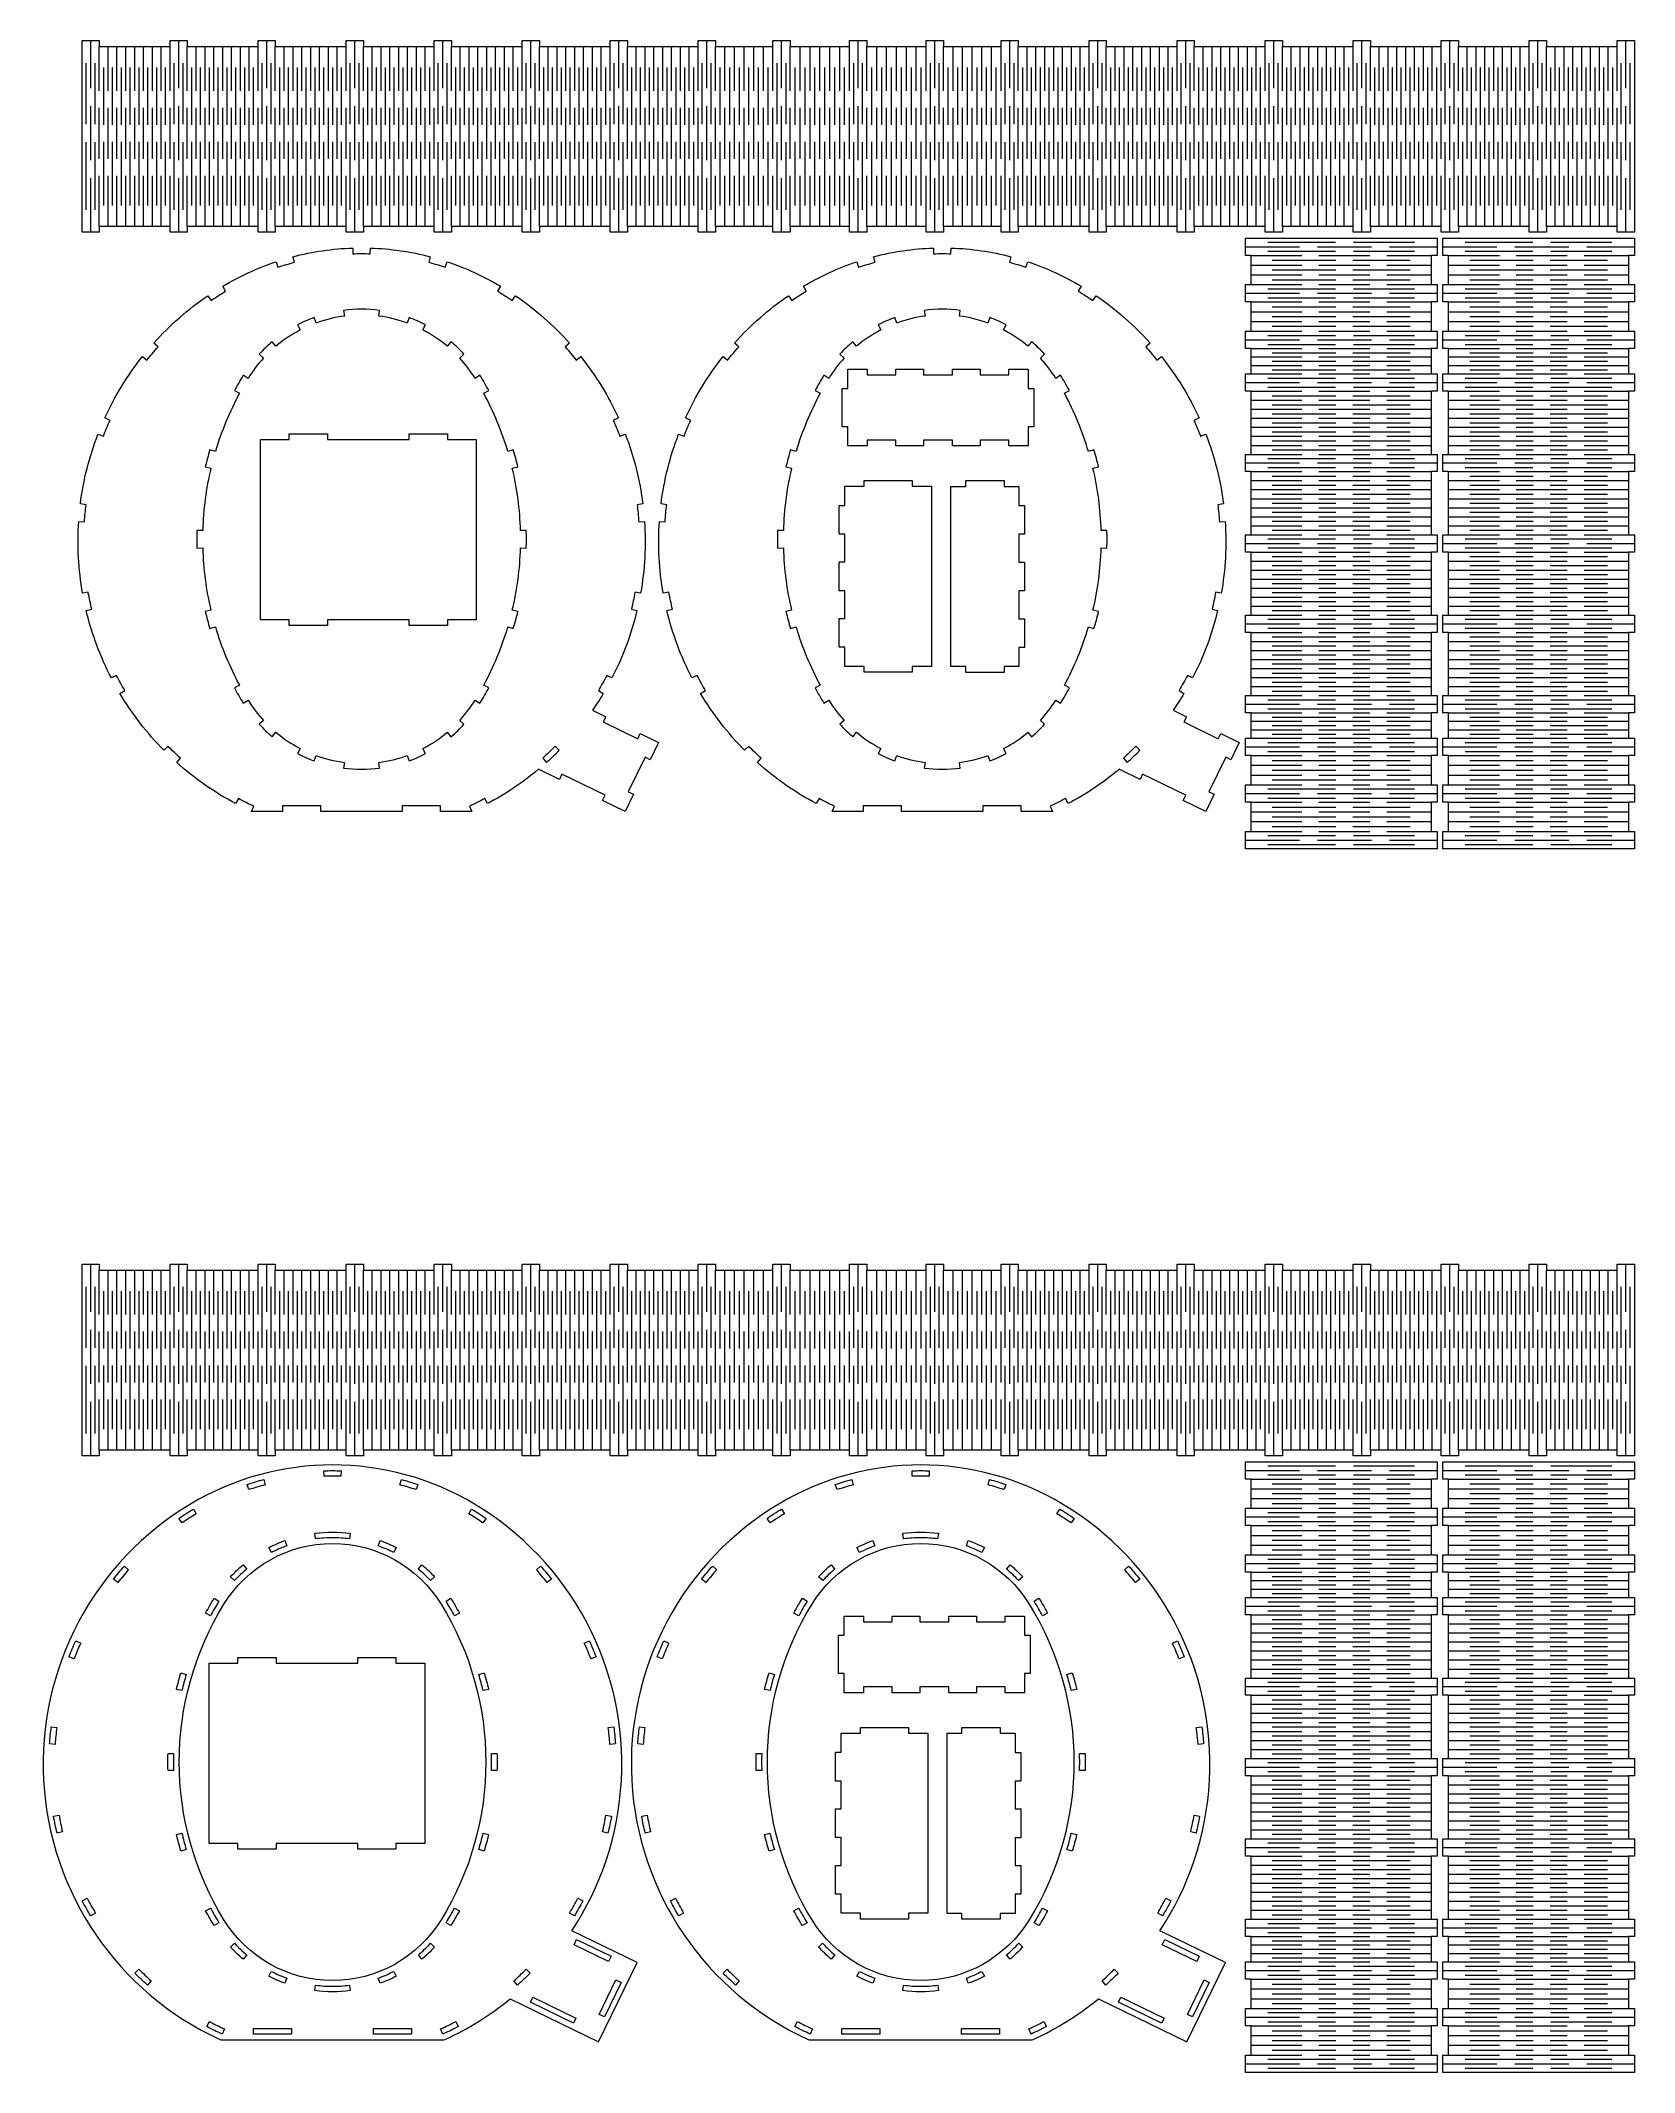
# Model space of a CAD drawing. Header units: millimetres. Extents: x -417 to 415, y -530 to 530.
import ezdxf

# ---------------------------------------------------------------- set-up
doc = ezdxf.new("R2010")
doc.units = ezdxf.units.MM
doc.header["$MEASUREMENT"] = 0
doc.layers.add('Camada 1', color=7, linetype='Continuous')

msp = doc.modelspace()

# ---------------------------------------------------------------- linework, layer by layer
at = {"layer": 'Camada 1', "color": 250, "lineweight": 20}
for points, knots in [([(84.6794, 526.9613), (84.6794, 526.9613), (54.6094, 526.9613), (54.6094, 526.9613), (54.6094, 526.9613), (54.6094, 526.9613), (54.6094, 529.9613), (54.6094, 529.9613), (54.6094, 529.9613), (54.6094, 529.9613), (45.6046, 529.9613), (45.6046, 529.9613), (45.6046, 529.9613), (45.6046, 529.9613), (45.6046, 526.9613), (45.6046, 526.9613), (45.6046, 526.9613), (45.6046, 526.9613), (14.6423, 526.9613), (14.6423, 526.9613), (14.6423, 526.9613), (14.6423, 526.9613), (14.6423, 529.9613), (14.6423, 529.9613), (14.6423, 529.9613), (14.6423, 529.9613), (5.6375, 529.9613), (5.6375, 529.9613), (5.6375, 529.9613), (5.6375, 529.9613), (5.6375, 526.9613), (5.6375, 526.9613), (5.6375, 526.9613), (5.6375, 526.9613), (-25.3248, 526.9613), (-25.3248, 526.9613), (-25.3248, 526.9613), (-25.3248, 526.9613), (-25.3248, 529.9613), (-25.3248, 529.9613), (-25.3248, 529.9613), (-25.3248, 529.9613), (-34.3296, 529.9613), (-34.3296, 529.9613), (-34.3296, 529.9613), (-34.3296, 529.9613), (-34.3296, 526.9613), (-34.3296, 526.9613), (-34.3296, 526.9613), (-34.3296, 526.9613), (-64.3996, 526.9613), (-64.3996, 526.9613), (-64.3996, 526.9613), (-64.3996, 526.9613), (-64.3996, 529.9613), (-64.3996, 529.9613), (-64.3996, 529.9613), (-64.3996, 529.9613), (-73.4039, 529.9613), (-73.4039, 529.9613), (-73.4039, 529.9613), (-73.4039, 529.9613), (-73.4039, 526.9613), (-73.4039, 526.9613), (-73.4039, 526.9613), (-73.4039, 526.9613), (-110.3279, 526.9613), (-110.3279, 526.9613), (-110.3279, 526.9613), (-110.3279, 526.9613), (-110.3279, 529.9613), (-110.3279, 529.9613), (-110.3279, 529.9613), (-110.3279, 529.9613), (-119.3322, 529.9613), (-119.3322, 529.9613), (-119.3322, 529.9613), (-119.3322, 529.9613), (-119.3322, 526.9613), (-119.3322, 526.9613), (-119.3322, 526.9613), (-119.3322, 526.9613), (-156.2563, 526.9613), (-156.2563, 526.9613), (-156.2563, 526.9613), (-156.2563, 526.9613), (-156.2563, 529.9613), (-156.2563, 529.9613), (-156.2563, 529.9613), (-156.2563, 529.9613), (-165.2605, 529.9613), (-165.2605, 529.9613), (-165.2605, 529.9613), (-165.2605, 529.9613), (-165.2605, 526.9613), (-165.2605, 526.9613), (-165.2605, 526.9613), (-165.2605, 526.9613), (-202.1846, 526.9613), (-202.1846, 526.9613), (-202.1846, 526.9613), (-202.1846, 526.9613), (-202.1846, 529.9613), (-202.1846, 529.9613), (-202.1846, 529.9613), (-202.1846, 529.9613), (-211.1889, 529.9613), (-211.1889, 529.9613), (-211.1889, 529.9613), (-211.1889, 529.9613), (-211.1889, 526.9613), (-211.1889, 526.9613), (-211.1889, 526.9613), (-211.1889, 526.9613), (-248.1129, 526.9613), (-248.1129, 526.9613), (-248.1129, 526.9613), (-248.1129, 526.9613), (-248.1129, 529.9613), (-248.1129, 529.9613), (-248.1129, 529.9613), (-248.1129, 529.9613), (-257.1172, 529.9613), (-257.1172, 529.9613), (-257.1172, 529.9613), (-257.1172, 529.9613), (-257.1172, 526.9613), (-257.1172, 526.9613), (-257.1172, 526.9613), (-257.1172, 526.9613), (-294.0413, 526.9613), (-294.0413, 526.9613), (-294.0413, 526.9613), (-294.0413, 526.9613), (-294.0413, 529.9613), (-294.0413, 529.9613), (-294.0413, 529.9613), (-294.0413, 529.9613), (-303.0456, 529.9613), (-303.0456, 529.9613), (-303.0456, 529.9613), (-303.0456, 529.9613), (-303.0456, 526.9613), (-303.0456, 526.9613), (-303.0456, 526.9613), (-303.0456, 526.9613), (-339.9696, 526.9613), (-339.9696, 526.9613), (-339.9696, 526.9613), (-339.9696, 526.9613), (-339.9696, 529.9613), (-339.9696, 529.9613), (-339.9696, 529.9613), (-339.9696, 529.9613), (-348.9739, 529.9613), (-348.9739, 529.9613), (-348.9739, 529.9613), (-348.9739, 529.9613), (-348.9739, 526.9613), (-348.9739, 526.9613), (-348.9739, 526.9613), (-348.9739, 526.9613), (-385.898, 526.9613), (-385.898, 526.9613), (-385.898, 526.9613), (-385.898, 526.9613), (-385.898, 529.9613), (-385.898, 529.9613), (-385.898, 529.9613), (-385.898, 529.9613), (-394.9022, 529.9613), (-394.9022, 529.9613), (-394.9022, 529.9613), (-394.9022, 529.9613), (-394.9022, 429.9613), (-394.9022, 429.9613), (-394.9022, 429.9613), (-394.9022, 429.9613), (-385.898, 429.9613), (-385.898, 429.9613), (-385.898, 429.9613), (-385.898, 429.9613), (-385.898, 432.9613), (-385.898, 432.9613), (-385.898, 432.9613), (-385.898, 432.9613), (-348.9739, 432.9613), (-348.9739, 432.9613), (-348.9739, 432.9613), (-348.9739, 432.9613), (-348.9739, 429.9613), (-348.9739, 429.9613), (-348.9739, 429.9613), (-348.9739, 429.9613), (-339.9696, 429.9613), (-339.9696, 429.9613), (-339.9696, 429.9613), (-339.9696, 429.9613), (-339.9696, 432.9613), (-339.9696, 432.9613), (-339.9696, 432.9613), (-339.9696, 432.9613), (-303.0456, 432.9613), (-303.0456, 432.9613), (-303.0456, 432.9613), (-303.0456, 432.9613), (-303.0456, 429.9613), (-303.0456, 429.9613), (-303.0456, 429.9613), (-303.0456, 429.9613), (-294.0413, 429.9613), (-294.0413, 429.9613), (-294.0413, 429.9613), (-294.0413, 429.9613), (-294.0413, 432.9613), (-294.0413, 432.9613), (-294.0413, 432.9613), (-294.0413, 432.9613), (-257.1172, 432.9613), (-257.1172, 432.9613), (-257.1172, 432.9613), (-257.1172, 432.9613), (-257.1172, 429.9613), (-257.1172, 429.9613), (-257.1172, 429.9613), (-257.1172, 429.9613), (-248.1129, 429.9613), (-248.1129, 429.9613), (-248.1129, 429.9613), (-248.1129, 429.9613), (-248.1129, 432.9613), (-248.1129, 432.9613), (-248.1129, 432.9613), (-248.1129, 432.9613), (-211.1889, 432.9613), (-211.1889, 432.9613), (-211.1889, 432.9613), (-211.1889, 432.9613), (-211.1889, 429.9613), (-211.1889, 429.9613), (-211.1889, 429.9613), (-211.1889, 429.9613), (-202.1846, 429.9613), (-202.1846, 429.9613), (-202.1846, 429.9613), (-202.1846, 429.9613), (-202.1846, 432.9613), (-202.1846, 432.9613), (-202.1846, 432.9613), (-202.1846, 432.9613), (-165.2605, 432.9613), (-165.2605, 432.9613), (-165.2605, 432.9613), (-165.2605, 432.9613), (-165.2605, 429.9613), (-165.2605, 429.9613), (-165.2605, 429.9613), (-165.2605, 429.9613), (-156.2563, 429.9613), (-156.2563, 429.9613), (-156.2563, 429.9613), (-156.2563, 429.9613), (-156.2563, 432.9613), (-156.2563, 432.9613), (-156.2563, 432.9613), (-156.2563, 432.9613), (-119.3322, 432.9613), (-119.3322, 432.9613), (-119.3322, 432.9613), (-119.3322, 432.9613), (-119.3322, 429.9613), (-119.3322, 429.9613), (-119.3322, 429.9613), (-119.3322, 429.9613), (-110.3279, 429.9613), (-110.3279, 429.9613), (-110.3279, 429.9613), (-110.3279, 429.9613), (-110.3279, 432.9613), (-110.3279, 432.9613), (-110.3279, 432.9613), (-110.3279, 432.9613), (-73.4039, 432.9613), (-73.4039, 432.9613), (-73.4039, 432.9613), (-73.4039, 432.9613), (-73.4039, 429.9613), (-73.4039, 429.9613), (-73.4039, 429.9613), (-73.4039, 429.9613), (-64.3996, 429.9613), (-64.3996, 429.9613), (-64.3996, 429.9613), (-64.3996, 429.9613), (-64.3996, 432.9613), (-64.3996, 432.9613), (-64.3996, 432.9613), (-64.3996, 432.9613), (-34.3296, 432.9613), (-34.3296, 432.9613), (-34.3296, 432.9613), (-34.3296, 432.9613), (-34.3296, 429.9613), (-34.3296, 429.9613), (-34.3296, 429.9613), (-34.3296, 429.9613), (-25.3248, 429.9613), (-25.3248, 429.9613), (-25.3248, 429.9613), (-25.3248, 429.9613), (-25.3248, 432.9613), (-25.3248, 432.9613), (-25.3248, 432.9613), (-25.3248, 432.9613), (5.6375, 432.9613), (5.6375, 432.9613), (5.6375, 432.9613), (5.6375, 432.9613), (5.6375, 429.9613), (5.6375, 429.9613), (5.6375, 429.9613), (5.6375, 429.9613), (14.6423, 429.9613), (14.6423, 429.9613), (14.6423, 429.9613), (14.6423, 429.9613), (14.6423, 432.9613), (14.6423, 432.9613), (14.6423, 432.9613), (14.6423, 432.9613), (45.6046, 432.9613), (45.6046, 432.9613), (45.6046, 432.9613), (45.6046, 432.9613), (45.6046, 429.9613), (45.6046, 429.9613), (45.6046, 429.9613), (45.6046, 429.9613), (54.6094, 429.9613), (54.6094, 429.9613), (54.6094, 429.9613), (54.6094, 429.9613), (54.6094, 432.9613), (54.6094, 432.9613), (54.6094, 432.9613), (54.6094, 432.9613), (84.6794, 432.9613), (84.6794, 432.9613), (84.6794, 432.9613), (84.6794, 432.9613), (84.6794, 429.9613), (84.6794, 429.9613), (84.6794, 429.9613), (84.6794, 429.9613), (93.6837, 429.9613), (93.6837, 429.9613), (93.6837, 429.9613), (93.6837, 429.9613), (93.6837, 432.9613), (93.6837, 432.9613), (93.6837, 432.9613), (93.6837, 432.9613), (130.6077, 432.9613), (130.6077, 432.9613), (130.6077, 432.9613), (130.6077, 432.9613), (130.6077, 429.9613), (130.6077, 429.9613), (130.6077, 429.9613), (130.6077, 429.9613), (139.612, 429.9613), (139.612, 429.9613), (139.612, 429.9613), (139.612, 429.9613), (139.612, 432.9613), (139.612, 432.9613), (139.612, 432.9613), (139.612, 432.9613), (176.5361, 432.9613), (176.5361, 432.9613), (176.5361, 432.9613), (176.5361, 432.9613), (176.5361, 429.9613), (176.5361, 429.9613), (176.5361, 429.9613), (176.5361, 429.9613), (185.5403, 429.9613), (185.5403, 429.9613), (185.5403, 429.9613), (185.5403, 429.9613), (185.5403, 432.9613), (185.5403, 432.9613), (185.5403, 432.9613), (185.5403, 432.9613), (222.4644, 432.9613), (222.4644, 432.9613), (222.4644, 432.9613), (222.4644, 432.9613), (222.4644, 429.9613), (222.4644, 429.9613), (222.4644, 429.9613), (222.4644, 429.9613), (231.4687, 429.9613), (231.4687, 429.9613), (231.4687, 429.9613), (231.4687, 429.9613), (231.4687, 432.9613), (231.4687, 432.9613), (231.4687, 432.9613), (231.4687, 432.9613), (268.3927, 432.9613), (268.3927, 432.9613), (268.3927, 432.9613), (268.3927, 432.9613), (268.3927, 429.9613), (268.3927, 429.9613), (268.3927, 429.9613), (268.3927, 429.9613), (277.397, 429.9613), (277.397, 429.9613), (277.397, 429.9613), (277.397, 429.9613), (277.397, 432.9613), (277.397, 432.9613), (277.397, 432.9613), (277.397, 432.9613), (314.3211, 432.9613), (314.3211, 432.9613), (314.3211, 432.9613), (314.3211, 432.9613), (314.3211, 429.9613), (314.3211, 429.9613), (314.3211, 429.9613), (314.3211, 429.9613), (323.3254, 429.9613), (323.3254, 429.9613), (323.3254, 429.9613), (323.3254, 429.9613), (323.3254, 432.9613), (323.3254, 432.9613), (323.3254, 432.9613), (323.3254, 432.9613), (360.2494, 432.9613), (360.2494, 432.9613), (360.2494, 432.9613), (360.2494, 432.9613), (360.2494, 429.9613), (360.2494, 429.9613), (360.2494, 429.9613), (360.2494, 429.9613), (369.2537, 429.9613), (369.2537, 429.9613), (369.2537, 429.9613), (369.2537, 429.9613), (369.2537, 432.9613), (369.2537, 432.9613), (369.2537, 432.9613), (369.2537, 432.9613), (406.1778, 432.9613), (406.1778, 432.9613), (406.1778, 432.9613), (406.1778, 432.9613), (406.1778, 429.9613), (406.1778, 429.9613), (406.1778, 429.9613), (406.1778, 429.9613), (415.182, 429.9613), (415.182, 429.9613), (415.182, 429.9613), (415.182, 429.9613), (415.182, 529.9613), (415.182, 529.9613), (415.182, 529.9613), (415.182, 529.9613), (406.1778, 529.9613), (406.1778, 529.9613), (406.1778, 529.9613), (406.1778, 529.9613), (406.1778, 526.9613), (406.1778, 526.9613), (406.1778, 526.9613), (406.1778, 526.9613), (369.2537, 526.9613), (369.2537, 526.9613), (369.2537, 526.9613), (369.2537, 526.9613), (369.2537, 529.9613), (369.2537, 529.9613), (369.2537, 529.9613), (369.2537, 529.9613), (360.2494, 529.9613), (360.2494, 529.9613), (360.2494, 529.9613), (360.2494, 529.9613), (360.2494, 526.9613), (360.2494, 526.9613), (360.2494, 526.9613), (360.2494, 526.9613), (323.3254, 526.9613), (323.3254, 526.9613), (323.3254, 526.9613), (323.3254, 526.9613), (323.3254, 529.9613), (323.3254, 529.9613), (323.3254, 529.9613), (323.3254, 529.9613), (314.3211, 529.9613), (314.3211, 529.9613), (314.3211, 529.9613), (314.3211, 529.9613), (314.3211, 526.9613), (314.3211, 526.9613), (314.3211, 526.9613), (314.3211, 526.9613), (277.397, 526.9613), (277.397, 526.9613), (277.397, 526.9613), (277.397, 526.9613), (277.397, 529.9613), (277.397, 529.9613), (277.397, 529.9613), (277.397, 529.9613), (268.3927, 529.9613), (268.3927, 529.9613), (268.3927, 529.9613), (268.3927, 529.9613), (268.3927, 526.9613), (268.3927, 526.9613), (268.3927, 526.9613), (268.3927, 526.9613), (231.4687, 526.9613), (231.4687, 526.9613), (231.4687, 526.9613), (231.4687, 526.9613), (231.4687, 529.9613), (231.4687, 529.9613), (231.4687, 529.9613), (231.4687, 529.9613), (222.4644, 529.9613), (222.4644, 529.9613), (222.4644, 529.9613), (222.4644, 529.9613), (222.4644, 526.9613), (222.4644, 526.9613), (222.4644, 526.9613), (222.4644, 526.9613), (185.5403, 526.9613), (185.5403, 526.9613), (185.5403, 526.9613), (185.5403, 526.9613), (185.5403, 529.9613), (185.5403, 529.9613), (185.5403, 529.9613), (185.5403, 529.9613), (176.5361, 529.9613), (176.5361, 529.9613), (176.5361, 529.9613), (176.5361, 529.9613), (176.5361, 526.9613), (176.5361, 526.9613), (176.5361, 526.9613), (176.5361, 526.9613), (139.612, 526.9613), (139.612, 526.9613), (139.612, 526.9613), (139.612, 526.9613), (139.612, 529.9613), (139.612, 529.9613), (139.612, 529.9613), (139.612, 529.9613), (130.6077, 529.9613), (130.6077, 529.9613), (130.6077, 529.9613), (130.6077, 529.9613), (130.6077, 526.9613), (130.6077, 526.9613), (130.6077, 526.9613), (130.6077, 526.9613), (93.6837, 526.9613), (93.6837, 526.9613), (93.6837, 526.9613), (93.6837, 526.9613), (93.6837, 529.9613), (93.6837, 529.9613), (93.6837, 529.9613), (93.6837, 529.9613), (84.6794, 529.9613), (84.6794, 529.9613), (84.6794, 529.9613), (84.6794, 529.9613), (84.6794, 526.9613), (84.6794, 526.9613)], [0, 0, 0, 0, 0.006711409, 0.006711409, 0.006711409, 0.006711409, 0.013422819, 0.013422819, 0.013422819, 0.013422819, 0.020134228, 0.020134228, 0.020134228, 0.020134228, 0.026845638, 0.026845638, 0.026845638, 0.026845638, 0.033557047, 0.033557047, 0.033557047, 0.033557047, 0.040268456, 0.040268456, 0.040268456, 0.040268456, 0.046979866, 0.046979866, 0.046979866, 0.046979866, 0.053691275, 0.053691275, 0.053691275, 0.053691275, 0.060402685, 0.060402685, 0.060402685, 0.060402685, 0.067114094, 0.067114094, 0.067114094, 0.067114094, 0.073825503, 0.073825503, 0.073825503, 0.073825503, 0.080536913, 0.080536913, 0.080536913, 0.080536913, 0.087248322, 0.087248322, 0.087248322, 0.087248322, 0.093959732, 0.093959732, 0.093959732, 0.093959732, 0.100671141, 0.100671141, 0.100671141, 0.100671141, 0.10738255, 0.10738255, 0.10738255, 0.10738255, 0.11409396, 0.11409396, 0.11409396, 0.11409396, 0.120805369, 0.120805369, 0.120805369, 0.120805369, 0.127516779, 0.127516779, 0.127516779, 0.127516779, 0.134228188, 0.134228188, 0.134228188, 0.134228188, 0.140939597, 0.140939597, 0.140939597, 0.140939597, 0.147651007, 0.147651007, 0.147651007, 0.147651007, 0.154362416, 0.154362416, 0.154362416, 0.154362416, 0.161073826, 0.161073826, 0.161073826, 0.161073826, 0.167785235, 0.167785235, 0.167785235, 0.167785235, 0.174496644, 0.174496644, 0.174496644, 0.174496644, 0.181208054, 0.181208054, 0.181208054, 0.181208054, 0.187919463, 0.187919463, 0.187919463, 0.187919463, 0.194630872, 0.194630872, 0.194630872, 0.194630872, 0.201342282, 0.201342282, 0.201342282, 0.201342282, 0.208053691, 0.208053691, 0.208053691, 0.208053691, 0.214765101, 0.214765101, 0.214765101, 0.214765101, 0.22147651, 0.22147651, 0.22147651, 0.22147651, 0.228187919, 0.228187919, 0.228187919, 0.228187919, 0.234899329, 0.234899329, 0.234899329, 0.234899329, 0.241610738, 0.241610738, 0.241610738, 0.241610738, 0.248322148, 0.248322148, 0.248322148, 0.248322148, 0.255033557, 0.255033557, 0.255033557, 0.255033557, 0.261744966, 0.261744966, 0.261744966, 0.261744966, 0.268456376, 0.268456376, 0.268456376, 0.268456376, 0.275167785, 0.275167785, 0.275167785, 0.275167785, 0.281879195, 0.281879195, 0.281879195, 0.281879195, 0.288590604, 0.288590604, 0.288590604, 0.288590604, 0.295302013, 0.295302013, 0.295302013, 0.295302013, 0.302013423, 0.302013423, 0.302013423, 0.302013423, 0.308724832, 0.308724832, 0.308724832, 0.308724832, 0.315436242, 0.315436242, 0.315436242, 0.315436242, 0.322147651, 0.322147651, 0.322147651, 0.322147651, 0.32885906, 0.32885906, 0.32885906, 0.32885906, 0.33557047, 0.33557047, 0.33557047, 0.33557047, 0.342281879, 0.342281879, 0.342281879, 0.342281879, 0.348993289, 0.348993289, 0.348993289, 0.348993289, 0.355704698, 0.355704698, 0.355704698, 0.355704698, 0.362416107, 0.362416107, 0.362416107, 0.362416107, 0.369127517, 0.369127517, 0.369127517, 0.369127517, 0.375838926, 0.375838926, 0.375838926, 0.375838926, 0.382550336, 0.382550336, 0.382550336, 0.382550336, 0.389261745, 0.389261745, 0.389261745, 0.389261745, 0.395973154, 0.395973154, 0.395973154, 0.395973154, 0.402684564, 0.402684564, 0.402684564, 0.402684564, 0.409395973, 0.409395973, 0.409395973, 0.409395973, 0.416107383, 0.416107383, 0.416107383, 0.416107383, 0.422818792, 0.422818792, 0.422818792, 0.422818792, 0.429530201, 0.429530201, 0.429530201, 0.429530201, 0.436241611, 0.436241611, 0.436241611, 0.436241611, 0.44295302, 0.44295302, 0.44295302, 0.44295302, 0.44966443, 0.44966443, 0.44966443, 0.44966443, 0.456375839, 0.456375839, 0.456375839, 0.456375839, 0.463087248, 0.463087248, 0.463087248, 0.463087248, 0.469798658, 0.469798658, 0.469798658, 0.469798658, 0.476510067, 0.476510067, 0.476510067, 0.476510067, 0.483221477, 0.483221477, 0.483221477, 0.483221477, 0.489932886, 0.489932886, 0.489932886, 0.489932886, 0.496644295, 0.496644295, 0.496644295, 0.496644295, 0.503355705, 0.503355705, 0.503355705, 0.503355705, 0.510067114, 0.510067114, 0.510067114, 0.510067114, 0.516778523, 0.516778523, 0.516778523, 0.516778523, 0.523489933, 0.523489933, 0.523489933, 0.523489933, 0.530201342, 0.530201342, 0.530201342, 0.530201342, 0.536912752, 0.536912752, 0.536912752, 0.536912752, 0.543624161, 0.543624161, 0.543624161, 0.543624161, 0.55033557, 0.55033557, 0.55033557, 0.55033557, 0.55704698, 0.55704698, 0.55704698, 0.55704698, 0.563758389, 0.563758389, 0.563758389, 0.563758389, 0.570469799, 0.570469799, 0.570469799, 0.570469799, 0.577181208, 0.577181208, 0.577181208, 0.577181208, 0.583892617, 0.583892617, 0.583892617, 0.583892617, 0.590604027, 0.590604027, 0.590604027, 0.590604027, 0.597315436, 0.597315436, 0.597315436, 0.597315436, 0.604026846, 0.604026846, 0.604026846, 0.604026846, 0.610738255, 0.610738255, 0.610738255, 0.610738255, 0.617449664, 0.617449664, 0.617449664, 0.617449664, 0.624161074, 0.624161074, 0.624161074, 0.624161074, 0.630872483, 0.630872483, 0.630872483, 0.630872483, 0.637583893, 0.637583893, 0.637583893, 0.637583893, 0.644295302, 0.644295302, 0.644295302, 0.644295302, 0.651006711, 0.651006711, 0.651006711, 0.651006711, 0.657718121, 0.657718121, 0.657718121, 0.657718121, 0.66442953, 0.66442953, 0.66442953, 0.66442953, 0.67114094, 0.67114094, 0.67114094, 0.67114094, 0.677852349, 0.677852349, 0.677852349, 0.677852349, 0.684563758, 0.684563758, 0.684563758, 0.684563758, 0.691275168, 0.691275168, 0.691275168, 0.691275168, 0.697986577, 0.697986577, 0.697986577, 0.697986577, 0.704697987, 0.704697987, 0.704697987, 0.704697987, 0.711409396, 0.711409396, 0.711409396, 0.711409396, 0.718120805, 0.718120805, 0.718120805, 0.718120805, 0.724832215, 0.724832215, 0.724832215, 0.724832215, 0.731543624, 0.731543624, 0.731543624, 0.731543624, 0.738255034, 0.738255034, 0.738255034, 0.738255034, 0.744966443, 0.744966443, 0.744966443, 0.744966443, 0.751677852, 0.751677852, 0.751677852, 0.751677852, 0.758389262, 0.758389262, 0.758389262, 0.758389262, 0.765100671, 0.765100671, 0.765100671, 0.765100671, 0.771812081, 0.771812081, 0.771812081, 0.771812081, 0.77852349, 0.77852349, 0.77852349, 0.77852349, 0.785234899, 0.785234899, 0.785234899, 0.785234899, 0.791946309, 0.791946309, 0.791946309, 0.791946309, 0.798657718, 0.798657718, 0.798657718, 0.798657718, 0.805369128, 0.805369128, 0.805369128, 0.805369128, 0.812080537, 0.812080537, 0.812080537, 0.812080537, 0.818791946, 0.818791946, 0.818791946, 0.818791946, 0.825503356, 0.825503356, 0.825503356, 0.825503356, 0.832214765, 0.832214765, 0.832214765, 0.832214765, 0.838926174, 0.838926174, 0.838926174, 0.838926174, 0.845637584, 0.845637584, 0.845637584, 0.845637584, 0.852348993, 0.852348993, 0.852348993, 0.852348993, 0.859060403, 0.859060403, 0.859060403, 0.859060403, 0.865771812, 0.865771812, 0.865771812, 0.865771812, 0.872483221, 0.872483221, 0.872483221, 0.872483221, 0.879194631, 0.879194631, 0.879194631, 0.879194631, 0.88590604, 0.88590604, 0.88590604, 0.88590604, 0.89261745, 0.89261745, 0.89261745, 0.89261745, 0.899328859, 0.899328859, 0.899328859, 0.899328859, 0.906040268, 0.906040268, 0.906040268, 0.906040268, 0.912751678, 0.912751678, 0.912751678, 0.912751678, 0.919463087, 0.919463087, 0.919463087, 0.919463087, 0.926174497, 0.926174497, 0.926174497, 0.926174497, 0.932885906, 0.932885906, 0.932885906, 0.932885906, 0.939597315, 0.939597315, 0.939597315, 0.939597315, 0.946308725, 0.946308725, 0.946308725, 0.946308725, 0.953020134, 0.953020134, 0.953020134, 0.953020134, 0.959731544, 0.959731544, 0.959731544, 0.959731544, 0.966442953, 0.966442953, 0.966442953, 0.966442953, 0.973154362, 0.973154362, 0.973154362, 0.973154362, 0.979865772, 0.979865772, 0.979865772, 0.979865772, 0.986577181, 0.986577181, 0.986577181, 0.986577181, 1, 1, 1, 1]), ([(215.182, 263.1823), (215.182, 263.1823), (215.182, 230.243), (215.182, 230.243), (215.182, 230.243), (215.182, 230.243), (212.182, 230.243), (212.182, 230.243), (212.182, 230.243), (212.182, 230.243), (212.182, 221.239), (212.182, 221.239), (212.182, 221.239), (212.182, 221.239), (215.182, 221.239), (215.182, 221.239), (215.182, 221.239), (215.182, 221.239), (215.182, 188.2996), (215.182, 188.2996), (215.182, 188.2996), (215.182, 188.2996), (212.182, 188.2996), (212.182, 188.2996), (212.182, 188.2996), (212.182, 188.2996), (212.182, 179.2956), (212.182, 179.2956), (212.182, 179.2956), (212.182, 179.2956), (215.182, 179.2956), (215.182, 179.2956), (215.182, 179.2956), (215.182, 179.2956), (215.182, 166.0086), (215.182, 166.0086), (215.182, 166.0086), (215.182, 166.0086), (212.182, 166.0086), (212.182, 166.0086), (212.182, 166.0086), (212.182, 166.0086), (212.182, 156.9959), (212.182, 156.9959), (212.182, 156.9959), (212.182, 156.9959), (215.182, 156.9959), (215.182, 156.9959), (215.182, 156.9959), (215.182, 156.9959), (215.182, 141.7143), (215.182, 141.7143), (215.182, 141.7143), (215.182, 141.7143), (212.182, 141.7143), (212.182, 141.7143), (212.182, 141.7143), (212.182, 141.7143), (212.182, 132.7016), (212.182, 132.7016), (212.182, 132.7016), (212.182, 132.7016), (215.182, 132.7016), (215.182, 132.7016), (215.182, 132.7016), (215.182, 132.7016), (215.182, 117.4201), (215.182, 117.4201), (215.182, 117.4201), (215.182, 117.4201), (212.182, 117.4201), (212.182, 117.4201), (212.182, 117.4201), (212.182, 117.4201), (212.182, 108.4073), (212.182, 108.4073), (212.182, 108.4073), (212.182, 108.4073), (312.182, 108.4073), (312.182, 108.4073), (312.182, 108.4073), (312.182, 108.4073), (312.182, 117.4201), (312.182, 117.4201), (312.182, 117.4201), (312.182, 117.4201), (309.182, 117.4201), (309.182, 117.4201), (309.182, 117.4201), (309.182, 117.4201), (309.182, 132.7016), (309.182, 132.7016), (309.182, 132.7016), (309.182, 132.7016), (312.182, 132.7016), (312.182, 132.7016), (312.182, 132.7016), (312.182, 132.7016), (312.182, 141.7143), (312.182, 141.7143), (312.182, 141.7143), (312.182, 141.7143), (309.182, 141.7143), (309.182, 141.7143), (309.182, 141.7143), (309.182, 141.7143), (309.182, 156.9959), (309.182, 156.9959), (309.182, 156.9959), (309.182, 156.9959), (312.182, 156.9959), (312.182, 156.9959), (312.182, 156.9959), (312.182, 156.9959), (312.182, 166.0086), (312.182, 166.0086), (312.182, 166.0086), (312.182, 166.0086), (309.182, 166.0086), (309.182, 166.0086), (309.182, 166.0086), (309.182, 166.0086), (309.182, 179.2956), (309.182, 179.2956), (309.182, 179.2956), (309.182, 179.2956), (312.182, 179.2956), (312.182, 179.2956), (312.182, 179.2956), (312.182, 179.2956), (312.182, 188.2996), (312.182, 188.2996), (312.182, 188.2996), (312.182, 188.2996), (309.182, 188.2996), (309.182, 188.2996), (309.182, 188.2996), (309.182, 188.2996), (309.182, 221.239), (309.182, 221.239), (309.182, 221.239), (309.182, 221.239), (312.182, 221.239), (312.182, 221.239), (312.182, 221.239), (312.182, 221.239), (312.182, 230.243), (312.182, 230.243), (312.182, 230.243), (312.182, 230.243), (309.182, 230.243), (309.182, 230.243), (309.182, 230.243), (309.182, 230.243), (309.182, 263.1823), (309.182, 263.1823), (309.182, 263.1823), (309.182, 263.1823), (312.182, 263.1823), (312.182, 263.1823), (312.182, 263.1823), (312.182, 263.1823), (312.182, 272.1863), (312.182, 272.1863), (312.182, 272.1863), (312.182, 272.1863), (309.182, 272.1863), (309.182, 272.1863), (309.182, 272.1863), (309.182, 272.1863), (309.182, 305.1256), (309.182, 305.1256), (309.182, 305.1256), (309.182, 305.1256), (312.182, 305.1256), (312.182, 305.1256), (312.182, 305.1256), (312.182, 305.1256), (312.182, 314.1296), (312.182, 314.1296), (312.182, 314.1296), (312.182, 314.1296), (309.182, 314.1296), (309.182, 314.1296), (309.182, 314.1296), (309.182, 314.1296), (309.182, 347.069), (309.182, 347.069), (309.182, 347.069), (309.182, 347.069), (312.182, 347.069), (312.182, 347.069), (312.182, 347.069), (312.182, 347.069), (312.182, 356.073), (312.182, 356.073), (312.182, 356.073), (312.182, 356.073), (309.182, 356.073), (309.182, 356.073), (309.182, 356.073), (309.182, 356.073), (309.182, 369.36), (309.182, 369.36), (309.182, 369.36), (309.182, 369.36), (312.182, 369.36), (312.182, 369.36), (312.182, 369.36), (312.182, 369.36), (312.182, 378.3727), (312.182, 378.3727), (312.182, 378.3727), (312.182, 378.3727), (309.182, 378.3727), (309.182, 378.3727), (309.182, 378.3727), (309.182, 378.3727), (309.182, 393.6543), (309.182, 393.6543), (309.182, 393.6543), (309.182, 393.6543), (312.182, 393.6543), (312.182, 393.6543), (312.182, 393.6543), (312.182, 393.6543), (312.182, 402.667), (312.182, 402.667), (312.182, 402.667), (312.182, 402.667), (309.182, 402.667), (309.182, 402.667), (309.182, 402.667), (309.182, 402.667), (309.182, 417.9485), (309.182, 417.9485), (309.182, 417.9485), (309.182, 417.9485), (312.182, 417.9485), (312.182, 417.9485), (312.182, 417.9485), (312.182, 417.9485), (312.182, 426.9613), (312.182, 426.9613), (312.182, 426.9613), (312.182, 426.9613), (212.182, 426.9613), (212.182, 426.9613), (212.182, 426.9613), (212.182, 426.9613), (212.182, 417.9485), (212.182, 417.9485), (212.182, 417.9485), (212.182, 417.9485), (215.182, 417.9485), (215.182, 417.9485), (215.182, 417.9485), (215.182, 417.9485), (215.182, 402.667), (215.182, 402.667), (215.182, 402.667), (215.182, 402.667), (212.182, 402.667), (212.182, 402.667), (212.182, 402.667), (212.182, 402.667), (212.182, 393.6543), (212.182, 393.6543), (212.182, 393.6543), (212.182, 393.6543), (215.182, 393.6543), (215.182, 393.6543), (215.182, 393.6543), (215.182, 393.6543), (215.182, 378.3727), (215.182, 378.3727), (215.182, 378.3727), (215.182, 378.3727), (212.182, 378.3727), (212.182, 378.3727), (212.182, 378.3727), (212.182, 378.3727), (212.182, 369.36), (212.182, 369.36), (212.182, 369.36), (212.182, 369.36), (215.182, 369.36), (215.182, 369.36), (215.182, 369.36), (215.182, 369.36), (215.182, 356.073), (215.182, 356.073), (215.182, 356.073), (215.182, 356.073), (212.182, 356.073), (212.182, 356.073), (212.182, 356.073), (212.182, 356.073), (212.182, 347.069), (212.182, 347.069), (212.182, 347.069), (212.182, 347.069), (215.182, 347.069), (215.182, 347.069), (215.182, 347.069), (215.182, 347.069), (215.182, 314.1296), (215.182, 314.1296), (215.182, 314.1296), (215.182, 314.1296), (212.182, 314.1296), (212.182, 314.1296), (212.182, 314.1296), (212.182, 314.1296), (212.182, 305.1256), (212.182, 305.1256), (212.182, 305.1256), (212.182, 305.1256), (215.182, 305.1256), (215.182, 305.1256), (215.182, 305.1256), (215.182, 305.1256), (215.182, 272.1863), (215.182, 272.1863), (215.182, 272.1863), (215.182, 272.1863), (212.182, 272.1863), (212.182, 272.1863), (212.182, 272.1863), (212.182, 272.1863), (212.182, 263.1823), (212.182, 263.1823), (212.182, 263.1823), (212.182, 263.1823), (215.182, 263.1823), (215.182, 263.1823)], [0, 0, 0, 0, 0.011764706, 0.011764706, 0.011764706, 0.011764706, 0.023529412, 0.023529412, 0.023529412, 0.023529412, 0.035294118, 0.035294118, 0.035294118, 0.035294118, 0.047058824, 0.047058824, 0.047058824, 0.047058824, 0.058823529, 0.058823529, 0.058823529, 0.058823529, 0.070588235, 0.070588235, 0.070588235, 0.070588235, 0.082352941, 0.082352941, 0.082352941, 0.082352941, 0.094117647, 0.094117647, 0.094117647, 0.094117647, 0.105882353, 0.105882353, 0.105882353, 0.105882353, 0.117647059, 0.117647059, 0.117647059, 0.117647059, 0.129411765, 0.129411765, 0.129411765, 0.129411765, 0.141176471, 0.141176471, 0.141176471, 0.141176471, 0.152941176, 0.152941176, 0.152941176, 0.152941176, 0.164705882, 0.164705882, 0.164705882, 0.164705882, 0.176470588, 0.176470588, 0.176470588, 0.176470588, 0.188235294, 0.188235294, 0.188235294, 0.188235294, 0.2, 0.2, 0.2, 0.2, 0.211764706, 0.211764706, 0.211764706, 0.211764706, 0.223529412, 0.223529412, 0.223529412, 0.223529412, 0.235294118, 0.235294118, 0.235294118, 0.235294118, 0.247058824, 0.247058824, 0.247058824, 0.247058824, 0.258823529, 0.258823529, 0.258823529, 0.258823529, 0.270588235, 0.270588235, 0.270588235, 0.270588235, 0.282352941, 0.282352941, 0.282352941, 0.282352941, 0.294117647, 0.294117647, 0.294117647, 0.294117647, 0.305882353, 0.305882353, 0.305882353, 0.305882353, 0.317647059, 0.317647059, 0.317647059, 0.317647059, 0.329411765, 0.329411765, 0.329411765, 0.329411765, 0.341176471, 0.341176471, 0.341176471, 0.341176471, 0.352941176, 0.352941176, 0.352941176, 0.352941176, 0.364705882, 0.364705882, 0.364705882, 0.364705882, 0.376470588, 0.376470588, 0.376470588, 0.376470588, 0.388235294, 0.388235294, 0.388235294, 0.388235294, 0.4, 0.4, 0.4, 0.4, 0.411764706, 0.411764706, 0.411764706, 0.411764706, 0.423529412, 0.423529412, 0.423529412, 0.423529412, 0.435294118, 0.435294118, 0.435294118, 0.435294118, 0.447058824, 0.447058824, 0.447058824, 0.447058824, 0.458823529, 0.458823529, 0.458823529, 0.458823529, 0.470588235, 0.470588235, 0.470588235, 0.470588235, 0.482352941, 0.482352941, 0.482352941, 0.482352941, 0.494117647, 0.494117647, 0.494117647, 0.494117647, 0.505882353, 0.505882353, 0.505882353, 0.505882353, 0.517647059, 0.517647059, 0.517647059, 0.517647059, 0.529411765, 0.529411765, 0.529411765, 0.529411765, 0.541176471, 0.541176471, 0.541176471, 0.541176471, 0.552941176, 0.552941176, 0.552941176, 0.552941176, 0.564705882, 0.564705882, 0.564705882, 0.564705882, 0.576470588, 0.576470588, 0.576470588, 0.576470588, 0.588235294, 0.588235294, 0.588235294, 0.588235294, 0.6, 0.6, 0.6, 0.6, 0.611764706, 0.611764706, 0.611764706, 0.611764706, 0.623529412, 0.623529412, 0.623529412, 0.623529412, 0.635294118, 0.635294118, 0.635294118, 0.635294118, 0.647058824, 0.647058824, 0.647058824, 0.647058824, 0.658823529, 0.658823529, 0.658823529, 0.658823529, 0.670588235, 0.670588235, 0.670588235, 0.670588235, 0.682352941, 0.682352941, 0.682352941, 0.682352941, 0.694117647, 0.694117647, 0.694117647, 0.694117647, 0.705882353, 0.705882353, 0.705882353, 0.705882353, 0.717647059, 0.717647059, 0.717647059, 0.717647059, 0.729411765, 0.729411765, 0.729411765, 0.729411765, 0.741176471, 0.741176471, 0.741176471, 0.741176471, 0.752941176, 0.752941176, 0.752941176, 0.752941176, 0.764705882, 0.764705882, 0.764705882, 0.764705882, 0.776470588, 0.776470588, 0.776470588, 0.776470588, 0.788235294, 0.788235294, 0.788235294, 0.788235294, 0.8, 0.8, 0.8, 0.8, 0.811764706, 0.811764706, 0.811764706, 0.811764706, 0.823529412, 0.823529412, 0.823529412, 0.823529412, 0.835294118, 0.835294118, 0.835294118, 0.835294118, 0.847058824, 0.847058824, 0.847058824, 0.847058824, 0.858823529, 0.858823529, 0.858823529, 0.858823529, 0.870588235, 0.870588235, 0.870588235, 0.870588235, 0.882352941, 0.882352941, 0.882352941, 0.882352941, 0.894117647, 0.894117647, 0.894117647, 0.894117647, 0.905882353, 0.905882353, 0.905882353, 0.905882353, 0.917647059, 0.917647059, 0.917647059, 0.917647059, 0.929411765, 0.929411765, 0.929411765, 0.929411765, 0.941176471, 0.941176471, 0.941176471, 0.941176471, 0.952941176, 0.952941176, 0.952941176, 0.952941176, 0.964705882, 0.964705882, 0.964705882, 0.964705882, 0.976470588, 0.976470588, 0.976470588, 0.976470588, 1, 1, 1, 1]), ([(318.182, 263.1823), (318.182, 263.1823), (318.182, 230.243), (318.182, 230.243), (318.182, 230.243), (318.182, 230.243), (315.182, 230.243), (315.182, 230.243), (315.182, 230.243), (315.182, 230.243), (315.182, 221.239), (315.182, 221.239), (315.182, 221.239), (315.182, 221.239), (318.182, 221.239), (318.182, 221.239), (318.182, 221.239), (318.182, 221.239), (318.182, 188.2996), (318.182, 188.2996), (318.182, 188.2996), (318.182, 188.2996), (315.182, 188.2996), (315.182, 188.2996), (315.182, 188.2996), (315.182, 188.2996), (315.182, 179.2956), (315.182, 179.2956), (315.182, 179.2956), (315.182, 179.2956), (318.182, 179.2956), (318.182, 179.2956), (318.182, 179.2956), (318.182, 179.2956), (318.182, 166.0086), (318.182, 166.0086), (318.182, 166.0086), (318.182, 166.0086), (315.182, 166.0086), (315.182, 166.0086), (315.182, 166.0086), (315.182, 166.0086), (315.182, 156.9959), (315.182, 156.9959), (315.182, 156.9959), (315.182, 156.9959), (318.182, 156.9959), (318.182, 156.9959), (318.182, 156.9959), (318.182, 156.9959), (318.182, 141.7143), (318.182, 141.7143), (318.182, 141.7143), (318.182, 141.7143), (315.182, 141.7143), (315.182, 141.7143), (315.182, 141.7143), (315.182, 141.7143), (315.182, 132.7016), (315.182, 132.7016), (315.182, 132.7016), (315.182, 132.7016), (318.182, 132.7016), (318.182, 132.7016), (318.182, 132.7016), (318.182, 132.7016), (318.182, 117.4201), (318.182, 117.4201), (318.182, 117.4201), (318.182, 117.4201), (315.182, 117.4201), (315.182, 117.4201), (315.182, 117.4201), (315.182, 117.4201), (315.182, 108.4073), (315.182, 108.4073), (315.182, 108.4073), (315.182, 108.4073), (415.182, 108.4073), (415.182, 108.4073), (415.182, 108.4073), (415.182, 108.4073), (415.182, 117.4201), (415.182, 117.4201), (415.182, 117.4201), (415.182, 117.4201), (412.182, 117.4201), (412.182, 117.4201), (412.182, 117.4201), (412.182, 117.4201), (412.182, 132.7016), (412.182, 132.7016), (412.182, 132.7016), (412.182, 132.7016), (415.182, 132.7016), (415.182, 132.7016), (415.182, 132.7016), (415.182, 132.7016), (415.182, 141.7143), (415.182, 141.7143), (415.182, 141.7143), (415.182, 141.7143), (412.182, 141.7143), (412.182, 141.7143), (412.182, 141.7143), (412.182, 141.7143), (412.182, 156.9959), (412.182, 156.9959), (412.182, 156.9959), (412.182, 156.9959), (415.182, 156.9959), (415.182, 156.9959), (415.182, 156.9959), (415.182, 156.9959), (415.182, 166.0086), (415.182, 166.0086), (415.182, 166.0086), (415.182, 166.0086), (412.182, 166.0086), (412.182, 166.0086), (412.182, 166.0086), (412.182, 166.0086), (412.182, 179.2956), (412.182, 179.2956), (412.182, 179.2956), (412.182, 179.2956), (415.182, 179.2956), (415.182, 179.2956), (415.182, 179.2956), (415.182, 179.2956), (415.182, 188.2996), (415.182, 188.2996), (415.182, 188.2996), (415.182, 188.2996), (412.182, 188.2996), (412.182, 188.2996), (412.182, 188.2996), (412.182, 188.2996), (412.182, 221.239), (412.182, 221.239), (412.182, 221.239), (412.182, 221.239), (415.182, 221.239), (415.182, 221.239), (415.182, 221.239), (415.182, 221.239), (415.182, 230.243), (415.182, 230.243), (415.182, 230.243), (415.182, 230.243), (412.182, 230.243), (412.182, 230.243), (412.182, 230.243), (412.182, 230.243), (412.182, 263.1823), (412.182, 263.1823), (412.182, 263.1823), (412.182, 263.1823), (415.182, 263.1823), (415.182, 263.1823), (415.182, 263.1823), (415.182, 263.1823), (415.182, 272.1863), (415.182, 272.1863), (415.182, 272.1863), (415.182, 272.1863), (412.182, 272.1863), (412.182, 272.1863), (412.182, 272.1863), (412.182, 272.1863), (412.182, 305.1256), (412.182, 305.1256), (412.182, 305.1256), (412.182, 305.1256), (415.182, 305.1256), (415.182, 305.1256), (415.182, 305.1256), (415.182, 305.1256), (415.182, 314.1296), (415.182, 314.1296), (415.182, 314.1296), (415.182, 314.1296), (412.182, 314.1296), (412.182, 314.1296), (412.182, 314.1296), (412.182, 314.1296), (412.182, 347.069), (412.182, 347.069), (412.182, 347.069), (412.182, 347.069), (415.182, 347.069), (415.182, 347.069), (415.182, 347.069), (415.182, 347.069), (415.182, 356.073), (415.182, 356.073), (415.182, 356.073), (415.182, 356.073), (412.182, 356.073), (412.182, 356.073), (412.182, 356.073), (412.182, 356.073), (412.182, 369.36), (412.182, 369.36), (412.182, 369.36), (412.182, 369.36), (415.182, 369.36), (415.182, 369.36), (415.182, 369.36), (415.182, 369.36), (415.182, 378.3727), (415.182, 378.3727), (415.182, 378.3727), (415.182, 378.3727), (412.182, 378.3727), (412.182, 378.3727), (412.182, 378.3727), (412.182, 378.3727), (412.182, 393.6543), (412.182, 393.6543), (412.182, 393.6543), (412.182, 393.6543), (415.182, 393.6543), (415.182, 393.6543), (415.182, 393.6543), (415.182, 393.6543), (415.182, 402.667), (415.182, 402.667), (415.182, 402.667), (415.182, 402.667), (412.182, 402.667), (412.182, 402.667), (412.182, 402.667), (412.182, 402.667), (412.182, 417.9485), (412.182, 417.9485), (412.182, 417.9485), (412.182, 417.9485), (415.182, 417.9485), (415.182, 417.9485), (415.182, 417.9485), (415.182, 417.9485), (415.182, 426.9613), (415.182, 426.9613), (415.182, 426.9613), (415.182, 426.9613), (315.182, 426.9613), (315.182, 426.9613), (315.182, 426.9613), (315.182, 426.9613), (315.182, 417.9485), (315.182, 417.9485), (315.182, 417.9485), (315.182, 417.9485), (318.182, 417.9485), (318.182, 417.9485), (318.182, 417.9485), (318.182, 417.9485), (318.182, 402.667), (318.182, 402.667), (318.182, 402.667), (318.182, 402.667), (315.182, 402.667), (315.182, 402.667), (315.182, 402.667), (315.182, 402.667), (315.182, 393.6543), (315.182, 393.6543), (315.182, 393.6543), (315.182, 393.6543), (318.182, 393.6543), (318.182, 393.6543), (318.182, 393.6543), (318.182, 393.6543), (318.182, 378.3727), (318.182, 378.3727), (318.182, 378.3727), (318.182, 378.3727), (315.182, 378.3727), (315.182, 378.3727), (315.182, 378.3727), (315.182, 378.3727), (315.182, 369.36), (315.182, 369.36), (315.182, 369.36), (315.182, 369.36), (318.182, 369.36), (318.182, 369.36), (318.182, 369.36), (318.182, 369.36), (318.182, 356.073), (318.182, 356.073), (318.182, 356.073), (318.182, 356.073), (315.182, 356.073), (315.182, 356.073), (315.182, 356.073), (315.182, 356.073), (315.182, 347.069), (315.182, 347.069), (315.182, 347.069), (315.182, 347.069), (318.182, 347.069), (318.182, 347.069), (318.182, 347.069), (318.182, 347.069), (318.182, 314.1296), (318.182, 314.1296), (318.182, 314.1296), (318.182, 314.1296), (315.182, 314.1296), (315.182, 314.1296), (315.182, 314.1296), (315.182, 314.1296), (315.182, 305.1256), (315.182, 305.1256), (315.182, 305.1256), (315.182, 305.1256), (318.182, 305.1256), (318.182, 305.1256), (318.182, 305.1256), (318.182, 305.1256), (318.182, 272.1863), (318.182, 272.1863), (318.182, 272.1863), (318.182, 272.1863), (315.182, 272.1863), (315.182, 272.1863), (315.182, 272.1863), (315.182, 272.1863), (315.182, 263.1823), (315.182, 263.1823), (315.182, 263.1823), (315.182, 263.1823), (318.182, 263.1823), (318.182, 263.1823)], [0, 0, 0, 0, 0.011764706, 0.011764706, 0.011764706, 0.011764706, 0.023529412, 0.023529412, 0.023529412, 0.023529412, 0.035294118, 0.035294118, 0.035294118, 0.035294118, 0.047058824, 0.047058824, 0.047058824, 0.047058824, 0.058823529, 0.058823529, 0.058823529, 0.058823529, 0.070588235, 0.070588235, 0.070588235, 0.070588235, 0.082352941, 0.082352941, 0.082352941, 0.082352941, 0.094117647, 0.094117647, 0.094117647, 0.094117647, 0.105882353, 0.105882353, 0.105882353, 0.105882353, 0.117647059, 0.117647059, 0.117647059, 0.117647059, 0.129411765, 0.129411765, 0.129411765, 0.129411765, 0.141176471, 0.141176471, 0.141176471, 0.141176471, 0.152941176, 0.152941176, 0.152941176, 0.152941176, 0.164705882, 0.164705882, 0.164705882, 0.164705882, 0.176470588, 0.176470588, 0.176470588, 0.176470588, 0.188235294, 0.188235294, 0.188235294, 0.188235294, 0.2, 0.2, 0.2, 0.2, 0.211764706, 0.211764706, 0.211764706, 0.211764706, 0.223529412, 0.223529412, 0.223529412, 0.223529412, 0.235294118, 0.235294118, 0.235294118, 0.235294118, 0.247058824, 0.247058824, 0.247058824, 0.247058824, 0.258823529, 0.258823529, 0.258823529, 0.258823529, 0.270588235, 0.270588235, 0.270588235, 0.270588235, 0.282352941, 0.282352941, 0.282352941, 0.282352941, 0.294117647, 0.294117647, 0.294117647, 0.294117647, 0.305882353, 0.305882353, 0.305882353, 0.305882353, 0.317647059, 0.317647059, 0.317647059, 0.317647059, 0.329411765, 0.329411765, 0.329411765, 0.329411765, 0.341176471, 0.341176471, 0.341176471, 0.341176471, 0.352941176, 0.352941176, 0.352941176, 0.352941176, 0.364705882, 0.364705882, 0.364705882, 0.364705882, 0.376470588, 0.376470588, 0.376470588, 0.376470588, 0.388235294, 0.388235294, 0.388235294, 0.388235294, 0.4, 0.4, 0.4, 0.4, 0.411764706, 0.411764706, 0.411764706, 0.411764706, 0.423529412, 0.423529412, 0.423529412, 0.423529412, 0.435294118, 0.435294118, 0.435294118, 0.435294118, 0.447058824, 0.447058824, 0.447058824, 0.447058824, 0.458823529, 0.458823529, 0.458823529, 0.458823529, 0.470588235, 0.470588235, 0.470588235, 0.470588235, 0.482352941, 0.482352941, 0.482352941, 0.482352941, 0.494117647, 0.494117647, 0.494117647, 0.494117647, 0.505882353, 0.505882353, 0.505882353, 0.505882353, 0.517647059, 0.517647059, 0.517647059, 0.517647059, 0.529411765, 0.529411765, 0.529411765, 0.529411765, 0.541176471, 0.541176471, 0.541176471, 0.541176471, 0.552941176, 0.552941176, 0.552941176, 0.552941176, 0.564705882, 0.564705882, 0.564705882, 0.564705882, 0.576470588, 0.576470588, 0.576470588, 0.576470588, 0.588235294, 0.588235294, 0.588235294, 0.588235294, 0.6, 0.6, 0.6, 0.6, 0.611764706, 0.611764706, 0.611764706, 0.611764706, 0.623529412, 0.623529412, 0.623529412, 0.623529412, 0.635294118, 0.635294118, 0.635294118, 0.635294118, 0.647058824, 0.647058824, 0.647058824, 0.647058824, 0.658823529, 0.658823529, 0.658823529, 0.658823529, 0.670588235, 0.670588235, 0.670588235, 0.670588235, 0.682352941, 0.682352941, 0.682352941, 0.682352941, 0.694117647, 0.694117647, 0.694117647, 0.694117647, 0.705882353, 0.705882353, 0.705882353, 0.705882353, 0.717647059, 0.717647059, 0.717647059, 0.717647059, 0.729411765, 0.729411765, 0.729411765, 0.729411765, 0.741176471, 0.741176471, 0.741176471, 0.741176471, 0.752941176, 0.752941176, 0.752941176, 0.752941176, 0.764705882, 0.764705882, 0.764705882, 0.764705882, 0.776470588, 0.776470588, 0.776470588, 0.776470588, 0.788235294, 0.788235294, 0.788235294, 0.788235294, 0.8, 0.8, 0.8, 0.8, 0.811764706, 0.811764706, 0.811764706, 0.811764706, 0.823529412, 0.823529412, 0.823529412, 0.823529412, 0.835294118, 0.835294118, 0.835294118, 0.835294118, 0.847058824, 0.847058824, 0.847058824, 0.847058824, 0.858823529, 0.858823529, 0.858823529, 0.858823529, 0.870588235, 0.870588235, 0.870588235, 0.870588235, 0.882352941, 0.882352941, 0.882352941, 0.882352941, 0.894117647, 0.894117647, 0.894117647, 0.894117647, 0.905882353, 0.905882353, 0.905882353, 0.905882353, 0.917647059, 0.917647059, 0.917647059, 0.917647059, 0.929411765, 0.929411765, 0.929411765, 0.929411765, 0.941176471, 0.941176471, 0.941176471, 0.941176471, 0.952941176, 0.952941176, 0.952941176, 0.952941176, 0.964705882, 0.964705882, 0.964705882, 0.964705882, 0.976470588, 0.976470588, 0.976470588, 0.976470588, 1, 1, 1, 1]), ([(-392.7286, 232.643), (-389.7996, 220.427), (-385.3962, 208.6124), (-379.6156, 197.4592), (-379.6156, 197.4592), (-379.6156, 197.4592), (-376.9521, 198.8396), (-376.9521, 198.8396), (-376.9521, 198.8396), (-375.5713, 196.1755), (-374.112, 193.5529), (-372.5759, 190.9752), (-372.5759, 190.9752), (-372.5759, 190.9752), (-375.1531, 189.4395), (-375.1531, 189.4395), (-375.1531, 189.4395), (-368.7225, 178.648), (-361.0038, 168.6782), (-352.1669, 159.7496), (-352.1669, 159.7496), (-352.1669, 159.7496), (-350.0347, 161.8599), (-350.0347, 161.8599), (-350.0347, 161.8599), (-347.9239, 159.7272), (-345.7504, 157.6575), (-343.5171, 155.6534), (-343.5171, 155.6534), (-343.5171, 155.6534), (-345.5207, 153.4206), (-345.5207, 153.4206), (-345.5207, 153.4206), (-336.1709, 145.0307), (-325.8358, 137.8085), (-314.7428, 131.913), (-314.7428, 131.913), (-314.7428, 131.913), (-313.3349, 134.5621), (-313.3349, 134.5621), (-313.3349, 134.5621), (-310.6852, 133.1539), (-307.9944, 131.8244), (-305.266, 130.5755), (-305.266, 130.5755), (-305.266, 130.5755), (-306.5147, 127.8477), (-306.5147, 127.8477), (-306.5147, 127.8477), (-306.5147, 127.8477), (-290.266, 127.8477), (-290.266, 127.8477), (-290.266, 127.8477), (-290.266, 127.8477), (-290.266, 130.8477), (-290.266, 130.8477), (-290.266, 130.8477), (-290.266, 130.8477), (-270.266, 130.8477), (-270.266, 130.8477), (-270.266, 130.8477), (-270.266, 130.8477), (-270.266, 127.8477), (-270.266, 127.8477), (-270.266, 127.8477), (-270.266, 127.8477), (-227.7634, 127.8477), (-227.7634, 127.8477), (-227.7634, 127.8477), (-227.7634, 127.8477), (-227.7634, 130.8477), (-227.7634, 130.8477), (-227.7634, 130.8477), (-227.7634, 130.8477), (-207.7634, 130.8477), (-207.7634, 130.8477), (-207.7634, 130.8477), (-207.7634, 130.8477), (-207.7634, 127.8477), (-207.7634, 127.8477), (-207.7634, 127.8477), (-207.7634, 127.8477), (-191.5148, 127.8477), (-191.5148, 127.8477), (-191.5148, 127.8477), (-191.5148, 127.8477), (-192.7634, 130.5755), (-192.7634, 130.5755), (-192.7634, 130.5755), (-190.035, 131.8244), (-187.3442, 133.1539), (-184.6945, 134.5621), (-184.6945, 134.5621), (-184.6945, 134.5621), (-183.2866, 131.913), (-183.2866, 131.913), (-183.2866, 131.913), (-173.8192, 136.9446), (-164.8994, 142.9448), (-156.6705, 149.8175), (-156.6705, 149.8175), (-156.6705, 149.8175), (-145.7825, 144.5201), (-145.7825, 144.5201), (-145.7825, 144.5201), (-145.7825, 144.5201), (-144.47, 147.2177), (-144.47, 147.2177), (-144.47, 147.2177), (-144.47, 147.2177), (-121.9895, 136.2802), (-121.9895, 136.2802), (-121.9895, 136.2802), (-121.9895, 136.2802), (-123.302, 133.5826), (-123.302, 133.5826), (-123.302, 133.5826), (-123.302, 133.5826), (-111.5148, 127.8477), (-111.5148, 127.8477), (-111.5148, 127.8477), (-111.5148, 127.8477), (-107.1398, 136.8399), (-107.1398, 136.8399), (-107.1398, 136.8399), (-107.1398, 136.8399), (-109.8374, 138.1524), (-109.8374, 138.1524), (-109.8374, 138.1524), (-109.8374, 138.1524), (-101.0874, 156.1368), (-101.0874, 156.1368), (-101.0874, 156.1368), (-101.0874, 156.1368), (-98.3898, 154.8243), (-98.3898, 154.8243), (-98.3898, 154.8243), (-98.3898, 154.8243), (-94.0148, 163.8164), (-94.0148, 163.8164), (-94.0148, 163.8164), (-94.0148, 163.8164), (-103.6373, 168.4981), (-103.6373, 168.4981), (-103.6373, 168.4981), (-103.6373, 168.4981), (-104.9498, 165.8005), (-104.9498, 165.8005), (-104.9498, 165.8005), (-104.9498, 165.8005), (-122.9341, 174.5505), (-122.9341, 174.5505), (-122.9341, 174.5505), (-122.9341, 174.5505), (-121.6216, 177.2481), (-121.6216, 177.2481), (-121.6216, 177.2481), (-121.6216, 177.2481), (-128.5465, 180.6173), (-128.5465, 180.6173), (-128.5465, 180.6173), (-126.5575, 183.4932), (-124.6664, 186.4357), (-122.8764, 189.4395), (-122.8764, 189.4395), (-122.8764, 189.4395), (-125.4535, 190.9752), (-125.4535, 190.9752), (-125.4535, 190.9752), (-123.9175, 193.5529), (-122.4581, 196.1755), (-121.0773, 198.8396), (-121.0773, 198.8396), (-121.0773, 198.8396), (-118.4138, 197.4592), (-118.4138, 197.4592), (-118.4138, 197.4592), (-112.6332, 208.6124), (-108.2299, 220.427), (-105.3008, 232.643), (-105.3008, 232.643), (-105.3008, 232.643), (-108.2181, 233.3425), (-108.2181, 233.3425), (-108.2181, 233.3425), (-107.5185, 236.2604), (-106.9054, 239.1985), (-106.3796, 242.1527), (-106.3796, 242.1527), (-106.3796, 242.1527), (-103.426, 241.6271), (-103.426, 241.6271), (-103.426, 241.6271), (-101.2251, 253.9948), (-100.5359, 266.5841), (-101.3735, 279.119), (-101.3735, 279.119), (-101.3735, 279.119), (-104.3668, 278.919), (-104.3668, 278.919), (-104.3668, 278.919), (-104.5669, 281.9129), (-104.8556, 284.9002), (-105.2325, 287.8771), (-105.2325, 287.8771), (-105.2325, 287.8771), (-102.2562, 288.254), (-102.2562, 288.254), (-102.2562, 288.254), (-103.8343, 300.7167), (-106.9215, 312.9414), (-111.45, 324.659), (-111.45, 324.659), (-111.45, 324.659), (-114.2483, 323.5776), (-114.2483, 323.5776), (-114.2483, 323.5776), (-115.33, 326.3765), (-116.4943, 329.1427), (-117.7398, 331.8727), (-117.7398, 331.8727), (-117.7398, 331.8727), (-115.0104, 333.1179), (-115.0104, 333.1179), (-115.0104, 333.1179), (-120.2245, 344.547), (-126.8086, 355.2998), (-134.618, 365.1397), (-134.618, 365.1397), (-134.618, 365.1397), (-136.9679, 363.2748), (-136.9679, 363.2748), (-136.9679, 363.2748), (-138.8332, 365.6252), (-140.7678, 367.9198), (-142.769, 370.1557), (-142.769, 370.1557), (-142.769, 370.1557), (-140.5336, 372.1564), (-140.5336, 372.1564), (-140.5336, 372.1564), (-148.9116, 381.5169), (-158.3965, 389.8242), (-168.7796, 396.8954), (-168.7796, 396.8954), (-168.7796, 396.8954), (-170.4683, 394.4159), (-170.4683, 394.4159), (-170.4683, 394.4159), (-172.9484, 396.1049), (-175.478, 397.7202), (-178.0537, 399.2595), (-178.0537, 399.2595), (-178.0537, 399.2595), (-176.5148, 401.8347), (-176.5148, 401.8347), (-176.5148, 401.8347), (-185.3108, 407.0913), (-194.6525, 411.3758), (-204.375, 414.6124), (-204.375, 414.6124), (-204.375, 414.6124), (-205.3225, 411.766), (-205.3225, 411.766), (-205.3225, 411.766), (-208.1697, 412.7138), (-211.047, 413.5688), (-213.9497, 414.3295), (-213.9497, 414.3295), (-213.9497, 414.3295), (-213.1893, 417.2315), (-213.1893, 417.2315), (-213.1893, 417.2315), (-223.3964, 419.9063), (-233.871, 421.4295), (-244.4172, 421.7728), (-244.4172, 421.7728), (-244.4172, 421.7728), (-244.5148, 418.7744), (-244.5148, 418.7744), (-244.5148, 418.7744), (-247.514, 418.872), (-250.5156, 418.872), (-253.5148, 418.7744), (-253.5148, 418.7744), (-253.5148, 418.7744), (-253.6124, 421.7728), (-253.6124, 421.7728), (-253.6124, 421.7728), (-264.1585, 421.4295), (-274.633, 419.9063), (-284.8402, 417.2315), (-284.8402, 417.2315), (-284.8402, 417.2315), (-284.0797, 414.3295), (-284.0797, 414.3295), (-284.0797, 414.3295), (-286.9825, 413.5688), (-289.8597, 412.7138), (-292.7069, 411.766), (-292.7069, 411.766), (-292.7069, 411.766), (-293.6545, 414.6124), (-293.6545, 414.6124), (-293.6545, 414.6124), (-303.377, 411.3758), (-312.7186, 407.0913), (-321.5147, 401.8347), (-321.5147, 401.8347), (-321.5147, 401.8347), (-319.9757, 399.2595), (-319.9757, 399.2595), (-319.9757, 399.2595), (-322.5514, 397.7202), (-325.081, 396.1049), (-327.5612, 394.4159), (-327.5612, 394.4159), (-327.5612, 394.4159), (-329.2499, 396.8954), (-329.2499, 396.8954), (-329.2499, 396.8954), (-339.6329, 389.8242), (-349.1178, 381.5169), (-357.4958, 372.1564), (-357.4958, 372.1564), (-357.4958, 372.1564), (-355.2604, 370.1557), (-355.2604, 370.1557), (-355.2604, 370.1557), (-357.2616, 367.9198), (-359.1962, 365.6252), (-361.0616, 363.2748), (-361.0616, 363.2748), (-361.0616, 363.2748), (-363.4114, 365.1397), (-363.4114, 365.1397), (-363.4114, 365.1397), (-371.2208, 355.2998), (-377.805, 344.547), (-383.019, 333.1179), (-383.019, 333.1179), (-383.019, 333.1179), (-380.2897, 331.8727), (-380.2897, 331.8727), (-380.2897, 331.8727), (-381.5351, 329.1427), (-382.6994, 326.3765), (-383.7811, 323.5776), (-383.7811, 323.5776), (-383.7811, 323.5776), (-386.5794, 324.659), (-386.5794, 324.659), (-386.5794, 324.659), (-391.108, 312.9414), (-394.1952, 300.7167), (-395.7732, 288.254), (-395.7732, 288.254), (-395.7732, 288.254), (-392.797, 287.8771), (-392.797, 287.8771), (-392.797, 287.8771), (-393.1739, 284.9002), (-393.4626, 281.9129), (-393.6627, 278.919), (-393.6627, 278.919), (-393.6627, 278.919), (-396.656, 279.119), (-396.656, 279.119), (-396.656, 279.119), (-397.4936, 266.5847), (-396.8044, 253.995), (-394.6034, 241.6271), (-394.6034, 241.6271), (-394.6034, 241.6271), (-391.6498, 242.1527), (-391.6498, 242.1527), (-391.6498, 242.1527), (-391.1241, 239.1985), (-390.511, 236.2604), (-389.8113, 233.3425), (-389.8113, 233.3425), (-389.8113, 233.3425), (-392.7286, 232.643), (-392.7286, 232.643)], [0, 0, 0, 0, 0.010309278, 0.010309278, 0.010309278, 0.010309278, 0.020618557, 0.020618557, 0.020618557, 0.020618557, 0.030927835, 0.030927835, 0.030927835, 0.030927835, 0.041237113, 0.041237113, 0.041237113, 0.041237113, 0.051546392, 0.051546392, 0.051546392, 0.051546392, 0.06185567, 0.06185567, 0.06185567, 0.06185567, 0.072164948, 0.072164948, 0.072164948, 0.072164948, 0.082474227, 0.082474227, 0.082474227, 0.082474227, 0.092783505, 0.092783505, 0.092783505, 0.092783505, 0.103092784, 0.103092784, 0.103092784, 0.103092784, 0.113402062, 0.113402062, 0.113402062, 0.113402062, 0.12371134, 0.12371134, 0.12371134, 0.12371134, 0.134020619, 0.134020619, 0.134020619, 0.134020619, 0.144329897, 0.144329897, 0.144329897, 0.144329897, 0.154639175, 0.154639175, 0.154639175, 0.154639175, 0.164948454, 0.164948454, 0.164948454, 0.164948454, 0.175257732, 0.175257732, 0.175257732, 0.175257732, 0.18556701, 0.18556701, 0.18556701, 0.18556701, 0.195876289, 0.195876289, 0.195876289, 0.195876289, 0.206185567, 0.206185567, 0.206185567, 0.206185567, 0.216494845, 0.216494845, 0.216494845, 0.216494845, 0.226804124, 0.226804124, 0.226804124, 0.226804124, 0.237113402, 0.237113402, 0.237113402, 0.237113402, 0.24742268, 0.24742268, 0.24742268, 0.24742268, 0.257731959, 0.257731959, 0.257731959, 0.257731959, 0.268041237, 0.268041237, 0.268041237, 0.268041237, 0.278350515, 0.278350515, 0.278350515, 0.278350515, 0.288659794, 0.288659794, 0.288659794, 0.288659794, 0.298969072, 0.298969072, 0.298969072, 0.298969072, 0.309278351, 0.309278351, 0.309278351, 0.309278351, 0.319587629, 0.319587629, 0.319587629, 0.319587629, 0.329896907, 0.329896907, 0.329896907, 0.329896907, 0.340206186, 0.340206186, 0.340206186, 0.340206186, 0.350515464, 0.350515464, 0.350515464, 0.350515464, 0.360824742, 0.360824742, 0.360824742, 0.360824742, 0.371134021, 0.371134021, 0.371134021, 0.371134021, 0.381443299, 0.381443299, 0.381443299, 0.381443299, 0.391752577, 0.391752577, 0.391752577, 0.391752577, 0.402061856, 0.402061856, 0.402061856, 0.402061856, 0.412371134, 0.412371134, 0.412371134, 0.412371134, 0.422680412, 0.422680412, 0.422680412, 0.422680412, 0.432989691, 0.432989691, 0.432989691, 0.432989691, 0.443298969, 0.443298969, 0.443298969, 0.443298969, 0.453608247, 0.453608247, 0.453608247, 0.453608247, 0.463917526, 0.463917526, 0.463917526, 0.463917526, 0.474226804, 0.474226804, 0.474226804, 0.474226804, 0.484536082, 0.484536082, 0.484536082, 0.484536082, 0.494845361, 0.494845361, 0.494845361, 0.494845361, 0.505154639, 0.505154639, 0.505154639, 0.505154639, 0.515463918, 0.515463918, 0.515463918, 0.515463918, 0.525773196, 0.525773196, 0.525773196, 0.525773196, 0.536082474, 0.536082474, 0.536082474, 0.536082474, 0.546391753, 0.546391753, 0.546391753, 0.546391753, 0.556701031, 0.556701031, 0.556701031, 0.556701031, 0.567010309, 0.567010309, 0.567010309, 0.567010309, 0.577319588, 0.577319588, 0.577319588, 0.577319588, 0.587628866, 0.587628866, 0.587628866, 0.587628866, 0.597938144, 0.597938144, 0.597938144, 0.597938144, 0.608247423, 0.608247423, 0.608247423, 0.608247423, 0.618556701, 0.618556701, 0.618556701, 0.618556701, 0.628865979, 0.628865979, 0.628865979, 0.628865979, 0.639175258, 0.639175258, 0.639175258, 0.639175258, 0.649484536, 0.649484536, 0.649484536, 0.649484536, 0.659793814, 0.659793814, 0.659793814, 0.659793814, 0.670103093, 0.670103093, 0.670103093, 0.670103093, 0.680412371, 0.680412371, 0.680412371, 0.680412371, 0.690721649, 0.690721649, 0.690721649, 0.690721649, 0.701030928, 0.701030928, 0.701030928, 0.701030928, 0.711340206, 0.711340206, 0.711340206, 0.711340206, 0.721649485, 0.721649485, 0.721649485, 0.721649485, 0.731958763, 0.731958763, 0.731958763, 0.731958763, 0.742268041, 0.742268041, 0.742268041, 0.742268041, 0.75257732, 0.75257732, 0.75257732, 0.75257732, 0.762886598, 0.762886598, 0.762886598, 0.762886598, 0.773195876, 0.773195876, 0.773195876, 0.773195876, 0.783505155, 0.783505155, 0.783505155, 0.783505155, 0.793814433, 0.793814433, 0.793814433, 0.793814433, 0.804123711, 0.804123711, 0.804123711, 0.804123711, 0.81443299, 0.81443299, 0.81443299, 0.81443299, 0.824742268, 0.824742268, 0.824742268, 0.824742268, 0.835051546, 0.835051546, 0.835051546, 0.835051546, 0.845360825, 0.845360825, 0.845360825, 0.845360825, 0.855670103, 0.855670103, 0.855670103, 0.855670103, 0.865979381, 0.865979381, 0.865979381, 0.865979381, 0.87628866, 0.87628866, 0.87628866, 0.87628866, 0.886597938, 0.886597938, 0.886597938, 0.886597938, 0.896907216, 0.896907216, 0.896907216, 0.896907216, 0.907216495, 0.907216495, 0.907216495, 0.907216495, 0.917525773, 0.917525773, 0.917525773, 0.917525773, 0.927835052, 0.927835052, 0.927835052, 0.927835052, 0.93814433, 0.93814433, 0.93814433, 0.93814433, 0.948453608, 0.948453608, 0.948453608, 0.948453608, 0.958762887, 0.958762887, 0.958762887, 0.958762887, 0.969072165, 0.969072165, 0.969072165, 0.969072165, 0.979381443, 0.979381443, 0.979381443, 0.979381443, 1, 1, 1, 1]), ([(-89.7118, 232.643), (-86.7828, 220.427), (-82.3794, 208.6124), (-76.5988, 197.4592), (-76.5988, 197.4592), (-76.5988, 197.4592), (-73.9353, 198.8396), (-73.9353, 198.8396), (-73.9353, 198.8396), (-72.5545, 196.1755), (-71.0952, 193.5529), (-69.5591, 190.9752), (-69.5591, 190.9752), (-69.5591, 190.9752), (-72.1363, 189.4395), (-72.1363, 189.4395), (-72.1363, 189.4395), (-65.7057, 178.648), (-57.987, 168.6782), (-49.1501, 159.7496), (-49.1501, 159.7496), (-49.1501, 159.7496), (-47.0179, 161.8599), (-47.0179, 161.8599), (-47.0179, 161.8599), (-44.9071, 159.7272), (-42.7336, 157.6575), (-40.5003, 155.6534), (-40.5003, 155.6534), (-40.5003, 155.6534), (-42.5039, 153.4206), (-42.5039, 153.4206), (-42.5039, 153.4206), (-33.1541, 145.0307), (-22.819, 137.8085), (-11.726, 131.913), (-11.726, 131.913), (-11.726, 131.913), (-10.3181, 134.5621), (-10.3181, 134.5621), (-10.3181, 134.5621), (-7.6684, 133.1539), (-4.9776, 131.8244), (-2.2492, 130.5755), (-2.2492, 130.5755), (-2.2492, 130.5755), (-3.4979, 127.8477), (-3.4979, 127.8477), (-3.4979, 127.8477), (-3.4979, 127.8477), (12.7508, 127.8477), (12.7508, 127.8477), (12.7508, 127.8477), (12.7508, 127.8477), (12.7508, 130.8477), (12.7508, 130.8477), (12.7508, 130.8477), (12.7508, 130.8477), (32.7508, 130.8477), (32.7508, 130.8477), (32.7508, 130.8477), (32.7508, 130.8477), (32.7508, 127.8477), (32.7508, 127.8477), (32.7508, 127.8477), (32.7508, 127.8477), (75.2534, 127.8477), (75.2534, 127.8477), (75.2534, 127.8477), (75.2534, 127.8477), (75.2534, 130.8477), (75.2534, 130.8477), (75.2534, 130.8477), (75.2534, 130.8477), (95.2534, 130.8477), (95.2534, 130.8477), (95.2534, 130.8477), (95.2534, 130.8477), (95.2534, 127.8477), (95.2534, 127.8477), (95.2534, 127.8477), (95.2534, 127.8477), (111.502, 127.8477), (111.502, 127.8477), (111.502, 127.8477), (111.502, 127.8477), (110.2534, 130.5755), (110.2534, 130.5755), (110.2534, 130.5755), (112.9818, 131.8244), (115.6726, 133.1539), (118.3223, 134.5621), (118.3223, 134.5621), (118.3223, 134.5621), (119.7302, 131.913), (119.7302, 131.913), (119.7302, 131.913), (129.1976, 136.9446), (138.1174, 142.9448), (146.3463, 149.8175), (146.3463, 149.8175), (146.3463, 149.8175), (157.2343, 144.5201), (157.2343, 144.5201), (157.2343, 144.5201), (157.2343, 144.5201), (158.5468, 147.2177), (158.5468, 147.2177), (158.5468, 147.2177), (158.5468, 147.2177), (181.0273, 136.2802), (181.0273, 136.2802), (181.0273, 136.2802), (181.0273, 136.2802), (179.7148, 133.5826), (179.7148, 133.5826), (179.7148, 133.5826), (179.7148, 133.5826), (191.502, 127.8477), (191.502, 127.8477), (191.502, 127.8477), (191.502, 127.8477), (195.877, 136.8399), (195.877, 136.8399), (195.877, 136.8399), (195.877, 136.8399), (193.1794, 138.1524), (193.1794, 138.1524), (193.1794, 138.1524), (193.1794, 138.1524), (201.9294, 156.1368), (201.9294, 156.1368), (201.9294, 156.1368), (201.9294, 156.1368), (204.627, 154.8243), (204.627, 154.8243), (204.627, 154.8243), (204.627, 154.8243), (209.002, 163.8164), (209.002, 163.8164), (209.002, 163.8164), (209.002, 163.8164), (199.3795, 168.4981), (199.3795, 168.4981), (199.3795, 168.4981), (199.3795, 168.4981), (198.067, 165.8005), (198.067, 165.8005), (198.067, 165.8005), (198.067, 165.8005), (180.0827, 174.5505), (180.0827, 174.5505), (180.0827, 174.5505), (180.0827, 174.5505), (181.3952, 177.2481), (181.3952, 177.2481), (181.3952, 177.2481), (181.3952, 177.2481), (174.4703, 180.6173), (174.4703, 180.6173), (174.4703, 180.6173), (176.4593, 183.4932), (178.3504, 186.4357), (180.1404, 189.4395), (180.1404, 189.4395), (180.1404, 189.4395), (177.5633, 190.9752), (177.5633, 190.9752), (177.5633, 190.9752), (179.0993, 193.5529), (180.5587, 196.1755), (181.9395, 198.8396), (181.9395, 198.8396), (181.9395, 198.8396), (184.603, 197.4592), (184.603, 197.4592), (184.603, 197.4592), (190.3836, 208.6124), (194.7869, 220.427), (197.716, 232.643), (197.716, 232.643), (197.716, 232.643), (194.7987, 233.3425), (194.7987, 233.3425), (194.7987, 233.3425), (195.4983, 236.2604), (196.1114, 239.1985), (196.6372, 242.1527), (196.6372, 242.1527), (196.6372, 242.1527), (199.5908, 241.6271), (199.5908, 241.6271), (199.5908, 241.6271), (201.7917, 253.9948), (202.4809, 266.5841), (201.6433, 279.119), (201.6433, 279.119), (201.6433, 279.119), (198.65, 278.919), (198.65, 278.919), (198.65, 278.919), (198.4499, 281.9129), (198.1612, 284.9002), (197.7843, 287.8771), (197.7843, 287.8771), (197.7843, 287.8771), (200.7606, 288.254), (200.7606, 288.254), (200.7606, 288.254), (199.1825, 300.7167), (196.0953, 312.9414), (191.5668, 324.659), (191.5668, 324.659), (191.5668, 324.659), (188.7685, 323.5776), (188.7685, 323.5776), (188.7685, 323.5776), (187.6868, 326.3765), (186.5225, 329.1427), (185.277, 331.8727), (185.277, 331.8727), (185.277, 331.8727), (188.0064, 333.1179), (188.0064, 333.1179), (188.0064, 333.1179), (182.7923, 344.547), (176.2082, 355.2998), (168.3988, 365.1397), (168.3988, 365.1397), (168.3988, 365.1397), (166.0489, 363.2748), (166.0489, 363.2748), (166.0489, 363.2748), (164.1836, 365.6252), (162.249, 367.9198), (160.2478, 370.1557), (160.2478, 370.1557), (160.2478, 370.1557), (162.4832, 372.1564), (162.4832, 372.1564), (162.4832, 372.1564), (154.1052, 381.5169), (144.6203, 389.8242), (134.2372, 396.8954), (134.2372, 396.8954), (134.2372, 396.8954), (132.5485, 394.4159), (132.5485, 394.4159), (132.5485, 394.4159), (130.0684, 396.1049), (127.5388, 397.7202), (124.9631, 399.2595), (124.9631, 399.2595), (124.9631, 399.2595), (126.502, 401.8347), (126.502, 401.8347), (126.502, 401.8347), (117.706, 407.0913), (108.3643, 411.3758), (98.6418, 414.6124), (98.6418, 414.6124), (98.6418, 414.6124), (97.6943, 411.766), (97.6943, 411.766), (97.6943, 411.766), (94.8471, 412.7138), (91.9698, 413.5688), (89.0671, 414.3295), (89.0671, 414.3295), (89.0671, 414.3295), (89.8275, 417.2315), (89.8275, 417.2315), (89.8275, 417.2315), (79.6204, 419.9063), (69.1458, 421.4295), (58.5996, 421.7728), (58.5996, 421.7728), (58.5996, 421.7728), (58.502, 418.7744), (58.502, 418.7744), (58.502, 418.7744), (55.5028, 418.872), (52.5012, 418.872), (49.502, 418.7744), (49.502, 418.7744), (49.502, 418.7744), (49.4044, 421.7728), (49.4044, 421.7728), (49.4044, 421.7728), (38.8583, 421.4295), (28.3838, 419.9063), (18.1766, 417.2315), (18.1766, 417.2315), (18.1766, 417.2315), (18.9371, 414.3295), (18.9371, 414.3295), (18.9371, 414.3295), (16.0343, 413.5688), (13.1571, 412.7138), (10.3099, 411.766), (10.3099, 411.766), (10.3099, 411.766), (9.3623, 414.6124), (9.3623, 414.6124), (9.3623, 414.6124), (-0.3602, 411.3758), (-9.7018, 407.0913), (-18.4979, 401.8347), (-18.4979, 401.8347), (-18.4979, 401.8347), (-16.9589, 399.2595), (-16.9589, 399.2595), (-16.9589, 399.2595), (-19.5346, 397.7202), (-22.0642, 396.1049), (-24.5444, 394.4159), (-24.5444, 394.4159), (-24.5444, 394.4159), (-26.2331, 396.8954), (-26.2331, 396.8954), (-26.2331, 396.8954), (-36.6161, 389.8242), (-46.101, 381.5169), (-54.479, 372.1564), (-54.479, 372.1564), (-54.479, 372.1564), (-52.2436, 370.1557), (-52.2436, 370.1557), (-52.2436, 370.1557), (-54.2448, 367.9198), (-56.1794, 365.6252), (-58.0448, 363.2748), (-58.0448, 363.2748), (-58.0448, 363.2748), (-60.3946, 365.1397), (-60.3946, 365.1397), (-60.3946, 365.1397), (-68.204, 355.2998), (-74.7882, 344.547), (-80.0022, 333.1179), (-80.0022, 333.1179), (-80.0022, 333.1179), (-77.2729, 331.8727), (-77.2729, 331.8727), (-77.2729, 331.8727), (-78.5183, 329.1427), (-79.6826, 326.3765), (-80.7643, 323.5776), (-80.7643, 323.5776), (-80.7643, 323.5776), (-83.5626, 324.659), (-83.5626, 324.659), (-83.5626, 324.659), (-88.0912, 312.9414), (-91.1784, 300.7167), (-92.7564, 288.254), (-92.7564, 288.254), (-92.7564, 288.254), (-89.7802, 287.8771), (-89.7802, 287.8771), (-89.7802, 287.8771), (-90.1571, 284.9002), (-90.4458, 281.9129), (-90.6459, 278.919), (-90.6459, 278.919), (-90.6459, 278.919), (-93.6392, 279.119), (-93.6392, 279.119), (-93.6392, 279.119), (-94.4768, 266.5847), (-93.7876, 253.995), (-91.5866, 241.6271), (-91.5866, 241.6271), (-91.5866, 241.6271), (-88.633, 242.1527), (-88.633, 242.1527), (-88.633, 242.1527), (-88.1073, 239.1985), (-87.4942, 236.2604), (-86.7945, 233.3425), (-86.7945, 233.3425), (-86.7945, 233.3425), (-89.7118, 232.643), (-89.7118, 232.643)], [0, 0, 0, 0, 0.010309278, 0.010309278, 0.010309278, 0.010309278, 0.020618557, 0.020618557, 0.020618557, 0.020618557, 0.030927835, 0.030927835, 0.030927835, 0.030927835, 0.041237113, 0.041237113, 0.041237113, 0.041237113, 0.051546392, 0.051546392, 0.051546392, 0.051546392, 0.06185567, 0.06185567, 0.06185567, 0.06185567, 0.072164948, 0.072164948, 0.072164948, 0.072164948, 0.082474227, 0.082474227, 0.082474227, 0.082474227, 0.092783505, 0.092783505, 0.092783505, 0.092783505, 0.103092784, 0.103092784, 0.103092784, 0.103092784, 0.113402062, 0.113402062, 0.113402062, 0.113402062, 0.12371134, 0.12371134, 0.12371134, 0.12371134, 0.134020619, 0.134020619, 0.134020619, 0.134020619, 0.144329897, 0.144329897, 0.144329897, 0.144329897, 0.154639175, 0.154639175, 0.154639175, 0.154639175, 0.164948454, 0.164948454, 0.164948454, 0.164948454, 0.175257732, 0.175257732, 0.175257732, 0.175257732, 0.18556701, 0.18556701, 0.18556701, 0.18556701, 0.195876289, 0.195876289, 0.195876289, 0.195876289, 0.206185567, 0.206185567, 0.206185567, 0.206185567, 0.216494845, 0.216494845, 0.216494845, 0.216494845, 0.226804124, 0.226804124, 0.226804124, 0.226804124, 0.237113402, 0.237113402, 0.237113402, 0.237113402, 0.24742268, 0.24742268, 0.24742268, 0.24742268, 0.257731959, 0.257731959, 0.257731959, 0.257731959, 0.268041237, 0.268041237, 0.268041237, 0.268041237, 0.278350515, 0.278350515, 0.278350515, 0.278350515, 0.288659794, 0.288659794, 0.288659794, 0.288659794, 0.298969072, 0.298969072, 0.298969072, 0.298969072, 0.309278351, 0.309278351, 0.309278351, 0.309278351, 0.319587629, 0.319587629, 0.319587629, 0.319587629, 0.329896907, 0.329896907, 0.329896907, 0.329896907, 0.340206186, 0.340206186, 0.340206186, 0.340206186, 0.350515464, 0.350515464, 0.350515464, 0.350515464, 0.360824742, 0.360824742, 0.360824742, 0.360824742, 0.371134021, 0.371134021, 0.371134021, 0.371134021, 0.381443299, 0.381443299, 0.381443299, 0.381443299, 0.391752577, 0.391752577, 0.391752577, 0.391752577, 0.402061856, 0.402061856, 0.402061856, 0.402061856, 0.412371134, 0.412371134, 0.412371134, 0.412371134, 0.422680412, 0.422680412, 0.422680412, 0.422680412, 0.432989691, 0.432989691, 0.432989691, 0.432989691, 0.443298969, 0.443298969, 0.443298969, 0.443298969, 0.453608247, 0.453608247, 0.453608247, 0.453608247, 0.463917526, 0.463917526, 0.463917526, 0.463917526, 0.474226804, 0.474226804, 0.474226804, 0.474226804, 0.484536082, 0.484536082, 0.484536082, 0.484536082, 0.494845361, 0.494845361, 0.494845361, 0.494845361, 0.505154639, 0.505154639, 0.505154639, 0.505154639, 0.515463918, 0.515463918, 0.515463918, 0.515463918, 0.525773196, 0.525773196, 0.525773196, 0.525773196, 0.536082474, 0.536082474, 0.536082474, 0.536082474, 0.546391753, 0.546391753, 0.546391753, 0.546391753, 0.556701031, 0.556701031, 0.556701031, 0.556701031, 0.567010309, 0.567010309, 0.567010309, 0.567010309, 0.577319588, 0.577319588, 0.577319588, 0.577319588, 0.587628866, 0.587628866, 0.587628866, 0.587628866, 0.597938144, 0.597938144, 0.597938144, 0.597938144, 0.608247423, 0.608247423, 0.608247423, 0.608247423, 0.618556701, 0.618556701, 0.618556701, 0.618556701, 0.628865979, 0.628865979, 0.628865979, 0.628865979, 0.639175258, 0.639175258, 0.639175258, 0.639175258, 0.649484536, 0.649484536, 0.649484536, 0.649484536, 0.659793814, 0.659793814, 0.659793814, 0.659793814, 0.670103093, 0.670103093, 0.670103093, 0.670103093, 0.680412371, 0.680412371, 0.680412371, 0.680412371, 0.690721649, 0.690721649, 0.690721649, 0.690721649, 0.701030928, 0.701030928, 0.701030928, 0.701030928, 0.711340206, 0.711340206, 0.711340206, 0.711340206, 0.721649485, 0.721649485, 0.721649485, 0.721649485, 0.731958763, 0.731958763, 0.731958763, 0.731958763, 0.742268041, 0.742268041, 0.742268041, 0.742268041, 0.75257732, 0.75257732, 0.75257732, 0.75257732, 0.762886598, 0.762886598, 0.762886598, 0.762886598, 0.773195876, 0.773195876, 0.773195876, 0.773195876, 0.783505155, 0.783505155, 0.783505155, 0.783505155, 0.793814433, 0.793814433, 0.793814433, 0.793814433, 0.804123711, 0.804123711, 0.804123711, 0.804123711, 0.81443299, 0.81443299, 0.81443299, 0.81443299, 0.824742268, 0.824742268, 0.824742268, 0.824742268, 0.835051546, 0.835051546, 0.835051546, 0.835051546, 0.845360825, 0.845360825, 0.845360825, 0.845360825, 0.855670103, 0.855670103, 0.855670103, 0.855670103, 0.865979381, 0.865979381, 0.865979381, 0.865979381, 0.87628866, 0.87628866, 0.87628866, 0.87628866, 0.886597938, 0.886597938, 0.886597938, 0.886597938, 0.896907216, 0.896907216, 0.896907216, 0.896907216, 0.907216495, 0.907216495, 0.907216495, 0.907216495, 0.917525773, 0.917525773, 0.917525773, 0.917525773, 0.927835052, 0.927835052, 0.927835052, 0.927835052, 0.93814433, 0.93814433, 0.93814433, 0.93814433, 0.948453608, 0.948453608, 0.948453608, 0.948453608, 0.958762887, 0.958762887, 0.958762887, 0.958762887, 0.969072165, 0.969072165, 0.969072165, 0.969072165, 0.979381443, 0.979381443, 0.979381443, 0.979381443, 1, 1, 1, 1]), ([(-334.9445, 265.2633), (-335.0305, 268.319), (-335.0305, 271.3764), (-334.9445, 274.4321), (-334.9445, 274.4321), (-334.9445, 274.4321), (-331.9457, 274.3477), (-331.9457, 274.3477), (-331.9457, 274.3477), (-331.6367, 285.3293), (-330.1975, 296.25), (-327.6509, 306.9368), (-327.6509, 306.9368), (-327.6509, 306.9368), (-330.5692, 307.6322), (-330.5692, 307.6322), (-330.5692, 307.6322), (-329.8606, 310.6058), (-329.0685, 313.5589), (-328.1938, 316.4879), (-328.1938, 316.4879), (-328.1938, 316.4879), (-325.3192, 315.6295), (-325.3192, 315.6295), (-325.3192, 315.6295), (-322.1757, 326.1562), (-317.9564, 336.3311), (-312.728, 345.9933), (-312.728, 345.9933), (-312.728, 345.9933), (-315.3665, 347.421), (-315.3665, 347.421), (-315.3665, 347.421), (-313.9117, 350.1095), (-312.3816, 352.7565), (-310.7779, 355.359), (-310.7779, 355.359), (-310.7779, 355.359), (-308.2239, 353.7851), (-308.2239, 353.7851), (-308.2239, 353.7851), (-305.9003, 357.5559), (-303.2218, 361.0961), (-300.2249, 364.3574), (-300.2249, 364.3574), (-300.2249, 364.3574), (-302.4339, 366.3873), (-302.4339, 366.3873), (-302.4339, 366.3873), (-300.3142, 368.694), (-298.0474, 370.8609), (-295.6476, 372.8746), (-295.6476, 372.8746), (-295.6476, 372.8746), (-293.7193, 370.5765), (-293.7193, 370.5765), (-293.7193, 370.5765), (-289.816, 373.8517), (-285.5647, 376.688), (-281.0418, 379.0344), (-281.0418, 379.0344), (-281.0418, 379.0344), (-282.4233, 381.6974), (-282.4233, 381.6974), (-282.4233, 381.6974), (-279.6426, 383.14), (-276.7713, 384.401), (-273.8276, 385.4724), (-273.8276, 385.4724), (-273.8276, 385.4724), (-272.8015, 382.6533), (-272.8015, 382.6533), (-272.8015, 382.6533), (-268.0135, 384.396), (-263.0484, 385.6073), (-257.9958, 386.2653), (-257.9958, 386.2653), (-257.9958, 386.2653), (-258.3832, 389.2402), (-258.3832, 389.2402), (-258.3832, 389.2402), (-252.1639, 390.0501), (-245.8657, 390.0501), (-239.6462, 389.2402), (-239.6462, 389.2402), (-239.6462, 389.2402), (-240.0336, 386.2653), (-240.0336, 386.2653), (-240.0336, 386.2653), (-234.981, 385.6073), (-230.016, 384.396), (-225.2279, 382.6533), (-225.2279, 382.6533), (-225.2279, 382.6533), (-224.2019, 385.4724), (-224.2019, 385.4724), (-224.2019, 385.4724), (-221.2581, 384.401), (-218.3868, 383.14), (-215.6061, 381.6974), (-215.6061, 381.6974), (-215.6061, 381.6974), (-216.9876, 379.0344), (-216.9876, 379.0344), (-216.9876, 379.0344), (-212.4647, 376.688), (-208.2134, 373.8517), (-204.3102, 370.5765), (-204.3102, 370.5765), (-204.3102, 370.5765), (-202.3818, 372.8746), (-202.3818, 372.8746), (-202.3818, 372.8746), (-199.982, 370.8609), (-197.7152, 368.694), (-195.5955, 366.3873), (-195.5955, 366.3873), (-195.5955, 366.3873), (-197.8045, 364.3574), (-197.8045, 364.3574), (-197.8045, 364.3574), (-194.8076, 361.0961), (-192.1292, 357.5559), (-189.8056, 353.7851), (-189.8056, 353.7851), (-189.8056, 353.7851), (-187.2515, 355.359), (-187.2515, 355.359), (-187.2515, 355.359), (-185.6479, 352.7565), (-184.1177, 350.1095), (-182.663, 347.421), (-182.663, 347.421), (-182.663, 347.421), (-185.3014, 345.9933), (-185.3014, 345.9933), (-185.3014, 345.9933), (-180.0731, 336.3311), (-175.8537, 326.1562), (-172.7102, 315.6295), (-172.7102, 315.6295), (-172.7102, 315.6295), (-169.8357, 316.4879), (-169.8357, 316.4879), (-169.8357, 316.4879), (-168.961, 313.5589), (-168.1689, 310.6058), (-167.4603, 307.6322), (-167.4603, 307.6322), (-167.4603, 307.6322), (-170.3785, 306.9368), (-170.3785, 306.9368), (-170.3785, 306.9368), (-167.8319, 296.25), (-166.3927, 285.3293), (-166.0837, 274.3477), (-166.0837, 274.3477), (-166.0837, 274.3477), (-163.0849, 274.4312), (-163.0849, 274.4312), (-163.0849, 274.4312), (-162.9989, 271.3759), (-162.9989, 268.3187), (-163.0849, 265.2633), (-163.0849, 265.2633), (-163.0849, 265.2633), (-166.0837, 265.3477), (-166.0837, 265.3477), (-166.0837, 265.3477), (-166.3927, 254.366), (-167.8319, 243.4453), (-170.3785, 232.7585), (-170.3785, 232.7585), (-170.3785, 232.7585), (-167.4603, 232.0631), (-167.4603, 232.0631), (-167.4603, 232.0631), (-168.1689, 229.0895), (-168.961, 226.1364), (-169.8357, 223.2074), (-169.8357, 223.2074), (-169.8357, 223.2074), (-172.7102, 224.0658), (-172.7102, 224.0658), (-172.7102, 224.0658), (-175.8537, 213.5391), (-180.0731, 203.3642), (-185.3014, 193.702), (-185.3014, 193.702), (-185.3014, 193.702), (-182.663, 192.2743), (-182.663, 192.2743), (-182.663, 192.2743), (-184.1177, 189.5858), (-185.6479, 186.9388), (-187.2515, 184.3363), (-187.2515, 184.3363), (-187.2515, 184.3363), (-189.8056, 185.9102), (-189.8056, 185.9102), (-189.8056, 185.9102), (-192.1292, 182.1394), (-194.8076, 178.5992), (-197.8045, 175.3379), (-197.8045, 175.3379), (-197.8045, 175.3379), (-195.5955, 173.308), (-195.5955, 173.308), (-195.5955, 173.308), (-197.7152, 171.0013), (-199.982, 168.8344), (-202.3818, 166.8207), (-202.3818, 166.8207), (-202.3818, 166.8207), (-204.3102, 169.1188), (-204.3102, 169.1188), (-204.3102, 169.1188), (-208.2134, 165.8437), (-212.4647, 163.0073), (-216.9876, 160.6609), (-216.9876, 160.6609), (-216.9876, 160.6609), (-215.6061, 157.9979), (-215.6061, 157.9979), (-215.6061, 157.9979), (-218.3868, 156.5553), (-221.2581, 155.2943), (-224.2019, 154.2229), (-224.2019, 154.2229), (-224.2019, 154.2229), (-225.2279, 157.042), (-225.2279, 157.042), (-225.2279, 157.042), (-230.016, 155.2993), (-234.981, 154.088), (-240.0336, 153.43), (-240.0336, 153.43), (-240.0336, 153.43), (-239.6462, 150.4552), (-239.6462, 150.4552), (-239.6462, 150.4552), (-245.8657, 149.6452), (-252.1639, 149.6452), (-258.3832, 150.4552), (-258.3832, 150.4552), (-258.3832, 150.4552), (-257.9958, 153.43), (-257.9958, 153.43), (-257.9958, 153.43), (-263.0484, 154.088), (-268.0135, 155.2993), (-272.8015, 157.042), (-272.8015, 157.042), (-272.8015, 157.042), (-273.8276, 154.2229), (-273.8276, 154.2229), (-273.8276, 154.2229), (-276.7713, 155.2943), (-279.6426, 156.5553), (-282.4233, 157.9979), (-282.4233, 157.9979), (-282.4233, 157.9979), (-281.0418, 160.6609), (-281.0418, 160.6609), (-281.0418, 160.6609), (-285.5647, 163.0073), (-289.816, 165.8437), (-293.7193, 169.1188), (-293.7193, 169.1188), (-293.7193, 169.1188), (-295.6476, 166.8207), (-295.6476, 166.8207), (-295.6476, 166.8207), (-298.0474, 168.8344), (-300.3142, 171.0013), (-302.4339, 173.308), (-302.4339, 173.308), (-302.4339, 173.308), (-300.2249, 175.3379), (-300.2249, 175.3379), (-300.2249, 175.3379), (-303.2218, 178.5992), (-305.9003, 182.1394), (-308.2239, 185.9102), (-308.2239, 185.9102), (-308.2239, 185.9102), (-310.7779, 184.3363), (-310.7779, 184.3363), (-310.7779, 184.3363), (-312.3816, 186.9388), (-313.9117, 189.5858), (-315.3665, 192.2743), (-315.3665, 192.2743), (-315.3665, 192.2743), (-312.728, 193.702), (-312.728, 193.702), (-312.728, 193.702), (-317.9564, 203.3642), (-322.1757, 213.5391), (-325.3192, 224.0658), (-325.3192, 224.0658), (-325.3192, 224.0658), (-328.1938, 223.2074), (-328.1938, 223.2074), (-328.1938, 223.2074), (-329.0685, 226.1364), (-329.8606, 229.0895), (-330.5692, 232.0631), (-330.5692, 232.0631), (-330.5692, 232.0631), (-327.6509, 232.7585), (-327.6509, 232.7585), (-327.6509, 232.7585), (-330.1975, 243.4453), (-331.6367, 254.366), (-331.9457, 265.3477), (-331.9457, 265.3477), (-331.9457, 265.3477), (-334.9445, 265.2633), (-334.9445, 265.2633)], [0, 0, 0, 0, 0.012345679, 0.012345679, 0.012345679, 0.012345679, 0.024691358, 0.024691358, 0.024691358, 0.024691358, 0.037037037, 0.037037037, 0.037037037, 0.037037037, 0.049382716, 0.049382716, 0.049382716, 0.049382716, 0.061728395, 0.061728395, 0.061728395, 0.061728395, 0.074074074, 0.074074074, 0.074074074, 0.074074074, 0.086419753, 0.086419753, 0.086419753, 0.086419753, 0.098765432, 0.098765432, 0.098765432, 0.098765432, 0.111111111, 0.111111111, 0.111111111, 0.111111111, 0.12345679, 0.12345679, 0.12345679, 0.12345679, 0.135802469, 0.135802469, 0.135802469, 0.135802469, 0.148148148, 0.148148148, 0.148148148, 0.148148148, 0.160493827, 0.160493827, 0.160493827, 0.160493827, 0.172839506, 0.172839506, 0.172839506, 0.172839506, 0.185185185, 0.185185185, 0.185185185, 0.185185185, 0.197530864, 0.197530864, 0.197530864, 0.197530864, 0.209876543, 0.209876543, 0.209876543, 0.209876543, 0.222222222, 0.222222222, 0.222222222, 0.222222222, 0.234567901, 0.234567901, 0.234567901, 0.234567901, 0.24691358, 0.24691358, 0.24691358, 0.24691358, 0.259259259, 0.259259259, 0.259259259, 0.259259259, 0.271604938, 0.271604938, 0.271604938, 0.271604938, 0.283950617, 0.283950617, 0.283950617, 0.283950617, 0.296296296, 0.296296296, 0.296296296, 0.296296296, 0.308641975, 0.308641975, 0.308641975, 0.308641975, 0.320987654, 0.320987654, 0.320987654, 0.320987654, 0.333333333, 0.333333333, 0.333333333, 0.333333333, 0.345679012, 0.345679012, 0.345679012, 0.345679012, 0.358024691, 0.358024691, 0.358024691, 0.358024691, 0.37037037, 0.37037037, 0.37037037, 0.37037037, 0.382716049, 0.382716049, 0.382716049, 0.382716049, 0.395061728, 0.395061728, 0.395061728, 0.395061728, 0.407407407, 0.407407407, 0.407407407, 0.407407407, 0.419753086, 0.419753086, 0.419753086, 0.419753086, 0.432098765, 0.432098765, 0.432098765, 0.432098765, 0.444444444, 0.444444444, 0.444444444, 0.444444444, 0.456790123, 0.456790123, 0.456790123, 0.456790123, 0.469135802, 0.469135802, 0.469135802, 0.469135802, 0.481481481, 0.481481481, 0.481481481, 0.481481481, 0.49382716, 0.49382716, 0.49382716, 0.49382716, 0.50617284, 0.50617284, 0.50617284, 0.50617284, 0.518518519, 0.518518519, 0.518518519, 0.518518519, 0.530864198, 0.530864198, 0.530864198, 0.530864198, 0.543209877, 0.543209877, 0.543209877, 0.543209877, 0.555555556, 0.555555556, 0.555555556, 0.555555556, 0.567901235, 0.567901235, 0.567901235, 0.567901235, 0.580246914, 0.580246914, 0.580246914, 0.580246914, 0.592592593, 0.592592593, 0.592592593, 0.592592593, 0.604938272, 0.604938272, 0.604938272, 0.604938272, 0.617283951, 0.617283951, 0.617283951, 0.617283951, 0.62962963, 0.62962963, 0.62962963, 0.62962963, 0.641975309, 0.641975309, 0.641975309, 0.641975309, 0.654320988, 0.654320988, 0.654320988, 0.654320988, 0.666666667, 0.666666667, 0.666666667, 0.666666667, 0.679012346, 0.679012346, 0.679012346, 0.679012346, 0.691358025, 0.691358025, 0.691358025, 0.691358025, 0.703703704, 0.703703704, 0.703703704, 0.703703704, 0.716049383, 0.716049383, 0.716049383, 0.716049383, 0.728395062, 0.728395062, 0.728395062, 0.728395062, 0.740740741, 0.740740741, 0.740740741, 0.740740741, 0.75308642, 0.75308642, 0.75308642, 0.75308642, 0.765432099, 0.765432099, 0.765432099, 0.765432099, 0.777777778, 0.777777778, 0.777777778, 0.777777778, 0.790123457, 0.790123457, 0.790123457, 0.790123457, 0.802469136, 0.802469136, 0.802469136, 0.802469136, 0.814814815, 0.814814815, 0.814814815, 0.814814815, 0.827160494, 0.827160494, 0.827160494, 0.827160494, 0.839506173, 0.839506173, 0.839506173, 0.839506173, 0.851851852, 0.851851852, 0.851851852, 0.851851852, 0.864197531, 0.864197531, 0.864197531, 0.864197531, 0.87654321, 0.87654321, 0.87654321, 0.87654321, 0.888888889, 0.888888889, 0.888888889, 0.888888889, 0.901234568, 0.901234568, 0.901234568, 0.901234568, 0.913580247, 0.913580247, 0.913580247, 0.913580247, 0.925925926, 0.925925926, 0.925925926, 0.925925926, 0.938271605, 0.938271605, 0.938271605, 0.938271605, 0.950617284, 0.950617284, 0.950617284, 0.950617284, 0.962962963, 0.962962963, 0.962962963, 0.962962963, 0.975308642, 0.975308642, 0.975308642, 0.975308642, 1, 1, 1, 1]), ([(-31.9277, 265.2633), (-32.0137, 268.319), (-32.0137, 271.3764), (-31.9277, 274.4321), (-31.9277, 274.4321), (-31.9277, 274.4321), (-28.9289, 274.3477), (-28.9289, 274.3477), (-28.9289, 274.3477), (-28.6199, 285.3293), (-27.1807, 296.25), (-24.6341, 306.9368), (-24.6341, 306.9368), (-24.6341, 306.9368), (-27.5524, 307.6322), (-27.5524, 307.6322), (-27.5524, 307.6322), (-26.8438, 310.6058), (-26.0517, 313.5589), (-25.177, 316.4879), (-25.177, 316.4879), (-25.177, 316.4879), (-22.3024, 315.6295), (-22.3024, 315.6295), (-22.3024, 315.6295), (-19.1589, 326.1562), (-14.9396, 336.3311), (-9.7112, 345.9933), (-9.7112, 345.9933), (-9.7112, 345.9933), (-12.3497, 347.421), (-12.3497, 347.421), (-12.3497, 347.421), (-10.8949, 350.1095), (-9.3648, 352.7565), (-7.7611, 355.359), (-7.7611, 355.359), (-7.7611, 355.359), (-5.2071, 353.7851), (-5.2071, 353.7851), (-5.2071, 353.7851), (-2.8835, 357.5559), (-0.205, 361.0961), (2.7919, 364.3574), (2.7919, 364.3574), (2.7919, 364.3574), (0.5829, 366.3873), (0.5829, 366.3873), (0.5829, 366.3873), (2.7026, 368.694), (4.9694, 370.8609), (7.3692, 372.8746), (7.3692, 372.8746), (7.3692, 372.8746), (9.2975, 370.5765), (9.2975, 370.5765), (9.2975, 370.5765), (13.2008, 373.8517), (17.4521, 376.688), (21.975, 379.0344), (21.975, 379.0344), (21.975, 379.0344), (20.5935, 381.6974), (20.5935, 381.6974), (20.5935, 381.6974), (23.3742, 383.14), (26.2455, 384.401), (29.1892, 385.4724), (29.1892, 385.4724), (29.1892, 385.4724), (30.2153, 382.6533), (30.2153, 382.6533), (30.2153, 382.6533), (35.0033, 384.396), (39.9684, 385.6073), (45.021, 386.2653), (45.021, 386.2653), (45.021, 386.2653), (44.6336, 389.2402), (44.6336, 389.2402), (44.6336, 389.2402), (50.8529, 390.0501), (57.1511, 390.0501), (63.3706, 389.2402), (63.3706, 389.2402), (63.3706, 389.2402), (62.9832, 386.2653), (62.9832, 386.2653), (62.9832, 386.2653), (68.0358, 385.6073), (73.0008, 384.396), (77.7889, 382.6533), (77.7889, 382.6533), (77.7889, 382.6533), (78.8149, 385.4724), (78.8149, 385.4724), (78.8149, 385.4724), (81.7587, 384.401), (84.63, 383.14), (87.4107, 381.6974), (87.4107, 381.6974), (87.4107, 381.6974), (86.0292, 379.0344), (86.0292, 379.0344), (86.0292, 379.0344), (90.5521, 376.688), (94.8034, 373.8517), (98.7066, 370.5765), (98.7066, 370.5765), (98.7066, 370.5765), (100.635, 372.8746), (100.635, 372.8746), (100.635, 372.8746), (103.0348, 370.8609), (105.3016, 368.694), (107.4213, 366.3873), (107.4213, 366.3873), (107.4213, 366.3873), (105.2123, 364.3574), (105.2123, 364.3574), (105.2123, 364.3574), (108.2092, 361.0961), (110.8876, 357.5559), (113.2112, 353.7851), (113.2112, 353.7851), (113.2112, 353.7851), (115.7653, 355.359), (115.7653, 355.359), (115.7653, 355.359), (117.3689, 352.7565), (118.8991, 350.1095), (120.3538, 347.421), (120.3538, 347.421), (120.3538, 347.421), (117.7154, 345.9933), (117.7154, 345.9933), (117.7154, 345.9933), (122.9437, 336.3311), (127.1631, 326.1562), (130.3066, 315.6295), (130.3066, 315.6295), (130.3066, 315.6295), (133.1811, 316.4879), (133.1811, 316.4879), (133.1811, 316.4879), (134.0558, 313.5589), (134.8479, 310.6058), (135.5565, 307.6322), (135.5565, 307.6322), (135.5565, 307.6322), (132.6383, 306.9368), (132.6383, 306.9368), (132.6383, 306.9368), (135.1849, 296.25), (136.6241, 285.3293), (136.9331, 274.3477), (136.9331, 274.3477), (136.9331, 274.3477), (139.9319, 274.4312), (139.9319, 274.4312), (139.9319, 274.4312), (140.0179, 271.3759), (140.0179, 268.3187), (139.9319, 265.2633), (139.9319, 265.2633), (139.9319, 265.2633), (136.9331, 265.3477), (136.9331, 265.3477), (136.9331, 265.3477), (136.6241, 254.366), (135.1849, 243.4453), (132.6383, 232.7585), (132.6383, 232.7585), (132.6383, 232.7585), (135.5565, 232.0631), (135.5565, 232.0631), (135.5565, 232.0631), (134.8479, 229.0895), (134.0558, 226.1364), (133.1811, 223.2074), (133.1811, 223.2074), (133.1811, 223.2074), (130.3066, 224.0658), (130.3066, 224.0658), (130.3066, 224.0658), (127.1631, 213.5391), (122.9437, 203.3642), (117.7154, 193.702), (117.7154, 193.702), (117.7154, 193.702), (120.3538, 192.2743), (120.3538, 192.2743), (120.3538, 192.2743), (118.8991, 189.5858), (117.3689, 186.9388), (115.7653, 184.3363), (115.7653, 184.3363), (115.7653, 184.3363), (113.2112, 185.9102), (113.2112, 185.9102), (113.2112, 185.9102), (110.8876, 182.1394), (108.2092, 178.5992), (105.2123, 175.3379), (105.2123, 175.3379), (105.2123, 175.3379), (107.4213, 173.308), (107.4213, 173.308), (107.4213, 173.308), (105.3016, 171.0013), (103.0348, 168.8344), (100.635, 166.8207), (100.635, 166.8207), (100.635, 166.8207), (98.7066, 169.1188), (98.7066, 169.1188), (98.7066, 169.1188), (94.8034, 165.8437), (90.5521, 163.0073), (86.0292, 160.6609), (86.0292, 160.6609), (86.0292, 160.6609), (87.4107, 157.9979), (87.4107, 157.9979), (87.4107, 157.9979), (84.63, 156.5553), (81.7587, 155.2943), (78.8149, 154.2229), (78.8149, 154.2229), (78.8149, 154.2229), (77.7889, 157.042), (77.7889, 157.042), (77.7889, 157.042), (73.0008, 155.2993), (68.0358, 154.088), (62.9832, 153.43), (62.9832, 153.43), (62.9832, 153.43), (63.3706, 150.4552), (63.3706, 150.4552), (63.3706, 150.4552), (57.1511, 149.6452), (50.8529, 149.6452), (44.6336, 150.4552), (44.6336, 150.4552), (44.6336, 150.4552), (45.021, 153.43), (45.021, 153.43), (45.021, 153.43), (39.9684, 154.088), (35.0033, 155.2993), (30.2153, 157.042), (30.2153, 157.042), (30.2153, 157.042), (29.1892, 154.2229), (29.1892, 154.2229), (29.1892, 154.2229), (26.2455, 155.2943), (23.3742, 156.5553), (20.5935, 157.9979), (20.5935, 157.9979), (20.5935, 157.9979), (21.975, 160.6609), (21.975, 160.6609), (21.975, 160.6609), (17.4521, 163.0073), (13.2008, 165.8437), (9.2975, 169.1188), (9.2975, 169.1188), (9.2975, 169.1188), (7.3692, 166.8207), (7.3692, 166.8207), (7.3692, 166.8207), (4.9694, 168.8344), (2.7026, 171.0013), (0.5829, 173.308), (0.5829, 173.308), (0.5829, 173.308), (2.7919, 175.3379), (2.7919, 175.3379), (2.7919, 175.3379), (-0.205, 178.5992), (-2.8835, 182.1394), (-5.2071, 185.9102), (-5.2071, 185.9102), (-5.2071, 185.9102), (-7.7611, 184.3363), (-7.7611, 184.3363), (-7.7611, 184.3363), (-9.3648, 186.9388), (-10.8949, 189.5858), (-12.3497, 192.2743), (-12.3497, 192.2743), (-12.3497, 192.2743), (-9.7112, 193.702), (-9.7112, 193.702), (-9.7112, 193.702), (-14.9396, 203.3642), (-19.1589, 213.5391), (-22.3024, 224.0658), (-22.3024, 224.0658), (-22.3024, 224.0658), (-25.177, 223.2074), (-25.177, 223.2074), (-25.177, 223.2074), (-26.0517, 226.1364), (-26.8438, 229.0895), (-27.5524, 232.0631), (-27.5524, 232.0631), (-27.5524, 232.0631), (-24.6341, 232.7585), (-24.6341, 232.7585), (-24.6341, 232.7585), (-27.1807, 243.4453), (-28.6199, 254.366), (-28.9289, 265.3477), (-28.9289, 265.3477), (-28.9289, 265.3477), (-31.9277, 265.2633), (-31.9277, 265.2633)], [0, 0, 0, 0, 0.012345679, 0.012345679, 0.012345679, 0.012345679, 0.024691358, 0.024691358, 0.024691358, 0.024691358, 0.037037037, 0.037037037, 0.037037037, 0.037037037, 0.049382716, 0.049382716, 0.049382716, 0.049382716, 0.061728395, 0.061728395, 0.061728395, 0.061728395, 0.074074074, 0.074074074, 0.074074074, 0.074074074, 0.086419753, 0.086419753, 0.086419753, 0.086419753, 0.098765432, 0.098765432, 0.098765432, 0.098765432, 0.111111111, 0.111111111, 0.111111111, 0.111111111, 0.12345679, 0.12345679, 0.12345679, 0.12345679, 0.135802469, 0.135802469, 0.135802469, 0.135802469, 0.148148148, 0.148148148, 0.148148148, 0.148148148, 0.160493827, 0.160493827, 0.160493827, 0.160493827, 0.172839506, 0.172839506, 0.172839506, 0.172839506, 0.185185185, 0.185185185, 0.185185185, 0.185185185, 0.197530864, 0.197530864, 0.197530864, 0.197530864, 0.209876543, 0.209876543, 0.209876543, 0.209876543, 0.222222222, 0.222222222, 0.222222222, 0.222222222, 0.234567901, 0.234567901, 0.234567901, 0.234567901, 0.24691358, 0.24691358, 0.24691358, 0.24691358, 0.259259259, 0.259259259, 0.259259259, 0.259259259, 0.271604938, 0.271604938, 0.271604938, 0.271604938, 0.283950617, 0.283950617, 0.283950617, 0.283950617, 0.296296296, 0.296296296, 0.296296296, 0.296296296, 0.308641975, 0.308641975, 0.308641975, 0.308641975, 0.320987654, 0.320987654, 0.320987654, 0.320987654, 0.333333333, 0.333333333, 0.333333333, 0.333333333, 0.345679012, 0.345679012, 0.345679012, 0.345679012, 0.358024691, 0.358024691, 0.358024691, 0.358024691, 0.37037037, 0.37037037, 0.37037037, 0.37037037, 0.382716049, 0.382716049, 0.382716049, 0.382716049, 0.395061728, 0.395061728, 0.395061728, 0.395061728, 0.407407407, 0.407407407, 0.407407407, 0.407407407, 0.419753086, 0.419753086, 0.419753086, 0.419753086, 0.432098765, 0.432098765, 0.432098765, 0.432098765, 0.444444444, 0.444444444, 0.444444444, 0.444444444, 0.456790123, 0.456790123, 0.456790123, 0.456790123, 0.469135802, 0.469135802, 0.469135802, 0.469135802, 0.481481481, 0.481481481, 0.481481481, 0.481481481, 0.49382716, 0.49382716, 0.49382716, 0.49382716, 0.50617284, 0.50617284, 0.50617284, 0.50617284, 0.518518519, 0.518518519, 0.518518519, 0.518518519, 0.530864198, 0.530864198, 0.530864198, 0.530864198, 0.543209877, 0.543209877, 0.543209877, 0.543209877, 0.555555556, 0.555555556, 0.555555556, 0.555555556, 0.567901235, 0.567901235, 0.567901235, 0.567901235, 0.580246914, 0.580246914, 0.580246914, 0.580246914, 0.592592593, 0.592592593, 0.592592593, 0.592592593, 0.604938272, 0.604938272, 0.604938272, 0.604938272, 0.617283951, 0.617283951, 0.617283951, 0.617283951, 0.62962963, 0.62962963, 0.62962963, 0.62962963, 0.641975309, 0.641975309, 0.641975309, 0.641975309, 0.654320988, 0.654320988, 0.654320988, 0.654320988, 0.666666667, 0.666666667, 0.666666667, 0.666666667, 0.679012346, 0.679012346, 0.679012346, 0.679012346, 0.691358025, 0.691358025, 0.691358025, 0.691358025, 0.703703704, 0.703703704, 0.703703704, 0.703703704, 0.716049383, 0.716049383, 0.716049383, 0.716049383, 0.728395062, 0.728395062, 0.728395062, 0.728395062, 0.740740741, 0.740740741, 0.740740741, 0.740740741, 0.75308642, 0.75308642, 0.75308642, 0.75308642, 0.765432099, 0.765432099, 0.765432099, 0.765432099, 0.777777778, 0.777777778, 0.777777778, 0.777777778, 0.790123457, 0.790123457, 0.790123457, 0.790123457, 0.802469136, 0.802469136, 0.802469136, 0.802469136, 0.814814815, 0.814814815, 0.814814815, 0.814814815, 0.827160494, 0.827160494, 0.827160494, 0.827160494, 0.839506173, 0.839506173, 0.839506173, 0.839506173, 0.851851852, 0.851851852, 0.851851852, 0.851851852, 0.864197531, 0.864197531, 0.864197531, 0.864197531, 0.87654321, 0.87654321, 0.87654321, 0.87654321, 0.888888889, 0.888888889, 0.888888889, 0.888888889, 0.901234568, 0.901234568, 0.901234568, 0.901234568, 0.913580247, 0.913580247, 0.913580247, 0.913580247, 0.925925926, 0.925925926, 0.925925926, 0.925925926, 0.938271605, 0.938271605, 0.938271605, 0.938271605, 0.950617284, 0.950617284, 0.950617284, 0.950617284, 0.962962963, 0.962962963, 0.962962963, 0.962962963, 0.975308642, 0.975308642, 0.975308642, 0.975308642, 1, 1, 1, 1]), ([(101.7828, 328.5478), (101.7828, 328.5478), (101.7828, 348.5477), (101.7828, 348.5477), (101.7828, 348.5477), (101.7828, 348.5477), (98.7829, 348.5477), (98.7829, 348.5477), (98.7829, 348.5477), (98.7829, 348.5477), (98.7829, 358.5477), (98.7829, 358.5477), (98.7829, 358.5477), (98.7829, 358.5477), (88.7829, 358.5477), (88.7829, 358.5477), (88.7829, 358.5477), (88.7829, 358.5477), (88.7829, 355.5477), (88.7829, 355.5477), (88.7829, 355.5477), (88.7829, 355.5477), (73.7829, 355.5477), (73.7829, 355.5477), (73.7829, 355.5477), (73.7829, 355.5477), (73.7829, 358.5477), (73.7829, 358.5477), (73.7829, 358.5477), (73.7829, 358.5477), (59.283, 358.5477), (59.283, 358.5477), (59.283, 358.5477), (59.283, 358.5477), (59.283, 355.5477), (59.283, 355.5477), (59.283, 355.5477), (59.283, 355.5477), (44.283, 355.5477), (44.283, 355.5477), (44.283, 355.5477), (44.283, 355.5477), (44.283, 358.5477), (44.283, 358.5477), (44.283, 358.5477), (44.283, 358.5477), (29.783, 358.5477), (29.783, 358.5477), (29.783, 358.5477), (29.783, 358.5477), (29.783, 355.5477), (29.783, 355.5477), (29.783, 355.5477), (29.783, 355.5477), (14.7831, 355.5477), (14.7831, 355.5477), (14.7831, 355.5477), (14.7831, 355.5477), (14.7831, 358.5477), (14.7831, 358.5477), (14.7831, 358.5477), (14.7831, 358.5477), (4.7831, 358.5477), (4.7831, 358.5477), (4.7831, 358.5477), (4.7831, 358.5477), (4.7831, 348.5477), (4.7831, 348.5477), (4.7831, 348.5477), (4.7831, 348.5477), (1.7831, 348.5477), (1.7831, 348.5477), (1.7831, 348.5477), (1.7831, 348.5477), (1.7831, 328.5478), (1.7831, 328.5478), (1.7831, 328.5478), (1.7831, 328.5478), (4.7831, 328.5478), (4.7831, 328.5478), (4.7831, 328.5478), (4.7831, 328.5478), (4.7831, 318.5478), (4.7831, 318.5478), (4.7831, 318.5478), (4.7831, 318.5478), (14.7831, 318.5478), (14.7831, 318.5478), (14.7831, 318.5478), (14.7831, 318.5478), (14.7831, 321.5478), (14.7831, 321.5478), (14.7831, 321.5478), (14.7831, 321.5478), (29.783, 321.5478), (29.783, 321.5478), (29.783, 321.5478), (29.783, 321.5478), (29.783, 318.5478), (29.783, 318.5478), (29.783, 318.5478), (29.783, 318.5478), (44.283, 318.5478), (44.283, 318.5478), (44.283, 318.5478), (44.283, 318.5478), (44.283, 321.5478), (44.283, 321.5478), (44.283, 321.5478), (44.283, 321.5478), (59.283, 321.5478), (59.283, 321.5478), (59.283, 321.5478), (59.283, 321.5478), (59.283, 318.5478), (59.283, 318.5478), (59.283, 318.5478), (59.283, 318.5478), (73.7829, 318.5478), (73.7829, 318.5478), (73.7829, 318.5478), (73.7829, 318.5478), (73.7829, 321.5478), (73.7829, 321.5478), (73.7829, 321.5478), (73.7829, 321.5478), (88.7829, 321.5478), (88.7829, 321.5478), (88.7829, 321.5478), (88.7829, 321.5478), (88.7829, 318.5478), (88.7829, 318.5478), (88.7829, 318.5478), (88.7829, 318.5478), (98.7829, 318.5478), (98.7829, 318.5478), (98.7829, 318.5478), (98.7829, 318.5478), (98.7829, 328.5478), (98.7829, 328.5478), (98.7829, 328.5478), (98.7829, 328.5478), (101.7828, 328.5478), (101.7828, 328.5478)], [0, 0, 0, 0, 0.027027027, 0.027027027, 0.027027027, 0.027027027, 0.054054054, 0.054054054, 0.054054054, 0.054054054, 0.081081081, 0.081081081, 0.081081081, 0.081081081, 0.108108108, 0.108108108, 0.108108108, 0.108108108, 0.135135135, 0.135135135, 0.135135135, 0.135135135, 0.162162162, 0.162162162, 0.162162162, 0.162162162, 0.189189189, 0.189189189, 0.189189189, 0.189189189, 0.216216216, 0.216216216, 0.216216216, 0.216216216, 0.243243243, 0.243243243, 0.243243243, 0.243243243, 0.27027027, 0.27027027, 0.27027027, 0.27027027, 0.297297297, 0.297297297, 0.297297297, 0.297297297, 0.324324324, 0.324324324, 0.324324324, 0.324324324, 0.351351351, 0.351351351, 0.351351351, 0.351351351, 0.378378378, 0.378378378, 0.378378378, 0.378378378, 0.405405405, 0.405405405, 0.405405405, 0.405405405, 0.432432432, 0.432432432, 0.432432432, 0.432432432, 0.459459459, 0.459459459, 0.459459459, 0.459459459, 0.486486486, 0.486486486, 0.486486486, 0.486486486, 0.513513514, 0.513513514, 0.513513514, 0.513513514, 0.540540541, 0.540540541, 0.540540541, 0.540540541, 0.567567568, 0.567567568, 0.567567568, 0.567567568, 0.594594595, 0.594594595, 0.594594595, 0.594594595, 0.621621622, 0.621621622, 0.621621622, 0.621621622, 0.648648649, 0.648648649, 0.648648649, 0.648648649, 0.675675676, 0.675675676, 0.675675676, 0.675675676, 0.702702703, 0.702702703, 0.702702703, 0.702702703, 0.72972973, 0.72972973, 0.72972973, 0.72972973, 0.756756757, 0.756756757, 0.756756757, 0.756756757, 0.783783784, 0.783783784, 0.783783784, 0.783783784, 0.810810811, 0.810810811, 0.810810811, 0.810810811, 0.837837838, 0.837837838, 0.837837838, 0.837837838, 0.864864865, 0.864864865, 0.864864865, 0.864864865, 0.891891892, 0.891891892, 0.891891892, 0.891891892, 0.918918919, 0.918918919, 0.918918919, 0.918918919, 0.945945946, 0.945945946, 0.945945946, 0.945945946, 1, 1, 1, 1]), ([(-189.2566, 227.8102), (-189.2566, 227.8102), (-189.2566, 321.8102), (-189.2566, 321.8102), (-189.2566, 321.8102), (-189.2566, 321.8102), (-204.2566, 321.8102), (-204.2566, 321.8102), (-204.2566, 321.8102), (-204.2566, 321.8102), (-204.2566, 324.8102), (-204.2566, 324.8102), (-204.2566, 324.8102), (-204.2566, 324.8102), (-224.2566, 324.8102), (-224.2566, 324.8102), (-224.2566, 324.8102), (-224.2566, 324.8102), (-224.2566, 321.8102), (-224.2566, 321.8102), (-224.2566, 321.8102), (-224.2566, 321.8102), (-266.7592, 321.8102), (-266.7592, 321.8102), (-266.7592, 321.8102), (-266.7592, 321.8102), (-266.7592, 324.8102), (-266.7592, 324.8102), (-266.7592, 324.8102), (-266.7592, 324.8102), (-286.7592, 324.8102), (-286.7592, 324.8102), (-286.7592, 324.8102), (-286.7592, 324.8102), (-286.7592, 321.8102), (-286.7592, 321.8102), (-286.7592, 321.8102), (-286.7592, 321.8102), (-301.7592, 321.8102), (-301.7592, 321.8102), (-301.7592, 321.8102), (-301.7592, 321.8102), (-301.7592, 227.8102), (-301.7592, 227.8102), (-301.7592, 227.8102), (-301.7592, 227.8102), (-286.7592, 227.8102), (-286.7592, 227.8102), (-286.7592, 227.8102), (-286.7592, 227.8102), (-286.7592, 224.8102), (-286.7592, 224.8102), (-286.7592, 224.8102), (-286.7592, 224.8102), (-266.7592, 224.8102), (-266.7592, 224.8102), (-266.7592, 224.8102), (-266.7592, 224.8102), (-266.7592, 227.8102), (-266.7592, 227.8102), (-266.7592, 227.8102), (-266.7592, 227.8102), (-224.2566, 227.8102), (-224.2566, 227.8102), (-224.2566, 227.8102), (-224.2566, 227.8102), (-224.2566, 224.8102), (-224.2566, 224.8102), (-224.2566, 224.8102), (-224.2566, 224.8102), (-204.2566, 224.8102), (-204.2566, 224.8102), (-204.2566, 224.8102), (-204.2566, 224.8102), (-204.2566, 227.8102), (-204.2566, 227.8102), (-204.2566, 227.8102), (-204.2566, 227.8102), (-189.2566, 227.8102), (-189.2566, 227.8102)], [0, 0, 0, 0, 0.047619048, 0.047619048, 0.047619048, 0.047619048, 0.095238095, 0.095238095, 0.095238095, 0.095238095, 0.142857143, 0.142857143, 0.142857143, 0.142857143, 0.19047619, 0.19047619, 0.19047619, 0.19047619, 0.238095238, 0.238095238, 0.238095238, 0.238095238, 0.285714286, 0.285714286, 0.285714286, 0.285714286, 0.333333333, 0.333333333, 0.333333333, 0.333333333, 0.380952381, 0.380952381, 0.380952381, 0.380952381, 0.428571429, 0.428571429, 0.428571429, 0.428571429, 0.476190476, 0.476190476, 0.476190476, 0.476190476, 0.523809524, 0.523809524, 0.523809524, 0.523809524, 0.571428571, 0.571428571, 0.571428571, 0.571428571, 0.619047619, 0.619047619, 0.619047619, 0.619047619, 0.666666667, 0.666666667, 0.666666667, 0.666666667, 0.714285714, 0.714285714, 0.714285714, 0.714285714, 0.761904762, 0.761904762, 0.761904762, 0.761904762, 0.80952381, 0.80952381, 0.80952381, 0.80952381, 0.857142857, 0.857142857, 0.857142857, 0.857142857, 0.904761905, 0.904761905, 0.904761905, 0.904761905, 1, 1, 1, 1]), ([(3.1797, 287.4944), (3.1797, 287.4944), (0.1797, 287.4944), (0.1797, 287.4944), (0.1797, 287.4944), (0.1797, 287.4944), (0.1797, 272.4944), (0.1797, 272.4944), (0.1797, 272.4944), (0.1797, 272.4944), (3.1797, 272.4944), (3.1797, 272.4944), (3.1797, 272.4944), (3.1797, 272.4944), (3.1797, 257.9944), (3.1797, 257.9944), (3.1797, 257.9944), (3.1797, 257.9944), (0.1797, 257.9944), (0.1797, 257.9944), (0.1797, 257.9944), (0.1797, 257.9944), (0.1797, 242.9945), (0.1797, 242.9945), (0.1797, 242.9945), (0.1797, 242.9945), (3.1797, 242.9945), (3.1797, 242.9945), (3.1797, 242.9945), (3.1797, 242.9945), (3.1797, 228.4945), (3.1797, 228.4945), (3.1797, 228.4945), (3.1797, 228.4945), (0.1797, 228.4945), (0.1797, 228.4945), (0.1797, 228.4945), (0.1797, 228.4945), (0.1797, 213.4945), (0.1797, 213.4945), (0.1797, 213.4945), (0.1797, 213.4945), (3.1797, 213.4945), (3.1797, 213.4945), (3.1797, 213.4945), (3.1797, 213.4945), (3.1797, 203.4945), (3.1797, 203.4945), (3.1797, 203.4945), (3.1797, 203.4945), (13.288, 203.4945), (13.288, 203.4945), (13.288, 203.4945), (13.288, 203.4945), (13.288, 200.4945), (13.288, 200.4945), (13.288, 200.4945), (13.288, 200.4945), (38.288, 200.4945), (38.288, 200.4945), (38.288, 200.4945), (38.288, 200.4945), (38.288, 203.4945), (38.288, 203.4945), (38.288, 203.4945), (38.288, 203.4945), (48.3963, 203.4945), (48.3963, 203.4945), (48.3963, 203.4945), (48.3963, 203.4945), (48.3963, 297.4944), (48.3963, 297.4944), (48.3963, 297.4944), (48.3963, 297.4944), (38.288, 297.4944), (38.288, 297.4944), (38.288, 297.4944), (38.288, 297.4944), (38.288, 300.4944), (38.288, 300.4944), (38.288, 300.4944), (38.288, 300.4944), (13.288, 300.4944), (13.288, 300.4944), (13.288, 300.4944), (13.288, 300.4944), (13.288, 297.4944), (13.288, 297.4944), (13.288, 297.4944), (13.288, 297.4944), (3.1797, 297.4944), (3.1797, 297.4944), (3.1797, 297.4944), (3.1797, 297.4944), (3.1797, 287.4944), (3.1797, 287.4944)], [0, 0, 0, 0, 0.04, 0.04, 0.04, 0.04, 0.08, 0.08, 0.08, 0.08, 0.12, 0.12, 0.12, 0.12, 0.16, 0.16, 0.16, 0.16, 0.2, 0.2, 0.2, 0.2, 0.24, 0.24, 0.24, 0.24, 0.28, 0.28, 0.28, 0.28, 0.32, 0.32, 0.32, 0.32, 0.36, 0.36, 0.36, 0.36, 0.4, 0.4, 0.4, 0.4, 0.44, 0.44, 0.44, 0.44, 0.48, 0.48, 0.48, 0.48, 0.52, 0.52, 0.52, 0.52, 0.56, 0.56, 0.56, 0.56, 0.6, 0.6, 0.6, 0.6, 0.64, 0.64, 0.64, 0.64, 0.68, 0.68, 0.68, 0.68, 0.72, 0.72, 0.72, 0.72, 0.76, 0.76, 0.76, 0.76, 0.8, 0.8, 0.8, 0.8, 0.84, 0.84, 0.84, 0.84, 0.88, 0.88, 0.88, 0.88, 0.92, 0.92, 0.92, 0.92, 1, 1, 1, 1]), ([(93.9254, 297.4075), (93.9254, 297.4075), (86.2244, 297.4075), (86.2244, 297.4075), (86.2244, 297.4075), (86.2244, 297.4075), (86.2244, 300.4075), (86.2244, 300.4075), (86.2244, 300.4075), (86.2244, 300.4075), (66.2244, 300.4075), (66.2244, 300.4075), (66.2244, 300.4075), (66.2244, 300.4075), (66.2244, 297.4075), (66.2244, 297.4075), (66.2244, 297.4075), (66.2244, 297.4075), (58.5234, 297.4075), (58.5234, 297.4075), (58.5234, 297.4075), (58.5234, 297.4075), (58.5234, 203.4076), (58.5234, 203.4076), (58.5234, 203.4076), (58.5234, 203.4076), (66.2244, 203.4076), (66.2244, 203.4076), (66.2244, 203.4076), (66.2244, 203.4076), (66.2244, 200.4076), (66.2244, 200.4076), (66.2244, 200.4076), (66.2244, 200.4076), (86.2244, 200.4076), (86.2244, 200.4076), (86.2244, 200.4076), (86.2244, 200.4076), (86.2244, 203.4076), (86.2244, 203.4076), (86.2244, 203.4076), (86.2244, 203.4076), (93.9254, 203.4076), (93.9254, 203.4076), (93.9254, 203.4076), (93.9254, 203.4076), (93.9254, 213.4076), (93.9254, 213.4076), (93.9254, 213.4076), (93.9254, 213.4076), (96.9254, 213.4076), (96.9254, 213.4076), (96.9254, 213.4076), (96.9254, 213.4076), (96.9254, 228.4076), (96.9254, 228.4076), (96.9254, 228.4076), (96.9254, 228.4076), (93.9254, 228.4076), (93.9254, 228.4076), (93.9254, 228.4076), (93.9254, 228.4076), (93.9254, 242.9076), (93.9254, 242.9076), (93.9254, 242.9076), (93.9254, 242.9076), (96.9254, 242.9076), (96.9254, 242.9076), (96.9254, 242.9076), (96.9254, 242.9076), (96.9254, 257.9075), (96.9254, 257.9075), (96.9254, 257.9075), (96.9254, 257.9075), (93.9254, 257.9075), (93.9254, 257.9075), (93.9254, 257.9075), (93.9254, 257.9075), (93.9254, 272.4075), (93.9254, 272.4075), (93.9254, 272.4075), (93.9254, 272.4075), (96.9254, 272.4075), (96.9254, 272.4075), (96.9254, 272.4075), (96.9254, 272.4075), (96.9254, 287.4075), (96.9254, 287.4075), (96.9254, 287.4075), (96.9254, 287.4075), (93.9254, 287.4075), (93.9254, 287.4075), (93.9254, 287.4075), (93.9254, 287.4075), (93.9254, 297.4075), (93.9254, 297.4075)], [0, 0, 0, 0, 0.04, 0.04, 0.04, 0.04, 0.08, 0.08, 0.08, 0.08, 0.12, 0.12, 0.12, 0.12, 0.16, 0.16, 0.16, 0.16, 0.2, 0.2, 0.2, 0.2, 0.24, 0.24, 0.24, 0.24, 0.28, 0.28, 0.28, 0.28, 0.32, 0.32, 0.32, 0.32, 0.36, 0.36, 0.36, 0.36, 0.4, 0.4, 0.4, 0.4, 0.44, 0.44, 0.44, 0.44, 0.48, 0.48, 0.48, 0.48, 0.52, 0.52, 0.52, 0.52, 0.56, 0.56, 0.56, 0.56, 0.6, 0.6, 0.6, 0.6, 0.64, 0.64, 0.64, 0.64, 0.68, 0.68, 0.68, 0.68, 0.72, 0.72, 0.72, 0.72, 0.76, 0.76, 0.76, 0.76, 0.8, 0.8, 0.8, 0.8, 0.84, 0.84, 0.84, 0.84, 0.88, 0.88, 0.88, 0.88, 0.92, 0.92, 0.92, 0.92, 1, 1, 1, 1]), ([(-154.5124, 155.6534), (-152.279, 157.6575), (-150.1056, 159.7272), (-147.9948, 161.8599), (-147.9948, 161.8599), (-147.9948, 161.8599), (-145.8625, 159.7496), (-145.8625, 159.7496), (-145.8625, 159.7496), (-148.015, 157.5748), (-150.2314, 155.4642), (-152.5088, 153.4206), (-152.5088, 153.4206), (-152.5088, 153.4206), (-154.5124, 155.6534), (-154.5124, 155.6534)], [0, 0, 0, 0, 0.2, 0.2, 0.2, 0.2, 0.4, 0.4, 0.4, 0.4, 0.6, 0.6, 0.6, 0.6, 1, 1, 1, 1]), ([(148.5044, 155.6534), (150.7378, 157.6575), (152.9112, 159.7272), (155.022, 161.8599), (155.022, 161.8599), (155.022, 161.8599), (157.1543, 159.7496), (157.1543, 159.7496), (157.1543, 159.7496), (155.0018, 157.5748), (152.7854, 155.4642), (150.508, 153.4206), (150.508, 153.4206), (150.508, 153.4206), (148.5044, 155.6534), (148.5044, 155.6534)], [0, 0, 0, 0, 0.2, 0.2, 0.2, 0.2, 0.4, 0.4, 0.4, 0.4, 0.6, 0.6, 0.6, 0.6, 1, 1, 1, 1]), ([(84.6794, -111.4073), (84.6794, -111.4073), (54.6094, -111.4073), (54.6094, -111.4073), (54.6094, -111.4073), (54.6094, -111.4073), (54.6094, -108.4073), (54.6094, -108.4073), (54.6094, -108.4073), (54.6094, -108.4073), (45.6046, -108.4073), (45.6046, -108.4073), (45.6046, -108.4073), (45.6046, -108.4073), (45.6046, -111.4073), (45.6046, -111.4073), (45.6046, -111.4073), (45.6046, -111.4073), (14.6423, -111.4073), (14.6423, -111.4073), (14.6423, -111.4073), (14.6423, -111.4073), (14.6423, -108.4073), (14.6423, -108.4073), (14.6423, -108.4073), (14.6423, -108.4073), (5.6375, -108.4073), (5.6375, -108.4073), (5.6375, -108.4073), (5.6375, -108.4073), (5.6375, -111.4073), (5.6375, -111.4073), (5.6375, -111.4073), (5.6375, -111.4073), (-25.3248, -111.4073), (-25.3248, -111.4073), (-25.3248, -111.4073), (-25.3248, -111.4073), (-25.3248, -108.4073), (-25.3248, -108.4073), (-25.3248, -108.4073), (-25.3248, -108.4073), (-34.3296, -108.4073), (-34.3296, -108.4073), (-34.3296, -108.4073), (-34.3296, -108.4073), (-34.3296, -111.4073), (-34.3296, -111.4073), (-34.3296, -111.4073), (-34.3296, -111.4073), (-64.3996, -111.4073), (-64.3996, -111.4073), (-64.3996, -111.4073), (-64.3996, -111.4073), (-64.3996, -108.4073), (-64.3996, -108.4073), (-64.3996, -108.4073), (-64.3996, -108.4073), (-73.4039, -108.4073), (-73.4039, -108.4073), (-73.4039, -108.4073), (-73.4039, -108.4073), (-73.4039, -111.4073), (-73.4039, -111.4073), (-73.4039, -111.4073), (-73.4039, -111.4073), (-110.3279, -111.4073), (-110.3279, -111.4073), (-110.3279, -111.4073), (-110.3279, -111.4073), (-110.3279, -108.4073), (-110.3279, -108.4073), (-110.3279, -108.4073), (-110.3279, -108.4073), (-119.3322, -108.4073), (-119.3322, -108.4073), (-119.3322, -108.4073), (-119.3322, -108.4073), (-119.3322, -111.4073), (-119.3322, -111.4073), (-119.3322, -111.4073), (-119.3322, -111.4073), (-156.2563, -111.4073), (-156.2563, -111.4073), (-156.2563, -111.4073), (-156.2563, -111.4073), (-156.2563, -108.4073), (-156.2563, -108.4073), (-156.2563, -108.4073), (-156.2563, -108.4073), (-165.2605, -108.4073), (-165.2605, -108.4073), (-165.2605, -108.4073), (-165.2605, -108.4073), (-165.2605, -111.4073), (-165.2605, -111.4073), (-165.2605, -111.4073), (-165.2605, -111.4073), (-202.1846, -111.4073), (-202.1846, -111.4073), (-202.1846, -111.4073), (-202.1846, -111.4073), (-202.1846, -108.4073), (-202.1846, -108.4073), (-202.1846, -108.4073), (-202.1846, -108.4073), (-211.1889, -108.4073), (-211.1889, -108.4073), (-211.1889, -108.4073), (-211.1889, -108.4073), (-211.1889, -111.4073), (-211.1889, -111.4073), (-211.1889, -111.4073), (-211.1889, -111.4073), (-248.1129, -111.4073), (-248.1129, -111.4073), (-248.1129, -111.4073), (-248.1129, -111.4073), (-248.1129, -108.4073), (-248.1129, -108.4073), (-248.1129, -108.4073), (-248.1129, -108.4073), (-257.1172, -108.4073), (-257.1172, -108.4073), (-257.1172, -108.4073), (-257.1172, -108.4073), (-257.1172, -111.4073), (-257.1172, -111.4073), (-257.1172, -111.4073), (-257.1172, -111.4073), (-294.0413, -111.4073), (-294.0413, -111.4073), (-294.0413, -111.4073), (-294.0413, -111.4073), (-294.0413, -108.4073), (-294.0413, -108.4073), (-294.0413, -108.4073), (-294.0413, -108.4073), (-303.0456, -108.4073), (-303.0456, -108.4073), (-303.0456, -108.4073), (-303.0456, -108.4073), (-303.0456, -111.4073), (-303.0456, -111.4073), (-303.0456, -111.4073), (-303.0456, -111.4073), (-339.9696, -111.4073), (-339.9696, -111.4073), (-339.9696, -111.4073), (-339.9696, -111.4073), (-339.9696, -108.4073), (-339.9696, -108.4073), (-339.9696, -108.4073), (-339.9696, -108.4073), (-348.9739, -108.4073), (-348.9739, -108.4073), (-348.9739, -108.4073), (-348.9739, -108.4073), (-348.9739, -111.4073), (-348.9739, -111.4073), (-348.9739, -111.4073), (-348.9739, -111.4073), (-385.898, -111.4073), (-385.898, -111.4073), (-385.898, -111.4073), (-385.898, -111.4073), (-385.898, -108.4073), (-385.898, -108.4073), (-385.898, -108.4073), (-385.898, -108.4073), (-394.9022, -108.4073), (-394.9022, -108.4073), (-394.9022, -108.4073), (-394.9022, -108.4073), (-394.9022, -208.4073), (-394.9022, -208.4073), (-394.9022, -208.4073), (-394.9022, -208.4073), (-385.898, -208.4073), (-385.898, -208.4073), (-385.898, -208.4073), (-385.898, -208.4073), (-385.898, -205.4073), (-385.898, -205.4073), (-385.898, -205.4073), (-385.898, -205.4073), (-348.9739, -205.4073), (-348.9739, -205.4073), (-348.9739, -205.4073), (-348.9739, -205.4073), (-348.9739, -208.4073), (-348.9739, -208.4073), (-348.9739, -208.4073), (-348.9739, -208.4073), (-339.9696, -208.4073), (-339.9696, -208.4073), (-339.9696, -208.4073), (-339.9696, -208.4073), (-339.9696, -205.4073), (-339.9696, -205.4073), (-339.9696, -205.4073), (-339.9696, -205.4073), (-303.0456, -205.4073), (-303.0456, -205.4073), (-303.0456, -205.4073), (-303.0456, -205.4073), (-303.0456, -208.4073), (-303.0456, -208.4073), (-303.0456, -208.4073), (-303.0456, -208.4073), (-294.0413, -208.4073), (-294.0413, -208.4073), (-294.0413, -208.4073), (-294.0413, -208.4073), (-294.0413, -205.4073), (-294.0413, -205.4073), (-294.0413, -205.4073), (-294.0413, -205.4073), (-257.1172, -205.4073), (-257.1172, -205.4073), (-257.1172, -205.4073), (-257.1172, -205.4073), (-257.1172, -208.4073), (-257.1172, -208.4073), (-257.1172, -208.4073), (-257.1172, -208.4073), (-248.1129, -208.4073), (-248.1129, -208.4073), (-248.1129, -208.4073), (-248.1129, -208.4073), (-248.1129, -205.4073), (-248.1129, -205.4073), (-248.1129, -205.4073), (-248.1129, -205.4073), (-211.1889, -205.4073), (-211.1889, -205.4073), (-211.1889, -205.4073), (-211.1889, -205.4073), (-211.1889, -208.4073), (-211.1889, -208.4073), (-211.1889, -208.4073), (-211.1889, -208.4073), (-202.1846, -208.4073), (-202.1846, -208.4073), (-202.1846, -208.4073), (-202.1846, -208.4073), (-202.1846, -205.4073), (-202.1846, -205.4073), (-202.1846, -205.4073), (-202.1846, -205.4073), (-165.2605, -205.4073), (-165.2605, -205.4073), (-165.2605, -205.4073), (-165.2605, -205.4073), (-165.2605, -208.4073), (-165.2605, -208.4073), (-165.2605, -208.4073), (-165.2605, -208.4073), (-156.2563, -208.4073), (-156.2563, -208.4073), (-156.2563, -208.4073), (-156.2563, -208.4073), (-156.2563, -205.4073), (-156.2563, -205.4073), (-156.2563, -205.4073), (-156.2563, -205.4073), (-119.3322, -205.4073), (-119.3322, -205.4073), (-119.3322, -205.4073), (-119.3322, -205.4073), (-119.3322, -208.4073), (-119.3322, -208.4073), (-119.3322, -208.4073), (-119.3322, -208.4073), (-110.3279, -208.4073), (-110.3279, -208.4073), (-110.3279, -208.4073), (-110.3279, -208.4073), (-110.3279, -205.4073), (-110.3279, -205.4073), (-110.3279, -205.4073), (-110.3279, -205.4073), (-73.4039, -205.4073), (-73.4039, -205.4073), (-73.4039, -205.4073), (-73.4039, -205.4073), (-73.4039, -208.4073), (-73.4039, -208.4073), (-73.4039, -208.4073), (-73.4039, -208.4073), (-64.3996, -208.4073), (-64.3996, -208.4073), (-64.3996, -208.4073), (-64.3996, -208.4073), (-64.3996, -205.4073), (-64.3996, -205.4073), (-64.3996, -205.4073), (-64.3996, -205.4073), (-34.3296, -205.4073), (-34.3296, -205.4073), (-34.3296, -205.4073), (-34.3296, -205.4073), (-34.3296, -208.4073), (-34.3296, -208.4073), (-34.3296, -208.4073), (-34.3296, -208.4073), (-25.3248, -208.4073), (-25.3248, -208.4073), (-25.3248, -208.4073), (-25.3248, -208.4073), (-25.3248, -205.4073), (-25.3248, -205.4073), (-25.3248, -205.4073), (-25.3248, -205.4073), (5.6375, -205.4073), (5.6375, -205.4073), (5.6375, -205.4073), (5.6375, -205.4073), (5.6375, -208.4073), (5.6375, -208.4073), (5.6375, -208.4073), (5.6375, -208.4073), (14.6423, -208.4073), (14.6423, -208.4073), (14.6423, -208.4073), (14.6423, -208.4073), (14.6423, -205.4073), (14.6423, -205.4073), (14.6423, -205.4073), (14.6423, -205.4073), (45.6046, -205.4073), (45.6046, -205.4073), (45.6046, -205.4073), (45.6046, -205.4073), (45.6046, -208.4073), (45.6046, -208.4073), (45.6046, -208.4073), (45.6046, -208.4073), (54.6094, -208.4073), (54.6094, -208.4073), (54.6094, -208.4073), (54.6094, -208.4073), (54.6094, -205.4073), (54.6094, -205.4073), (54.6094, -205.4073), (54.6094, -205.4073), (84.6794, -205.4073), (84.6794, -205.4073), (84.6794, -205.4073), (84.6794, -205.4073), (84.6794, -208.4073), (84.6794, -208.4073), (84.6794, -208.4073), (84.6794, -208.4073), (93.6837, -208.4073), (93.6837, -208.4073), (93.6837, -208.4073), (93.6837, -208.4073), (93.6837, -205.4073), (93.6837, -205.4073), (93.6837, -205.4073), (93.6837, -205.4073), (130.6077, -205.4073), (130.6077, -205.4073), (130.6077, -205.4073), (130.6077, -205.4073), (130.6077, -208.4073), (130.6077, -208.4073), (130.6077, -208.4073), (130.6077, -208.4073), (139.612, -208.4073), (139.612, -208.4073), (139.612, -208.4073), (139.612, -208.4073), (139.612, -205.4073), (139.612, -205.4073), (139.612, -205.4073), (139.612, -205.4073), (176.5361, -205.4073), (176.5361, -205.4073), (176.5361, -205.4073), (176.5361, -205.4073), (176.5361, -208.4073), (176.5361, -208.4073), (176.5361, -208.4073), (176.5361, -208.4073), (185.5403, -208.4073), (185.5403, -208.4073), (185.5403, -208.4073), (185.5403, -208.4073), (185.5403, -205.4073), (185.5403, -205.4073), (185.5403, -205.4073), (185.5403, -205.4073), (222.4644, -205.4073), (222.4644, -205.4073), (222.4644, -205.4073), (222.4644, -205.4073), (222.4644, -208.4073), (222.4644, -208.4073), (222.4644, -208.4073), (222.4644, -208.4073), (231.4687, -208.4073), (231.4687, -208.4073), (231.4687, -208.4073), (231.4687, -208.4073), (231.4687, -205.4073), (231.4687, -205.4073), (231.4687, -205.4073), (231.4687, -205.4073), (268.3927, -205.4073), (268.3927, -205.4073), (268.3927, -205.4073), (268.3927, -205.4073), (268.3927, -208.4073), (268.3927, -208.4073), (268.3927, -208.4073), (268.3927, -208.4073), (277.397, -208.4073), (277.397, -208.4073), (277.397, -208.4073), (277.397, -208.4073), (277.397, -205.4073), (277.397, -205.4073), (277.397, -205.4073), (277.397, -205.4073), (314.3211, -205.4073), (314.3211, -205.4073), (314.3211, -205.4073), (314.3211, -205.4073), (314.3211, -208.4073), (314.3211, -208.4073), (314.3211, -208.4073), (314.3211, -208.4073), (323.3254, -208.4073), (323.3254, -208.4073), (323.3254, -208.4073), (323.3254, -208.4073), (323.3254, -205.4073), (323.3254, -205.4073), (323.3254, -205.4073), (323.3254, -205.4073), (360.2494, -205.4073), (360.2494, -205.4073), (360.2494, -205.4073), (360.2494, -205.4073), (360.2494, -208.4073), (360.2494, -208.4073), (360.2494, -208.4073), (360.2494, -208.4073), (369.2537, -208.4073), (369.2537, -208.4073), (369.2537, -208.4073), (369.2537, -208.4073), (369.2537, -205.4073), (369.2537, -205.4073), (369.2537, -205.4073), (369.2537, -205.4073), (406.1778, -205.4073), (406.1778, -205.4073), (406.1778, -205.4073), (406.1778, -205.4073), (406.1778, -208.4073), (406.1778, -208.4073), (406.1778, -208.4073), (406.1778, -208.4073), (415.182, -208.4073), (415.182, -208.4073), (415.182, -208.4073), (415.182, -208.4073), (415.182, -108.4073), (415.182, -108.4073), (415.182, -108.4073), (415.182, -108.4073), (406.1778, -108.4073), (406.1778, -108.4073), (406.1778, -108.4073), (406.1778, -108.4073), (406.1778, -111.4073), (406.1778, -111.4073), (406.1778, -111.4073), (406.1778, -111.4073), (369.2537, -111.4073), (369.2537, -111.4073), (369.2537, -111.4073), (369.2537, -111.4073), (369.2537, -108.4073), (369.2537, -108.4073), (369.2537, -108.4073), (369.2537, -108.4073), (360.2494, -108.4073), (360.2494, -108.4073), (360.2494, -108.4073), (360.2494, -108.4073), (360.2494, -111.4073), (360.2494, -111.4073), (360.2494, -111.4073), (360.2494, -111.4073), (323.3254, -111.4073), (323.3254, -111.4073), (323.3254, -111.4073), (323.3254, -111.4073), (323.3254, -108.4073), (323.3254, -108.4073), (323.3254, -108.4073), (323.3254, -108.4073), (314.3211, -108.4073), (314.3211, -108.4073), (314.3211, -108.4073), (314.3211, -108.4073), (314.3211, -111.4073), (314.3211, -111.4073), (314.3211, -111.4073), (314.3211, -111.4073), (277.397, -111.4073), (277.397, -111.4073), (277.397, -111.4073), (277.397, -111.4073), (277.397, -108.4073), (277.397, -108.4073), (277.397, -108.4073), (277.397, -108.4073), (268.3927, -108.4073), (268.3927, -108.4073), (268.3927, -108.4073), (268.3927, -108.4073), (268.3927, -111.4073), (268.3927, -111.4073), (268.3927, -111.4073), (268.3927, -111.4073), (231.4687, -111.4073), (231.4687, -111.4073), (231.4687, -111.4073), (231.4687, -111.4073), (231.4687, -108.4073), (231.4687, -108.4073), (231.4687, -108.4073), (231.4687, -108.4073), (222.4644, -108.4073), (222.4644, -108.4073), (222.4644, -108.4073), (222.4644, -108.4073), (222.4644, -111.4073), (222.4644, -111.4073), (222.4644, -111.4073), (222.4644, -111.4073), (185.5403, -111.4073), (185.5403, -111.4073), (185.5403, -111.4073), (185.5403, -111.4073), (185.5403, -108.4073), (185.5403, -108.4073), (185.5403, -108.4073), (185.5403, -108.4073), (176.5361, -108.4073), (176.5361, -108.4073), (176.5361, -108.4073), (176.5361, -108.4073), (176.5361, -111.4073), (176.5361, -111.4073), (176.5361, -111.4073), (176.5361, -111.4073), (139.612, -111.4073), (139.612, -111.4073), (139.612, -111.4073), (139.612, -111.4073), (139.612, -108.4073), (139.612, -108.4073), (139.612, -108.4073), (139.612, -108.4073), (130.6077, -108.4073), (130.6077, -108.4073), (130.6077, -108.4073), (130.6077, -108.4073), (130.6077, -111.4073), (130.6077, -111.4073), (130.6077, -111.4073), (130.6077, -111.4073), (93.6837, -111.4073), (93.6837, -111.4073), (93.6837, -111.4073), (93.6837, -111.4073), (93.6837, -108.4073), (93.6837, -108.4073), (93.6837, -108.4073), (93.6837, -108.4073), (84.6794, -108.4073), (84.6794, -108.4073), (84.6794, -108.4073), (84.6794, -108.4073), (84.6794, -111.4073), (84.6794, -111.4073)], [0, 0, 0, 0, 0.006711409, 0.006711409, 0.006711409, 0.006711409, 0.013422819, 0.013422819, 0.013422819, 0.013422819, 0.020134228, 0.020134228, 0.020134228, 0.020134228, 0.026845638, 0.026845638, 0.026845638, 0.026845638, 0.033557047, 0.033557047, 0.033557047, 0.033557047, 0.040268456, 0.040268456, 0.040268456, 0.040268456, 0.046979866, 0.046979866, 0.046979866, 0.046979866, 0.053691275, 0.053691275, 0.053691275, 0.053691275, 0.060402685, 0.060402685, 0.060402685, 0.060402685, 0.067114094, 0.067114094, 0.067114094, 0.067114094, 0.073825503, 0.073825503, 0.073825503, 0.073825503, 0.080536913, 0.080536913, 0.080536913, 0.080536913, 0.087248322, 0.087248322, 0.087248322, 0.087248322, 0.093959732, 0.093959732, 0.093959732, 0.093959732, 0.100671141, 0.100671141, 0.100671141, 0.100671141, 0.10738255, 0.10738255, 0.10738255, 0.10738255, 0.11409396, 0.11409396, 0.11409396, 0.11409396, 0.120805369, 0.120805369, 0.120805369, 0.120805369, 0.127516779, 0.127516779, 0.127516779, 0.127516779, 0.134228188, 0.134228188, 0.134228188, 0.134228188, 0.140939597, 0.140939597, 0.140939597, 0.140939597, 0.147651007, 0.147651007, 0.147651007, 0.147651007, 0.154362416, 0.154362416, 0.154362416, 0.154362416, 0.161073826, 0.161073826, 0.161073826, 0.161073826, 0.167785235, 0.167785235, 0.167785235, 0.167785235, 0.174496644, 0.174496644, 0.174496644, 0.174496644, 0.181208054, 0.181208054, 0.181208054, 0.181208054, 0.187919463, 0.187919463, 0.187919463, 0.187919463, 0.194630872, 0.194630872, 0.194630872, 0.194630872, 0.201342282, 0.201342282, 0.201342282, 0.201342282, 0.208053691, 0.208053691, 0.208053691, 0.208053691, 0.214765101, 0.214765101, 0.214765101, 0.214765101, 0.22147651, 0.22147651, 0.22147651, 0.22147651, 0.228187919, 0.228187919, 0.228187919, 0.228187919, 0.234899329, 0.234899329, 0.234899329, 0.234899329, 0.241610738, 0.241610738, 0.241610738, 0.241610738, 0.248322148, 0.248322148, 0.248322148, 0.248322148, 0.255033557, 0.255033557, 0.255033557, 0.255033557, 0.261744966, 0.261744966, 0.261744966, 0.261744966, 0.268456376, 0.268456376, 0.268456376, 0.268456376, 0.275167785, 0.275167785, 0.275167785, 0.275167785, 0.281879195, 0.281879195, 0.281879195, 0.281879195, 0.288590604, 0.288590604, 0.288590604, 0.288590604, 0.295302013, 0.295302013, 0.295302013, 0.295302013, 0.302013423, 0.302013423, 0.302013423, 0.302013423, 0.308724832, 0.308724832, 0.308724832, 0.308724832, 0.315436242, 0.315436242, 0.315436242, 0.315436242, 0.322147651, 0.322147651, 0.322147651, 0.322147651, 0.32885906, 0.32885906, 0.32885906, 0.32885906, 0.33557047, 0.33557047, 0.33557047, 0.33557047, 0.342281879, 0.342281879, 0.342281879, 0.342281879, 0.348993289, 0.348993289, 0.348993289, 0.348993289, 0.355704698, 0.355704698, 0.355704698, 0.355704698, 0.362416107, 0.362416107, 0.362416107, 0.362416107, 0.369127517, 0.369127517, 0.369127517, 0.369127517, 0.375838926, 0.375838926, 0.375838926, 0.375838926, 0.382550336, 0.382550336, 0.382550336, 0.382550336, 0.389261745, 0.389261745, 0.389261745, 0.389261745, 0.395973154, 0.395973154, 0.395973154, 0.395973154, 0.402684564, 0.402684564, 0.402684564, 0.402684564, 0.409395973, 0.409395973, 0.409395973, 0.409395973, 0.416107383, 0.416107383, 0.416107383, 0.416107383, 0.422818792, 0.422818792, 0.422818792, 0.422818792, 0.429530201, 0.429530201, 0.429530201, 0.429530201, 0.436241611, 0.436241611, 0.436241611, 0.436241611, 0.44295302, 0.44295302, 0.44295302, 0.44295302, 0.44966443, 0.44966443, 0.44966443, 0.44966443, 0.456375839, 0.456375839, 0.456375839, 0.456375839, 0.463087248, 0.463087248, 0.463087248, 0.463087248, 0.469798658, 0.469798658, 0.469798658, 0.469798658, 0.476510067, 0.476510067, 0.476510067, 0.476510067, 0.483221477, 0.483221477, 0.483221477, 0.483221477, 0.489932886, 0.489932886, 0.489932886, 0.489932886, 0.496644295, 0.496644295, 0.496644295, 0.496644295, 0.503355705, 0.503355705, 0.503355705, 0.503355705, 0.510067114, 0.510067114, 0.510067114, 0.510067114, 0.516778523, 0.516778523, 0.516778523, 0.516778523, 0.523489933, 0.523489933, 0.523489933, 0.523489933, 0.530201342, 0.530201342, 0.530201342, 0.530201342, 0.536912752, 0.536912752, 0.536912752, 0.536912752, 0.543624161, 0.543624161, 0.543624161, 0.543624161, 0.55033557, 0.55033557, 0.55033557, 0.55033557, 0.55704698, 0.55704698, 0.55704698, 0.55704698, 0.563758389, 0.563758389, 0.563758389, 0.563758389, 0.570469799, 0.570469799, 0.570469799, 0.570469799, 0.577181208, 0.577181208, 0.577181208, 0.577181208, 0.583892617, 0.583892617, 0.583892617, 0.583892617, 0.590604027, 0.590604027, 0.590604027, 0.590604027, 0.597315436, 0.597315436, 0.597315436, 0.597315436, 0.604026846, 0.604026846, 0.604026846, 0.604026846, 0.610738255, 0.610738255, 0.610738255, 0.610738255, 0.617449664, 0.617449664, 0.617449664, 0.617449664, 0.624161074, 0.624161074, 0.624161074, 0.624161074, 0.630872483, 0.630872483, 0.630872483, 0.630872483, 0.637583893, 0.637583893, 0.637583893, 0.637583893, 0.644295302, 0.644295302, 0.644295302, 0.644295302, 0.651006711, 0.651006711, 0.651006711, 0.651006711, 0.657718121, 0.657718121, 0.657718121, 0.657718121, 0.66442953, 0.66442953, 0.66442953, 0.66442953, 0.67114094, 0.67114094, 0.67114094, 0.67114094, 0.677852349, 0.677852349, 0.677852349, 0.677852349, 0.684563758, 0.684563758, 0.684563758, 0.684563758, 0.691275168, 0.691275168, 0.691275168, 0.691275168, 0.697986577, 0.697986577, 0.697986577, 0.697986577, 0.704697987, 0.704697987, 0.704697987, 0.704697987, 0.711409396, 0.711409396, 0.711409396, 0.711409396, 0.718120805, 0.718120805, 0.718120805, 0.718120805, 0.724832215, 0.724832215, 0.724832215, 0.724832215, 0.731543624, 0.731543624, 0.731543624, 0.731543624, 0.738255034, 0.738255034, 0.738255034, 0.738255034, 0.744966443, 0.744966443, 0.744966443, 0.744966443, 0.751677852, 0.751677852, 0.751677852, 0.751677852, 0.758389262, 0.758389262, 0.758389262, 0.758389262, 0.765100671, 0.765100671, 0.765100671, 0.765100671, 0.771812081, 0.771812081, 0.771812081, 0.771812081, 0.77852349, 0.77852349, 0.77852349, 0.77852349, 0.785234899, 0.785234899, 0.785234899, 0.785234899, 0.791946309, 0.791946309, 0.791946309, 0.791946309, 0.798657718, 0.798657718, 0.798657718, 0.798657718, 0.805369128, 0.805369128, 0.805369128, 0.805369128, 0.812080537, 0.812080537, 0.812080537, 0.812080537, 0.818791946, 0.818791946, 0.818791946, 0.818791946, 0.825503356, 0.825503356, 0.825503356, 0.825503356, 0.832214765, 0.832214765, 0.832214765, 0.832214765, 0.838926174, 0.838926174, 0.838926174, 0.838926174, 0.845637584, 0.845637584, 0.845637584, 0.845637584, 0.852348993, 0.852348993, 0.852348993, 0.852348993, 0.859060403, 0.859060403, 0.859060403, 0.859060403, 0.865771812, 0.865771812, 0.865771812, 0.865771812, 0.872483221, 0.872483221, 0.872483221, 0.872483221, 0.879194631, 0.879194631, 0.879194631, 0.879194631, 0.88590604, 0.88590604, 0.88590604, 0.88590604, 0.89261745, 0.89261745, 0.89261745, 0.89261745, 0.899328859, 0.899328859, 0.899328859, 0.899328859, 0.906040268, 0.906040268, 0.906040268, 0.906040268, 0.912751678, 0.912751678, 0.912751678, 0.912751678, 0.919463087, 0.919463087, 0.919463087, 0.919463087, 0.926174497, 0.926174497, 0.926174497, 0.926174497, 0.932885906, 0.932885906, 0.932885906, 0.932885906, 0.939597315, 0.939597315, 0.939597315, 0.939597315, 0.946308725, 0.946308725, 0.946308725, 0.946308725, 0.953020134, 0.953020134, 0.953020134, 0.953020134, 0.959731544, 0.959731544, 0.959731544, 0.959731544, 0.966442953, 0.966442953, 0.966442953, 0.966442953, 0.973154362, 0.973154362, 0.973154362, 0.973154362, 0.979865772, 0.979865772, 0.979865772, 0.979865772, 0.986577181, 0.986577181, 0.986577181, 0.986577181, 1, 1, 1, 1]), ([(-190.1563, -233.491), (-165.4218, -248.2729), (-145.226, -269.5054), (-131.6999, -294.9471), (-131.6999, -294.9471), (-118.1774, -320.3821), (-111.8705, -348.9905), (-113.4453, -377.7546), (-113.4453, -377.7546), (-115.0043, -406.2307), (-124.1727, -433.1459), (-139.3084, -456.0972), (-139.3084, -456.0972), (-139.3084, -456.0972), (-105.185, -472.6994), (-105.185, -472.6994), (-105.185, -472.6994), (-105.185, -472.6994), (-125.31, -514.0635), (-125.31, -514.0635), (-125.31, -514.0635), (-125.31, -514.0635), (-171.4285, -491.6252), (-171.4285, -491.6252), (-171.4285, -491.6252), (-181.6874, -499.9822), (-193.0848, -507.1224), (-205.4466, -512.781), (-205.4466, -512.781), (-205.4466, -512.781), (-206.0413, -513.0532), (-206.0413, -513.0532), (-206.0413, -513.0532), (-206.0413, -513.0532), (-322.3492, -513.0532), (-322.3492, -513.0532), (-322.3492, -513.0532), (-322.3492, -513.0532), (-322.9439, -512.781), (-322.9439, -512.781), (-322.9439, -512.781), (-376.3088, -488.3531), (-411.7369, -436.3566), (-414.9452, -377.7542), (-414.9452, -377.7542), (-416.5201, -348.9869), (-410.2116, -320.3754), (-396.686, -294.9385), (-396.686, -294.9385), (-383.1599, -269.5005), (-362.9658, -248.2711), (-338.2342, -233.491), (-338.2342, -233.491), (-292.6365, -206.241), (-235.7539, -206.2409), (-190.1563, -233.491)], [0, 0, 0, 0, 0.066666667, 0.066666667, 0.066666667, 0.066666667, 0.133333333, 0.133333333, 0.133333333, 0.133333333, 0.2, 0.2, 0.2, 0.2, 0.266666667, 0.266666667, 0.266666667, 0.266666667, 0.333333333, 0.333333333, 0.333333333, 0.333333333, 0.4, 0.4, 0.4, 0.4, 0.466666667, 0.466666667, 0.466666667, 0.466666667, 0.533333333, 0.533333333, 0.533333333, 0.533333333, 0.6, 0.6, 0.6, 0.6, 0.666666667, 0.666666667, 0.666666667, 0.666666667, 0.733333333, 0.733333333, 0.733333333, 0.733333333, 0.8, 0.8, 0.8, 0.8, 0.866666667, 0.866666667, 0.866666667, 0.866666667, 1, 1, 1, 1]), ([(116.7604, -233.491), (141.4949, -248.2729), (161.6907, -269.5054), (175.2168, -294.9471), (175.2168, -294.9471), (188.7393, -320.3821), (195.0462, -348.9905), (193.4714, -377.7546), (193.4714, -377.7546), (191.9124, -406.2307), (182.744, -433.1459), (167.6083, -456.0972), (167.6083, -456.0972), (167.6083, -456.0972), (201.7317, -472.6994), (201.7317, -472.6994), (201.7317, -472.6994), (201.7317, -472.6994), (181.6067, -514.0635), (181.6067, -514.0635), (181.6067, -514.0635), (181.6067, -514.0635), (135.4882, -491.6252), (135.4882, -491.6252), (135.4882, -491.6252), (125.2293, -499.9822), (113.8319, -507.1224), (101.4701, -512.781), (101.4701, -512.781), (101.4701, -512.781), (100.8754, -513.0532), (100.8754, -513.0532), (100.8754, -513.0532), (100.8754, -513.0532), (-15.4325, -513.0532), (-15.4325, -513.0532), (-15.4325, -513.0532), (-15.4325, -513.0532), (-16.0272, -512.781), (-16.0272, -512.781), (-16.0272, -512.781), (-69.3921, -488.3531), (-104.8202, -436.3566), (-108.0285, -377.7542), (-108.0285, -377.7542), (-109.6034, -348.9869), (-103.2949, -320.3754), (-89.7693, -294.9385), (-89.7693, -294.9385), (-76.2432, -269.5005), (-56.0491, -248.2711), (-31.3175, -233.491), (-31.3175, -233.491), (14.2802, -206.241), (71.1628, -206.2409), (116.7604, -233.491)], [0, 0, 0, 0, 0.066666667, 0.066666667, 0.066666667, 0.066666667, 0.133333333, 0.133333333, 0.133333333, 0.133333333, 0.2, 0.2, 0.2, 0.2, 0.266666667, 0.266666667, 0.266666667, 0.266666667, 0.333333333, 0.333333333, 0.333333333, 0.333333333, 0.4, 0.4, 0.4, 0.4, 0.466666667, 0.466666667, 0.466666667, 0.466666667, 0.533333333, 0.533333333, 0.533333333, 0.533333333, 0.6, 0.6, 0.6, 0.6, 0.666666667, 0.666666667, 0.666666667, 0.666666667, 0.733333333, 0.733333333, 0.733333333, 0.733333333, 0.8, 0.8, 0.8, 0.8, 0.866666667, 0.866666667, 0.866666667, 0.866666667, 1, 1, 1, 1]), ([(215.182, -375.1863), (215.182, -375.1863), (215.182, -408.1256), (215.182, -408.1256), (215.182, -408.1256), (215.182, -408.1256), (212.182, -408.1256), (212.182, -408.1256), (212.182, -408.1256), (212.182, -408.1256), (212.182, -417.1296), (212.182, -417.1296), (212.182, -417.1296), (212.182, -417.1296), (215.182, -417.1296), (215.182, -417.1296), (215.182, -417.1296), (215.182, -417.1296), (215.182, -450.069), (215.182, -450.069), (215.182, -450.069), (215.182, -450.069), (212.182, -450.069), (212.182, -450.069), (212.182, -450.069), (212.182, -450.069), (212.182, -459.073), (212.182, -459.073), (212.182, -459.073), (212.182, -459.073), (215.182, -459.073), (215.182, -459.073), (215.182, -459.073), (215.182, -459.073), (215.182, -472.36), (215.182, -472.36), (215.182, -472.36), (215.182, -472.36), (212.182, -472.36), (212.182, -472.36), (212.182, -472.36), (212.182, -472.36), (212.182, -481.3727), (212.182, -481.3727), (212.182, -481.3727), (212.182, -481.3727), (215.182, -481.3727), (215.182, -481.3727), (215.182, -481.3727), (215.182, -481.3727), (215.182, -496.6543), (215.182, -496.6543), (215.182, -496.6543), (215.182, -496.6543), (212.182, -496.6543), (212.182, -496.6543), (212.182, -496.6543), (212.182, -496.6543), (212.182, -505.667), (212.182, -505.667), (212.182, -505.667), (212.182, -505.667), (215.182, -505.667), (215.182, -505.667), (215.182, -505.667), (215.182, -505.667), (215.182, -520.9485), (215.182, -520.9485), (215.182, -520.9485), (215.182, -520.9485), (212.182, -520.9485), (212.182, -520.9485), (212.182, -520.9485), (212.182, -520.9485), (212.182, -529.9613), (212.182, -529.9613), (212.182, -529.9613), (212.182, -529.9613), (312.182, -529.9613), (312.182, -529.9613), (312.182, -529.9613), (312.182, -529.9613), (312.182, -520.9485), (312.182, -520.9485), (312.182, -520.9485), (312.182, -520.9485), (309.182, -520.9485), (309.182, -520.9485), (309.182, -520.9485), (309.182, -520.9485), (309.182, -505.667), (309.182, -505.667), (309.182, -505.667), (309.182, -505.667), (312.182, -505.667), (312.182, -505.667), (312.182, -505.667), (312.182, -505.667), (312.182, -496.6543), (312.182, -496.6543), (312.182, -496.6543), (312.182, -496.6543), (309.182, -496.6543), (309.182, -496.6543), (309.182, -496.6543), (309.182, -496.6543), (309.182, -481.3727), (309.182, -481.3727), (309.182, -481.3727), (309.182, -481.3727), (312.182, -481.3727), (312.182, -481.3727), (312.182, -481.3727), (312.182, -481.3727), (312.182, -472.36), (312.182, -472.36), (312.182, -472.36), (312.182, -472.36), (309.182, -472.36), (309.182, -472.36), (309.182, -472.36), (309.182, -472.36), (309.182, -459.073), (309.182, -459.073), (309.182, -459.073), (309.182, -459.073), (312.182, -459.073), (312.182, -459.073), (312.182, -459.073), (312.182, -459.073), (312.182, -450.069), (312.182, -450.069), (312.182, -450.069), (312.182, -450.069), (309.182, -450.069), (309.182, -450.069), (309.182, -450.069), (309.182, -450.069), (309.182, -417.1296), (309.182, -417.1296), (309.182, -417.1296), (309.182, -417.1296), (312.182, -417.1296), (312.182, -417.1296), (312.182, -417.1296), (312.182, -417.1296), (312.182, -408.1256), (312.182, -408.1256), (312.182, -408.1256), (312.182, -408.1256), (309.182, -408.1256), (309.182, -408.1256), (309.182, -408.1256), (309.182, -408.1256), (309.182, -375.1863), (309.182, -375.1863), (309.182, -375.1863), (309.182, -375.1863), (312.182, -375.1863), (312.182, -375.1863), (312.182, -375.1863), (312.182, -375.1863), (312.182, -366.1823), (312.182, -366.1823), (312.182, -366.1823), (312.182, -366.1823), (309.182, -366.1823), (309.182, -366.1823), (309.182, -366.1823), (309.182, -366.1823), (309.182, -333.243), (309.182, -333.243), (309.182, -333.243), (309.182, -333.243), (312.182, -333.243), (312.182, -333.243), (312.182, -333.243), (312.182, -333.243), (312.182, -324.239), (312.182, -324.239), (312.182, -324.239), (312.182, -324.239), (309.182, -324.239), (309.182, -324.239), (309.182, -324.239), (309.182, -324.239), (309.182, -291.2996), (309.182, -291.2996), (309.182, -291.2996), (309.182, -291.2996), (312.182, -291.2996), (312.182, -291.2996), (312.182, -291.2996), (312.182, -291.2996), (312.182, -282.2956), (312.182, -282.2956), (312.182, -282.2956), (312.182, -282.2956), (309.182, -282.2956), (309.182, -282.2956), (309.182, -282.2956), (309.182, -282.2956), (309.182, -269.0086), (309.182, -269.0086), (309.182, -269.0086), (309.182, -269.0086), (312.182, -269.0086), (312.182, -269.0086), (312.182, -269.0086), (312.182, -269.0086), (312.182, -259.9959), (312.182, -259.9959), (312.182, -259.9959), (312.182, -259.9959), (309.182, -259.9959), (309.182, -259.9959), (309.182, -259.9959), (309.182, -259.9959), (309.182, -244.7143), (309.182, -244.7143), (309.182, -244.7143), (309.182, -244.7143), (312.182, -244.7143), (312.182, -244.7143), (312.182, -244.7143), (312.182, -244.7143), (312.182, -235.7016), (312.182, -235.7016), (312.182, -235.7016), (312.182, -235.7016), (309.182, -235.7016), (309.182, -235.7016), (309.182, -235.7016), (309.182, -235.7016), (309.182, -220.4201), (309.182, -220.4201), (309.182, -220.4201), (309.182, -220.4201), (312.182, -220.4201), (312.182, -220.4201), (312.182, -220.4201), (312.182, -220.4201), (312.182, -211.4073), (312.182, -211.4073), (312.182, -211.4073), (312.182, -211.4073), (212.182, -211.4073), (212.182, -211.4073), (212.182, -211.4073), (212.182, -211.4073), (212.182, -220.4201), (212.182, -220.4201), (212.182, -220.4201), (212.182, -220.4201), (215.182, -220.4201), (215.182, -220.4201), (215.182, -220.4201), (215.182, -220.4201), (215.182, -235.7016), (215.182, -235.7016), (215.182, -235.7016), (215.182, -235.7016), (212.182, -235.7016), (212.182, -235.7016), (212.182, -235.7016), (212.182, -235.7016), (212.182, -244.7143), (212.182, -244.7143), (212.182, -244.7143), (212.182, -244.7143), (215.182, -244.7143), (215.182, -244.7143), (215.182, -244.7143), (215.182, -244.7143), (215.182, -259.9959), (215.182, -259.9959), (215.182, -259.9959), (215.182, -259.9959), (212.182, -259.9959), (212.182, -259.9959), (212.182, -259.9959), (212.182, -259.9959), (212.182, -269.0086), (212.182, -269.0086), (212.182, -269.0086), (212.182, -269.0086), (215.182, -269.0086), (215.182, -269.0086), (215.182, -269.0086), (215.182, -269.0086), (215.182, -282.2956), (215.182, -282.2956), (215.182, -282.2956), (215.182, -282.2956), (212.182, -282.2956), (212.182, -282.2956), (212.182, -282.2956), (212.182, -282.2956), (212.182, -291.2996), (212.182, -291.2996), (212.182, -291.2996), (212.182, -291.2996), (215.182, -291.2996), (215.182, -291.2996), (215.182, -291.2996), (215.182, -291.2996), (215.182, -324.239), (215.182, -324.239), (215.182, -324.239), (215.182, -324.239), (212.182, -324.239), (212.182, -324.239), (212.182, -324.239), (212.182, -324.239), (212.182, -333.243), (212.182, -333.243), (212.182, -333.243), (212.182, -333.243), (215.182, -333.243), (215.182, -333.243), (215.182, -333.243), (215.182, -333.243), (215.182, -366.1823), (215.182, -366.1823), (215.182, -366.1823), (215.182, -366.1823), (212.182, -366.1823), (212.182, -366.1823), (212.182, -366.1823), (212.182, -366.1823), (212.182, -375.1863), (212.182, -375.1863), (212.182, -375.1863), (212.182, -375.1863), (215.182, -375.1863), (215.182, -375.1863)], [0, 0, 0, 0, 0.011764706, 0.011764706, 0.011764706, 0.011764706, 0.023529412, 0.023529412, 0.023529412, 0.023529412, 0.035294118, 0.035294118, 0.035294118, 0.035294118, 0.047058824, 0.047058824, 0.047058824, 0.047058824, 0.058823529, 0.058823529, 0.058823529, 0.058823529, 0.070588235, 0.070588235, 0.070588235, 0.070588235, 0.082352941, 0.082352941, 0.082352941, 0.082352941, 0.094117647, 0.094117647, 0.094117647, 0.094117647, 0.105882353, 0.105882353, 0.105882353, 0.105882353, 0.117647059, 0.117647059, 0.117647059, 0.117647059, 0.129411765, 0.129411765, 0.129411765, 0.129411765, 0.141176471, 0.141176471, 0.141176471, 0.141176471, 0.152941176, 0.152941176, 0.152941176, 0.152941176, 0.164705882, 0.164705882, 0.164705882, 0.164705882, 0.176470588, 0.176470588, 0.176470588, 0.176470588, 0.188235294, 0.188235294, 0.188235294, 0.188235294, 0.2, 0.2, 0.2, 0.2, 0.211764706, 0.211764706, 0.211764706, 0.211764706, 0.223529412, 0.223529412, 0.223529412, 0.223529412, 0.235294118, 0.235294118, 0.235294118, 0.235294118, 0.247058824, 0.247058824, 0.247058824, 0.247058824, 0.258823529, 0.258823529, 0.258823529, 0.258823529, 0.270588235, 0.270588235, 0.270588235, 0.270588235, 0.282352941, 0.282352941, 0.282352941, 0.282352941, 0.294117647, 0.294117647, 0.294117647, 0.294117647, 0.305882353, 0.305882353, 0.305882353, 0.305882353, 0.317647059, 0.317647059, 0.317647059, 0.317647059, 0.329411765, 0.329411765, 0.329411765, 0.329411765, 0.341176471, 0.341176471, 0.341176471, 0.341176471, 0.352941176, 0.352941176, 0.352941176, 0.352941176, 0.364705882, 0.364705882, 0.364705882, 0.364705882, 0.376470588, 0.376470588, 0.376470588, 0.376470588, 0.388235294, 0.388235294, 0.388235294, 0.388235294, 0.4, 0.4, 0.4, 0.4, 0.411764706, 0.411764706, 0.411764706, 0.411764706, 0.423529412, 0.423529412, 0.423529412, 0.423529412, 0.435294118, 0.435294118, 0.435294118, 0.435294118, 0.447058824, 0.447058824, 0.447058824, 0.447058824, 0.458823529, 0.458823529, 0.458823529, 0.458823529, 0.470588235, 0.470588235, 0.470588235, 0.470588235, 0.482352941, 0.482352941, 0.482352941, 0.482352941, 0.494117647, 0.494117647, 0.494117647, 0.494117647, 0.505882353, 0.505882353, 0.505882353, 0.505882353, 0.517647059, 0.517647059, 0.517647059, 0.517647059, 0.529411765, 0.529411765, 0.529411765, 0.529411765, 0.541176471, 0.541176471, 0.541176471, 0.541176471, 0.552941176, 0.552941176, 0.552941176, 0.552941176, 0.564705882, 0.564705882, 0.564705882, 0.564705882, 0.576470588, 0.576470588, 0.576470588, 0.576470588, 0.588235294, 0.588235294, 0.588235294, 0.588235294, 0.6, 0.6, 0.6, 0.6, 0.611764706, 0.611764706, 0.611764706, 0.611764706, 0.623529412, 0.623529412, 0.623529412, 0.623529412, 0.635294118, 0.635294118, 0.635294118, 0.635294118, 0.647058824, 0.647058824, 0.647058824, 0.647058824, 0.658823529, 0.658823529, 0.658823529, 0.658823529, 0.670588235, 0.670588235, 0.670588235, 0.670588235, 0.682352941, 0.682352941, 0.682352941, 0.682352941, 0.694117647, 0.694117647, 0.694117647, 0.694117647, 0.705882353, 0.705882353, 0.705882353, 0.705882353, 0.717647059, 0.717647059, 0.717647059, 0.717647059, 0.729411765, 0.729411765, 0.729411765, 0.729411765, 0.741176471, 0.741176471, 0.741176471, 0.741176471, 0.752941176, 0.752941176, 0.752941176, 0.752941176, 0.764705882, 0.764705882, 0.764705882, 0.764705882, 0.776470588, 0.776470588, 0.776470588, 0.776470588, 0.788235294, 0.788235294, 0.788235294, 0.788235294, 0.8, 0.8, 0.8, 0.8, 0.811764706, 0.811764706, 0.811764706, 0.811764706, 0.823529412, 0.823529412, 0.823529412, 0.823529412, 0.835294118, 0.835294118, 0.835294118, 0.835294118, 0.847058824, 0.847058824, 0.847058824, 0.847058824, 0.858823529, 0.858823529, 0.858823529, 0.858823529, 0.870588235, 0.870588235, 0.870588235, 0.870588235, 0.882352941, 0.882352941, 0.882352941, 0.882352941, 0.894117647, 0.894117647, 0.894117647, 0.894117647, 0.905882353, 0.905882353, 0.905882353, 0.905882353, 0.917647059, 0.917647059, 0.917647059, 0.917647059, 0.929411765, 0.929411765, 0.929411765, 0.929411765, 0.941176471, 0.941176471, 0.941176471, 0.941176471, 0.952941176, 0.952941176, 0.952941176, 0.952941176, 0.964705882, 0.964705882, 0.964705882, 0.964705882, 0.976470588, 0.976470588, 0.976470588, 0.976470588, 1, 1, 1, 1]), ([(318.182, -375.1863), (318.182, -375.1863), (318.182, -408.1256), (318.182, -408.1256), (318.182, -408.1256), (318.182, -408.1256), (315.182, -408.1256), (315.182, -408.1256), (315.182, -408.1256), (315.182, -408.1256), (315.182, -417.1296), (315.182, -417.1296), (315.182, -417.1296), (315.182, -417.1296), (318.182, -417.1296), (318.182, -417.1296), (318.182, -417.1296), (318.182, -417.1296), (318.182, -450.069), (318.182, -450.069), (318.182, -450.069), (318.182, -450.069), (315.182, -450.069), (315.182, -450.069), (315.182, -450.069), (315.182, -450.069), (315.182, -459.073), (315.182, -459.073), (315.182, -459.073), (315.182, -459.073), (318.182, -459.073), (318.182, -459.073), (318.182, -459.073), (318.182, -459.073), (318.182, -472.36), (318.182, -472.36), (318.182, -472.36), (318.182, -472.36), (315.182, -472.36), (315.182, -472.36), (315.182, -472.36), (315.182, -472.36), (315.182, -481.3727), (315.182, -481.3727), (315.182, -481.3727), (315.182, -481.3727), (318.182, -481.3727), (318.182, -481.3727), (318.182, -481.3727), (318.182, -481.3727), (318.182, -496.6543), (318.182, -496.6543), (318.182, -496.6543), (318.182, -496.6543), (315.182, -496.6543), (315.182, -496.6543), (315.182, -496.6543), (315.182, -496.6543), (315.182, -505.667), (315.182, -505.667), (315.182, -505.667), (315.182, -505.667), (318.182, -505.667), (318.182, -505.667), (318.182, -505.667), (318.182, -505.667), (318.182, -520.9485), (318.182, -520.9485), (318.182, -520.9485), (318.182, -520.9485), (315.182, -520.9485), (315.182, -520.9485), (315.182, -520.9485), (315.182, -520.9485), (315.182, -529.9613), (315.182, -529.9613), (315.182, -529.9613), (315.182, -529.9613), (415.182, -529.9613), (415.182, -529.9613), (415.182, -529.9613), (415.182, -529.9613), (415.182, -520.9485), (415.182, -520.9485), (415.182, -520.9485), (415.182, -520.9485), (412.182, -520.9485), (412.182, -520.9485), (412.182, -520.9485), (412.182, -520.9485), (412.182, -505.667), (412.182, -505.667), (412.182, -505.667), (412.182, -505.667), (415.182, -505.667), (415.182, -505.667), (415.182, -505.667), (415.182, -505.667), (415.182, -496.6543), (415.182, -496.6543), (415.182, -496.6543), (415.182, -496.6543), (412.182, -496.6543), (412.182, -496.6543), (412.182, -496.6543), (412.182, -496.6543), (412.182, -481.3727), (412.182, -481.3727), (412.182, -481.3727), (412.182, -481.3727), (415.182, -481.3727), (415.182, -481.3727), (415.182, -481.3727), (415.182, -481.3727), (415.182, -472.36), (415.182, -472.36), (415.182, -472.36), (415.182, -472.36), (412.182, -472.36), (412.182, -472.36), (412.182, -472.36), (412.182, -472.36), (412.182, -459.073), (412.182, -459.073), (412.182, -459.073), (412.182, -459.073), (415.182, -459.073), (415.182, -459.073), (415.182, -459.073), (415.182, -459.073), (415.182, -450.069), (415.182, -450.069), (415.182, -450.069), (415.182, -450.069), (412.182, -450.069), (412.182, -450.069), (412.182, -450.069), (412.182, -450.069), (412.182, -417.1296), (412.182, -417.1296), (412.182, -417.1296), (412.182, -417.1296), (415.182, -417.1296), (415.182, -417.1296), (415.182, -417.1296), (415.182, -417.1296), (415.182, -408.1256), (415.182, -408.1256), (415.182, -408.1256), (415.182, -408.1256), (412.182, -408.1256), (412.182, -408.1256), (412.182, -408.1256), (412.182, -408.1256), (412.182, -375.1863), (412.182, -375.1863), (412.182, -375.1863), (412.182, -375.1863), (415.182, -375.1863), (415.182, -375.1863), (415.182, -375.1863), (415.182, -375.1863), (415.182, -366.1823), (415.182, -366.1823), (415.182, -366.1823), (415.182, -366.1823), (412.182, -366.1823), (412.182, -366.1823), (412.182, -366.1823), (412.182, -366.1823), (412.182, -333.243), (412.182, -333.243), (412.182, -333.243), (412.182, -333.243), (415.182, -333.243), (415.182, -333.243), (415.182, -333.243), (415.182, -333.243), (415.182, -324.239), (415.182, -324.239), (415.182, -324.239), (415.182, -324.239), (412.182, -324.239), (412.182, -324.239), (412.182, -324.239), (412.182, -324.239), (412.182, -291.2996), (412.182, -291.2996), (412.182, -291.2996), (412.182, -291.2996), (415.182, -291.2996), (415.182, -291.2996), (415.182, -291.2996), (415.182, -291.2996), (415.182, -282.2956), (415.182, -282.2956), (415.182, -282.2956), (415.182, -282.2956), (412.182, -282.2956), (412.182, -282.2956), (412.182, -282.2956), (412.182, -282.2956), (412.182, -269.0086), (412.182, -269.0086), (412.182, -269.0086), (412.182, -269.0086), (415.182, -269.0086), (415.182, -269.0086), (415.182, -269.0086), (415.182, -269.0086), (415.182, -259.9959), (415.182, -259.9959), (415.182, -259.9959), (415.182, -259.9959), (412.182, -259.9959), (412.182, -259.9959), (412.182, -259.9959), (412.182, -259.9959), (412.182, -244.7143), (412.182, -244.7143), (412.182, -244.7143), (412.182, -244.7143), (415.182, -244.7143), (415.182, -244.7143), (415.182, -244.7143), (415.182, -244.7143), (415.182, -235.7016), (415.182, -235.7016), (415.182, -235.7016), (415.182, -235.7016), (412.182, -235.7016), (412.182, -235.7016), (412.182, -235.7016), (412.182, -235.7016), (412.182, -220.4201), (412.182, -220.4201), (412.182, -220.4201), (412.182, -220.4201), (415.182, -220.4201), (415.182, -220.4201), (415.182, -220.4201), (415.182, -220.4201), (415.182, -211.4073), (415.182, -211.4073), (415.182, -211.4073), (415.182, -211.4073), (315.182, -211.4073), (315.182, -211.4073), (315.182, -211.4073), (315.182, -211.4073), (315.182, -220.4201), (315.182, -220.4201), (315.182, -220.4201), (315.182, -220.4201), (318.182, -220.4201), (318.182, -220.4201), (318.182, -220.4201), (318.182, -220.4201), (318.182, -235.7016), (318.182, -235.7016), (318.182, -235.7016), (318.182, -235.7016), (315.182, -235.7016), (315.182, -235.7016), (315.182, -235.7016), (315.182, -235.7016), (315.182, -244.7143), (315.182, -244.7143), (315.182, -244.7143), (315.182, -244.7143), (318.182, -244.7143), (318.182, -244.7143), (318.182, -244.7143), (318.182, -244.7143), (318.182, -259.9959), (318.182, -259.9959), (318.182, -259.9959), (318.182, -259.9959), (315.182, -259.9959), (315.182, -259.9959), (315.182, -259.9959), (315.182, -259.9959), (315.182, -269.0086), (315.182, -269.0086), (315.182, -269.0086), (315.182, -269.0086), (318.182, -269.0086), (318.182, -269.0086), (318.182, -269.0086), (318.182, -269.0086), (318.182, -282.2956), (318.182, -282.2956), (318.182, -282.2956), (318.182, -282.2956), (315.182, -282.2956), (315.182, -282.2956), (315.182, -282.2956), (315.182, -282.2956), (315.182, -291.2996), (315.182, -291.2996), (315.182, -291.2996), (315.182, -291.2996), (318.182, -291.2996), (318.182, -291.2996), (318.182, -291.2996), (318.182, -291.2996), (318.182, -324.239), (318.182, -324.239), (318.182, -324.239), (318.182, -324.239), (315.182, -324.239), (315.182, -324.239), (315.182, -324.239), (315.182, -324.239), (315.182, -333.243), (315.182, -333.243), (315.182, -333.243), (315.182, -333.243), (318.182, -333.243), (318.182, -333.243), (318.182, -333.243), (318.182, -333.243), (318.182, -366.1823), (318.182, -366.1823), (318.182, -366.1823), (318.182, -366.1823), (315.182, -366.1823), (315.182, -366.1823), (315.182, -366.1823), (315.182, -366.1823), (315.182, -375.1863), (315.182, -375.1863), (315.182, -375.1863), (315.182, -375.1863), (318.182, -375.1863), (318.182, -375.1863)], [0, 0, 0, 0, 0.011764706, 0.011764706, 0.011764706, 0.011764706, 0.023529412, 0.023529412, 0.023529412, 0.023529412, 0.035294118, 0.035294118, 0.035294118, 0.035294118, 0.047058824, 0.047058824, 0.047058824, 0.047058824, 0.058823529, 0.058823529, 0.058823529, 0.058823529, 0.070588235, 0.070588235, 0.070588235, 0.070588235, 0.082352941, 0.082352941, 0.082352941, 0.082352941, 0.094117647, 0.094117647, 0.094117647, 0.094117647, 0.105882353, 0.105882353, 0.105882353, 0.105882353, 0.117647059, 0.117647059, 0.117647059, 0.117647059, 0.129411765, 0.129411765, 0.129411765, 0.129411765, 0.141176471, 0.141176471, 0.141176471, 0.141176471, 0.152941176, 0.152941176, 0.152941176, 0.152941176, 0.164705882, 0.164705882, 0.164705882, 0.164705882, 0.176470588, 0.176470588, 0.176470588, 0.176470588, 0.188235294, 0.188235294, 0.188235294, 0.188235294, 0.2, 0.2, 0.2, 0.2, 0.211764706, 0.211764706, 0.211764706, 0.211764706, 0.223529412, 0.223529412, 0.223529412, 0.223529412, 0.235294118, 0.235294118, 0.235294118, 0.235294118, 0.247058824, 0.247058824, 0.247058824, 0.247058824, 0.258823529, 0.258823529, 0.258823529, 0.258823529, 0.270588235, 0.270588235, 0.270588235, 0.270588235, 0.282352941, 0.282352941, 0.282352941, 0.282352941, 0.294117647, 0.294117647, 0.294117647, 0.294117647, 0.305882353, 0.305882353, 0.305882353, 0.305882353, 0.317647059, 0.317647059, 0.317647059, 0.317647059, 0.329411765, 0.329411765, 0.329411765, 0.329411765, 0.341176471, 0.341176471, 0.341176471, 0.341176471, 0.352941176, 0.352941176, 0.352941176, 0.352941176, 0.364705882, 0.364705882, 0.364705882, 0.364705882, 0.376470588, 0.376470588, 0.376470588, 0.376470588, 0.388235294, 0.388235294, 0.388235294, 0.388235294, 0.4, 0.4, 0.4, 0.4, 0.411764706, 0.411764706, 0.411764706, 0.411764706, 0.423529412, 0.423529412, 0.423529412, 0.423529412, 0.435294118, 0.435294118, 0.435294118, 0.435294118, 0.447058824, 0.447058824, 0.447058824, 0.447058824, 0.458823529, 0.458823529, 0.458823529, 0.458823529, 0.470588235, 0.470588235, 0.470588235, 0.470588235, 0.482352941, 0.482352941, 0.482352941, 0.482352941, 0.494117647, 0.494117647, 0.494117647, 0.494117647, 0.505882353, 0.505882353, 0.505882353, 0.505882353, 0.517647059, 0.517647059, 0.517647059, 0.517647059, 0.529411765, 0.529411765, 0.529411765, 0.529411765, 0.541176471, 0.541176471, 0.541176471, 0.541176471, 0.552941176, 0.552941176, 0.552941176, 0.552941176, 0.564705882, 0.564705882, 0.564705882, 0.564705882, 0.576470588, 0.576470588, 0.576470588, 0.576470588, 0.588235294, 0.588235294, 0.588235294, 0.588235294, 0.6, 0.6, 0.6, 0.6, 0.611764706, 0.611764706, 0.611764706, 0.611764706, 0.623529412, 0.623529412, 0.623529412, 0.623529412, 0.635294118, 0.635294118, 0.635294118, 0.635294118, 0.647058824, 0.647058824, 0.647058824, 0.647058824, 0.658823529, 0.658823529, 0.658823529, 0.658823529, 0.670588235, 0.670588235, 0.670588235, 0.670588235, 0.682352941, 0.682352941, 0.682352941, 0.682352941, 0.694117647, 0.694117647, 0.694117647, 0.694117647, 0.705882353, 0.705882353, 0.705882353, 0.705882353, 0.717647059, 0.717647059, 0.717647059, 0.717647059, 0.729411765, 0.729411765, 0.729411765, 0.729411765, 0.741176471, 0.741176471, 0.741176471, 0.741176471, 0.752941176, 0.752941176, 0.752941176, 0.752941176, 0.764705882, 0.764705882, 0.764705882, 0.764705882, 0.776470588, 0.776470588, 0.776470588, 0.776470588, 0.788235294, 0.788235294, 0.788235294, 0.788235294, 0.8, 0.8, 0.8, 0.8, 0.811764706, 0.811764706, 0.811764706, 0.811764706, 0.823529412, 0.823529412, 0.823529412, 0.823529412, 0.835294118, 0.835294118, 0.835294118, 0.835294118, 0.847058824, 0.847058824, 0.847058824, 0.847058824, 0.858823529, 0.858823529, 0.858823529, 0.858823529, 0.870588235, 0.870588235, 0.870588235, 0.870588235, 0.882352941, 0.882352941, 0.882352941, 0.882352941, 0.894117647, 0.894117647, 0.894117647, 0.894117647, 0.905882353, 0.905882353, 0.905882353, 0.905882353, 0.917647059, 0.917647059, 0.917647059, 0.917647059, 0.929411765, 0.929411765, 0.929411765, 0.929411765, 0.941176471, 0.941176471, 0.941176471, 0.941176471, 0.952941176, 0.952941176, 0.952941176, 0.952941176, 0.964705882, 0.964705882, 0.964705882, 0.964705882, 0.976470588, 0.976470588, 0.976470588, 0.976470588, 1, 1, 1, 1]), ([(-308.7292, -223.2523), (-308.7292, -223.2523), (-307.8241, -225.971), (-307.8241, -225.971), (-307.8241, -225.971), (-305.0377, -225.0456), (-302.2219, -224.2089), (-299.3823, -223.4626), (-299.3823, -223.4626), (-299.3823, -223.4626), (-300.108, -220.6934), (-300.108, -220.6934), (-300.108, -220.6934), (-303.0018, -221.4535), (-305.8772, -222.3053), (-308.7292, -223.2523)], [0, 0, 0, 0, 0.2, 0.2, 0.2, 0.2, 0.4, 0.4, 0.4, 0.4, 0.6, 0.6, 0.6, 0.6, 1, 1, 1, 1]), ([(-268.6916, -216.1263), (-268.6916, -216.1263), (-268.5985, -218.9858), (-268.5985, -218.9858), (-268.5985, -218.9858), (-265.6639, -218.8925), (-262.7265, -218.8925), (-259.7919, -218.9858), (-259.7919, -218.9858), (-259.7919, -218.9858), (-259.6988, -216.1263), (-259.6988, -216.1263), (-259.6988, -216.1263), (-262.6956, -216.0311), (-265.6948, -216.0309), (-268.6916, -216.1263)], [0, 0, 0, 0, 0.2, 0.2, 0.2, 0.2, 0.4, 0.4, 0.4, 0.4, 0.6, 0.6, 0.6, 0.6, 1, 1, 1, 1]), ([(-228.2824, -220.6934), (-228.2824, -220.6934), (-229.0081, -223.4626), (-229.0081, -223.4626), (-229.0081, -223.4626), (-226.1685, -224.2089), (-223.3527, -225.0456), (-220.5663, -225.971), (-220.5663, -225.971), (-220.5663, -225.971), (-219.6612, -223.2523), (-219.6612, -223.2523), (-219.6612, -223.2523), (-222.5133, -222.3057), (-225.3886, -221.4534), (-228.2824, -220.6934)], [0, 0, 0, 0, 0.2, 0.2, 0.2, 0.2, 0.4, 0.4, 0.4, 0.4, 0.6, 0.6, 0.6, 0.6, 1, 1, 1, 1]), ([(-1.8125, -223.2523), (-1.8125, -223.2523), (-0.9074, -225.971), (-0.9074, -225.971), (-0.9074, -225.971), (1.879, -225.0456), (4.6948, -224.2089), (7.5344, -223.4626), (7.5344, -223.4626), (7.5344, -223.4626), (6.8087, -220.6934), (6.8087, -220.6934), (6.8087, -220.6934), (3.9149, -221.4535), (1.0395, -222.3053), (-1.8125, -223.2523)], [0, 0, 0, 0, 0.2, 0.2, 0.2, 0.2, 0.4, 0.4, 0.4, 0.4, 0.6, 0.6, 0.6, 0.6, 1, 1, 1, 1]), ([(38.2251, -216.1263), (38.2251, -216.1263), (38.3182, -218.9858), (38.3182, -218.9858), (38.3182, -218.9858), (41.2528, -218.8925), (44.1902, -218.8925), (47.1248, -218.9858), (47.1248, -218.9858), (47.1248, -218.9858), (47.2179, -216.1263), (47.2179, -216.1263), (47.2179, -216.1263), (44.2211, -216.0311), (41.2219, -216.0309), (38.2251, -216.1263)], [0, 0, 0, 0, 0.2, 0.2, 0.2, 0.2, 0.4, 0.4, 0.4, 0.4, 0.6, 0.6, 0.6, 0.6, 1, 1, 1, 1]), ([(78.6343, -220.6934), (78.6343, -220.6934), (77.9086, -223.4626), (77.9086, -223.4626), (77.9086, -223.4626), (80.7482, -224.2089), (83.564, -225.0456), (86.3504, -225.971), (86.3504, -225.971), (86.3504, -225.971), (87.2555, -223.2523), (87.2555, -223.2523), (87.2555, -223.2523), (84.4034, -222.3057), (81.5281, -221.4534), (78.6343, -220.6934)], [0, 0, 0, 0, 0.2, 0.2, 0.2, 0.2, 0.4, 0.4, 0.4, 0.4, 0.6, 0.6, 0.6, 0.6, 1, 1, 1, 1]), ([(-344.3278, -240.9409), (-344.3278, -240.9409), (-342.7153, -243.3086), (-342.7153, -243.3086), (-342.7153, -243.3086), (-340.2877, -241.6577), (-337.8124, -240.077), (-335.2933, -238.5694), (-335.2933, -238.5694), (-335.2933, -238.5694), (-336.7642, -236.1082), (-336.7642, -236.1082), (-336.7642, -236.1082), (-339.3427, -237.6511), (-341.8625, -239.2651), (-344.3278, -240.9409)], [0, 0, 0, 0, 0.2, 0.2, 0.2, 0.2, 0.4, 0.4, 0.4, 0.4, 0.6, 0.6, 0.6, 0.6, 1, 1, 1, 1]), ([(-193.0971, -238.5694), (-190.578, -240.077), (-188.1027, -241.6577), (-185.6751, -243.3086), (-185.6751, -243.3086), (-185.6751, -243.3086), (-184.0626, -240.941), (-184.0626, -240.941), (-184.0626, -240.941), (-186.5281, -239.2653), (-189.0479, -237.6512), (-191.6263, -236.1083), (-191.6263, -236.1083), (-191.6263, -236.1083), (-193.0971, -238.5694), (-193.0971, -238.5694)], [0, 0, 0, 0, 0.2, 0.2, 0.2, 0.2, 0.4, 0.4, 0.4, 0.4, 0.6, 0.6, 0.6, 0.6, 1, 1, 1, 1]), ([(-37.4111, -240.9409), (-37.4111, -240.9409), (-35.7986, -243.3086), (-35.7986, -243.3086), (-35.7986, -243.3086), (-33.371, -241.6577), (-30.8957, -240.077), (-28.3766, -238.5694), (-28.3766, -238.5694), (-28.3766, -238.5694), (-29.8475, -236.1082), (-29.8475, -236.1082), (-29.8475, -236.1082), (-32.426, -237.6511), (-34.9458, -239.2651), (-37.4111, -240.9409)], [0, 0, 0, 0, 0.2, 0.2, 0.2, 0.2, 0.4, 0.4, 0.4, 0.4, 0.6, 0.6, 0.6, 0.6, 1, 1, 1, 1]), ([(113.8196, -238.5694), (116.3387, -240.077), (118.814, -241.6577), (121.2416, -243.3086), (121.2416, -243.3086), (121.2416, -243.3086), (122.8541, -240.941), (122.8541, -240.941), (122.8541, -240.941), (120.3886, -239.2653), (117.8688, -237.6512), (115.2904, -236.1083), (115.2904, -236.1083), (115.2904, -236.1083), (113.8196, -238.5694), (113.8196, -238.5694)], [0, 0, 0, 0, 0.2, 0.2, 0.2, 0.2, 0.4, 0.4, 0.4, 0.4, 0.6, 0.6, 0.6, 0.6, 1, 1, 1, 1]), ([(-264.1953, -254.0533), (-287.2904, -254.0533), (-308.7345, -266.0278), (-320.8504, -285.6896), (-320.8504, -285.6896), (-351.9691, -336.1894), (-351.9691, -399.9171), (-320.8504, -450.4169), (-320.8504, -450.4169), (-308.7345, -470.0787), (-287.2904, -482.0532), (-264.1953, -482.0532), (-264.1953, -482.0532), (-241.1002, -482.0532), (-219.656, -470.0787), (-207.5401, -450.4169), (-207.5401, -450.4169), (-176.4215, -399.9173), (-176.4213, -336.19), (-207.5396, -285.6903), (-207.5396, -285.6903), (-219.6557, -266.028), (-241.0998, -254.0533), (-264.1953, -254.0533)], [0, 0, 0, 0, 0.142857143, 0.142857143, 0.142857143, 0.142857143, 0.285714286, 0.285714286, 0.285714286, 0.285714286, 0.428571429, 0.428571429, 0.428571429, 0.428571429, 0.571428571, 0.571428571, 0.571428571, 0.571428571, 0.714285714, 0.714285714, 0.714285714, 0.714285714, 1, 1, 1, 1]), ([(-288.064, -255.2773), (-288.064, -255.2773), (-289.0678, -252.5192), (-289.0678, -252.5192), (-289.0678, -252.5192), (-291.9427, -253.5701), (-294.7501, -254.803), (-297.4691, -256.2088), (-297.4691, -256.2088), (-297.4691, -256.2088), (-296.1181, -258.813), (-296.1181, -258.813), (-296.1181, -258.813), (-293.5142, -257.4677), (-290.8243, -256.2862), (-288.064, -255.2773)], [0, 0, 0, 0, 0.2, 0.2, 0.2, 0.2, 0.4, 0.4, 0.4, 0.4, 0.6, 0.6, 0.6, 0.6, 1, 1, 1, 1]), ([(-255.3181, -251.6218), (-255.3181, -251.6218), (-254.9388, -248.7095), (-254.9388, -248.7095), (-254.9388, -248.7095), (-261.0808, -247.9183), (-267.3096, -247.9183), (-273.4516, -248.7095), (-273.4516, -248.7095), (-273.4516, -248.7095), (-273.0724, -251.6217), (-273.0724, -251.6217), (-273.0724, -251.6217), (-270.1501, -251.2459), (-267.1859, -251.0533), (-264.1953, -251.0533), (-264.1953, -251.0533), (-261.2046, -251.0533), (-258.2405, -251.246), (-255.3181, -251.6218)], [0, 0, 0, 0, 0.166666667, 0.166666667, 0.166666667, 0.166666667, 0.333333333, 0.333333333, 0.333333333, 0.333333333, 0.5, 0.5, 0.5, 0.5, 0.666666667, 0.666666667, 0.666666667, 0.666666667, 1, 1, 1, 1]), ([(-232.2724, -258.8131), (-232.2724, -258.8131), (-230.9213, -256.2088), (-230.9213, -256.2088), (-230.9213, -256.2088), (-233.6403, -254.803), (-236.4477, -253.5701), (-239.3226, -252.5192), (-239.3226, -252.5192), (-239.3226, -252.5192), (-240.3264, -255.2774), (-240.3264, -255.2774), (-240.3264, -255.2774), (-237.5662, -256.2864), (-234.8762, -257.4677), (-232.2724, -258.8131)], [0, 0, 0, 0, 0.2, 0.2, 0.2, 0.2, 0.4, 0.4, 0.4, 0.4, 0.6, 0.6, 0.6, 0.6, 1, 1, 1, 1]), ([(42.7214, -254.0533), (19.6263, -254.0533), (-1.8178, -266.0278), (-13.9337, -285.6896), (-13.9337, -285.6896), (-45.0524, -336.1894), (-45.0524, -399.9171), (-13.9337, -450.4169), (-13.9337, -450.4169), (-1.8178, -470.0787), (19.6263, -482.0532), (42.7214, -482.0532), (42.7214, -482.0532), (65.8165, -482.0532), (87.2607, -470.0787), (99.3766, -450.4169), (99.3766, -450.4169), (130.4952, -399.9173), (130.4954, -336.19), (99.3771, -285.6903), (99.3771, -285.6903), (87.261, -266.028), (65.8169, -254.0533), (42.7214, -254.0533)], [0, 0, 0, 0, 0.142857143, 0.142857143, 0.142857143, 0.142857143, 0.285714286, 0.285714286, 0.285714286, 0.285714286, 0.428571429, 0.428571429, 0.428571429, 0.428571429, 0.571428571, 0.571428571, 0.571428571, 0.571428571, 0.714285714, 0.714285714, 0.714285714, 0.714285714, 1, 1, 1, 1]), ([(18.8527, -255.2773), (18.8527, -255.2773), (17.8489, -252.5192), (17.8489, -252.5192), (17.8489, -252.5192), (14.974, -253.5701), (12.1666, -254.803), (9.4476, -256.2088), (9.4476, -256.2088), (9.4476, -256.2088), (10.7986, -258.813), (10.7986, -258.813), (10.7986, -258.813), (13.4025, -257.4677), (16.0924, -256.2862), (18.8527, -255.2773)], [0, 0, 0, 0, 0.2, 0.2, 0.2, 0.2, 0.4, 0.4, 0.4, 0.4, 0.6, 0.6, 0.6, 0.6, 1, 1, 1, 1]), ([(51.5986, -251.6218), (51.5986, -251.6218), (51.9779, -248.7095), (51.9779, -248.7095), (51.9779, -248.7095), (45.8359, -247.9183), (39.6071, -247.9183), (33.4651, -248.7095), (33.4651, -248.7095), (33.4651, -248.7095), (33.8443, -251.6217), (33.8443, -251.6217), (33.8443, -251.6217), (36.7666, -251.2459), (39.7308, -251.0533), (42.7214, -251.0533), (42.7214, -251.0533), (45.7121, -251.0533), (48.6762, -251.246), (51.5986, -251.6218)], [0, 0, 0, 0, 0.166666667, 0.166666667, 0.166666667, 0.166666667, 0.333333333, 0.333333333, 0.333333333, 0.333333333, 0.5, 0.5, 0.5, 0.5, 0.666666667, 0.666666667, 0.666666667, 0.666666667, 1, 1, 1, 1]), ([(74.6443, -258.8131), (74.6443, -258.8131), (75.9954, -256.2088), (75.9954, -256.2088), (75.9954, -256.2088), (73.2764, -254.803), (70.469, -253.5701), (67.5941, -252.5192), (67.5941, -252.5192), (67.5941, -252.5192), (66.5903, -255.2774), (66.5903, -255.2774), (66.5903, -255.2774), (69.3505, -256.2864), (72.0405, -257.4677), (74.6443, -258.8131)], [0, 0, 0, 0, 0.2, 0.2, 0.2, 0.2, 0.4, 0.4, 0.4, 0.4, 0.6, 0.6, 0.6, 0.6, 1, 1, 1, 1]), ([(-378.512, -272.6595), (-378.512, -272.6595), (-376.2582, -274.4481), (-376.2582, -274.4481), (-376.2582, -274.4481), (-374.4317, -272.1498), (-372.5386, -269.9044), (-370.5822, -267.7155), (-370.5822, -267.7155), (-370.5822, -267.7155), (-372.7239, -265.7987), (-372.7239, -265.7987), (-372.7239, -265.7987), (-374.7212, -268.0331), (-376.6528, -270.3198), (-378.512, -272.6595)], [0, 0, 0, 0, 0.2, 0.2, 0.2, 0.2, 0.4, 0.4, 0.4, 0.4, 0.6, 0.6, 0.6, 0.6, 1, 1, 1, 1]), ([(-308.9583, -267.3728), (-308.9583, -267.3728), (-310.8405, -265.1297), (-310.8405, -265.1297), (-310.8405, -265.1297), (-313.1824, -267.1005), (-315.399, -269.2193), (-317.4731, -271.4702), (-317.4731, -271.4702), (-317.4731, -271.4702), (-315.3198, -273.4488), (-315.3198, -273.4488), (-315.3198, -273.4488), (-313.3221, -271.2828), (-311.1965, -269.2546), (-308.9583, -267.3728)], [0, 0, 0, 0, 0.2, 0.2, 0.2, 0.2, 0.4, 0.4, 0.4, 0.4, 0.6, 0.6, 0.6, 0.6, 1, 1, 1, 1]), ([(-217.5499, -265.1297), (-217.5499, -265.1297), (-219.4322, -267.3729), (-219.4322, -267.3729), (-219.4322, -267.3729), (-217.194, -269.2547), (-215.0682, -271.2829), (-213.0706, -273.4489), (-213.0706, -273.4489), (-213.0706, -273.4489), (-210.9173, -271.4702), (-210.9173, -271.4702), (-210.9173, -271.4702), (-212.9914, -269.2193), (-215.208, -267.1005), (-217.5499, -265.1297)], [0, 0, 0, 0, 0.2, 0.2, 0.2, 0.2, 0.4, 0.4, 0.4, 0.4, 0.6, 0.6, 0.6, 0.6, 1, 1, 1, 1]), ([(-155.6667, -265.7988), (-155.6667, -265.7988), (-157.8082, -267.7155), (-157.8082, -267.7155), (-157.8082, -267.7155), (-155.8518, -269.9044), (-153.9587, -272.1498), (-152.1322, -274.4481), (-152.1322, -274.4481), (-152.1322, -274.4481), (-149.8785, -272.6596), (-149.8785, -272.6596), (-149.8785, -272.6596), (-151.738, -270.3201), (-153.6692, -268.033), (-155.6667, -265.7988)], [0, 0, 0, 0, 0.2, 0.2, 0.2, 0.2, 0.4, 0.4, 0.4, 0.4, 0.6, 0.6, 0.6, 0.6, 1, 1, 1, 1]), ([(-71.5953, -272.6595), (-71.5953, -272.6595), (-69.3415, -274.4481), (-69.3415, -274.4481), (-69.3415, -274.4481), (-67.515, -272.1498), (-65.6219, -269.9044), (-63.6655, -267.7155), (-63.6655, -267.7155), (-63.6655, -267.7155), (-65.8072, -265.7987), (-65.8072, -265.7987), (-65.8072, -265.7987), (-67.8045, -268.0331), (-69.7361, -270.3198), (-71.5953, -272.6595)], [0, 0, 0, 0, 0.2, 0.2, 0.2, 0.2, 0.4, 0.4, 0.4, 0.4, 0.6, 0.6, 0.6, 0.6, 1, 1, 1, 1]), ([(-2.0416, -267.3728), (-2.0416, -267.3728), (-3.9238, -265.1297), (-3.9238, -265.1297), (-3.9238, -265.1297), (-6.2657, -267.1005), (-8.4823, -269.2193), (-10.5564, -271.4702), (-10.5564, -271.4702), (-10.5564, -271.4702), (-8.4031, -273.4488), (-8.4031, -273.4488), (-8.4031, -273.4488), (-6.4054, -271.2828), (-4.2798, -269.2546), (-2.0416, -267.3728)], [0, 0, 0, 0, 0.2, 0.2, 0.2, 0.2, 0.4, 0.4, 0.4, 0.4, 0.6, 0.6, 0.6, 0.6, 1, 1, 1, 1]), ([(89.3668, -265.1297), (89.3668, -265.1297), (87.4845, -267.3729), (87.4845, -267.3729), (87.4845, -267.3729), (89.7227, -269.2547), (91.8485, -271.2829), (93.8461, -273.4489), (93.8461, -273.4489), (93.8461, -273.4489), (95.9994, -271.4702), (95.9994, -271.4702), (95.9994, -271.4702), (93.9253, -269.2193), (91.7087, -267.1005), (89.3668, -265.1297)], [0, 0, 0, 0, 0.2, 0.2, 0.2, 0.2, 0.4, 0.4, 0.4, 0.4, 0.6, 0.6, 0.6, 0.6, 1, 1, 1, 1]), ([(151.25, -265.7988), (151.25, -265.7988), (149.1085, -267.7155), (149.1085, -267.7155), (149.1085, -267.7155), (151.0649, -269.9044), (152.958, -272.1498), (154.7845, -274.4481), (154.7845, -274.4481), (154.7845, -274.4481), (157.0382, -272.6596), (157.0382, -272.6596), (157.0382, -272.6596), (155.1787, -270.3201), (153.2475, -268.033), (151.25, -265.7988)], [0, 0, 0, 0, 0.2, 0.2, 0.2, 0.2, 0.4, 0.4, 0.4, 0.4, 0.6, 0.6, 0.6, 0.6, 1, 1, 1, 1]), ([(-323.4396, -284.1741), (-323.4396, -284.1741), (-325.9257, -282.642), (-325.9257, -282.642), (-325.9257, -282.642), (-327.4917, -285.1869), (-328.9877, -287.7749), (-330.4114, -290.4021), (-330.4114, -290.4021), (-330.4114, -290.4021), (-327.8434, -291.7916), (-327.8434, -291.7916), (-327.8434, -291.7916), (-326.45, -289.2228), (-324.9836, -286.6821), (-323.4396, -284.1741)], [0, 0, 0, 0, 0.2, 0.2, 0.2, 0.2, 0.4, 0.4, 0.4, 0.4, 0.6, 0.6, 0.6, 0.6, 1, 1, 1, 1]), ([(-200.547, -291.7916), (-200.547, -291.7916), (-197.979, -290.4021), (-197.979, -290.4021), (-197.979, -290.4021), (-199.4027, -287.7749), (-200.8987, -285.1869), (-202.4647, -282.642), (-202.4647, -282.642), (-202.4647, -282.642), (-204.9508, -284.1741), (-204.9508, -284.1741), (-204.9508, -284.1741), (-203.4068, -286.6821), (-201.9404, -289.2228), (-200.547, -291.7916)], [0, 0, 0, 0, 0.2, 0.2, 0.2, 0.2, 0.4, 0.4, 0.4, 0.4, 0.6, 0.6, 0.6, 0.6, 1, 1, 1, 1]), ([(-16.5229, -284.1741), (-16.5229, -284.1741), (-19.009, -282.642), (-19.009, -282.642), (-19.009, -282.642), (-20.575, -285.1869), (-22.071, -287.7749), (-23.4947, -290.4021), (-23.4947, -290.4021), (-23.4947, -290.4021), (-20.9267, -291.7916), (-20.9267, -291.7916), (-20.9267, -291.7916), (-19.5333, -289.2228), (-18.0669, -286.6821), (-16.5229, -284.1741)], [0, 0, 0, 0, 0.2, 0.2, 0.2, 0.2, 0.4, 0.4, 0.4, 0.4, 0.6, 0.6, 0.6, 0.6, 1, 1, 1, 1]), ([(106.3697, -291.7916), (106.3697, -291.7916), (108.9377, -290.4021), (108.9377, -290.4021), (108.9377, -290.4021), (107.514, -287.7749), (106.018, -285.1869), (104.452, -282.642), (104.452, -282.642), (104.452, -282.642), (101.9659, -284.1741), (101.9659, -284.1741), (101.9659, -284.1741), (103.5099, -286.6821), (104.9763, -289.2228), (106.3697, -291.7916)], [0, 0, 0, 0, 0.2, 0.2, 0.2, 0.2, 0.4, 0.4, 0.4, 0.4, 0.6, 0.6, 0.6, 0.6, 1, 1, 1, 1]), ([(99.8504, -321.9166), (99.8504, -321.9166), (99.8504, -301.9167), (99.8504, -301.9167), (99.8504, -301.9167), (99.8504, -301.9167), (96.8505, -301.9167), (96.8505, -301.9167), (96.8505, -301.9167), (96.8505, -301.9167), (96.8505, -291.9167), (96.8505, -291.9167), (96.8505, -291.9167), (96.8505, -291.9167), (86.8505, -291.9167), (86.8505, -291.9167), (86.8505, -291.9167), (86.8505, -291.9167), (86.8505, -294.9167), (86.8505, -294.9167), (86.8505, -294.9167), (86.8505, -294.9167), (71.8505, -294.9167), (71.8505, -294.9167), (71.8505, -294.9167), (71.8505, -294.9167), (71.8505, -291.9167), (71.8505, -291.9167), (71.8505, -291.9167), (71.8505, -291.9167), (57.3506, -291.9167), (57.3506, -291.9167), (57.3506, -291.9167), (57.3506, -291.9167), (57.3506, -294.9167), (57.3506, -294.9167), (57.3506, -294.9167), (57.3506, -294.9167), (42.3506, -294.9167), (42.3506, -294.9167), (42.3506, -294.9167), (42.3506, -294.9167), (42.3506, -291.9167), (42.3506, -291.9167), (42.3506, -291.9167), (42.3506, -291.9167), (27.8506, -291.9167), (27.8506, -291.9167), (27.8506, -291.9167), (27.8506, -291.9167), (27.8506, -294.9167), (27.8506, -294.9167), (27.8506, -294.9167), (27.8506, -294.9167), (12.8507, -294.9167), (12.8507, -294.9167), (12.8507, -294.9167), (12.8507, -294.9167), (12.8507, -291.9167), (12.8507, -291.9167), (12.8507, -291.9167), (12.8507, -291.9167), (2.8507, -291.9167), (2.8507, -291.9167), (2.8507, -291.9167), (2.8507, -291.9167), (2.8507, -301.9167), (2.8507, -301.9167), (2.8507, -301.9167), (2.8507, -301.9167), (-0.1493, -301.9167), (-0.1493, -301.9167), (-0.1493, -301.9167), (-0.1493, -301.9167), (-0.1493, -321.9166), (-0.1493, -321.9166), (-0.1493, -321.9166), (-0.1493, -321.9166), (2.8507, -321.9166), (2.8507, -321.9166), (2.8507, -321.9166), (2.8507, -321.9166), (2.8507, -331.9166), (2.8507, -331.9166), (2.8507, -331.9166), (2.8507, -331.9166), (12.8507, -331.9166), (12.8507, -331.9166), (12.8507, -331.9166), (12.8507, -331.9166), (12.8507, -328.9166), (12.8507, -328.9166), (12.8507, -328.9166), (12.8507, -328.9166), (27.8506, -328.9166), (27.8506, -328.9166), (27.8506, -328.9166), (27.8506, -328.9166), (27.8506, -331.9166), (27.8506, -331.9166), (27.8506, -331.9166), (27.8506, -331.9166), (42.3506, -331.9166), (42.3506, -331.9166), (42.3506, -331.9166), (42.3506, -331.9166), (42.3506, -328.9166), (42.3506, -328.9166), (42.3506, -328.9166), (42.3506, -328.9166), (57.3506, -328.9166), (57.3506, -328.9166), (57.3506, -328.9166), (57.3506, -328.9166), (57.3506, -331.9166), (57.3506, -331.9166), (57.3506, -331.9166), (57.3506, -331.9166), (71.8505, -331.9166), (71.8505, -331.9166), (71.8505, -331.9166), (71.8505, -331.9166), (71.8505, -328.9166), (71.8505, -328.9166), (71.8505, -328.9166), (71.8505, -328.9166), (86.8505, -328.9166), (86.8505, -328.9166), (86.8505, -328.9166), (86.8505, -328.9166), (86.8505, -331.9166), (86.8505, -331.9166), (86.8505, -331.9166), (86.8505, -331.9166), (96.8505, -331.9166), (96.8505, -331.9166), (96.8505, -331.9166), (96.8505, -331.9166), (96.8505, -321.9166), (96.8505, -321.9166), (96.8505, -321.9166), (96.8505, -321.9166), (99.8504, -321.9166), (99.8504, -321.9166)], [0, 0, 0, 0, 0.027027027, 0.027027027, 0.027027027, 0.027027027, 0.054054054, 0.054054054, 0.054054054, 0.054054054, 0.081081081, 0.081081081, 0.081081081, 0.081081081, 0.108108108, 0.108108108, 0.108108108, 0.108108108, 0.135135135, 0.135135135, 0.135135135, 0.135135135, 0.162162162, 0.162162162, 0.162162162, 0.162162162, 0.189189189, 0.189189189, 0.189189189, 0.189189189, 0.216216216, 0.216216216, 0.216216216, 0.216216216, 0.243243243, 0.243243243, 0.243243243, 0.243243243, 0.27027027, 0.27027027, 0.27027027, 0.27027027, 0.297297297, 0.297297297, 0.297297297, 0.297297297, 0.324324324, 0.324324324, 0.324324324, 0.324324324, 0.351351351, 0.351351351, 0.351351351, 0.351351351, 0.378378378, 0.378378378, 0.378378378, 0.378378378, 0.405405405, 0.405405405, 0.405405405, 0.405405405, 0.432432432, 0.432432432, 0.432432432, 0.432432432, 0.459459459, 0.459459459, 0.459459459, 0.459459459, 0.486486486, 0.486486486, 0.486486486, 0.486486486, 0.513513514, 0.513513514, 0.513513514, 0.513513514, 0.540540541, 0.540540541, 0.540540541, 0.540540541, 0.567567568, 0.567567568, 0.567567568, 0.567567568, 0.594594595, 0.594594595, 0.594594595, 0.594594595, 0.621621622, 0.621621622, 0.621621622, 0.621621622, 0.648648649, 0.648648649, 0.648648649, 0.648648649, 0.675675676, 0.675675676, 0.675675676, 0.675675676, 0.702702703, 0.702702703, 0.702702703, 0.702702703, 0.72972973, 0.72972973, 0.72972973, 0.72972973, 0.756756757, 0.756756757, 0.756756757, 0.756756757, 0.783783784, 0.783783784, 0.783783784, 0.783783784, 0.810810811, 0.810810811, 0.810810811, 0.810810811, 0.837837838, 0.837837838, 0.837837838, 0.837837838, 0.864864865, 0.864864865, 0.864864865, 0.864864865, 0.891891892, 0.891891892, 0.891891892, 0.891891892, 0.918918919, 0.918918919, 0.918918919, 0.918918919, 0.945945946, 0.945945946, 0.945945946, 0.945945946, 1, 1, 1, 1]), ([(-401.7109, -313.1162), (-401.7109, -313.1162), (-399.0189, -314.1565), (-399.0189, -314.1565), (-399.0189, -314.1565), (-397.9588, -311.4188), (-396.8194, -308.7119), (-395.6027, -306.0402), (-395.6027, -306.0402), (-395.6027, -306.0402), (-398.2228, -304.8449), (-398.2228, -304.8449), (-398.2228, -304.8449), (-399.4633, -307.5667), (-400.6287, -310.324), (-401.7109, -313.1162)], [0, 0, 0, 0, 0.2, 0.2, 0.2, 0.2, 0.4, 0.4, 0.4, 0.4, 0.6, 0.6, 0.6, 0.6, 1, 1, 1, 1]), ([(-130.1678, -304.845), (-130.1678, -304.845), (-132.7877, -306.0402), (-132.7877, -306.0402), (-132.7877, -306.0402), (-131.571, -308.7119), (-130.4316, -311.4188), (-129.3715, -314.1565), (-129.3715, -314.1565), (-129.3715, -314.1565), (-126.6796, -313.1162), (-126.6796, -313.1162), (-126.6796, -313.1162), (-127.7621, -310.3241), (-128.9271, -307.5667), (-130.1678, -304.845)], [0, 0, 0, 0, 0.2, 0.2, 0.2, 0.2, 0.4, 0.4, 0.4, 0.4, 0.6, 0.6, 0.6, 0.6, 1, 1, 1, 1]), ([(-94.7942, -313.1162), (-94.7942, -313.1162), (-92.1022, -314.1565), (-92.1022, -314.1565), (-92.1022, -314.1565), (-91.0421, -311.4188), (-89.9027, -308.7119), (-88.686, -306.0402), (-88.686, -306.0402), (-88.686, -306.0402), (-91.3061, -304.8449), (-91.3061, -304.8449), (-91.3061, -304.8449), (-92.5466, -307.5667), (-93.712, -310.324), (-94.7942, -313.1162)], [0, 0, 0, 0, 0.2, 0.2, 0.2, 0.2, 0.4, 0.4, 0.4, 0.4, 0.6, 0.6, 0.6, 0.6, 1, 1, 1, 1]), ([(176.7489, -304.845), (176.7489, -304.845), (174.129, -306.0402), (174.129, -306.0402), (174.129, -306.0402), (175.3457, -308.7119), (176.4851, -311.4188), (177.5452, -314.1565), (177.5452, -314.1565), (177.5452, -314.1565), (180.2371, -313.1162), (180.2371, -313.1162), (180.2371, -313.1162), (179.1546, -310.3241), (177.9896, -307.5667), (176.7489, -304.845)], [0, 0, 0, 0, 0.2, 0.2, 0.2, 0.2, 0.4, 0.4, 0.4, 0.4, 0.6, 0.6, 0.6, 0.6, 1, 1, 1, 1]), ([(-216.0677, -410.5584), (-216.0677, -410.5584), (-216.0677, -316.5584), (-216.0677, -316.5584), (-216.0677, -316.5584), (-216.0677, -316.5584), (-231.0677, -316.5584), (-231.0677, -316.5584), (-231.0677, -316.5584), (-231.0677, -316.5584), (-231.0677, -313.5584), (-231.0677, -313.5584), (-231.0677, -313.5584), (-231.0677, -313.5584), (-251.0677, -313.5584), (-251.0677, -313.5584), (-251.0677, -313.5584), (-251.0677, -313.5584), (-251.0677, -316.5584), (-251.0677, -316.5584), (-251.0677, -316.5584), (-251.0677, -316.5584), (-293.5703, -316.5584), (-293.5703, -316.5584), (-293.5703, -316.5584), (-293.5703, -316.5584), (-293.5703, -313.5584), (-293.5703, -313.5584), (-293.5703, -313.5584), (-293.5703, -313.5584), (-313.5703, -313.5584), (-313.5703, -313.5584), (-313.5703, -313.5584), (-313.5703, -313.5584), (-313.5703, -316.5584), (-313.5703, -316.5584), (-313.5703, -316.5584), (-313.5703, -316.5584), (-328.5703, -316.5584), (-328.5703, -316.5584), (-328.5703, -316.5584), (-328.5703, -316.5584), (-328.5703, -410.5584), (-328.5703, -410.5584), (-328.5703, -410.5584), (-328.5703, -410.5584), (-313.5703, -410.5584), (-313.5703, -410.5584), (-313.5703, -410.5584), (-313.5703, -410.5584), (-313.5703, -413.5584), (-313.5703, -413.5584), (-313.5703, -413.5584), (-313.5703, -413.5584), (-293.5703, -413.5584), (-293.5703, -413.5584), (-293.5703, -413.5584), (-293.5703, -413.5584), (-293.5703, -410.5584), (-293.5703, -410.5584), (-293.5703, -410.5584), (-293.5703, -410.5584), (-251.0677, -410.5584), (-251.0677, -410.5584), (-251.0677, -410.5584), (-251.0677, -410.5584), (-251.0677, -413.5584), (-251.0677, -413.5584), (-251.0677, -413.5584), (-251.0677, -413.5584), (-231.0677, -413.5584), (-231.0677, -413.5584), (-231.0677, -413.5584), (-231.0677, -413.5584), (-231.0677, -410.5584), (-231.0677, -410.5584), (-231.0677, -410.5584), (-231.0677, -410.5584), (-216.0677, -410.5584), (-216.0677, -410.5584)], [0, 0, 0, 0, 0.047619048, 0.047619048, 0.047619048, 0.047619048, 0.095238095, 0.095238095, 0.095238095, 0.095238095, 0.142857143, 0.142857143, 0.142857143, 0.142857143, 0.19047619, 0.19047619, 0.19047619, 0.19047619, 0.238095238, 0.238095238, 0.238095238, 0.238095238, 0.285714286, 0.285714286, 0.285714286, 0.285714286, 0.333333333, 0.333333333, 0.333333333, 0.333333333, 0.380952381, 0.380952381, 0.380952381, 0.380952381, 0.428571429, 0.428571429, 0.428571429, 0.428571429, 0.476190476, 0.476190476, 0.476190476, 0.476190476, 0.523809524, 0.523809524, 0.523809524, 0.523809524, 0.571428571, 0.571428571, 0.571428571, 0.571428571, 0.619047619, 0.619047619, 0.619047619, 0.619047619, 0.666666667, 0.666666667, 0.666666667, 0.666666667, 0.714285714, 0.714285714, 0.714285714, 0.714285714, 0.761904762, 0.761904762, 0.761904762, 0.761904762, 0.80952381, 0.80952381, 0.80952381, 0.80952381, 0.857142857, 0.857142857, 0.857142857, 0.857142857, 0.904761905, 0.904761905, 0.904761905, 0.904761905, 1, 1, 1, 1]), ([(-340.5217, -322.3317), (-340.5217, -322.3317), (-343.3071, -321.4999), (-343.3071, -321.4999), (-343.3071, -321.4999), (-344.1603, -324.3636), (-344.9348, -327.2508), (-345.6292, -330.1571), (-345.6292, -330.1571), (-345.6292, -330.1571), (-342.7995, -330.8314), (-342.7995, -330.8314), (-342.7995, -330.8314), (-342.1185, -327.9828), (-341.3614, -325.148), (-340.5217, -322.3317)], [0, 0, 0, 0, 0.2, 0.2, 0.2, 0.2, 0.4, 0.4, 0.4, 0.4, 0.6, 0.6, 0.6, 0.6, 1, 1, 1, 1]), ([(-185.5909, -330.8314), (-185.5909, -330.8314), (-182.7612, -330.1571), (-182.7612, -330.1571), (-182.7612, -330.1571), (-183.4556, -327.2508), (-184.2301, -324.3636), (-185.0833, -321.4999), (-185.0833, -321.4999), (-185.0833, -321.4999), (-187.8688, -322.3317), (-187.8688, -322.3317), (-187.8688, -322.3317), (-187.0295, -325.148), (-186.2717, -327.9827), (-185.5909, -330.8314)], [0, 0, 0, 0, 0.2, 0.2, 0.2, 0.2, 0.4, 0.4, 0.4, 0.4, 0.6, 0.6, 0.6, 0.6, 1, 1, 1, 1]), ([(-33.605, -322.3317), (-33.605, -322.3317), (-36.3904, -321.4999), (-36.3904, -321.4999), (-36.3904, -321.4999), (-37.2436, -324.3636), (-38.0181, -327.2508), (-38.7125, -330.1571), (-38.7125, -330.1571), (-38.7125, -330.1571), (-35.8828, -330.8314), (-35.8828, -330.8314), (-35.8828, -330.8314), (-35.2018, -327.9828), (-34.4447, -325.148), (-33.605, -322.3317)], [0, 0, 0, 0, 0.2, 0.2, 0.2, 0.2, 0.4, 0.4, 0.4, 0.4, 0.6, 0.6, 0.6, 0.6, 1, 1, 1, 1]), ([(121.3258, -330.8314), (121.3258, -330.8314), (124.1555, -330.1571), (124.1555, -330.1571), (124.1555, -330.1571), (123.4611, -327.2508), (122.6866, -324.3636), (121.8334, -321.4999), (121.8334, -321.4999), (121.8334, -321.4999), (119.0479, -322.3317), (119.0479, -322.3317), (119.0479, -322.3317), (119.8872, -325.148), (120.645, -327.9827), (121.3258, -330.8314)], [0, 0, 0, 0, 0.2, 0.2, 0.2, 0.2, 0.4, 0.4, 0.4, 0.4, 0.6, 0.6, 0.6, 0.6, 1, 1, 1, 1]), ([(-411.8285, -358.6449), (-411.8285, -358.6449), (-408.9363, -358.8381), (-408.9363, -358.8381), (-408.9363, -358.8381), (-408.7386, -355.909), (-408.4561, -352.9857), (-408.0892, -350.0729), (-408.0892, -350.0729), (-408.0892, -350.0729), (-410.9602, -349.7093), (-410.9602, -349.7093), (-410.9602, -349.7093), (-411.3336, -352.6707), (-411.6262, -355.6498), (-411.8285, -358.6449)], [0, 0, 0, 0, 0.2, 0.2, 0.2, 0.2, 0.4, 0.4, 0.4, 0.4, 0.6, 0.6, 0.6, 0.6, 1, 1, 1, 1]), ([(-117.4303, -349.7093), (-117.4303, -349.7093), (-120.3012, -350.0729), (-120.3012, -350.0729), (-120.3012, -350.0729), (-119.9343, -352.9857), (-119.6518, -355.909), (-119.4541, -358.8381), (-119.4541, -358.8381), (-119.4541, -358.8381), (-116.562, -358.6449), (-116.562, -358.6449), (-116.562, -358.6449), (-116.765, -355.6499), (-117.0568, -352.6707), (-117.4303, -349.7093)], [0, 0, 0, 0, 0.2, 0.2, 0.2, 0.2, 0.4, 0.4, 0.4, 0.4, 0.6, 0.6, 0.6, 0.6, 1, 1, 1, 1]), ([(-104.9118, -358.6449), (-104.9118, -358.6449), (-102.0196, -358.8381), (-102.0196, -358.8381), (-102.0196, -358.8381), (-101.8219, -355.909), (-101.5394, -352.9857), (-101.1725, -350.0729), (-101.1725, -350.0729), (-101.1725, -350.0729), (-104.0435, -349.7093), (-104.0435, -349.7093), (-104.0435, -349.7093), (-104.4169, -352.6707), (-104.7095, -355.6498), (-104.9118, -358.6449)], [0, 0, 0, 0, 0.2, 0.2, 0.2, 0.2, 0.4, 0.4, 0.4, 0.4, 0.6, 0.6, 0.6, 0.6, 1, 1, 1, 1]), ([(189.4864, -349.7093), (189.4864, -349.7093), (186.6155, -350.0729), (186.6155, -350.0729), (186.6155, -350.0729), (186.9824, -352.9857), (187.2649, -355.909), (187.4626, -358.8381), (187.4626, -358.8381), (187.4626, -358.8381), (190.3547, -358.6449), (190.3547, -358.6449), (190.3547, -358.6449), (190.1517, -355.6499), (189.8599, -352.6707), (189.4864, -349.7093)], [0, 0, 0, 0, 0.2, 0.2, 0.2, 0.2, 0.4, 0.4, 0.4, 0.4, 0.6, 0.6, 0.6, 0.6, 1, 1, 1, 1]), ([(1.2473, -362.97), (1.2473, -362.97), (-1.7527, -362.97), (-1.7527, -362.97), (-1.7527, -362.97), (-1.7527, -362.97), (-1.7527, -377.97), (-1.7527, -377.97), (-1.7527, -377.97), (-1.7527, -377.97), (1.2473, -377.97), (1.2473, -377.97), (1.2473, -377.97), (1.2473, -377.97), (1.2473, -392.47), (1.2473, -392.47), (1.2473, -392.47), (1.2473, -392.47), (-1.7527, -392.47), (-1.7527, -392.47), (-1.7527, -392.47), (-1.7527, -392.47), (-1.7527, -407.4699), (-1.7527, -407.4699), (-1.7527, -407.4699), (-1.7527, -407.4699), (1.2473, -407.4699), (1.2473, -407.4699), (1.2473, -407.4699), (1.2473, -407.4699), (1.2473, -421.9699), (1.2473, -421.9699), (1.2473, -421.9699), (1.2473, -421.9699), (-1.7527, -421.9699), (-1.7527, -421.9699), (-1.7527, -421.9699), (-1.7527, -421.9699), (-1.7527, -436.9699), (-1.7527, -436.9699), (-1.7527, -436.9699), (-1.7527, -436.9699), (1.2473, -436.9699), (1.2473, -436.9699), (1.2473, -436.9699), (1.2473, -436.9699), (1.2473, -446.9699), (1.2473, -446.9699), (1.2473, -446.9699), (1.2473, -446.9699), (11.3556, -446.9699), (11.3556, -446.9699), (11.3556, -446.9699), (11.3556, -446.9699), (11.3556, -449.9699), (11.3556, -449.9699), (11.3556, -449.9699), (11.3556, -449.9699), (36.3556, -449.9699), (36.3556, -449.9699), (36.3556, -449.9699), (36.3556, -449.9699), (36.3556, -446.9699), (36.3556, -446.9699), (36.3556, -446.9699), (36.3556, -446.9699), (46.4639, -446.9699), (46.4639, -446.9699), (46.4639, -446.9699), (46.4639, -446.9699), (46.4639, -352.97), (46.4639, -352.97), (46.4639, -352.97), (46.4639, -352.97), (36.3556, -352.97), (36.3556, -352.97), (36.3556, -352.97), (36.3556, -352.97), (36.3556, -349.97), (36.3556, -349.97), (36.3556, -349.97), (36.3556, -349.97), (11.3556, -349.97), (11.3556, -349.97), (11.3556, -349.97), (11.3556, -349.97), (11.3556, -352.97), (11.3556, -352.97), (11.3556, -352.97), (11.3556, -352.97), (1.2473, -352.97), (1.2473, -352.97), (1.2473, -352.97), (1.2473, -352.97), (1.2473, -362.97), (1.2473, -362.97)], [0, 0, 0, 0, 0.04, 0.04, 0.04, 0.04, 0.08, 0.08, 0.08, 0.08, 0.12, 0.12, 0.12, 0.12, 0.16, 0.16, 0.16, 0.16, 0.2, 0.2, 0.2, 0.2, 0.24, 0.24, 0.24, 0.24, 0.28, 0.28, 0.28, 0.28, 0.32, 0.32, 0.32, 0.32, 0.36, 0.36, 0.36, 0.36, 0.4, 0.4, 0.4, 0.4, 0.44, 0.44, 0.44, 0.44, 0.48, 0.48, 0.48, 0.48, 0.52, 0.52, 0.52, 0.52, 0.56, 0.56, 0.56, 0.56, 0.6, 0.6, 0.6, 0.6, 0.64, 0.64, 0.64, 0.64, 0.68, 0.68, 0.68, 0.68, 0.72, 0.72, 0.72, 0.72, 0.76, 0.76, 0.76, 0.76, 0.8, 0.8, 0.8, 0.8, 0.84, 0.84, 0.84, 0.84, 0.88, 0.88, 0.88, 0.88, 0.92, 0.92, 0.92, 0.92, 1, 1, 1, 1]), ([(91.993, -353.0569), (91.993, -353.0569), (84.292, -353.0569), (84.292, -353.0569), (84.292, -353.0569), (84.292, -353.0569), (84.292, -350.0569), (84.292, -350.0569), (84.292, -350.0569), (84.292, -350.0569), (64.292, -350.0569), (64.292, -350.0569), (64.292, -350.0569), (64.292, -350.0569), (64.292, -353.0569), (64.292, -353.0569), (64.292, -353.0569), (64.292, -353.0569), (56.591, -353.0569), (56.591, -353.0569), (56.591, -353.0569), (56.591, -353.0569), (56.591, -447.0568), (56.591, -447.0568), (56.591, -447.0568), (56.591, -447.0568), (64.292, -447.0568), (64.292, -447.0568), (64.292, -447.0568), (64.292, -447.0568), (64.292, -450.0568), (64.292, -450.0568), (64.292, -450.0568), (64.292, -450.0568), (84.292, -450.0568), (84.292, -450.0568), (84.292, -450.0568), (84.292, -450.0568), (84.292, -447.0568), (84.292, -447.0568), (84.292, -447.0568), (84.292, -447.0568), (91.993, -447.0568), (91.993, -447.0568), (91.993, -447.0568), (91.993, -447.0568), (91.993, -437.0568), (91.993, -437.0568), (91.993, -437.0568), (91.993, -437.0568), (94.993, -437.0568), (94.993, -437.0568), (94.993, -437.0568), (94.993, -437.0568), (94.993, -422.0568), (94.993, -422.0568), (94.993, -422.0568), (94.993, -422.0568), (91.993, -422.0568), (91.993, -422.0568), (91.993, -422.0568), (91.993, -422.0568), (91.993, -407.5568), (91.993, -407.5568), (91.993, -407.5568), (91.993, -407.5568), (94.993, -407.5568), (94.993, -407.5568), (94.993, -407.5568), (94.993, -407.5568), (94.993, -392.5569), (94.993, -392.5569), (94.993, -392.5569), (94.993, -392.5569), (91.993, -392.5569), (91.993, -392.5569), (91.993, -392.5569), (91.993, -392.5569), (91.993, -378.0569), (91.993, -378.0569), (91.993, -378.0569), (91.993, -378.0569), (94.993, -378.0569), (94.993, -378.0569), (94.993, -378.0569), (94.993, -378.0569), (94.993, -363.0569), (94.993, -363.0569), (94.993, -363.0569), (94.993, -363.0569), (91.993, -363.0569), (91.993, -363.0569), (91.993, -363.0569), (91.993, -363.0569), (91.993, -353.0569), (91.993, -353.0569)], [0, 0, 0, 0, 0.04, 0.04, 0.04, 0.04, 0.08, 0.08, 0.08, 0.08, 0.12, 0.12, 0.12, 0.12, 0.16, 0.16, 0.16, 0.16, 0.2, 0.2, 0.2, 0.2, 0.24, 0.24, 0.24, 0.24, 0.28, 0.28, 0.28, 0.28, 0.32, 0.32, 0.32, 0.32, 0.36, 0.36, 0.36, 0.36, 0.4, 0.4, 0.4, 0.4, 0.44, 0.44, 0.44, 0.44, 0.48, 0.48, 0.48, 0.48, 0.52, 0.52, 0.52, 0.52, 0.56, 0.56, 0.56, 0.56, 0.6, 0.6, 0.6, 0.6, 0.64, 0.64, 0.64, 0.64, 0.68, 0.68, 0.68, 0.68, 0.72, 0.72, 0.72, 0.72, 0.76, 0.76, 0.76, 0.76, 0.8, 0.8, 0.8, 0.8, 0.84, 0.84, 0.84, 0.84, 0.88, 0.88, 0.88, 0.88, 0.92, 0.92, 0.92, 0.92, 1, 1, 1, 1]), ([(-347.1226, -363.616), (-347.1226, -363.616), (-350.0279, -363.5342), (-350.0279, -363.5342), (-350.0279, -363.5342), (-350.1101, -366.5212), (-350.1101, -369.5104), (-350.0279, -372.4974), (-350.0279, -372.4974), (-350.0279, -372.4974), (-347.1245, -372.4157), (-347.1245, -372.4157), (-347.1245, -372.4157), (-347.2042, -369.483), (-347.204, -366.5487), (-347.1226, -363.616)], [0, 0, 0, 0, 0.2, 0.2, 0.2, 0.2, 0.4, 0.4, 0.4, 0.4, 0.6, 0.6, 0.6, 0.6, 1, 1, 1, 1]), ([(-181.2659, -372.4157), (-181.2659, -372.4157), (-178.3625, -372.4974), (-178.3625, -372.4974), (-178.3625, -372.4974), (-178.2803, -369.5107), (-178.2803, -366.5218), (-178.3625, -363.535), (-178.3625, -363.535), (-178.3625, -363.535), (-181.2678, -363.6159), (-181.2678, -363.6159), (-181.2678, -363.6159), (-181.1867, -366.5486), (-181.1859, -369.4829), (-181.2659, -372.4157)], [0, 0, 0, 0, 0.2, 0.2, 0.2, 0.2, 0.4, 0.4, 0.4, 0.4, 0.6, 0.6, 0.6, 0.6, 1, 1, 1, 1]), ([(-40.2059, -363.616), (-40.2059, -363.616), (-43.1112, -363.5342), (-43.1112, -363.5342), (-43.1112, -363.5342), (-43.1934, -366.5212), (-43.1934, -369.5104), (-43.1112, -372.4974), (-43.1112, -372.4974), (-43.1112, -372.4974), (-40.2078, -372.4157), (-40.2078, -372.4157), (-40.2078, -372.4157), (-40.2875, -369.483), (-40.2873, -366.5487), (-40.2059, -363.616)], [0, 0, 0, 0, 0.2, 0.2, 0.2, 0.2, 0.4, 0.4, 0.4, 0.4, 0.6, 0.6, 0.6, 0.6, 1, 1, 1, 1]), ([(125.6508, -372.4157), (125.6508, -372.4157), (128.5542, -372.4974), (128.5542, -372.4974), (128.5542, -372.4974), (128.6364, -369.5107), (128.6364, -366.5218), (128.5542, -363.535), (128.5542, -363.535), (128.5542, -363.535), (125.6489, -363.6159), (125.6489, -363.6159), (125.6489, -363.6159), (125.73, -366.5486), (125.7308, -369.4829), (125.6508, -372.4157)], [0, 0, 0, 0, 0.2, 0.2, 0.2, 0.2, 0.4, 0.4, 0.4, 0.4, 0.6, 0.6, 0.6, 0.6, 1, 1, 1, 1]), ([(-407.9396, -405.125), (-407.9396, -405.125), (-405.1124, -404.4471), (-405.1124, -404.4471), (-405.1124, -404.4471), (-405.795, -401.5918), (-406.395, -398.7168), (-406.9112, -395.8268), (-406.9112, -395.8268), (-406.9112, -395.8268), (-409.7745, -396.3363), (-409.7745, -396.3363), (-409.7745, -396.3363), (-409.2471, -399.2916), (-408.6329, -402.2216), (-407.9396, -405.125)], [0, 0, 0, 0, 0.2, 0.2, 0.2, 0.2, 0.4, 0.4, 0.4, 0.4, 0.6, 0.6, 0.6, 0.6, 1, 1, 1, 1]), ([(-118.6159, -396.3363), (-118.6159, -396.3363), (-121.4792, -395.8268), (-121.4792, -395.8268), (-121.4792, -395.8268), (-121.9954, -398.7168), (-122.5954, -401.5918), (-123.278, -404.4471), (-123.278, -404.4471), (-123.278, -404.4471), (-120.4509, -405.1249), (-120.4509, -405.1249), (-120.4509, -405.1249), (-119.7577, -402.2214), (-119.1425, -399.2919), (-118.6159, -396.3363)], [0, 0, 0, 0, 0.2, 0.2, 0.2, 0.2, 0.4, 0.4, 0.4, 0.4, 0.6, 0.6, 0.6, 0.6, 1, 1, 1, 1]), ([(-101.0229, -405.125), (-101.0229, -405.125), (-98.1957, -404.4471), (-98.1957, -404.4471), (-98.1957, -404.4471), (-98.8783, -401.5918), (-99.4783, -398.7168), (-99.9945, -395.8268), (-99.9945, -395.8268), (-99.9945, -395.8268), (-102.8578, -396.3363), (-102.8578, -396.3363), (-102.8578, -396.3363), (-102.3304, -399.2916), (-101.7162, -402.2216), (-101.0229, -405.125)], [0, 0, 0, 0, 0.2, 0.2, 0.2, 0.2, 0.4, 0.4, 0.4, 0.4, 0.6, 0.6, 0.6, 0.6, 1, 1, 1, 1]), ([(188.3008, -396.3363), (188.3008, -396.3363), (185.4375, -395.8268), (185.4375, -395.8268), (185.4375, -395.8268), (184.9213, -398.7168), (184.3213, -401.5918), (183.6387, -404.4471), (183.6387, -404.4471), (183.6387, -404.4471), (186.4658, -405.1249), (186.4658, -405.1249), (186.4658, -405.1249), (187.159, -402.2214), (187.7742, -399.2919), (188.3008, -396.3363)], [0, 0, 0, 0, 0.2, 0.2, 0.2, 0.2, 0.4, 0.4, 0.4, 0.4, 0.6, 0.6, 0.6, 0.6, 1, 1, 1, 1]), ([(-342.8162, -405.2042), (-342.8162, -405.2042), (-345.6292, -405.8745), (-345.6292, -405.8745), (-345.6292, -405.8745), (-344.9348, -408.7808), (-344.1603, -411.668), (-343.3071, -414.5317), (-343.3071, -414.5317), (-343.3071, -414.5317), (-340.5417, -413.7059), (-340.5417, -413.7059), (-340.5417, -413.7059), (-341.3798, -410.8888), (-342.1367, -408.0535), (-342.8162, -405.2042)], [0, 0, 0, 0, 0.2, 0.2, 0.2, 0.2, 0.4, 0.4, 0.4, 0.4, 0.6, 0.6, 0.6, 0.6, 1, 1, 1, 1]), ([(-187.8488, -413.7059), (-187.8488, -413.7059), (-185.0833, -414.5317), (-185.0833, -414.5317), (-185.0833, -414.5317), (-184.2301, -411.668), (-183.4556, -408.7808), (-182.7612, -405.8745), (-182.7612, -405.8745), (-182.7612, -405.8745), (-185.5743, -405.2042), (-185.5743, -405.2042), (-185.5743, -405.2042), (-186.2542, -408.0535), (-187.0103, -410.8889), (-187.8488, -413.7059)], [0, 0, 0, 0, 0.2, 0.2, 0.2, 0.2, 0.4, 0.4, 0.4, 0.4, 0.6, 0.6, 0.6, 0.6, 1, 1, 1, 1]), ([(-35.8995, -405.2042), (-35.8995, -405.2042), (-38.7125, -405.8745), (-38.7125, -405.8745), (-38.7125, -405.8745), (-38.0181, -408.7808), (-37.2436, -411.668), (-36.3904, -414.5317), (-36.3904, -414.5317), (-36.3904, -414.5317), (-33.625, -413.7059), (-33.625, -413.7059), (-33.625, -413.7059), (-34.4631, -410.8888), (-35.22, -408.0535), (-35.8995, -405.2042)], [0, 0, 0, 0, 0.2, 0.2, 0.2, 0.2, 0.4, 0.4, 0.4, 0.4, 0.6, 0.6, 0.6, 0.6, 1, 1, 1, 1]), ([(119.0679, -413.7059), (119.0679, -413.7059), (121.8334, -414.5317), (121.8334, -414.5317), (121.8334, -414.5317), (122.6866, -411.668), (123.4611, -408.7808), (124.1555, -405.8745), (124.1555, -405.8745), (124.1555, -405.8745), (121.3424, -405.2042), (121.3424, -405.2042), (121.3424, -405.2042), (120.6625, -408.0535), (119.9064, -410.8889), (119.0679, -413.7059)], [0, 0, 0, 0, 0.2, 0.2, 0.2, 0.2, 0.4, 0.4, 0.4, 0.4, 0.6, 0.6, 0.6, 0.6, 1, 1, 1, 1]), ([(-390.3973, -448.3456), (-390.3973, -448.3456), (-387.8936, -446.8536), (-387.8936, -446.8536), (-387.8936, -446.8536), (-389.3947, -444.3306), (-390.8227, -441.7642), (-392.1753, -439.1587), (-392.1753, -439.1587), (-392.1753, -439.1587), (-394.7647, -440.5006), (-394.7647, -440.5006), (-394.7647, -440.5006), (-393.3847, -443.1591), (-391.9269, -445.7743), (-390.3973, -448.3456)], [0, 0, 0, 0, 0.2, 0.2, 0.2, 0.2, 0.4, 0.4, 0.4, 0.4, 0.6, 0.6, 0.6, 0.6, 1, 1, 1, 1]), ([(-327.8745, -444.2568), (-327.8745, -444.2568), (-330.4114, -445.6295), (-330.4114, -445.6295), (-330.4114, -445.6295), (-328.9877, -448.2567), (-327.4917, -450.8447), (-325.9257, -453.3896), (-325.9257, -453.3896), (-325.9257, -453.3896), (-323.4726, -451.8779), (-323.4726, -451.8779), (-323.4726, -451.8779), (-325.0159, -449.3687), (-326.4819, -446.8268), (-327.8745, -444.2568)], [0, 0, 0, 0, 0.2, 0.2, 0.2, 0.2, 0.4, 0.4, 0.4, 0.4, 0.6, 0.6, 0.6, 0.6, 1, 1, 1, 1]), ([(-204.9179, -451.8778), (-204.9179, -451.8778), (-202.4647, -453.3896), (-202.4647, -453.3896), (-202.4647, -453.3896), (-200.8987, -450.8447), (-199.4027, -448.2567), (-197.979, -445.6295), (-197.979, -445.6295), (-197.979, -445.6295), (-200.5161, -444.2567), (-200.5161, -444.2567), (-200.5161, -444.2567), (-201.9088, -446.8267), (-203.3745, -449.3686), (-204.9179, -451.8778)], [0, 0, 0, 0, 0.2, 0.2, 0.2, 0.2, 0.4, 0.4, 0.4, 0.4, 0.6, 0.6, 0.6, 0.6, 1, 1, 1, 1]), ([(-133.6258, -440.5006), (-133.6258, -440.5006), (-136.2151, -439.1587), (-136.2151, -439.1587), (-136.2151, -439.1587), (-137.5677, -441.7642), (-138.9957, -444.3306), (-140.4968, -446.8536), (-140.4968, -446.8536), (-140.4968, -446.8536), (-137.9931, -448.3455), (-137.9931, -448.3455), (-137.9931, -448.3455), (-136.4637, -445.7741), (-135.0055, -443.1592), (-133.6258, -440.5006)], [0, 0, 0, 0, 0.2, 0.2, 0.2, 0.2, 0.4, 0.4, 0.4, 0.4, 0.6, 0.6, 0.6, 0.6, 1, 1, 1, 1]), ([(-83.4806, -448.3456), (-83.4806, -448.3456), (-80.9769, -446.8536), (-80.9769, -446.8536), (-80.9769, -446.8536), (-82.478, -444.3306), (-83.906, -441.7642), (-85.2586, -439.1587), (-85.2586, -439.1587), (-85.2586, -439.1587), (-87.848, -440.5006), (-87.848, -440.5006), (-87.848, -440.5006), (-86.468, -443.1591), (-85.0102, -445.7743), (-83.4806, -448.3456)], [0, 0, 0, 0, 0.2, 0.2, 0.2, 0.2, 0.4, 0.4, 0.4, 0.4, 0.6, 0.6, 0.6, 0.6, 1, 1, 1, 1]), ([(-20.9578, -444.2568), (-20.9578, -444.2568), (-23.4947, -445.6295), (-23.4947, -445.6295), (-23.4947, -445.6295), (-22.071, -448.2567), (-20.575, -450.8447), (-19.009, -453.3896), (-19.009, -453.3896), (-19.009, -453.3896), (-16.5559, -451.8779), (-16.5559, -451.8779), (-16.5559, -451.8779), (-18.0992, -449.3687), (-19.5652, -446.8268), (-20.9578, -444.2568)], [0, 0, 0, 0, 0.2, 0.2, 0.2, 0.2, 0.4, 0.4, 0.4, 0.4, 0.6, 0.6, 0.6, 0.6, 1, 1, 1, 1]), ([(101.9988, -451.8778), (101.9988, -451.8778), (104.452, -453.3896), (104.452, -453.3896), (104.452, -453.3896), (106.018, -450.8447), (107.514, -448.2567), (108.9377, -445.6295), (108.9377, -445.6295), (108.9377, -445.6295), (106.4006, -444.2567), (106.4006, -444.2567), (106.4006, -444.2567), (105.0079, -446.8267), (103.5422, -449.3686), (101.9988, -451.8778)], [0, 0, 0, 0, 0.2, 0.2, 0.2, 0.2, 0.4, 0.4, 0.4, 0.4, 0.6, 0.6, 0.6, 0.6, 1, 1, 1, 1]), ([(173.2909, -440.5006), (173.2909, -440.5006), (170.7016, -439.1587), (170.7016, -439.1587), (170.7016, -439.1587), (169.349, -441.7642), (167.921, -444.3306), (166.4199, -446.8536), (166.4199, -446.8536), (166.4199, -446.8536), (168.9236, -448.3455), (168.9236, -448.3455), (168.9236, -448.3455), (170.453, -445.7741), (171.9112, -443.1592), (173.2909, -440.5006)], [0, 0, 0, 0, 0.2, 0.2, 0.2, 0.2, 0.4, 0.4, 0.4, 0.4, 0.6, 0.6, 0.6, 0.6, 1, 1, 1, 1]), ([(-315.3569, -462.6169), (-315.3569, -462.6169), (-317.4731, -464.5614), (-317.4731, -464.5614), (-317.4731, -464.5614), (-315.399, -466.8123), (-313.1824, -468.9311), (-310.8405, -470.9019), (-310.8405, -470.9019), (-310.8405, -470.9019), (-308.9949, -468.7025), (-308.9949, -468.7025), (-308.9949, -468.7025), (-311.2335, -466.8176), (-313.3594, -464.7863), (-315.3569, -462.6169)], [0, 0, 0, 0, 0.2, 0.2, 0.2, 0.2, 0.4, 0.4, 0.4, 0.4, 0.6, 0.6, 0.6, 0.6, 1, 1, 1, 1]), ([(-219.3956, -468.7024), (-219.3956, -468.7024), (-217.5499, -470.9019), (-217.5499, -470.9019), (-217.5499, -470.9019), (-215.208, -468.9311), (-212.9914, -466.8123), (-210.9173, -464.5614), (-210.9173, -464.5614), (-210.9173, -464.5614), (-213.0335, -462.6168), (-213.0335, -462.6168), (-213.0335, -462.6168), (-215.0311, -464.7861), (-217.157, -466.8175), (-219.3956, -468.7024)], [0, 0, 0, 0, 0.2, 0.2, 0.2, 0.2, 0.4, 0.4, 0.4, 0.4, 0.6, 0.6, 0.6, 0.6, 1, 1, 1, 1]), ([(-138.1145, -463.3505), (-138.1145, -463.3505), (-120.1302, -472.1005), (-120.1302, -472.1005), (-120.1302, -472.1005), (-120.1302, -472.1005), (-118.8177, -469.4029), (-118.8177, -469.4029), (-118.8177, -469.4029), (-118.8177, -469.4029), (-136.802, -460.6529), (-136.802, -460.6529), (-136.802, -460.6529), (-136.802, -460.6529), (-138.1145, -463.3505), (-138.1145, -463.3505)], [0, 0, 0, 0, 0.2, 0.2, 0.2, 0.2, 0.4, 0.4, 0.4, 0.4, 0.6, 0.6, 0.6, 0.6, 1, 1, 1, 1]), ([(-8.4402, -462.6169), (-8.4402, -462.6169), (-10.5564, -464.5614), (-10.5564, -464.5614), (-10.5564, -464.5614), (-8.4823, -466.8123), (-6.2657, -468.9311), (-3.9238, -470.9019), (-3.9238, -470.9019), (-3.9238, -470.9019), (-2.0782, -468.7025), (-2.0782, -468.7025), (-2.0782, -468.7025), (-4.3168, -466.8176), (-6.4427, -464.7863), (-8.4402, -462.6169)], [0, 0, 0, 0, 0.2, 0.2, 0.2, 0.2, 0.4, 0.4, 0.4, 0.4, 0.6, 0.6, 0.6, 0.6, 1, 1, 1, 1]), ([(87.5211, -468.7024), (87.5211, -468.7024), (89.3668, -470.9019), (89.3668, -470.9019), (89.3668, -470.9019), (91.7087, -468.9311), (93.9253, -466.8123), (95.9994, -464.5614), (95.9994, -464.5614), (95.9994, -464.5614), (93.8832, -462.6168), (93.8832, -462.6168), (93.8832, -462.6168), (91.8856, -464.7861), (89.7597, -466.8175), (87.5211, -468.7024)], [0, 0, 0, 0, 0.2, 0.2, 0.2, 0.2, 0.4, 0.4, 0.4, 0.4, 0.6, 0.6, 0.6, 0.6, 1, 1, 1, 1]), ([(168.8022, -463.3505), (168.8022, -463.3505), (186.7865, -472.1005), (186.7865, -472.1005), (186.7865, -472.1005), (186.7865, -472.1005), (188.099, -469.4029), (188.099, -469.4029), (188.099, -469.4029), (188.099, -469.4029), (170.1147, -460.6529), (170.1147, -460.6529), (170.1147, -460.6529), (170.1147, -460.6529), (168.8022, -463.3505), (168.8022, -463.3505)], [0, 0, 0, 0, 0.2, 0.2, 0.2, 0.2, 0.4, 0.4, 0.4, 0.4, 0.6, 0.6, 0.6, 0.6, 1, 1, 1, 1]), ([(-360.7938, -484.3963), (-360.7938, -484.3963), (-358.8388, -482.2177), (-358.8388, -482.2177), (-358.8388, -482.2177), (-361.0225, -480.2555), (-363.1494, -478.2302), (-365.2159, -476.145), (-365.2159, -476.145), (-365.2159, -476.145), (-367.296, -478.2037), (-367.296, -478.2037), (-367.296, -478.2037), (-365.1922, -480.3277), (-363.0234, -482.3921), (-360.7938, -484.3963)], [0, 0, 0, 0, 0.2, 0.2, 0.2, 0.2, 0.4, 0.4, 0.4, 0.4, 0.6, 0.6, 0.6, 0.6, 1, 1, 1, 1]), ([(-161.0945, -478.2036), (-161.0945, -478.2036), (-163.1745, -476.145), (-163.1745, -476.145), (-163.1745, -476.145), (-165.241, -478.2302), (-167.3679, -480.2555), (-169.5516, -482.2177), (-169.5516, -482.2177), (-169.5516, -482.2177), (-167.5967, -484.3962), (-167.5967, -484.3962), (-167.5967, -484.3962), (-165.3674, -482.3918), (-163.198, -480.3278), (-161.0945, -478.2036)], [0, 0, 0, 0, 0.2, 0.2, 0.2, 0.2, 0.4, 0.4, 0.4, 0.4, 0.6, 0.6, 0.6, 0.6, 1, 1, 1, 1]), ([(-53.8771, -484.3963), (-53.8771, -484.3963), (-51.9221, -482.2177), (-51.9221, -482.2177), (-51.9221, -482.2177), (-54.1058, -480.2555), (-56.2327, -478.2302), (-58.2992, -476.145), (-58.2992, -476.145), (-58.2992, -476.145), (-60.3793, -478.2037), (-60.3793, -478.2037), (-60.3793, -478.2037), (-58.2755, -480.3277), (-56.1067, -482.3921), (-53.8771, -484.3963)], [0, 0, 0, 0, 0.2, 0.2, 0.2, 0.2, 0.4, 0.4, 0.4, 0.4, 0.6, 0.6, 0.6, 0.6, 1, 1, 1, 1]), ([(145.8222, -478.2036), (145.8222, -478.2036), (143.7422, -476.145), (143.7422, -476.145), (143.7422, -476.145), (141.6757, -478.2302), (139.5488, -480.2555), (137.3651, -482.2177), (137.3651, -482.2177), (137.3651, -482.2177), (139.32, -484.3962), (139.32, -484.3962), (139.32, -484.3962), (141.5493, -482.3918), (143.7187, -480.3278), (145.8222, -478.2036)], [0, 0, 0, 0, 0.2, 0.2, 0.2, 0.2, 0.4, 0.4, 0.4, 0.4, 0.6, 0.6, 0.6, 0.6, 1, 1, 1, 1]), ([(-296.1488, -477.2779), (-296.1488, -477.2779), (-297.4691, -479.8228), (-297.4691, -479.8228), (-297.4691, -479.8228), (-294.7501, -481.2286), (-291.9427, -482.4615), (-289.0678, -483.5124), (-289.0678, -483.5124), (-289.0678, -483.5124), (-288.0881, -480.8205), (-288.0881, -480.8205), (-288.0881, -480.8205), (-290.8508, -479.8095), (-293.543, -478.626), (-296.1488, -477.2779)], [0, 0, 0, 0, 0.2, 0.2, 0.2, 0.2, 0.4, 0.4, 0.4, 0.4, 0.6, 0.6, 0.6, 0.6, 1, 1, 1, 1]), ([(-273.082, -484.4837), (-273.082, -484.4837), (-273.4516, -487.322), (-273.4516, -487.322), (-273.4516, -487.322), (-267.3097, -488.1133), (-261.0807, -488.1133), (-254.9388, -487.322), (-254.9388, -487.322), (-254.9388, -487.322), (-255.3084, -484.4836), (-255.3084, -484.4836), (-255.3084, -484.4836), (-258.234, -484.8601), (-261.2013, -485.0532), (-264.1953, -485.0532), (-264.1953, -485.0532), (-267.1892, -485.0532), (-270.1565, -484.8603), (-273.082, -484.4837)], [0, 0, 0, 0, 0.166666667, 0.166666667, 0.166666667, 0.166666667, 0.333333333, 0.333333333, 0.333333333, 0.333333333, 0.5, 0.5, 0.5, 0.5, 0.666666667, 0.666666667, 0.666666667, 0.666666667, 1, 1, 1, 1]), ([(-240.3023, -480.8205), (-240.3023, -480.8205), (-239.3226, -483.5124), (-239.3226, -483.5124), (-239.3226, -483.5124), (-236.4477, -482.4615), (-233.6403, -481.2286), (-230.9213, -479.8228), (-230.9213, -479.8228), (-230.9213, -479.8228), (-232.2416, -477.2779), (-232.2416, -477.2779), (-232.2416, -477.2779), (-234.8474, -478.6259), (-237.5396, -479.8096), (-240.3023, -480.8205)], [0, 0, 0, 0, 0.2, 0.2, 0.2, 0.2, 0.4, 0.4, 0.4, 0.4, 0.6, 0.6, 0.6, 0.6, 1, 1, 1, 1]), ([(-116.2678, -481.7642), (-116.2678, -481.7642), (-125.0178, -499.7486), (-125.0178, -499.7486), (-125.0178, -499.7486), (-125.0178, -499.7486), (-122.3202, -501.0611), (-122.3202, -501.0611), (-122.3202, -501.0611), (-122.3202, -501.0611), (-113.5702, -483.0767), (-113.5702, -483.0767), (-113.5702, -483.0767), (-113.5702, -483.0767), (-116.2678, -481.7642), (-116.2678, -481.7642)], [0, 0, 0, 0, 0.2, 0.2, 0.2, 0.2, 0.4, 0.4, 0.4, 0.4, 0.6, 0.6, 0.6, 0.6, 1, 1, 1, 1]), ([(10.7679, -477.2779), (10.7679, -477.2779), (9.4476, -479.8228), (9.4476, -479.8228), (9.4476, -479.8228), (12.1666, -481.2286), (14.974, -482.4615), (17.8489, -483.5124), (17.8489, -483.5124), (17.8489, -483.5124), (18.8286, -480.8205), (18.8286, -480.8205), (18.8286, -480.8205), (16.0659, -479.8095), (13.3737, -478.626), (10.7679, -477.2779)], [0, 0, 0, 0, 0.2, 0.2, 0.2, 0.2, 0.4, 0.4, 0.4, 0.4, 0.6, 0.6, 0.6, 0.6, 1, 1, 1, 1]), ([(33.8347, -484.4837), (33.8347, -484.4837), (33.4651, -487.322), (33.4651, -487.322), (33.4651, -487.322), (39.607, -488.1133), (45.836, -488.1133), (51.9779, -487.322), (51.9779, -487.322), (51.9779, -487.322), (51.6083, -484.4836), (51.6083, -484.4836), (51.6083, -484.4836), (48.6827, -484.8601), (45.7154, -485.0532), (42.7214, -485.0532), (42.7214, -485.0532), (39.7275, -485.0532), (36.7602, -484.8603), (33.8347, -484.4837)], [0, 0, 0, 0, 0.166666667, 0.166666667, 0.166666667, 0.166666667, 0.333333333, 0.333333333, 0.333333333, 0.333333333, 0.5, 0.5, 0.5, 0.5, 0.666666667, 0.666666667, 0.666666667, 0.666666667, 1, 1, 1, 1]), ([(66.6144, -480.8205), (66.6144, -480.8205), (67.5941, -483.5124), (67.5941, -483.5124), (67.5941, -483.5124), (70.469, -482.4615), (73.2764, -481.2286), (75.9954, -479.8228), (75.9954, -479.8228), (75.9954, -479.8228), (74.6751, -477.2779), (74.6751, -477.2779), (74.6751, -477.2779), (72.0693, -478.6259), (69.3771, -479.8096), (66.6144, -480.8205)], [0, 0, 0, 0, 0.2, 0.2, 0.2, 0.2, 0.4, 0.4, 0.4, 0.4, 0.6, 0.6, 0.6, 0.6, 1, 1, 1, 1]), ([(190.6489, -481.7642), (190.6489, -481.7642), (181.8989, -499.7486), (181.8989, -499.7486), (181.8989, -499.7486), (181.8989, -499.7486), (184.5965, -501.0611), (184.5965, -501.0611), (184.5965, -501.0611), (184.5965, -501.0611), (193.3465, -483.0767), (193.3465, -483.0767), (193.3465, -483.0767), (193.3465, -483.0767), (190.6489, -481.7642), (190.6489, -481.7642)], [0, 0, 0, 0, 0.2, 0.2, 0.2, 0.2, 0.4, 0.4, 0.4, 0.4, 0.6, 0.6, 0.6, 0.6, 1, 1, 1, 1]), ([(-137.1699, -501.6208), (-137.1699, -501.6208), (-159.6504, -490.6833), (-159.6504, -490.6833), (-159.6504, -490.6833), (-159.6504, -490.6833), (-160.9629, -493.3809), (-160.9629, -493.3809), (-160.9629, -493.3809), (-160.9629, -493.3809), (-138.4824, -504.3184), (-138.4824, -504.3184), (-138.4824, -504.3184), (-138.4824, -504.3184), (-137.1699, -501.6208), (-137.1699, -501.6208)], [0, 0, 0, 0, 0.2, 0.2, 0.2, 0.2, 0.4, 0.4, 0.4, 0.4, 0.6, 0.6, 0.6, 0.6, 1, 1, 1, 1]), ([(169.7468, -501.6208), (169.7468, -501.6208), (147.2663, -490.6833), (147.2663, -490.6833), (147.2663, -490.6833), (147.2663, -490.6833), (145.9538, -493.3809), (145.9538, -493.3809), (145.9538, -493.3809), (145.9538, -493.3809), (168.4343, -504.3184), (168.4343, -504.3184), (168.4343, -504.3184), (168.4343, -504.3184), (169.7468, -501.6208), (169.7468, -501.6208)], [0, 0, 0, 0, 0.2, 0.2, 0.2, 0.2, 0.4, 0.4, 0.4, 0.4, 0.6, 0.6, 0.6, 0.6, 1, 1, 1, 1]), ([(-321.7999, -510.0042), (-321.7999, -510.0042), (-320.579, -507.3373), (-320.579, -507.3373), (-320.579, -507.3373), (-323.2476, -506.1136), (-325.8807, -504.8127), (-328.474, -503.4366), (-328.474, -503.4366), (-328.474, -503.4366), (-329.8485, -506.0227), (-329.8485, -506.0227), (-329.8485, -506.0227), (-327.214, -507.4203), (-324.5323, -508.751), (-321.7999, -510.0042)], [0, 0, 0, 0, 0.2, 0.2, 0.2, 0.2, 0.4, 0.4, 0.4, 0.4, 0.6, 0.6, 0.6, 0.6, 1, 1, 1, 1]), ([(-285.5465, -510.0532), (-285.5465, -510.0532), (-285.5465, -507.1158), (-285.5465, -507.1158), (-285.5465, -507.1158), (-285.5465, -507.1158), (-305.3465, -507.1158), (-305.3465, -507.1158), (-305.3465, -507.1158), (-305.3465, -507.1158), (-305.3465, -510.0532), (-305.3465, -510.0532), (-305.3465, -510.0532), (-305.3465, -510.0532), (-285.5465, -510.0532), (-285.5465, -510.0532)], [0, 0, 0, 0, 0.2, 0.2, 0.2, 0.2, 0.4, 0.4, 0.4, 0.4, 0.6, 0.6, 0.6, 0.6, 1, 1, 1, 1]), ([(-223.0439, -510.0532), (-223.0439, -510.0532), (-223.0439, -507.1158), (-223.0439, -507.1158), (-223.0439, -507.1158), (-223.0439, -507.1158), (-242.8439, -507.1158), (-242.8439, -507.1158), (-242.8439, -507.1158), (-242.8439, -507.1158), (-242.8439, -510.0532), (-242.8439, -510.0532), (-242.8439, -510.0532), (-242.8439, -510.0532), (-223.0439, -510.0532), (-223.0439, -510.0532)], [0, 0, 0, 0, 0.2, 0.2, 0.2, 0.2, 0.4, 0.4, 0.4, 0.4, 0.6, 0.6, 0.6, 0.6, 1, 1, 1, 1]), ([(-198.5419, -506.0226), (-198.5419, -506.0226), (-199.9164, -503.4366), (-199.9164, -503.4366), (-199.9164, -503.4366), (-202.5097, -504.8127), (-205.1428, -506.1136), (-207.8114, -507.3373), (-207.8114, -507.3373), (-207.8114, -507.3373), (-206.5905, -510.0041), (-206.5905, -510.0041), (-206.5905, -510.0041), (-203.8581, -508.7508), (-201.1762, -507.4204), (-198.5419, -506.0226)], [0, 0, 0, 0, 0.2, 0.2, 0.2, 0.2, 0.4, 0.4, 0.4, 0.4, 0.6, 0.6, 0.6, 0.6, 1, 1, 1, 1]), ([(-14.8832, -510.0042), (-14.8832, -510.0042), (-13.6623, -507.3373), (-13.6623, -507.3373), (-13.6623, -507.3373), (-16.3309, -506.1136), (-18.964, -504.8127), (-21.5573, -503.4366), (-21.5573, -503.4366), (-21.5573, -503.4366), (-22.9318, -506.0227), (-22.9318, -506.0227), (-22.9318, -506.0227), (-20.2973, -507.4203), (-17.6156, -508.751), (-14.8832, -510.0042)], [0, 0, 0, 0, 0.2, 0.2, 0.2, 0.2, 0.4, 0.4, 0.4, 0.4, 0.6, 0.6, 0.6, 0.6, 1, 1, 1, 1]), ([(21.3702, -510.0532), (21.3702, -510.0532), (21.3702, -507.1158), (21.3702, -507.1158), (21.3702, -507.1158), (21.3702, -507.1158), (1.5702, -507.1158), (1.5702, -507.1158), (1.5702, -507.1158), (1.5702, -507.1158), (1.5702, -510.0532), (1.5702, -510.0532), (1.5702, -510.0532), (1.5702, -510.0532), (21.3702, -510.0532), (21.3702, -510.0532)], [0, 0, 0, 0, 0.2, 0.2, 0.2, 0.2, 0.4, 0.4, 0.4, 0.4, 0.6, 0.6, 0.6, 0.6, 1, 1, 1, 1]), ([(83.8728, -510.0532), (83.8728, -510.0532), (83.8728, -507.1158), (83.8728, -507.1158), (83.8728, -507.1158), (83.8728, -507.1158), (64.0728, -507.1158), (64.0728, -507.1158), (64.0728, -507.1158), (64.0728, -507.1158), (64.0728, -510.0532), (64.0728, -510.0532), (64.0728, -510.0532), (64.0728, -510.0532), (83.8728, -510.0532), (83.8728, -510.0532)], [0, 0, 0, 0, 0.2, 0.2, 0.2, 0.2, 0.4, 0.4, 0.4, 0.4, 0.6, 0.6, 0.6, 0.6, 1, 1, 1, 1]), ([(108.3748, -506.0226), (108.3748, -506.0226), (107.0003, -503.4366), (107.0003, -503.4366), (107.0003, -503.4366), (104.407, -504.8127), (101.7739, -506.1136), (99.1053, -507.3373), (99.1053, -507.3373), (99.1053, -507.3373), (100.3262, -510.0041), (100.3262, -510.0041), (100.3262, -510.0041), (103.0586, -508.7508), (105.7405, -507.4204), (108.3748, -506.0226)], [0, 0, 0, 0, 0.2, 0.2, 0.2, 0.2, 0.4, 0.4, 0.4, 0.4, 0.6, 0.6, 0.6, 0.6, 1, 1, 1, 1])]:
    msp.add_open_spline(points, degree=3, knots=knots, dxfattribs=at)
for points in [[(-390.4004, 505.2257), (-390.4004, 505.2257), (-390.4004, 529.9613), (-390.4004, 529.9613)], [(-344.472, 505.2257), (-344.472, 505.2257), (-344.472, 529.9613), (-344.472, 529.9613)], [(-298.5436, 505.2257), (-298.5436, 505.2257), (-298.5436, 529.9613), (-298.5436, 529.9613)], [(-252.6152, 505.2257), (-252.6152, 505.2257), (-252.6152, 529.9613), (-252.6152, 529.9613)], [(-206.6868, 505.2257), (-206.6868, 505.2257), (-206.6868, 529.9613), (-206.6868, 529.9613)], [(-160.7584, 505.2257), (-160.7584, 505.2257), (-160.7584, 529.9613), (-160.7584, 529.9613)], [(-114.83, 505.2257), (-114.83, 505.2257), (-114.83, 529.9613), (-114.83, 529.9613)], [(-68.9017, 505.2257), (-68.9017, 505.2257), (-68.9017, 529.9613), (-68.9017, 529.9613)], [(-29.8272, 505.2257), (-29.8272, 505.2257), (-29.8272, 529.9613), (-29.8272, 529.9613)], [(10.1399, 505.2257), (10.1399, 505.2257), (10.1399, 529.9613), (10.1399, 529.9613)], [(50.107, 505.2257), (50.107, 505.2257), (50.107, 529.9613), (50.107, 529.9613)], [(89.1818, 505.2257), (89.1818, 505.2257), (89.1818, 529.9613), (89.1818, 529.9613)], [(135.1101, 505.2257), (135.1101, 505.2257), (135.1101, 529.9613), (135.1101, 529.9613)], [(181.0384, 505.2257), (181.0384, 505.2257), (181.0384, 529.9613), (181.0384, 529.9613)], [(226.9667, 505.2257), (226.9667, 505.2257), (226.9667, 529.9613), (226.9667, 529.9613)], [(272.895, 505.2257), (272.895, 505.2257), (272.895, 529.9613), (272.895, 529.9613)], [(318.8233, 505.2257), (318.8233, 505.2257), (318.8233, 529.9613), (318.8233, 529.9613)], [(364.7516, 505.2257), (364.7516, 505.2257), (364.7516, 529.9613), (364.7516, 529.9613)], [(410.6799, 505.2257), (410.6799, 505.2257), (410.6799, 529.9613), (410.6799, 529.9613)], [(-385.898, 503.7098), (-385.898, 503.7098), (-385.898, 526.9613), (-385.898, 526.9613)], [(-381.2826, 503.7098), (-381.2826, 503.7098), (-381.2826, 526.9613), (-381.2826, 526.9613)], [(-376.6671, 503.7098), (-376.6671, 503.7098), (-376.6671, 526.9613), (-376.6671, 526.9613)], [(-372.0513, 503.7098), (-372.0513, 503.7098), (-372.0513, 526.9613), (-372.0513, 526.9613)], [(-367.4361, 503.7098), (-367.4361, 503.7098), (-367.4361, 526.9613), (-367.4361, 526.9613)], [(-362.8208, 503.7098), (-362.8208, 503.7098), (-362.8208, 526.9613), (-362.8208, 526.9613)], [(-358.2052, 503.7098), (-358.2052, 503.7098), (-358.2052, 526.9613), (-358.2052, 526.9613)], [(-353.5895, 503.7098), (-353.5895, 503.7098), (-353.5895, 526.9613), (-353.5895, 526.9613)], [(-348.9741, 503.7098), (-348.9741, 503.7098), (-348.9741, 526.9613), (-348.9741, 526.9613)], [(-339.9696, 503.7098), (-339.9696, 503.7098), (-339.9696, 526.9613), (-339.9696, 526.9613)], [(-335.3542, 503.7098), (-335.3542, 503.7098), (-335.3542, 526.9613), (-335.3542, 526.9613)], [(-330.7387, 503.7098), (-330.7387, 503.7098), (-330.7387, 526.9613), (-330.7387, 526.9613)], [(-326.1229, 503.7098), (-326.1229, 503.7098), (-326.1229, 526.9613), (-326.1229, 526.9613)], [(-321.5077, 503.7098), (-321.5077, 503.7098), (-321.5077, 526.9613), (-321.5077, 526.9613)], [(-316.8924, 503.7098), (-316.8924, 503.7098), (-316.8924, 526.9613), (-316.8924, 526.9613)], [(-312.2768, 503.7098), (-312.2768, 503.7098), (-312.2768, 526.9613), (-312.2768, 526.9613)], [(-307.6611, 503.7098), (-307.6611, 503.7098), (-307.6611, 526.9613), (-307.6611, 526.9613)], [(-303.0457, 503.7098), (-303.0457, 503.7098), (-303.0457, 526.9613), (-303.0457, 526.9613)], [(-294.0412, 503.7098), (-294.0412, 503.7098), (-294.0412, 526.9613), (-294.0412, 526.9613)], [(-289.4258, 503.7098), (-289.4258, 503.7098), (-289.4258, 526.9613), (-289.4258, 526.9613)], [(-284.8103, 503.7098), (-284.8103, 503.7098), (-284.8103, 526.9613), (-284.8103, 526.9613)], [(-280.1945, 503.7098), (-280.1945, 503.7098), (-280.1945, 526.9613), (-280.1945, 526.9613)], [(-275.5793, 503.7098), (-275.5793, 503.7098), (-275.5793, 526.9613), (-275.5793, 526.9613)], [(-270.964, 503.7098), (-270.964, 503.7098), (-270.964, 526.9613), (-270.964, 526.9613)], [(-266.3484, 503.7098), (-266.3484, 503.7098), (-266.3484, 526.9613), (-266.3484, 526.9613)], [(-261.7327, 503.7098), (-261.7327, 503.7098), (-261.7327, 526.9613), (-261.7327, 526.9613)], [(-257.1173, 503.7098), (-257.1173, 503.7098), (-257.1173, 526.9613), (-257.1173, 526.9613)], [(-248.1128, 503.7098), (-248.1128, 503.7098), (-248.1128, 526.9613), (-248.1128, 526.9613)], [(-243.4974, 503.7098), (-243.4974, 503.7098), (-243.4974, 526.9613), (-243.4974, 526.9613)], [(-238.8819, 503.7098), (-238.8819, 503.7098), (-238.8819, 526.9613), (-238.8819, 526.9613)], [(-234.2661, 503.7098), (-234.2661, 503.7098), (-234.2661, 526.9613), (-234.2661, 526.9613)], [(-229.6509, 503.7098), (-229.6509, 503.7098), (-229.6509, 526.9613), (-229.6509, 526.9613)], [(-225.0356, 503.7098), (-225.0356, 503.7098), (-225.0356, 526.9613), (-225.0356, 526.9613)], [(-220.42, 503.7098), (-220.42, 503.7098), (-220.42, 526.9613), (-220.42, 526.9613)], [(-215.8043, 503.7098), (-215.8043, 503.7098), (-215.8043, 526.9613), (-215.8043, 526.9613)], [(-211.1889, 503.7098), (-211.1889, 503.7098), (-211.1889, 526.9613), (-211.1889, 526.9613)], [(-202.1844, 503.7098), (-202.1844, 503.7098), (-202.1844, 526.9613), (-202.1844, 526.9613)], [(-197.569, 503.7098), (-197.569, 503.7098), (-197.569, 526.9613), (-197.569, 526.9613)], [(-192.9535, 503.7098), (-192.9535, 503.7098), (-192.9535, 526.9613), (-192.9535, 526.9613)], [(-188.3377, 503.7098), (-188.3377, 503.7098), (-188.3377, 526.9613), (-188.3377, 526.9613)], [(-183.7225, 503.7098), (-183.7225, 503.7098), (-183.7225, 526.9613), (-183.7225, 526.9613)], [(-179.1072, 503.7098), (-179.1072, 503.7098), (-179.1072, 526.9613), (-179.1072, 526.9613)], [(-174.4916, 503.7098), (-174.4916, 503.7098), (-174.4916, 526.9613), (-174.4916, 526.9613)], [(-169.8759, 503.7098), (-169.8759, 503.7098), (-169.8759, 526.9613), (-169.8759, 526.9613)], [(-165.2605, 503.7098), (-165.2605, 503.7098), (-165.2605, 526.9613), (-165.2605, 526.9613)], [(-156.256, 503.7098), (-156.256, 503.7098), (-156.256, 526.9613), (-156.256, 526.9613)], [(-151.6406, 503.7098), (-151.6406, 503.7098), (-151.6406, 526.9613), (-151.6406, 526.9613)], [(-147.0251, 503.7098), (-147.0251, 503.7098), (-147.0251, 526.9613), (-147.0251, 526.9613)], [(-142.4093, 503.7098), (-142.4093, 503.7098), (-142.4093, 526.9613), (-142.4093, 526.9613)], [(-137.7941, 503.7098), (-137.7941, 503.7098), (-137.7941, 526.9613), (-137.7941, 526.9613)], [(-133.1788, 503.7098), (-133.1788, 503.7098), (-133.1788, 526.9613), (-133.1788, 526.9613)], [(-128.5632, 503.7098), (-128.5632, 503.7098), (-128.5632, 526.9613), (-128.5632, 526.9613)], [(-123.9475, 503.7098), (-123.9475, 503.7098), (-123.9475, 526.9613), (-123.9475, 526.9613)], [(-119.3321, 503.7098), (-119.3321, 503.7098), (-119.3321, 526.9613), (-119.3321, 526.9613)], [(-110.3276, 503.7098), (-110.3276, 503.7098), (-110.3276, 526.9613), (-110.3276, 526.9613)], [(-105.7122, 503.7098), (-105.7122, 503.7098), (-105.7122, 526.9613), (-105.7122, 526.9613)], [(-101.0967, 503.7098), (-101.0967, 503.7098), (-101.0967, 526.9613), (-101.0967, 526.9613)], [(-96.4809, 503.7098), (-96.4809, 503.7098), (-96.4809, 526.9613), (-96.4809, 526.9613)], [(-91.8657, 503.7098), (-91.8657, 503.7098), (-91.8657, 526.9613), (-91.8657, 526.9613)], [(-87.2504, 503.7098), (-87.2504, 503.7098), (-87.2504, 526.9613), (-87.2504, 526.9613)], [(-82.6348, 503.7098), (-82.6348, 503.7098), (-82.6348, 526.9613), (-82.6348, 526.9613)], [(-78.0191, 503.7098), (-78.0191, 503.7098), (-78.0191, 526.9613), (-78.0191, 526.9613)], [(-73.4037, 503.7098), (-73.4037, 503.7098), (-73.4037, 526.9613), (-73.4037, 526.9613)], [(-64.3996, 503.7098), (-64.3996, 503.7098), (-64.3996, 526.9613), (-64.3996, 526.9613)], [(-59.3876, 503.7098), (-59.3876, 503.7098), (-59.3876, 526.9613), (-59.3876, 526.9613)], [(-54.3763, 503.7098), (-54.3763, 503.7098), (-54.3763, 526.9613), (-54.3763, 526.9613)], [(-49.3649, 503.7098), (-49.3649, 503.7098), (-49.3649, 526.9613), (-49.3649, 526.9613)], [(-44.3532, 503.7098), (-44.3532, 503.7098), (-44.3532, 526.9613), (-44.3532, 526.9613)], [(-39.3413, 503.7098), (-39.3413, 503.7098), (-39.3413, 526.9613), (-39.3413, 526.9613)], [(-34.3298, 503.7098), (-34.3298, 503.7098), (-34.3298, 526.9613), (-34.3298, 526.9613)], [(-25.3248, 503.7098), (-25.3248, 503.7098), (-25.3248, 526.9613), (-25.3248, 526.9613)], [(-20.1641, 503.7098), (-20.1641, 503.7098), (-20.1641, 526.9613), (-20.1641, 526.9613)], [(-15.0041, 503.7098), (-15.0041, 503.7098), (-15.0041, 526.9613), (-15.0041, 526.9613)], [(-9.844, 503.7098), (-9.844, 503.7098), (-9.844, 526.9613), (-9.844, 526.9613)], [(-4.6835, 503.7098), (-4.6835, 503.7098), (-4.6835, 526.9613), (-4.6835, 526.9613)], [(0.4771, 503.7098), (0.4771, 503.7098), (0.4771, 526.9613), (0.4771, 526.9613)], [(5.6373, 503.7098), (5.6373, 503.7098), (5.6373, 526.9613), (5.6373, 526.9613)], [(14.6423, 503.7098), (14.6423, 503.7098), (14.6423, 526.9613), (14.6423, 526.9613)], [(19.803, 503.7098), (19.803, 503.7098), (19.803, 526.9613), (19.803, 526.9613)], [(24.963, 503.7098), (24.963, 503.7098), (24.963, 526.9613), (24.963, 526.9613)], [(30.1231, 503.7098), (30.1231, 503.7098), (30.1231, 526.9613), (30.1231, 526.9613)], [(35.2836, 503.7098), (35.2836, 503.7098), (35.2836, 526.9613), (35.2836, 526.9613)], [(40.4442, 503.7098), (40.4442, 503.7098), (40.4442, 526.9613), (40.4442, 526.9613)], [(45.6044, 503.7098), (45.6044, 503.7098), (45.6044, 526.9613), (45.6044, 526.9613)], [(54.6094, 503.7098), (54.6094, 503.7098), (54.6094, 526.9613), (54.6094, 526.9613)], [(59.6214, 503.7098), (59.6214, 503.7098), (59.6214, 526.9613), (59.6214, 526.9613)], [(64.6327, 503.7098), (64.6327, 503.7098), (64.6327, 526.9613), (64.6327, 526.9613)], [(69.6441, 503.7098), (69.6441, 503.7098), (69.6441, 526.9613), (69.6441, 526.9613)], [(74.6558, 503.7098), (74.6558, 503.7098), (74.6558, 526.9613), (74.6558, 526.9613)], [(79.6677, 503.7098), (79.6677, 503.7098), (79.6677, 526.9613), (79.6677, 526.9613)], [(84.6792, 503.7098), (84.6792, 503.7098), (84.6792, 526.9613), (84.6792, 526.9613)], [(93.6835, 503.7098), (93.6835, 503.7098), (93.6835, 526.9613), (93.6835, 526.9613)], [(98.2989, 503.7098), (98.2989, 503.7098), (98.2989, 526.9613), (98.2989, 526.9613)], [(102.9144, 503.7098), (102.9144, 503.7098), (102.9144, 526.9613), (102.9144, 526.9613)], [(107.5302, 503.7098), (107.5302, 503.7098), (107.5302, 526.9613), (107.5302, 526.9613)], [(112.1454, 503.7098), (112.1454, 503.7098), (112.1454, 526.9613), (112.1454, 526.9613)], [(116.7607, 503.7098), (116.7607, 503.7098), (116.7607, 526.9613), (116.7607, 526.9613)], [(121.3763, 503.7098), (121.3763, 503.7098), (121.3763, 526.9613), (121.3763, 526.9613)], [(125.992, 503.7098), (125.992, 503.7098), (125.992, 526.9613), (125.992, 526.9613)], [(130.6074, 503.7098), (130.6074, 503.7098), (130.6074, 526.9613), (130.6074, 526.9613)], [(139.6119, 503.7098), (139.6119, 503.7098), (139.6119, 526.9613), (139.6119, 526.9613)], [(144.2273, 503.7098), (144.2273, 503.7098), (144.2273, 526.9613), (144.2273, 526.9613)], [(148.8428, 503.7098), (148.8428, 503.7098), (148.8428, 526.9613), (148.8428, 526.9613)], [(153.4586, 503.7098), (153.4586, 503.7098), (153.4586, 526.9613), (153.4586, 526.9613)], [(158.0738, 503.7098), (158.0738, 503.7098), (158.0738, 526.9613), (158.0738, 526.9613)], [(162.6891, 503.7098), (162.6891, 503.7098), (162.6891, 526.9613), (162.6891, 526.9613)], [(167.3047, 503.7098), (167.3047, 503.7098), (167.3047, 526.9613), (167.3047, 526.9613)], [(171.9204, 503.7098), (171.9204, 503.7098), (171.9204, 526.9613), (171.9204, 526.9613)], [(176.5358, 503.7098), (176.5358, 503.7098), (176.5358, 526.9613), (176.5358, 526.9613)], [(185.5403, 503.7098), (185.5403, 503.7098), (185.5403, 526.9613), (185.5403, 526.9613)], [(190.1557, 503.7098), (190.1557, 503.7098), (190.1557, 526.9613), (190.1557, 526.9613)], [(194.7712, 503.7098), (194.7712, 503.7098), (194.7712, 526.9613), (194.7712, 526.9613)], [(199.387, 503.7098), (199.387, 503.7098), (199.387, 526.9613), (199.387, 526.9613)], [(204.0022, 503.7098), (204.0022, 503.7098), (204.0022, 526.9613), (204.0022, 526.9613)], [(208.6175, 503.7098), (208.6175, 503.7098), (208.6175, 526.9613), (208.6175, 526.9613)], [(213.2331, 503.7098), (213.2331, 503.7098), (213.2331, 526.9613), (213.2331, 526.9613)], [(217.8488, 503.7098), (217.8488, 503.7098), (217.8488, 526.9613), (217.8488, 526.9613)], [(222.4642, 503.7098), (222.4642, 503.7098), (222.4642, 526.9613), (222.4642, 526.9613)], [(231.4687, 503.7098), (231.4687, 503.7098), (231.4687, 526.9613), (231.4687, 526.9613)], [(236.0841, 503.7098), (236.0841, 503.7098), (236.0841, 526.9613), (236.0841, 526.9613)], [(240.6996, 503.7098), (240.6996, 503.7098), (240.6996, 526.9613), (240.6996, 526.9613)], [(245.3154, 503.7098), (245.3154, 503.7098), (245.3154, 526.9613), (245.3154, 526.9613)], [(249.9306, 503.7098), (249.9306, 503.7098), (249.9306, 526.9613), (249.9306, 526.9613)], [(254.5459, 503.7098), (254.5459, 503.7098), (254.5459, 526.9613), (254.5459, 526.9613)], [(259.1615, 503.7098), (259.1615, 503.7098), (259.1615, 526.9613), (259.1615, 526.9613)], [(263.7772, 503.7098), (263.7772, 503.7098), (263.7772, 526.9613), (263.7772, 526.9613)], [(268.3926, 503.7098), (268.3926, 503.7098), (268.3926, 526.9613), (268.3926, 526.9613)], [(277.3971, 503.7098), (277.3971, 503.7098), (277.3971, 526.9613), (277.3971, 526.9613)], [(282.0125, 503.7098), (282.0125, 503.7098), (282.0125, 526.9613), (282.0125, 526.9613)], [(286.628, 503.7098), (286.628, 503.7098), (286.628, 526.9613), (286.628, 526.9613)], [(291.2438, 503.7098), (291.2438, 503.7098), (291.2438, 526.9613), (291.2438, 526.9613)], [(295.859, 503.7098), (295.859, 503.7098), (295.859, 526.9613), (295.859, 526.9613)], [(300.4743, 503.7098), (300.4743, 503.7098), (300.4743, 526.9613), (300.4743, 526.9613)], [(305.0899, 503.7098), (305.0899, 503.7098), (305.0899, 526.9613), (305.0899, 526.9613)], [(309.7056, 503.7098), (309.7056, 503.7098), (309.7056, 526.9613), (309.7056, 526.9613)], [(314.321, 503.7098), (314.321, 503.7098), (314.321, 526.9613), (314.321, 526.9613)], [(323.3255, 503.7098), (323.3255, 503.7098), (323.3255, 526.9613), (323.3255, 526.9613)], [(327.9409, 503.7098), (327.9409, 503.7098), (327.9409, 526.9613), (327.9409, 526.9613)], [(332.5564, 503.7098), (332.5564, 503.7098), (332.5564, 526.9613), (332.5564, 526.9613)], [(337.1722, 503.7098), (337.1722, 503.7098), (337.1722, 526.9613), (337.1722, 526.9613)], [(341.7874, 503.7098), (341.7874, 503.7098), (341.7874, 526.9613), (341.7874, 526.9613)], [(346.4027, 503.7098), (346.4027, 503.7098), (346.4027, 526.9613), (346.4027, 526.9613)], [(351.0183, 503.7098), (351.0183, 503.7098), (351.0183, 526.9613), (351.0183, 526.9613)], [(355.634, 503.7098), (355.634, 503.7098), (355.634, 526.9613), (355.634, 526.9613)], [(360.2494, 503.7098), (360.2494, 503.7098), (360.2494, 526.9613), (360.2494, 526.9613)], [(369.2539, 503.7098), (369.2539, 503.7098), (369.2539, 526.9613), (369.2539, 526.9613)], [(373.8693, 503.7098), (373.8693, 503.7098), (373.8693, 526.9613), (373.8693, 526.9613)], [(378.4848, 503.7098), (378.4848, 503.7098), (378.4848, 526.9613), (378.4848, 526.9613)], [(383.1006, 503.7098), (383.1006, 503.7098), (383.1006, 526.9613), (383.1006, 526.9613)], [(387.7158, 503.7098), (387.7158, 503.7098), (387.7158, 526.9613), (387.7158, 526.9613)], [(392.3311, 503.7098), (392.3311, 503.7098), (392.3311, 526.9613), (392.3311, 526.9613)], [(396.9467, 503.7098), (396.9467, 503.7098), (396.9467, 526.9613), (396.9467, 526.9613)], [(401.5624, 503.7098), (401.5624, 503.7098), (401.5624, 526.9613), (401.5624, 526.9613)], [(406.1778, 503.7098), (406.1778, 503.7098), (406.1778, 526.9613), (406.1778, 526.9613)], [(-392.7083, 486.4095), (-392.7083, 486.4095), (-392.7083, 518.2012), (-392.7083, 518.2012)], [(-388.0927, 486.4095), (-388.0927, 486.4095), (-388.0927, 518.2012), (-388.0927, 518.2012)], [(-383.5903, 486.0226), (-383.5903, 486.0226), (-383.5903, 515.9068), (-383.5903, 515.9068)], [(-378.9748, 486.0226), (-378.9748, 486.0226), (-378.9748, 515.9068), (-378.9748, 515.9068)], [(-374.3593, 486.0226), (-374.3593, 486.0226), (-374.3593, 515.9068), (-374.3593, 515.9068)], [(-369.7437, 486.0226), (-369.7437, 486.0226), (-369.7437, 515.9068), (-369.7437, 515.9068)], [(-365.1284, 486.0226), (-365.1284, 486.0226), (-365.1284, 515.9068), (-365.1284, 515.9068)], [(-360.5129, 486.0226), (-360.5129, 486.0226), (-360.5129, 515.9068), (-360.5129, 515.9068)], [(-355.8974, 486.0226), (-355.8974, 486.0226), (-355.8974, 515.9068), (-355.8974, 515.9068)], [(-351.2818, 486.0226), (-351.2818, 486.0226), (-351.2818, 515.9068), (-351.2818, 515.9068)], [(-346.7799, 486.4095), (-346.7799, 486.4095), (-346.7799, 518.2012), (-346.7799, 518.2012)], [(-342.1643, 486.4095), (-342.1643, 486.4095), (-342.1643, 518.2012), (-342.1643, 518.2012)], [(-337.6619, 486.0226), (-337.6619, 486.0226), (-337.6619, 515.9068), (-337.6619, 515.9068)], [(-333.0464, 486.0226), (-333.0464, 486.0226), (-333.0464, 515.9068), (-333.0464, 515.9068)], [(-328.4309, 486.0226), (-328.4309, 486.0226), (-328.4309, 515.9068), (-328.4309, 515.9068)], [(-323.8153, 486.0226), (-323.8153, 486.0226), (-323.8153, 515.9068), (-323.8153, 515.9068)], [(-319.2, 486.0226), (-319.2, 486.0226), (-319.2, 515.9068), (-319.2, 515.9068)], [(-314.5845, 486.0226), (-314.5845, 486.0226), (-314.5845, 515.9068), (-314.5845, 515.9068)], [(-309.969, 486.0226), (-309.969, 486.0226), (-309.969, 515.9068), (-309.969, 515.9068)], [(-305.3534, 486.0226), (-305.3534, 486.0226), (-305.3534, 515.9068), (-305.3534, 515.9068)], [(-300.8515, 486.4095), (-300.8515, 486.4095), (-300.8515, 518.2012), (-300.8515, 518.2012)], [(-296.2359, 486.4095), (-296.2359, 486.4095), (-296.2359, 518.2012), (-296.2359, 518.2012)], [(-291.7335, 486.0226), (-291.7335, 486.0226), (-291.7335, 515.9068), (-291.7335, 515.9068)], [(-287.118, 486.0226), (-287.118, 486.0226), (-287.118, 515.9068), (-287.118, 515.9068)], [(-282.5025, 486.0226), (-282.5025, 486.0226), (-282.5025, 515.9068), (-282.5025, 515.9068)], [(-277.8869, 486.0226), (-277.8869, 486.0226), (-277.8869, 515.9068), (-277.8869, 515.9068)], [(-273.2716, 486.0226), (-273.2716, 486.0226), (-273.2716, 515.9068), (-273.2716, 515.9068)], [(-268.6561, 486.0226), (-268.6561, 486.0226), (-268.6561, 515.9068), (-268.6561, 515.9068)], [(-264.0406, 486.0226), (-264.0406, 486.0226), (-264.0406, 515.9068), (-264.0406, 515.9068)], [(-259.425, 486.0226), (-259.425, 486.0226), (-259.425, 515.9068), (-259.425, 515.9068)], [(-254.9231, 486.4095), (-254.9231, 486.4095), (-254.9231, 518.2012), (-254.9231, 518.2012)], [(-250.3075, 486.4095), (-250.3075, 486.4095), (-250.3075, 518.2012), (-250.3075, 518.2012)], [(-245.8051, 486.0226), (-245.8051, 486.0226), (-245.8051, 515.9068), (-245.8051, 515.9068)], [(-241.1896, 486.0226), (-241.1896, 486.0226), (-241.1896, 515.9068), (-241.1896, 515.9068)], [(-236.5741, 486.0226), (-236.5741, 486.0226), (-236.5741, 515.9068), (-236.5741, 515.9068)], [(-231.9585, 486.0226), (-231.9585, 486.0226), (-231.9585, 515.9068), (-231.9585, 515.9068)], [(-227.3432, 486.0226), (-227.3432, 486.0226), (-227.3432, 515.9068), (-227.3432, 515.9068)], [(-222.7277, 486.0226), (-222.7277, 486.0226), (-222.7277, 515.9068), (-222.7277, 515.9068)], [(-218.1122, 486.0226), (-218.1122, 486.0226), (-218.1122, 515.9068), (-218.1122, 515.9068)], [(-213.4966, 486.0226), (-213.4966, 486.0226), (-213.4966, 515.9068), (-213.4966, 515.9068)], [(-208.9947, 486.4095), (-208.9947, 486.4095), (-208.9947, 518.2012), (-208.9947, 518.2012)], [(-204.3791, 486.4095), (-204.3791, 486.4095), (-204.3791, 518.2012), (-204.3791, 518.2012)], [(-199.8767, 486.0226), (-199.8767, 486.0226), (-199.8767, 515.9068), (-199.8767, 515.9068)], [(-195.2612, 486.0226), (-195.2612, 486.0226), (-195.2612, 515.9068), (-195.2612, 515.9068)], [(-190.6457, 486.0226), (-190.6457, 486.0226), (-190.6457, 515.9068), (-190.6457, 515.9068)], [(-186.0301, 486.0226), (-186.0301, 486.0226), (-186.0301, 515.9068), (-186.0301, 515.9068)], [(-181.4148, 486.0226), (-181.4148, 486.0226), (-181.4148, 515.9068), (-181.4148, 515.9068)], [(-176.7993, 486.0226), (-176.7993, 486.0226), (-176.7993, 515.9068), (-176.7993, 515.9068)], [(-172.1838, 486.0226), (-172.1838, 486.0226), (-172.1838, 515.9068), (-172.1838, 515.9068)], [(-167.5682, 486.0226), (-167.5682, 486.0226), (-167.5682, 515.9068), (-167.5682, 515.9068)], [(-163.0663, 486.4095), (-163.0663, 486.4095), (-163.0663, 518.2012), (-163.0663, 518.2012)], [(-158.4507, 486.4095), (-158.4507, 486.4095), (-158.4507, 518.2012), (-158.4507, 518.2012)], [(-153.9483, 486.0226), (-153.9483, 486.0226), (-153.9483, 515.9068), (-153.9483, 515.9068)], [(-149.3328, 486.0226), (-149.3328, 486.0226), (-149.3328, 515.9068), (-149.3328, 515.9068)], [(-144.7173, 486.0226), (-144.7173, 486.0226), (-144.7173, 515.9068), (-144.7173, 515.9068)], [(-140.1017, 486.0226), (-140.1017, 486.0226), (-140.1017, 515.9068), (-140.1017, 515.9068)], [(-135.4864, 486.0226), (-135.4864, 486.0226), (-135.4864, 515.9068), (-135.4864, 515.9068)], [(-130.8709, 486.0226), (-130.8709, 486.0226), (-130.8709, 515.9068), (-130.8709, 515.9068)], [(-126.2554, 486.0226), (-126.2554, 486.0226), (-126.2554, 515.9068), (-126.2554, 515.9068)], [(-121.6398, 486.0226), (-121.6398, 486.0226), (-121.6398, 515.9068), (-121.6398, 515.9068)], [(-117.1379, 486.4095), (-117.1379, 486.4095), (-117.1379, 518.2012), (-117.1379, 518.2012)], [(-112.5223, 486.4095), (-112.5223, 486.4095), (-112.5223, 518.2012), (-112.5223, 518.2012)], [(-108.0199, 486.0226), (-108.0199, 486.0226), (-108.0199, 515.9068), (-108.0199, 515.9068)], [(-103.4044, 486.0226), (-103.4044, 486.0226), (-103.4044, 515.9068), (-103.4044, 515.9068)], [(-98.7889, 486.0226), (-98.7889, 486.0226), (-98.7889, 515.9068), (-98.7889, 515.9068)], [(-94.1733, 486.0226), (-94.1733, 486.0226), (-94.1733, 515.9068), (-94.1733, 515.9068)], [(-89.558, 486.0226), (-89.558, 486.0226), (-89.558, 515.9068), (-89.558, 515.9068)], [(-84.9425, 486.0226), (-84.9425, 486.0226), (-84.9425, 515.9068), (-84.9425, 515.9068)], [(-80.327, 486.0226), (-80.327, 486.0226), (-80.327, 515.9068), (-80.327, 515.9068)], [(-75.7114, 486.0226), (-75.7114, 486.0226), (-75.7114, 515.9068), (-75.7114, 515.9068)], [(-71.2096, 486.4095), (-71.2096, 486.4095), (-71.2096, 518.2012), (-71.2096, 518.2012)], [(-66.594, 486.4095), (-66.594, 486.4095), (-66.594, 518.2012), (-66.594, 518.2012)], [(-61.8937, 486.0226), (-61.8937, 486.0226), (-61.8937, 515.9068), (-61.8937, 515.9068)], [(-56.882, 486.0226), (-56.882, 486.0226), (-56.882, 515.9068), (-56.882, 515.9068)], [(-51.8706, 486.0226), (-51.8706, 486.0226), (-51.8706, 515.9068), (-51.8706, 515.9068)], [(-46.8589, 486.0226), (-46.8589, 486.0226), (-46.8589, 515.9068), (-46.8589, 515.9068)], [(-41.8473, 486.0226), (-41.8473, 486.0226), (-41.8473, 515.9068), (-41.8473, 515.9068)], [(-36.8356, 486.0226), (-36.8356, 486.0226), (-36.8356, 515.9068), (-36.8356, 515.9068)], [(-32.1351, 486.4095), (-32.1351, 486.4095), (-32.1351, 518.2012), (-32.1351, 518.2012)], [(-27.5195, 486.4095), (-27.5195, 486.4095), (-27.5195, 518.2012), (-27.5195, 518.2012)], [(-22.7445, 486.0226), (-22.7445, 486.0226), (-22.7445, 515.9068), (-22.7445, 515.9068)], [(-17.5841, 486.0226), (-17.5841, 486.0226), (-17.5841, 515.9068), (-17.5841, 515.9068)], [(-12.424, 486.0226), (-12.424, 486.0226), (-12.424, 515.9068), (-12.424, 515.9068)], [(-7.2636, 486.0226), (-7.2636, 486.0226), (-7.2636, 515.9068), (-7.2636, 515.9068)], [(-2.1033, 486.0226), (-2.1033, 486.0226), (-2.1033, 515.9068), (-2.1033, 515.9068)], [(3.0571, 486.0226), (3.0571, 486.0226), (3.0571, 515.9068), (3.0571, 515.9068)], [(7.832, 486.4095), (7.832, 486.4095), (7.832, 518.2012), (7.832, 518.2012)], [(12.4476, 486.4095), (12.4476, 486.4095), (12.4476, 518.2012), (12.4476, 518.2012)], [(17.2226, 486.0226), (17.2226, 486.0226), (17.2226, 515.9068), (17.2226, 515.9068)], [(22.383, 486.0226), (22.383, 486.0226), (22.383, 515.9068), (22.383, 515.9068)], [(27.5431, 486.0226), (27.5431, 486.0226), (27.5431, 515.9068), (27.5431, 515.9068)], [(32.7035, 486.0226), (32.7035, 486.0226), (32.7035, 515.9068), (32.7035, 515.9068)], [(37.8638, 486.0226), (37.8638, 486.0226), (37.8638, 515.9068), (37.8638, 515.9068)], [(43.0242, 486.0226), (43.0242, 486.0226), (43.0242, 515.9068), (43.0242, 515.9068)], [(47.7991, 486.4095), (47.7991, 486.4095), (47.7991, 518.2012), (47.7991, 518.2012)], [(52.4147, 486.4095), (52.4147, 486.4095), (52.4147, 518.2012), (52.4147, 518.2012)], [(57.1153, 486.0226), (57.1153, 486.0226), (57.1153, 515.9068), (57.1153, 515.9068)], [(62.127, 486.0226), (62.127, 486.0226), (62.127, 515.9068), (62.127, 515.9068)], [(67.1384, 486.0226), (67.1384, 486.0226), (67.1384, 515.9068), (67.1384, 515.9068)], [(72.1501, 486.0226), (72.1501, 486.0226), (72.1501, 515.9068), (72.1501, 515.9068)], [(77.1617, 486.0226), (77.1617, 486.0226), (77.1617, 515.9068), (77.1617, 515.9068)], [(82.1734, 486.0226), (82.1734, 486.0226), (82.1734, 515.9068), (82.1734, 515.9068)], [(86.8739, 486.4095), (86.8739, 486.4095), (86.8739, 518.2012), (86.8739, 518.2012)], [(91.4895, 486.4095), (91.4895, 486.4095), (91.4895, 518.2012), (91.4895, 518.2012)], [(95.9912, 486.0226), (95.9912, 486.0226), (95.9912, 515.9068), (95.9912, 515.9068)], [(100.6067, 486.0226), (100.6067, 486.0226), (100.6067, 515.9068), (100.6067, 515.9068)], [(105.2222, 486.0226), (105.2222, 486.0226), (105.2222, 515.9068), (105.2222, 515.9068)], [(109.8378, 486.0226), (109.8378, 486.0226), (109.8378, 515.9068), (109.8378, 515.9068)], [(114.4531, 486.0226), (114.4531, 486.0226), (114.4531, 515.9068), (114.4531, 515.9068)], [(119.0686, 486.0226), (119.0686, 486.0226), (119.0686, 515.9068), (119.0686, 515.9068)], [(123.6841, 486.0226), (123.6841, 486.0226), (123.6841, 515.9068), (123.6841, 515.9068)], [(128.2997, 486.0226), (128.2997, 486.0226), (128.2997, 515.9068), (128.2997, 515.9068)], [(132.8022, 486.4095), (132.8022, 486.4095), (132.8022, 518.2012), (132.8022, 518.2012)], [(137.4178, 486.4095), (137.4178, 486.4095), (137.4178, 518.2012), (137.4178, 518.2012)], [(141.9196, 486.0226), (141.9196, 486.0226), (141.9196, 515.9068), (141.9196, 515.9068)], [(146.5351, 486.0226), (146.5351, 486.0226), (146.5351, 515.9068), (146.5351, 515.9068)], [(151.1506, 486.0226), (151.1506, 486.0226), (151.1506, 515.9068), (151.1506, 515.9068)], [(155.7662, 486.0226), (155.7662, 486.0226), (155.7662, 515.9068), (155.7662, 515.9068)], [(160.3815, 486.0226), (160.3815, 486.0226), (160.3815, 515.9068), (160.3815, 515.9068)], [(164.997, 486.0226), (164.997, 486.0226), (164.997, 515.9068), (164.997, 515.9068)], [(169.6125, 486.0226), (169.6125, 486.0226), (169.6125, 515.9068), (169.6125, 515.9068)], [(174.2281, 486.0226), (174.2281, 486.0226), (174.2281, 515.9068), (174.2281, 515.9068)], [(178.7305, 486.4095), (178.7305, 486.4095), (178.7305, 518.2012), (178.7305, 518.2012)], [(183.3461, 486.4095), (183.3461, 486.4095), (183.3461, 518.2012), (183.3461, 518.2012)], [(187.848, 486.0226), (187.848, 486.0226), (187.848, 515.9068), (187.848, 515.9068)], [(192.4635, 486.0226), (192.4635, 486.0226), (192.4635, 515.9068), (192.4635, 515.9068)], [(197.079, 486.0226), (197.079, 486.0226), (197.079, 515.9068), (197.079, 515.9068)], [(201.6946, 486.0226), (201.6946, 486.0226), (201.6946, 515.9068), (201.6946, 515.9068)], [(206.3099, 486.0226), (206.3099, 486.0226), (206.3099, 515.9068), (206.3099, 515.9068)], [(210.9254, 486.0226), (210.9254, 486.0226), (210.9254, 515.9068), (210.9254, 515.9068)], [(215.5409, 486.0226), (215.5409, 486.0226), (215.5409, 515.9068), (215.5409, 515.9068)], [(220.1565, 486.0226), (220.1565, 486.0226), (220.1565, 515.9068), (220.1565, 515.9068)], [(224.6588, 486.4095), (224.6588, 486.4095), (224.6588, 518.2012), (224.6588, 518.2012)], [(229.2744, 486.4095), (229.2744, 486.4095), (229.2744, 518.2012), (229.2744, 518.2012)], [(233.7764, 486.0226), (233.7764, 486.0226), (233.7764, 515.9068), (233.7764, 515.9068)], [(238.3919, 486.0226), (238.3919, 486.0226), (238.3919, 515.9068), (238.3919, 515.9068)], [(243.0074, 486.0226), (243.0074, 486.0226), (243.0074, 515.9068), (243.0074, 515.9068)], [(247.623, 486.0226), (247.623, 486.0226), (247.623, 515.9068), (247.623, 515.9068)], [(252.2383, 486.0226), (252.2383, 486.0226), (252.2383, 515.9068), (252.2383, 515.9068)], [(256.8538, 486.0226), (256.8538, 486.0226), (256.8538, 515.9068), (256.8538, 515.9068)], [(261.4693, 486.0226), (261.4693, 486.0226), (261.4693, 515.9068), (261.4693, 515.9068)], [(266.0849, 486.0226), (266.0849, 486.0226), (266.0849, 515.9068), (266.0849, 515.9068)], [(270.5871, 486.4095), (270.5871, 486.4095), (270.5871, 518.2012), (270.5871, 518.2012)], [(275.2027, 486.4095), (275.2027, 486.4095), (275.2027, 518.2012), (275.2027, 518.2012)], [(279.7048, 486.0226), (279.7048, 486.0226), (279.7048, 515.9068), (279.7048, 515.9068)], [(284.3203, 486.0226), (284.3203, 486.0226), (284.3203, 515.9068), (284.3203, 515.9068)], [(288.9358, 486.0226), (288.9358, 486.0226), (288.9358, 515.9068), (288.9358, 515.9068)], [(293.5514, 486.0226), (293.5514, 486.0226), (293.5514, 515.9068), (293.5514, 515.9068)], [(298.1667, 486.0226), (298.1667, 486.0226), (298.1667, 515.9068), (298.1667, 515.9068)], [(302.7822, 486.0226), (302.7822, 486.0226), (302.7822, 515.9068), (302.7822, 515.9068)], [(307.3977, 486.0226), (307.3977, 486.0226), (307.3977, 515.9068), (307.3977, 515.9068)], [(312.0133, 486.0226), (312.0133, 486.0226), (312.0133, 515.9068), (312.0133, 515.9068)], [(316.5154, 486.4095), (316.5154, 486.4095), (316.5154, 518.2012), (316.5154, 518.2012)], [(321.131, 486.4095), (321.131, 486.4095), (321.131, 518.2012), (321.131, 518.2012)], [(325.6332, 486.0226), (325.6332, 486.0226), (325.6332, 515.9068), (325.6332, 515.9068)], [(330.2487, 486.0226), (330.2487, 486.0226), (330.2487, 515.9068), (330.2487, 515.9068)], [(334.8642, 486.0226), (334.8642, 486.0226), (334.8642, 515.9068), (334.8642, 515.9068)], [(339.4798, 486.0226), (339.4798, 486.0226), (339.4798, 515.9068), (339.4798, 515.9068)], [(344.0951, 486.0226), (344.0951, 486.0226), (344.0951, 515.9068), (344.0951, 515.9068)], [(348.7106, 486.0226), (348.7106, 486.0226), (348.7106, 515.9068), (348.7106, 515.9068)], [(353.3261, 486.0226), (353.3261, 486.0226), (353.3261, 515.9068), (353.3261, 515.9068)], [(357.9417, 486.0226), (357.9417, 486.0226), (357.9417, 515.9068), (357.9417, 515.9068)], [(362.4437, 486.4095), (362.4437, 486.4095), (362.4437, 518.2012), (362.4437, 518.2012)], [(367.0593, 486.4095), (367.0593, 486.4095), (367.0593, 518.2012), (367.0593, 518.2012)], [(371.5616, 486.0226), (371.5616, 486.0226), (371.5616, 515.9068), (371.5616, 515.9068)], [(376.1771, 486.0226), (376.1771, 486.0226), (376.1771, 515.9068), (376.1771, 515.9068)], [(380.7926, 486.0226), (380.7926, 486.0226), (380.7926, 515.9068), (380.7926, 515.9068)], [(385.4082, 486.0226), (385.4082, 486.0226), (385.4082, 515.9068), (385.4082, 515.9068)], [(390.0235, 486.0226), (390.0235, 486.0226), (390.0235, 515.9068), (390.0235, 515.9068)], [(394.639, 486.0226), (394.639, 486.0226), (394.639, 515.9068), (394.639, 515.9068)], [(399.2545, 486.0226), (399.2545, 486.0226), (399.2545, 515.9068), (399.2545, 515.9068)], [(403.8701, 486.0226), (403.8701, 486.0226), (403.8701, 515.9068), (403.8701, 515.9068)], [(408.372, 486.4095), (408.372, 486.4095), (408.372, 518.2012), (408.372, 518.2012)], [(412.9876, 486.4095), (412.9876, 486.4095), (412.9876, 518.2012), (412.9876, 518.2012)], [(-390.4004, 467.5934), (-390.4004, 467.5934), (-390.4004, 495.8175), (-390.4004, 495.8175)], [(-385.898, 468.3355), (-385.898, 468.3355), (-385.898, 494.8661), (-385.898, 494.8661)], [(-381.2826, 468.3355), (-381.2826, 468.3355), (-381.2826, 494.8661), (-381.2826, 494.8661)], [(-376.6671, 468.3355), (-376.6671, 468.3355), (-376.6671, 494.8661), (-376.6671, 494.8661)], [(-372.0513, 468.3355), (-372.0513, 468.3355), (-372.0513, 494.8661), (-372.0513, 494.8661)], [(-367.4361, 468.3355), (-367.4361, 468.3355), (-367.4361, 494.8661), (-367.4361, 494.8661)], [(-362.8208, 468.3355), (-362.8208, 468.3355), (-362.8208, 494.8661), (-362.8208, 494.8661)], [(-358.2052, 468.3355), (-358.2052, 468.3355), (-358.2052, 494.8661), (-358.2052, 494.8661)], [(-353.5895, 468.3355), (-353.5895, 468.3355), (-353.5895, 494.8661), (-353.5895, 494.8661)], [(-348.9741, 468.3355), (-348.9741, 468.3355), (-348.9741, 494.8661), (-348.9741, 494.8661)], [(-344.472, 467.5934), (-344.472, 467.5934), (-344.472, 495.8175), (-344.472, 495.8175)], [(-339.9696, 468.3355), (-339.9696, 468.3355), (-339.9696, 494.8661), (-339.9696, 494.8661)], [(-335.3542, 468.3355), (-335.3542, 468.3355), (-335.3542, 494.8661), (-335.3542, 494.8661)], [(-330.7387, 468.3355), (-330.7387, 468.3355), (-330.7387, 494.8661), (-330.7387, 494.8661)], [(-326.1229, 468.3355), (-326.1229, 468.3355), (-326.1229, 494.8661), (-326.1229, 494.8661)], [(-321.5077, 468.3355), (-321.5077, 468.3355), (-321.5077, 494.8661), (-321.5077, 494.8661)], [(-316.8924, 468.3355), (-316.8924, 468.3355), (-316.8924, 494.8661), (-316.8924, 494.8661)], [(-312.2768, 468.3355), (-312.2768, 468.3355), (-312.2768, 494.8661), (-312.2768, 494.8661)], [(-307.6611, 468.3355), (-307.6611, 468.3355), (-307.6611, 494.8661), (-307.6611, 494.8661)], [(-303.0457, 468.3355), (-303.0457, 468.3355), (-303.0457, 494.8661), (-303.0457, 494.8661)], [(-298.5436, 467.5934), (-298.5436, 467.5934), (-298.5436, 495.8175), (-298.5436, 495.8175)], [(-294.0412, 468.3355), (-294.0412, 468.3355), (-294.0412, 494.8661), (-294.0412, 494.8661)], [(-289.4258, 468.3355), (-289.4258, 468.3355), (-289.4258, 494.8661), (-289.4258, 494.8661)], [(-284.8103, 468.3355), (-284.8103, 468.3355), (-284.8103, 494.8661), (-284.8103, 494.8661)], [(-280.1945, 468.3355), (-280.1945, 468.3355), (-280.1945, 494.8661), (-280.1945, 494.8661)], [(-275.5793, 468.3355), (-275.5793, 468.3355), (-275.5793, 494.8661), (-275.5793, 494.8661)], [(-270.964, 468.3355), (-270.964, 468.3355), (-270.964, 494.8661), (-270.964, 494.8661)], [(-266.3484, 468.3355), (-266.3484, 468.3355), (-266.3484, 494.8661), (-266.3484, 494.8661)], [(-261.7327, 468.3355), (-261.7327, 468.3355), (-261.7327, 494.8661), (-261.7327, 494.8661)], [(-257.1173, 468.3355), (-257.1173, 468.3355), (-257.1173, 494.8661), (-257.1173, 494.8661)], [(-252.6152, 467.5934), (-252.6152, 467.5934), (-252.6152, 495.8175), (-252.6152, 495.8175)], [(-248.1128, 468.3355), (-248.1128, 468.3355), (-248.1128, 494.8661), (-248.1128, 494.8661)], [(-243.4974, 468.3355), (-243.4974, 468.3355), (-243.4974, 494.8661), (-243.4974, 494.8661)], [(-238.8819, 468.3355), (-238.8819, 468.3355), (-238.8819, 494.8661), (-238.8819, 494.8661)], [(-234.2661, 468.3355), (-234.2661, 468.3355), (-234.2661, 494.8661), (-234.2661, 494.8661)], [(-229.6509, 468.3355), (-229.6509, 468.3355), (-229.6509, 494.8661), (-229.6509, 494.8661)], [(-225.0356, 468.3355), (-225.0356, 468.3355), (-225.0356, 494.8661), (-225.0356, 494.8661)], [(-220.42, 468.3355), (-220.42, 468.3355), (-220.42, 494.8661), (-220.42, 494.8661)], [(-215.8043, 468.3355), (-215.8043, 468.3355), (-215.8043, 494.8661), (-215.8043, 494.8661)], [(-211.1889, 468.3355), (-211.1889, 468.3355), (-211.1889, 494.8661), (-211.1889, 494.8661)], [(-206.6868, 467.5934), (-206.6868, 467.5934), (-206.6868, 495.8175), (-206.6868, 495.8175)], [(-202.1844, 468.3355), (-202.1844, 468.3355), (-202.1844, 494.8661), (-202.1844, 494.8661)], [(-197.569, 468.3355), (-197.569, 468.3355), (-197.569, 494.8661), (-197.569, 494.8661)], [(-192.9535, 468.3355), (-192.9535, 468.3355), (-192.9535, 494.8661), (-192.9535, 494.8661)], [(-188.3377, 468.3355), (-188.3377, 468.3355), (-188.3377, 494.8661), (-188.3377, 494.8661)], [(-183.7225, 468.3355), (-183.7225, 468.3355), (-183.7225, 494.8661), (-183.7225, 494.8661)], [(-179.1072, 468.3355), (-179.1072, 468.3355), (-179.1072, 494.8661), (-179.1072, 494.8661)], [(-174.4916, 468.3355), (-174.4916, 468.3355), (-174.4916, 494.8661), (-174.4916, 494.8661)], [(-169.8759, 468.3355), (-169.8759, 468.3355), (-169.8759, 494.8661), (-169.8759, 494.8661)], [(-165.2605, 468.3355), (-165.2605, 468.3355), (-165.2605, 494.8661), (-165.2605, 494.8661)], [(-160.7584, 467.5934), (-160.7584, 467.5934), (-160.7584, 495.8175), (-160.7584, 495.8175)], [(-156.256, 468.3355), (-156.256, 468.3355), (-156.256, 494.8661), (-156.256, 494.8661)], [(-151.6406, 468.3355), (-151.6406, 468.3355), (-151.6406, 494.8661), (-151.6406, 494.8661)], [(-147.0251, 468.3355), (-147.0251, 468.3355), (-147.0251, 494.8661), (-147.0251, 494.8661)], [(-142.4093, 468.3355), (-142.4093, 468.3355), (-142.4093, 494.8661), (-142.4093, 494.8661)], [(-137.7941, 468.3355), (-137.7941, 468.3355), (-137.7941, 494.8661), (-137.7941, 494.8661)], [(-133.1788, 468.3355), (-133.1788, 468.3355), (-133.1788, 494.8661), (-133.1788, 494.8661)], [(-128.5632, 468.3355), (-128.5632, 468.3355), (-128.5632, 494.8661), (-128.5632, 494.8661)], [(-123.9475, 468.3355), (-123.9475, 468.3355), (-123.9475, 494.8661), (-123.9475, 494.8661)], [(-119.3321, 468.3355), (-119.3321, 468.3355), (-119.3321, 494.8661), (-119.3321, 494.8661)], [(-114.83, 467.5934), (-114.83, 467.5934), (-114.83, 495.8175), (-114.83, 495.8175)], [(-110.3276, 468.3355), (-110.3276, 468.3355), (-110.3276, 494.8661), (-110.3276, 494.8661)], [(-105.7122, 468.3355), (-105.7122, 468.3355), (-105.7122, 494.8661), (-105.7122, 494.8661)], [(-101.0967, 468.3355), (-101.0967, 468.3355), (-101.0967, 494.8661), (-101.0967, 494.8661)], [(-96.4809, 468.3355), (-96.4809, 468.3355), (-96.4809, 494.8661), (-96.4809, 494.8661)], [(-91.8657, 468.3355), (-91.8657, 468.3355), (-91.8657, 494.8661), (-91.8657, 494.8661)], [(-87.2504, 468.3355), (-87.2504, 468.3355), (-87.2504, 494.8661), (-87.2504, 494.8661)], [(-82.6348, 468.3355), (-82.6348, 468.3355), (-82.6348, 494.8661), (-82.6348, 494.8661)], [(-78.0191, 468.3355), (-78.0191, 468.3355), (-78.0191, 494.8661), (-78.0191, 494.8661)], [(-73.4037, 468.3355), (-73.4037, 468.3355), (-73.4037, 494.8661), (-73.4037, 494.8661)], [(-68.9017, 467.5934), (-68.9017, 467.5934), (-68.9017, 495.8175), (-68.9017, 495.8175)], [(-64.3996, 468.3355), (-64.3996, 468.3355), (-64.3996, 494.8661), (-64.3996, 494.8661)], [(-59.3876, 468.3355), (-59.3876, 468.3355), (-59.3876, 494.8661), (-59.3876, 494.8661)], [(-54.3763, 468.3355), (-54.3763, 468.3355), (-54.3763, 494.8661), (-54.3763, 494.8661)], [(-49.3649, 468.3355), (-49.3649, 468.3355), (-49.3649, 494.8661), (-49.3649, 494.8661)], [(-44.3532, 468.3355), (-44.3532, 468.3355), (-44.3532, 494.8661), (-44.3532, 494.8661)], [(-39.3413, 468.3355), (-39.3413, 468.3355), (-39.3413, 494.8661), (-39.3413, 494.8661)], [(-34.3298, 468.3355), (-34.3298, 468.3355), (-34.3298, 494.8661), (-34.3298, 494.8661)], [(-29.8272, 467.5934), (-29.8272, 467.5934), (-29.8272, 495.8175), (-29.8272, 495.8175)], [(-25.3248, 468.3355), (-25.3248, 468.3355), (-25.3248, 494.8661), (-25.3248, 494.8661)], [(-20.1641, 468.3355), (-20.1641, 468.3355), (-20.1641, 494.8661), (-20.1641, 494.8661)], [(-15.0041, 468.3355), (-15.0041, 468.3355), (-15.0041, 494.8661), (-15.0041, 494.8661)], [(-9.844, 468.3355), (-9.844, 468.3355), (-9.844, 494.8661), (-9.844, 494.8661)], [(-4.6835, 468.3355), (-4.6835, 468.3355), (-4.6835, 494.8661), (-4.6835, 494.8661)], [(0.4771, 468.3355), (0.4771, 468.3355), (0.4771, 494.8661), (0.4771, 494.8661)], [(5.6373, 468.3355), (5.6373, 468.3355), (5.6373, 494.8661), (5.6373, 494.8661)], [(10.1399, 467.5934), (10.1399, 467.5934), (10.1399, 495.8175), (10.1399, 495.8175)], [(14.6423, 468.3355), (14.6423, 468.3355), (14.6423, 494.8661), (14.6423, 494.8661)], [(19.803, 468.3355), (19.803, 468.3355), (19.803, 494.8661), (19.803, 494.8661)], [(24.963, 468.3355), (24.963, 468.3355), (24.963, 494.8661), (24.963, 494.8661)], [(30.1231, 468.3355), (30.1231, 468.3355), (30.1231, 494.8661), (30.1231, 494.8661)], [(35.2836, 468.3355), (35.2836, 468.3355), (35.2836, 494.8661), (35.2836, 494.8661)], [(40.4442, 468.3355), (40.4442, 468.3355), (40.4442, 494.8661), (40.4442, 494.8661)], [(45.6044, 468.3355), (45.6044, 468.3355), (45.6044, 494.8661), (45.6044, 494.8661)], [(50.107, 467.5934), (50.107, 467.5934), (50.107, 495.8175), (50.107, 495.8175)], [(54.6094, 468.3355), (54.6094, 468.3355), (54.6094, 494.8661), (54.6094, 494.8661)], [(59.6214, 468.3355), (59.6214, 468.3355), (59.6214, 494.8661), (59.6214, 494.8661)], [(64.6327, 468.3355), (64.6327, 468.3355), (64.6327, 494.8661), (64.6327, 494.8661)], [(69.6441, 468.3355), (69.6441, 468.3355), (69.6441, 494.8661), (69.6441, 494.8661)], [(74.6558, 468.3355), (74.6558, 468.3355), (74.6558, 494.8661), (74.6558, 494.8661)], [(79.6677, 468.3355), (79.6677, 468.3355), (79.6677, 494.8661), (79.6677, 494.8661)], [(84.6792, 468.3355), (84.6792, 468.3355), (84.6792, 494.8661), (84.6792, 494.8661)], [(89.1818, 467.5934), (89.1818, 467.5934), (89.1818, 495.8175), (89.1818, 495.8175)], [(93.6835, 468.3355), (93.6835, 468.3355), (93.6835, 494.8661), (93.6835, 494.8661)], [(98.2989, 468.3355), (98.2989, 468.3355), (98.2989, 494.8661), (98.2989, 494.8661)], [(102.9144, 468.3355), (102.9144, 468.3355), (102.9144, 494.8661), (102.9144, 494.8661)], [(107.5302, 468.3355), (107.5302, 468.3355), (107.5302, 494.8661), (107.5302, 494.8661)], [(112.1454, 468.3355), (112.1454, 468.3355), (112.1454, 494.8661), (112.1454, 494.8661)], [(116.7607, 468.3355), (116.7607, 468.3355), (116.7607, 494.8661), (116.7607, 494.8661)], [(121.3763, 468.3355), (121.3763, 468.3355), (121.3763, 494.8661), (121.3763, 494.8661)], [(125.992, 468.3355), (125.992, 468.3355), (125.992, 494.8661), (125.992, 494.8661)], [(130.6074, 468.3355), (130.6074, 468.3355), (130.6074, 494.8661), (130.6074, 494.8661)], [(135.1101, 467.5934), (135.1101, 467.5934), (135.1101, 495.8175), (135.1101, 495.8175)], [(139.6119, 468.3355), (139.6119, 468.3355), (139.6119, 494.8661), (139.6119, 494.8661)], [(144.2273, 468.3355), (144.2273, 468.3355), (144.2273, 494.8661), (144.2273, 494.8661)], [(148.8428, 468.3355), (148.8428, 468.3355), (148.8428, 494.8661), (148.8428, 494.8661)], [(153.4586, 468.3355), (153.4586, 468.3355), (153.4586, 494.8661), (153.4586, 494.8661)], [(158.0738, 468.3355), (158.0738, 468.3355), (158.0738, 494.8661), (158.0738, 494.8661)], [(162.6891, 468.3355), (162.6891, 468.3355), (162.6891, 494.8661), (162.6891, 494.8661)], [(167.3047, 468.3355), (167.3047, 468.3355), (167.3047, 494.8661), (167.3047, 494.8661)], [(171.9204, 468.3355), (171.9204, 468.3355), (171.9204, 494.8661), (171.9204, 494.8661)], [(176.5358, 468.3355), (176.5358, 468.3355), (176.5358, 494.8661), (176.5358, 494.8661)], [(181.0384, 467.5934), (181.0384, 467.5934), (181.0384, 495.8175), (181.0384, 495.8175)], [(185.5403, 468.3355), (185.5403, 468.3355), (185.5403, 494.8661), (185.5403, 494.8661)], [(190.1557, 468.3355), (190.1557, 468.3355), (190.1557, 494.8661), (190.1557, 494.8661)], [(194.7712, 468.3355), (194.7712, 468.3355), (194.7712, 494.8661), (194.7712, 494.8661)], [(199.387, 468.3355), (199.387, 468.3355), (199.387, 494.8661), (199.387, 494.8661)], [(204.0022, 468.3355), (204.0022, 468.3355), (204.0022, 494.8661), (204.0022, 494.8661)], [(208.6175, 468.3355), (208.6175, 468.3355), (208.6175, 494.8661), (208.6175, 494.8661)], [(213.2331, 468.3355), (213.2331, 468.3355), (213.2331, 494.8661), (213.2331, 494.8661)], [(217.8488, 468.3355), (217.8488, 468.3355), (217.8488, 494.8661), (217.8488, 494.8661)], [(222.4642, 468.3355), (222.4642, 468.3355), (222.4642, 494.8661), (222.4642, 494.8661)], [(226.9667, 467.5934), (226.9667, 467.5934), (226.9667, 495.8175), (226.9667, 495.8175)], [(231.4687, 468.3355), (231.4687, 468.3355), (231.4687, 494.8661), (231.4687, 494.8661)], [(236.0841, 468.3355), (236.0841, 468.3355), (236.0841, 494.8661), (236.0841, 494.8661)], [(240.6996, 468.3355), (240.6996, 468.3355), (240.6996, 494.8661), (240.6996, 494.8661)], [(245.3154, 468.3355), (245.3154, 468.3355), (245.3154, 494.8661), (245.3154, 494.8661)], [(249.9306, 468.3355), (249.9306, 468.3355), (249.9306, 494.8661), (249.9306, 494.8661)], [(254.5459, 468.3355), (254.5459, 468.3355), (254.5459, 494.8661), (254.5459, 494.8661)], [(259.1615, 468.3355), (259.1615, 468.3355), (259.1615, 494.8661), (259.1615, 494.8661)], [(263.7772, 468.3355), (263.7772, 468.3355), (263.7772, 494.8661), (263.7772, 494.8661)], [(268.3926, 468.3355), (268.3926, 468.3355), (268.3926, 494.8661), (268.3926, 494.8661)], [(272.895, 467.5934), (272.895, 467.5934), (272.895, 495.8175), (272.895, 495.8175)], [(277.3971, 468.3355), (277.3971, 468.3355), (277.3971, 494.8661), (277.3971, 494.8661)], [(282.0125, 468.3355), (282.0125, 468.3355), (282.0125, 494.8661), (282.0125, 494.8661)], [(286.628, 468.3355), (286.628, 468.3355), (286.628, 494.8661), (286.628, 494.8661)], [(291.2438, 468.3355), (291.2438, 468.3355), (291.2438, 494.8661), (291.2438, 494.8661)], [(295.859, 468.3355), (295.859, 468.3355), (295.859, 494.8661), (295.859, 494.8661)], [(300.4743, 468.3355), (300.4743, 468.3355), (300.4743, 494.8661), (300.4743, 494.8661)], [(305.0899, 468.3355), (305.0899, 468.3355), (305.0899, 494.8661), (305.0899, 494.8661)], [(309.7056, 468.3355), (309.7056, 468.3355), (309.7056, 494.8661), (309.7056, 494.8661)], [(314.321, 468.3355), (314.321, 468.3355), (314.321, 494.8661), (314.321, 494.8661)], [(318.8233, 467.5934), (318.8233, 467.5934), (318.8233, 495.8175), (318.8233, 495.8175)], [(323.3255, 468.3355), (323.3255, 468.3355), (323.3255, 494.8661), (323.3255, 494.8661)], [(327.9409, 468.3355), (327.9409, 468.3355), (327.9409, 494.8661), (327.9409, 494.8661)], [(332.5564, 468.3355), (332.5564, 468.3355), (332.5564, 494.8661), (332.5564, 494.8661)], [(337.1722, 468.3355), (337.1722, 468.3355), (337.1722, 494.8661), (337.1722, 494.8661)], [(341.7874, 468.3355), (341.7874, 468.3355), (341.7874, 494.8661), (341.7874, 494.8661)], [(346.4027, 468.3355), (346.4027, 468.3355), (346.4027, 494.8661), (346.4027, 494.8661)], [(351.0183, 468.3355), (351.0183, 468.3355), (351.0183, 494.8661), (351.0183, 494.8661)], [(355.634, 468.3355), (355.634, 468.3355), (355.634, 494.8661), (355.634, 494.8661)], [(360.2494, 468.3355), (360.2494, 468.3355), (360.2494, 494.8661), (360.2494, 494.8661)], [(364.7516, 467.5934), (364.7516, 467.5934), (364.7516, 495.8175), (364.7516, 495.8175)], [(369.2539, 468.3355), (369.2539, 468.3355), (369.2539, 494.8661), (369.2539, 494.8661)], [(373.8693, 468.3355), (373.8693, 468.3355), (373.8693, 494.8661), (373.8693, 494.8661)], [(378.4848, 468.3355), (378.4848, 468.3355), (378.4848, 494.8661), (378.4848, 494.8661)], [(383.1006, 468.3355), (383.1006, 468.3355), (383.1006, 494.8661), (383.1006, 494.8661)], [(387.7158, 468.3355), (387.7158, 468.3355), (387.7158, 494.8661), (387.7158, 494.8661)], [(392.3311, 468.3355), (392.3311, 468.3355), (392.3311, 494.8661), (392.3311, 494.8661)], [(396.9467, 468.3355), (396.9467, 468.3355), (396.9467, 494.8661), (396.9467, 494.8661)], [(401.5624, 468.3355), (401.5624, 468.3355), (401.5624, 494.8661), (401.5624, 494.8661)], [(406.1778, 468.3355), (406.1778, 468.3355), (406.1778, 494.8661), (406.1778, 494.8661)], [(410.6799, 467.5934), (410.6799, 467.5934), (410.6799, 495.8175), (410.6799, 495.8175)], [(-392.7083, 441.7214), (-392.7083, 441.7214), (-392.7083, 477.0016), (-392.7083, 477.0016)], [(-388.0927, 441.7214), (-388.0927, 441.7214), (-388.0927, 477.0016), (-388.0927, 477.0016)], [(-383.5903, 444.0158), (-383.5903, 444.0158), (-383.5903, 477.1792), (-383.5903, 477.1792)], [(-378.9748, 444.0158), (-378.9748, 444.0158), (-378.9748, 477.1792), (-378.9748, 477.1792)], [(-374.3593, 444.0158), (-374.3593, 444.0158), (-374.3593, 477.1792), (-374.3593, 477.1792)], [(-369.7437, 444.0158), (-369.7437, 444.0158), (-369.7437, 477.1792), (-369.7437, 477.1792)], [(-365.1284, 444.0158), (-365.1284, 444.0158), (-365.1284, 477.1792), (-365.1284, 477.1792)], [(-360.5129, 444.0158), (-360.5129, 444.0158), (-360.5129, 477.1792), (-360.5129, 477.1792)], [(-355.8974, 444.0158), (-355.8974, 444.0158), (-355.8974, 477.1792), (-355.8974, 477.1792)], [(-351.2818, 444.0158), (-351.2818, 444.0158), (-351.2818, 477.1792), (-351.2818, 477.1792)], [(-346.7799, 441.7214), (-346.7799, 441.7214), (-346.7799, 477.0016), (-346.7799, 477.0016)], [(-342.1643, 441.7214), (-342.1643, 441.7214), (-342.1643, 477.0016), (-342.1643, 477.0016)], [(-337.6619, 444.0158), (-337.6619, 444.0158), (-337.6619, 477.1792), (-337.6619, 477.1792)], [(-333.0464, 444.0158), (-333.0464, 444.0158), (-333.0464, 477.1792), (-333.0464, 477.1792)], [(-328.4309, 444.0158), (-328.4309, 444.0158), (-328.4309, 477.1792), (-328.4309, 477.1792)], [(-323.8153, 444.0158), (-323.8153, 444.0158), (-323.8153, 477.1792), (-323.8153, 477.1792)], [(-319.2, 444.0158), (-319.2, 444.0158), (-319.2, 477.1792), (-319.2, 477.1792)], [(-314.5845, 444.0158), (-314.5845, 444.0158), (-314.5845, 477.1792), (-314.5845, 477.1792)], [(-309.969, 444.0158), (-309.969, 444.0158), (-309.969, 477.1792), (-309.969, 477.1792)], [(-305.3534, 444.0158), (-305.3534, 444.0158), (-305.3534, 477.1792), (-305.3534, 477.1792)], [(-300.8515, 441.7214), (-300.8515, 441.7214), (-300.8515, 477.0016), (-300.8515, 477.0016)], [(-296.2359, 441.7214), (-296.2359, 441.7214), (-296.2359, 477.0016), (-296.2359, 477.0016)], [(-291.7335, 444.0158), (-291.7335, 444.0158), (-291.7335, 477.1792), (-291.7335, 477.1792)], [(-287.118, 444.0158), (-287.118, 444.0158), (-287.118, 477.1792), (-287.118, 477.1792)], [(-282.5025, 444.0158), (-282.5025, 444.0158), (-282.5025, 477.1792), (-282.5025, 477.1792)], [(-277.8869, 444.0158), (-277.8869, 444.0158), (-277.8869, 477.1792), (-277.8869, 477.1792)], [(-273.2716, 444.0158), (-273.2716, 444.0158), (-273.2716, 477.1792), (-273.2716, 477.1792)], [(-268.6561, 444.0158), (-268.6561, 444.0158), (-268.6561, 477.1792), (-268.6561, 477.1792)], [(-264.0406, 444.0158), (-264.0406, 444.0158), (-264.0406, 477.1792), (-264.0406, 477.1792)], [(-259.425, 444.0158), (-259.425, 444.0158), (-259.425, 477.1792), (-259.425, 477.1792)], [(-254.9231, 441.7214), (-254.9231, 441.7214), (-254.9231, 477.0016), (-254.9231, 477.0016)], [(-250.3075, 441.7214), (-250.3075, 441.7214), (-250.3075, 477.0016), (-250.3075, 477.0016)], [(-245.8051, 444.0158), (-245.8051, 444.0158), (-245.8051, 477.1792), (-245.8051, 477.1792)], [(-241.1896, 444.0158), (-241.1896, 444.0158), (-241.1896, 477.1792), (-241.1896, 477.1792)], [(-236.5741, 444.0158), (-236.5741, 444.0158), (-236.5741, 477.1792), (-236.5741, 477.1792)], [(-231.9585, 444.0158), (-231.9585, 444.0158), (-231.9585, 477.1792), (-231.9585, 477.1792)], [(-227.3432, 444.0158), (-227.3432, 444.0158), (-227.3432, 477.1792), (-227.3432, 477.1792)], [(-222.7277, 444.0158), (-222.7277, 444.0158), (-222.7277, 477.1792), (-222.7277, 477.1792)], [(-218.1122, 444.0158), (-218.1122, 444.0158), (-218.1122, 477.1792), (-218.1122, 477.1792)], [(-213.4966, 444.0158), (-213.4966, 444.0158), (-213.4966, 477.1792), (-213.4966, 477.1792)], [(-208.9947, 441.7214), (-208.9947, 441.7214), (-208.9947, 477.0016), (-208.9947, 477.0016)], [(-204.3791, 441.7214), (-204.3791, 441.7214), (-204.3791, 477.0016), (-204.3791, 477.0016)], [(-199.8767, 444.0158), (-199.8767, 444.0158), (-199.8767, 477.1792), (-199.8767, 477.1792)], [(-195.2612, 444.0158), (-195.2612, 444.0158), (-195.2612, 477.1792), (-195.2612, 477.1792)], [(-190.6457, 444.0158), (-190.6457, 444.0158), (-190.6457, 477.1792), (-190.6457, 477.1792)], [(-186.0301, 444.0158), (-186.0301, 444.0158), (-186.0301, 477.1792), (-186.0301, 477.1792)], [(-181.4148, 444.0158), (-181.4148, 444.0158), (-181.4148, 477.1792), (-181.4148, 477.1792)], [(-176.7993, 444.0158), (-176.7993, 444.0158), (-176.7993, 477.1792), (-176.7993, 477.1792)], [(-172.1838, 444.0158), (-172.1838, 444.0158), (-172.1838, 477.1792), (-172.1838, 477.1792)], [(-167.5682, 444.0158), (-167.5682, 444.0158), (-167.5682, 477.1792), (-167.5682, 477.1792)], [(-163.0663, 441.7214), (-163.0663, 441.7214), (-163.0663, 477.0016), (-163.0663, 477.0016)], [(-158.4507, 441.7214), (-158.4507, 441.7214), (-158.4507, 477.0016), (-158.4507, 477.0016)], [(-153.9483, 444.0158), (-153.9483, 444.0158), (-153.9483, 477.1792), (-153.9483, 477.1792)], [(-149.3328, 444.0158), (-149.3328, 444.0158), (-149.3328, 477.1792), (-149.3328, 477.1792)], [(-144.7173, 444.0158), (-144.7173, 444.0158), (-144.7173, 477.1792), (-144.7173, 477.1792)], [(-140.1017, 444.0158), (-140.1017, 444.0158), (-140.1017, 477.1792), (-140.1017, 477.1792)], [(-135.4864, 444.0158), (-135.4864, 444.0158), (-135.4864, 477.1792), (-135.4864, 477.1792)], [(-130.8709, 444.0158), (-130.8709, 444.0158), (-130.8709, 477.1792), (-130.8709, 477.1792)], [(-126.2554, 444.0158), (-126.2554, 444.0158), (-126.2554, 477.1792), (-126.2554, 477.1792)], [(-121.6398, 444.0158), (-121.6398, 444.0158), (-121.6398, 477.1792), (-121.6398, 477.1792)], [(-117.1379, 441.7214), (-117.1379, 441.7214), (-117.1379, 477.0016), (-117.1379, 477.0016)], [(-112.5223, 441.7214), (-112.5223, 441.7214), (-112.5223, 477.0016), (-112.5223, 477.0016)], [(-108.0199, 444.0158), (-108.0199, 444.0158), (-108.0199, 477.1792), (-108.0199, 477.1792)], [(-103.4044, 444.0158), (-103.4044, 444.0158), (-103.4044, 477.1792), (-103.4044, 477.1792)], [(-98.7889, 444.0158), (-98.7889, 444.0158), (-98.7889, 477.1792), (-98.7889, 477.1792)], [(-94.1733, 444.0158), (-94.1733, 444.0158), (-94.1733, 477.1792), (-94.1733, 477.1792)], [(-89.558, 444.0158), (-89.558, 444.0158), (-89.558, 477.1792), (-89.558, 477.1792)], [(-84.9425, 444.0158), (-84.9425, 444.0158), (-84.9425, 477.1792), (-84.9425, 477.1792)], [(-80.327, 444.0158), (-80.327, 444.0158), (-80.327, 477.1792), (-80.327, 477.1792)], [(-75.7114, 444.0158), (-75.7114, 444.0158), (-75.7114, 477.1792), (-75.7114, 477.1792)], [(-71.2096, 441.7214), (-71.2096, 441.7214), (-71.2096, 477.0016), (-71.2096, 477.0016)], [(-66.594, 441.7214), (-66.594, 441.7214), (-66.594, 477.0016), (-66.594, 477.0016)], [(-61.8937, 444.0158), (-61.8937, 444.0158), (-61.8937, 477.1792), (-61.8937, 477.1792)], [(-56.882, 444.0158), (-56.882, 444.0158), (-56.882, 477.1792), (-56.882, 477.1792)], [(-51.8706, 444.0158), (-51.8706, 444.0158), (-51.8706, 477.1792), (-51.8706, 477.1792)], [(-46.8589, 444.0158), (-46.8589, 444.0158), (-46.8589, 477.1792), (-46.8589, 477.1792)], [(-41.8473, 444.0158), (-41.8473, 444.0158), (-41.8473, 477.1792), (-41.8473, 477.1792)], [(-36.8356, 444.0158), (-36.8356, 444.0158), (-36.8356, 477.1792), (-36.8356, 477.1792)], [(-32.1351, 441.7214), (-32.1351, 441.7214), (-32.1351, 477.0016), (-32.1351, 477.0016)], [(-27.5195, 441.7214), (-27.5195, 441.7214), (-27.5195, 477.0016), (-27.5195, 477.0016)], [(-22.7445, 444.0158), (-22.7445, 444.0158), (-22.7445, 477.1792), (-22.7445, 477.1792)], [(-17.5841, 444.0158), (-17.5841, 444.0158), (-17.5841, 477.1792), (-17.5841, 477.1792)], [(-12.424, 444.0158), (-12.424, 444.0158), (-12.424, 477.1792), (-12.424, 477.1792)], [(-7.2636, 444.0158), (-7.2636, 444.0158), (-7.2636, 477.1792), (-7.2636, 477.1792)], [(-2.1033, 444.0158), (-2.1033, 444.0158), (-2.1033, 477.1792), (-2.1033, 477.1792)], [(3.0571, 444.0158), (3.0571, 444.0158), (3.0571, 477.1792), (3.0571, 477.1792)], [(7.832, 441.7214), (7.832, 441.7214), (7.832, 477.0016), (7.832, 477.0016)], [(12.4476, 441.7214), (12.4476, 441.7214), (12.4476, 477.0016), (12.4476, 477.0016)], [(17.2226, 444.0158), (17.2226, 444.0158), (17.2226, 477.1792), (17.2226, 477.1792)], [(22.383, 444.0158), (22.383, 444.0158), (22.383, 477.1792), (22.383, 477.1792)], [(27.5431, 444.0158), (27.5431, 444.0158), (27.5431, 477.1792), (27.5431, 477.1792)], [(32.7035, 444.0158), (32.7035, 444.0158), (32.7035, 477.1792), (32.7035, 477.1792)], [(37.8638, 444.0158), (37.8638, 444.0158), (37.8638, 477.1792), (37.8638, 477.1792)], [(43.0242, 444.0158), (43.0242, 444.0158), (43.0242, 477.1792), (43.0242, 477.1792)], [(47.7991, 441.7214), (47.7991, 441.7214), (47.7991, 477.0016), (47.7991, 477.0016)], [(52.4147, 441.7214), (52.4147, 441.7214), (52.4147, 477.0016), (52.4147, 477.0016)], [(57.1153, 444.0158), (57.1153, 444.0158), (57.1153, 477.1792), (57.1153, 477.1792)], [(62.127, 444.0158), (62.127, 444.0158), (62.127, 477.1792), (62.127, 477.1792)], [(67.1384, 444.0158), (67.1384, 444.0158), (67.1384, 477.1792), (67.1384, 477.1792)], [(72.1501, 444.0158), (72.1501, 444.0158), (72.1501, 477.1792), (72.1501, 477.1792)], [(77.1617, 444.0158), (77.1617, 444.0158), (77.1617, 477.1792), (77.1617, 477.1792)], [(82.1734, 444.0158), (82.1734, 444.0158), (82.1734, 477.1792), (82.1734, 477.1792)], [(86.8739, 441.7214), (86.8739, 441.7214), (86.8739, 477.0016), (86.8739, 477.0016)], [(91.4895, 441.7214), (91.4895, 441.7214), (91.4895, 477.0016), (91.4895, 477.0016)], [(95.9912, 444.0158), (95.9912, 444.0158), (95.9912, 477.1792), (95.9912, 477.1792)], [(100.6067, 444.0158), (100.6067, 444.0158), (100.6067, 477.1792), (100.6067, 477.1792)], [(105.2222, 444.0158), (105.2222, 444.0158), (105.2222, 477.1792), (105.2222, 477.1792)], [(109.8378, 444.0158), (109.8378, 444.0158), (109.8378, 477.1792), (109.8378, 477.1792)], [(114.4531, 444.0158), (114.4531, 444.0158), (114.4531, 477.1792), (114.4531, 477.1792)], [(119.0686, 444.0158), (119.0686, 444.0158), (119.0686, 477.1792), (119.0686, 477.1792)], [(123.6841, 444.0158), (123.6841, 444.0158), (123.6841, 477.1792), (123.6841, 477.1792)], [(128.2997, 444.0158), (128.2997, 444.0158), (128.2997, 477.1792), (128.2997, 477.1792)], [(132.8022, 441.7214), (132.8022, 441.7214), (132.8022, 477.0016), (132.8022, 477.0016)], [(137.4178, 441.7214), (137.4178, 441.7214), (137.4178, 477.0016), (137.4178, 477.0016)], [(141.9196, 444.0158), (141.9196, 444.0158), (141.9196, 477.1792), (141.9196, 477.1792)], [(146.5351, 444.0158), (146.5351, 444.0158), (146.5351, 477.1792), (146.5351, 477.1792)], [(151.1506, 444.0158), (151.1506, 444.0158), (151.1506, 477.1792), (151.1506, 477.1792)], [(155.7662, 444.0158), (155.7662, 444.0158), (155.7662, 477.1792), (155.7662, 477.1792)], [(160.3815, 444.0158), (160.3815, 444.0158), (160.3815, 477.1792), (160.3815, 477.1792)], [(164.997, 444.0158), (164.997, 444.0158), (164.997, 477.1792), (164.997, 477.1792)], [(169.6125, 444.0158), (169.6125, 444.0158), (169.6125, 477.1792), (169.6125, 477.1792)], [(174.2281, 444.0158), (174.2281, 444.0158), (174.2281, 477.1792), (174.2281, 477.1792)], [(178.7305, 441.7214), (178.7305, 441.7214), (178.7305, 477.0016), (178.7305, 477.0016)], [(183.3461, 441.7214), (183.3461, 441.7214), (183.3461, 477.0016), (183.3461, 477.0016)], [(187.848, 444.0158), (187.848, 444.0158), (187.848, 477.1792), (187.848, 477.1792)], [(192.4635, 444.0158), (192.4635, 444.0158), (192.4635, 477.1792), (192.4635, 477.1792)], [(197.079, 444.0158), (197.079, 444.0158), (197.079, 477.1792), (197.079, 477.1792)], [(201.6946, 444.0158), (201.6946, 444.0158), (201.6946, 477.1792), (201.6946, 477.1792)], [(206.3099, 444.0158), (206.3099, 444.0158), (206.3099, 477.1792), (206.3099, 477.1792)], [(210.9254, 444.0158), (210.9254, 444.0158), (210.9254, 477.1792), (210.9254, 477.1792)], [(215.5409, 444.0158), (215.5409, 444.0158), (215.5409, 477.1792), (215.5409, 477.1792)], [(220.1565, 444.0158), (220.1565, 444.0158), (220.1565, 477.1792), (220.1565, 477.1792)], [(224.6588, 441.7214), (224.6588, 441.7214), (224.6588, 477.0016), (224.6588, 477.0016)], [(229.2744, 441.7214), (229.2744, 441.7214), (229.2744, 477.0016), (229.2744, 477.0016)], [(233.7764, 444.0158), (233.7764, 444.0158), (233.7764, 477.1792), (233.7764, 477.1792)], [(238.3919, 444.0158), (238.3919, 444.0158), (238.3919, 477.1792), (238.3919, 477.1792)], [(243.0074, 444.0158), (243.0074, 444.0158), (243.0074, 477.1792), (243.0074, 477.1792)], [(247.623, 444.0158), (247.623, 444.0158), (247.623, 477.1792), (247.623, 477.1792)], [(252.2383, 444.0158), (252.2383, 444.0158), (252.2383, 477.1792), (252.2383, 477.1792)], [(256.8538, 444.0158), (256.8538, 444.0158), (256.8538, 477.1792), (256.8538, 477.1792)], [(261.4693, 444.0158), (261.4693, 444.0158), (261.4693, 477.1792), (261.4693, 477.1792)], [(266.0849, 444.0158), (266.0849, 444.0158), (266.0849, 477.1792), (266.0849, 477.1792)], [(270.5871, 441.7214), (270.5871, 441.7214), (270.5871, 477.0016), (270.5871, 477.0016)], [(275.2027, 441.7214), (275.2027, 441.7214), (275.2027, 477.0016), (275.2027, 477.0016)], [(279.7048, 444.0158), (279.7048, 444.0158), (279.7048, 477.1792), (279.7048, 477.1792)], [(284.3203, 444.0158), (284.3203, 444.0158), (284.3203, 477.1792), (284.3203, 477.1792)], [(288.9358, 444.0158), (288.9358, 444.0158), (288.9358, 477.1792), (288.9358, 477.1792)], [(293.5514, 444.0158), (293.5514, 444.0158), (293.5514, 477.1792), (293.5514, 477.1792)], [(298.1667, 444.0158), (298.1667, 444.0158), (298.1667, 477.1792), (298.1667, 477.1792)], [(302.7822, 444.0158), (302.7822, 444.0158), (302.7822, 477.1792), (302.7822, 477.1792)], [(307.3977, 444.0158), (307.3977, 444.0158), (307.3977, 477.1792), (307.3977, 477.1792)], [(312.0133, 444.0158), (312.0133, 444.0158), (312.0133, 477.1792), (312.0133, 477.1792)], [(316.5154, 441.7214), (316.5154, 441.7214), (316.5154, 477.0016), (316.5154, 477.0016)], [(321.131, 441.7214), (321.131, 441.7214), (321.131, 477.0016), (321.131, 477.0016)], [(325.6332, 444.0158), (325.6332, 444.0158), (325.6332, 477.1792), (325.6332, 477.1792)], [(330.2487, 444.0158), (330.2487, 444.0158), (330.2487, 477.1792), (330.2487, 477.1792)], [(334.8642, 444.0158), (334.8642, 444.0158), (334.8642, 477.1792), (334.8642, 477.1792)], [(339.4798, 444.0158), (339.4798, 444.0158), (339.4798, 477.1792), (339.4798, 477.1792)], [(344.0951, 444.0158), (344.0951, 444.0158), (344.0951, 477.1792), (344.0951, 477.1792)], [(348.7106, 444.0158), (348.7106, 444.0158), (348.7106, 477.1792), (348.7106, 477.1792)], [(353.3261, 444.0158), (353.3261, 444.0158), (353.3261, 477.1792), (353.3261, 477.1792)], [(357.9417, 444.0158), (357.9417, 444.0158), (357.9417, 477.1792), (357.9417, 477.1792)], [(362.4437, 441.7214), (362.4437, 441.7214), (362.4437, 477.0016), (362.4437, 477.0016)], [(367.0593, 441.7214), (367.0593, 441.7214), (367.0593, 477.0016), (367.0593, 477.0016)], [(371.5616, 444.0158), (371.5616, 444.0158), (371.5616, 477.1792), (371.5616, 477.1792)], [(376.1771, 444.0158), (376.1771, 444.0158), (376.1771, 477.1792), (376.1771, 477.1792)], [(380.7926, 444.0158), (380.7926, 444.0158), (380.7926, 477.1792), (380.7926, 477.1792)], [(385.4082, 444.0158), (385.4082, 444.0158), (385.4082, 477.1792), (385.4082, 477.1792)], [(390.0235, 444.0158), (390.0235, 444.0158), (390.0235, 477.1792), (390.0235, 477.1792)], [(394.639, 444.0158), (394.639, 444.0158), (394.639, 477.1792), (394.639, 477.1792)], [(399.2545, 444.0158), (399.2545, 444.0158), (399.2545, 477.1792), (399.2545, 477.1792)], [(403.8701, 444.0158), (403.8701, 444.0158), (403.8701, 477.1792), (403.8701, 477.1792)], [(408.372, 441.7214), (408.372, 441.7214), (408.372, 477.0016), (408.372, 477.0016)], [(412.9876, 441.7214), (412.9876, 441.7214), (412.9876, 477.0016), (412.9876, 477.0016)], [(-390.4004, 429.9613), (-390.4004, 429.9613), (-390.4004, 458.1854), (-390.4004, 458.1854)], [(-385.898, 432.9613), (-385.898, 432.9613), (-385.898, 459.492), (-385.898, 459.492)], [(-381.2826, 432.9613), (-381.2826, 432.9613), (-381.2826, 459.492), (-381.2826, 459.492)], [(-376.6671, 432.9613), (-376.6671, 432.9613), (-376.6671, 459.492), (-376.6671, 459.492)], [(-372.0513, 432.9613), (-372.0513, 432.9613), (-372.0513, 459.492), (-372.0513, 459.492)], [(-367.4361, 432.9613), (-367.4361, 432.9613), (-367.4361, 459.492), (-367.4361, 459.492)], [(-362.8208, 432.9613), (-362.8208, 432.9613), (-362.8208, 459.492), (-362.8208, 459.492)], [(-358.2052, 432.9613), (-358.2052, 432.9613), (-358.2052, 459.492), (-358.2052, 459.492)], [(-353.5895, 432.9613), (-353.5895, 432.9613), (-353.5895, 459.492), (-353.5895, 459.492)], [(-348.9741, 432.9613), (-348.9741, 432.9613), (-348.9741, 459.492), (-348.9741, 459.492)], [(-344.472, 429.9613), (-344.472, 429.9613), (-344.472, 458.1854), (-344.472, 458.1854)], [(-339.9696, 432.9613), (-339.9696, 432.9613), (-339.9696, 459.492), (-339.9696, 459.492)], [(-335.3542, 432.9613), (-335.3542, 432.9613), (-335.3542, 459.492), (-335.3542, 459.492)], [(-330.7387, 432.9613), (-330.7387, 432.9613), (-330.7387, 459.492), (-330.7387, 459.492)], [(-326.1229, 432.9613), (-326.1229, 432.9613), (-326.1229, 459.492), (-326.1229, 459.492)], [(-321.5077, 432.9613), (-321.5077, 432.9613), (-321.5077, 459.492), (-321.5077, 459.492)], [(-316.8924, 432.9613), (-316.8924, 432.9613), (-316.8924, 459.492), (-316.8924, 459.492)], [(-312.2768, 432.9613), (-312.2768, 432.9613), (-312.2768, 459.492), (-312.2768, 459.492)], [(-307.6611, 432.9613), (-307.6611, 432.9613), (-307.6611, 459.492), (-307.6611, 459.492)], [(-303.0457, 432.9613), (-303.0457, 432.9613), (-303.0457, 459.492), (-303.0457, 459.492)], [(-298.5436, 429.9613), (-298.5436, 429.9613), (-298.5436, 458.1854), (-298.5436, 458.1854)], [(-294.0412, 432.9613), (-294.0412, 432.9613), (-294.0412, 459.492), (-294.0412, 459.492)], [(-289.4258, 432.9613), (-289.4258, 432.9613), (-289.4258, 459.492), (-289.4258, 459.492)], [(-284.8103, 432.9613), (-284.8103, 432.9613), (-284.8103, 459.492), (-284.8103, 459.492)], [(-280.1945, 432.9613), (-280.1945, 432.9613), (-280.1945, 459.492), (-280.1945, 459.492)], [(-275.5793, 432.9613), (-275.5793, 432.9613), (-275.5793, 459.492), (-275.5793, 459.492)], [(-270.964, 432.9613), (-270.964, 432.9613), (-270.964, 459.492), (-270.964, 459.492)], [(-266.3484, 432.9613), (-266.3484, 432.9613), (-266.3484, 459.492), (-266.3484, 459.492)], [(-261.7327, 432.9613), (-261.7327, 432.9613), (-261.7327, 459.492), (-261.7327, 459.492)], [(-257.1173, 432.9613), (-257.1173, 432.9613), (-257.1173, 459.492), (-257.1173, 459.492)], [(-252.6152, 429.9613), (-252.6152, 429.9613), (-252.6152, 458.1854), (-252.6152, 458.1854)], [(-248.1128, 432.9613), (-248.1128, 432.9613), (-248.1128, 459.492), (-248.1128, 459.492)], [(-243.4974, 432.9613), (-243.4974, 432.9613), (-243.4974, 459.492), (-243.4974, 459.492)], [(-238.8819, 432.9613), (-238.8819, 432.9613), (-238.8819, 459.492), (-238.8819, 459.492)], [(-234.2661, 432.9613), (-234.2661, 432.9613), (-234.2661, 459.492), (-234.2661, 459.492)], [(-229.6509, 432.9613), (-229.6509, 432.9613), (-229.6509, 459.492), (-229.6509, 459.492)], [(-225.0356, 432.9613), (-225.0356, 432.9613), (-225.0356, 459.492), (-225.0356, 459.492)], [(-220.42, 432.9613), (-220.42, 432.9613), (-220.42, 459.492), (-220.42, 459.492)], [(-215.8043, 432.9613), (-215.8043, 432.9613), (-215.8043, 459.492), (-215.8043, 459.492)], [(-211.1889, 432.9613), (-211.1889, 432.9613), (-211.1889, 459.492), (-211.1889, 459.492)], [(-206.6868, 429.9613), (-206.6868, 429.9613), (-206.6868, 458.1854), (-206.6868, 458.1854)], [(-202.1844, 432.9613), (-202.1844, 432.9613), (-202.1844, 459.492), (-202.1844, 459.492)], [(-197.569, 432.9613), (-197.569, 432.9613), (-197.569, 459.492), (-197.569, 459.492)], [(-192.9535, 432.9613), (-192.9535, 432.9613), (-192.9535, 459.492), (-192.9535, 459.492)], [(-188.3377, 432.9613), (-188.3377, 432.9613), (-188.3377, 459.492), (-188.3377, 459.492)], [(-183.7225, 432.9613), (-183.7225, 432.9613), (-183.7225, 459.492), (-183.7225, 459.492)], [(-179.1072, 432.9613), (-179.1072, 432.9613), (-179.1072, 459.492), (-179.1072, 459.492)], [(-174.4916, 432.9613), (-174.4916, 432.9613), (-174.4916, 459.492), (-174.4916, 459.492)], [(-169.8759, 432.9613), (-169.8759, 432.9613), (-169.8759, 459.492), (-169.8759, 459.492)], [(-165.2605, 432.9613), (-165.2605, 432.9613), (-165.2605, 459.492), (-165.2605, 459.492)], [(-160.7584, 429.9613), (-160.7584, 429.9613), (-160.7584, 458.1854), (-160.7584, 458.1854)], [(-156.256, 432.9613), (-156.256, 432.9613), (-156.256, 459.492), (-156.256, 459.492)], [(-151.6406, 432.9613), (-151.6406, 432.9613), (-151.6406, 459.492), (-151.6406, 459.492)], [(-147.0251, 432.9613), (-147.0251, 432.9613), (-147.0251, 459.492), (-147.0251, 459.492)], [(-142.4093, 432.9613), (-142.4093, 432.9613), (-142.4093, 459.492), (-142.4093, 459.492)], [(-137.7941, 432.9613), (-137.7941, 432.9613), (-137.7941, 459.492), (-137.7941, 459.492)], [(-133.1788, 432.9613), (-133.1788, 432.9613), (-133.1788, 459.492), (-133.1788, 459.492)], [(-128.5632, 432.9613), (-128.5632, 432.9613), (-128.5632, 459.492), (-128.5632, 459.492)], [(-123.9475, 432.9613), (-123.9475, 432.9613), (-123.9475, 459.492), (-123.9475, 459.492)], [(-119.3321, 432.9613), (-119.3321, 432.9613), (-119.3321, 459.492), (-119.3321, 459.492)], [(-114.83, 429.9613), (-114.83, 429.9613), (-114.83, 458.1854), (-114.83, 458.1854)], [(-110.3276, 432.9613), (-110.3276, 432.9613), (-110.3276, 459.492), (-110.3276, 459.492)], [(-105.7122, 432.9613), (-105.7122, 432.9613), (-105.7122, 459.492), (-105.7122, 459.492)], [(-101.0967, 432.9613), (-101.0967, 432.9613), (-101.0967, 459.492), (-101.0967, 459.492)], [(-96.4809, 432.9613), (-96.4809, 432.9613), (-96.4809, 459.492), (-96.4809, 459.492)], [(-91.8657, 432.9613), (-91.8657, 432.9613), (-91.8657, 459.492), (-91.8657, 459.492)], [(-87.2504, 432.9613), (-87.2504, 432.9613), (-87.2504, 459.492), (-87.2504, 459.492)], [(-82.6348, 432.9613), (-82.6348, 432.9613), (-82.6348, 459.492), (-82.6348, 459.492)], [(-78.0191, 432.9613), (-78.0191, 432.9613), (-78.0191, 459.492), (-78.0191, 459.492)], [(-73.4037, 432.9613), (-73.4037, 432.9613), (-73.4037, 459.492), (-73.4037, 459.492)], [(-68.9017, 429.9613), (-68.9017, 429.9613), (-68.9017, 458.1854), (-68.9017, 458.1854)], [(-64.3996, 432.9613), (-64.3996, 432.9613), (-64.3996, 459.492), (-64.3996, 459.492)], [(-59.3876, 432.9613), (-59.3876, 432.9613), (-59.3876, 459.492), (-59.3876, 459.492)], [(-54.3763, 432.9613), (-54.3763, 432.9613), (-54.3763, 459.492), (-54.3763, 459.492)], [(-49.3649, 432.9613), (-49.3649, 432.9613), (-49.3649, 459.492), (-49.3649, 459.492)], [(-44.3532, 432.9613), (-44.3532, 432.9613), (-44.3532, 459.492), (-44.3532, 459.492)], [(-39.3413, 432.9613), (-39.3413, 432.9613), (-39.3413, 459.492), (-39.3413, 459.492)], [(-34.3298, 432.9613), (-34.3298, 432.9613), (-34.3298, 459.492), (-34.3298, 459.492)], [(-29.8272, 429.9613), (-29.8272, 429.9613), (-29.8272, 458.1854), (-29.8272, 458.1854)], [(-25.3248, 432.9613), (-25.3248, 432.9613), (-25.3248, 459.492), (-25.3248, 459.492)], [(-20.1641, 432.9613), (-20.1641, 432.9613), (-20.1641, 459.492), (-20.1641, 459.492)], [(-15.0041, 432.9613), (-15.0041, 432.9613), (-15.0041, 459.492), (-15.0041, 459.492)], [(-9.844, 432.9613), (-9.844, 432.9613), (-9.844, 459.492), (-9.844, 459.492)], [(-4.6835, 432.9613), (-4.6835, 432.9613), (-4.6835, 459.492), (-4.6835, 459.492)], [(0.4771, 432.9613), (0.4771, 432.9613), (0.4771, 459.492), (0.4771, 459.492)], [(5.6373, 432.9613), (5.6373, 432.9613), (5.6373, 459.492), (5.6373, 459.492)], [(10.1399, 429.9613), (10.1399, 429.9613), (10.1399, 458.1854), (10.1399, 458.1854)], [(14.6423, 432.9613), (14.6423, 432.9613), (14.6423, 459.492), (14.6423, 459.492)], [(19.803, 432.9613), (19.803, 432.9613), (19.803, 459.492), (19.803, 459.492)], [(24.963, 432.9613), (24.963, 432.9613), (24.963, 459.492), (24.963, 459.492)], [(30.1231, 432.9613), (30.1231, 432.9613), (30.1231, 459.492), (30.1231, 459.492)], [(35.2836, 432.9613), (35.2836, 432.9613), (35.2836, 459.492), (35.2836, 459.492)], [(40.4442, 432.9613), (40.4442, 432.9613), (40.4442, 459.492), (40.4442, 459.492)], [(45.6044, 432.9613), (45.6044, 432.9613), (45.6044, 459.492), (45.6044, 459.492)], [(50.107, 429.9613), (50.107, 429.9613), (50.107, 458.1854), (50.107, 458.1854)], [(54.6094, 432.9613), (54.6094, 432.9613), (54.6094, 459.492), (54.6094, 459.492)], [(59.6214, 432.9613), (59.6214, 432.9613), (59.6214, 459.492), (59.6214, 459.492)], [(64.6327, 432.9613), (64.6327, 432.9613), (64.6327, 459.492), (64.6327, 459.492)], [(69.6441, 432.9613), (69.6441, 432.9613), (69.6441, 459.492), (69.6441, 459.492)], [(74.6558, 432.9613), (74.6558, 432.9613), (74.6558, 459.492), (74.6558, 459.492)], [(79.6677, 432.9613), (79.6677, 432.9613), (79.6677, 459.492), (79.6677, 459.492)], [(84.6792, 432.9613), (84.6792, 432.9613), (84.6792, 459.492), (84.6792, 459.492)], [(89.1818, 429.9613), (89.1818, 429.9613), (89.1818, 458.1854), (89.1818, 458.1854)], [(93.6835, 432.9613), (93.6835, 432.9613), (93.6835, 459.492), (93.6835, 459.492)], [(98.2989, 432.9613), (98.2989, 432.9613), (98.2989, 459.492), (98.2989, 459.492)], [(102.9144, 432.9613), (102.9144, 432.9613), (102.9144, 459.492), (102.9144, 459.492)], [(107.5302, 432.9613), (107.5302, 432.9613), (107.5302, 459.492), (107.5302, 459.492)], [(112.1454, 432.9613), (112.1454, 432.9613), (112.1454, 459.492), (112.1454, 459.492)], [(116.7607, 432.9613), (116.7607, 432.9613), (116.7607, 459.492), (116.7607, 459.492)], [(121.3763, 432.9613), (121.3763, 432.9613), (121.3763, 459.492), (121.3763, 459.492)], [(125.992, 432.9613), (125.992, 432.9613), (125.992, 459.492), (125.992, 459.492)], [(130.6074, 432.9613), (130.6074, 432.9613), (130.6074, 459.492), (130.6074, 459.492)], [(135.1101, 429.9613), (135.1101, 429.9613), (135.1101, 458.1854), (135.1101, 458.1854)], [(139.6119, 432.9613), (139.6119, 432.9613), (139.6119, 459.492), (139.6119, 459.492)], [(144.2273, 432.9613), (144.2273, 432.9613), (144.2273, 459.492), (144.2273, 459.492)], [(148.8428, 432.9613), (148.8428, 432.9613), (148.8428, 459.492), (148.8428, 459.492)], [(153.4586, 432.9613), (153.4586, 432.9613), (153.4586, 459.492), (153.4586, 459.492)], [(158.0738, 432.9613), (158.0738, 432.9613), (158.0738, 459.492), (158.0738, 459.492)], [(162.6891, 432.9613), (162.6891, 432.9613), (162.6891, 459.492), (162.6891, 459.492)], [(167.3047, 432.9613), (167.3047, 432.9613), (167.3047, 459.492), (167.3047, 459.492)], [(171.9204, 432.9613), (171.9204, 432.9613), (171.9204, 459.492), (171.9204, 459.492)], [(176.5358, 432.9613), (176.5358, 432.9613), (176.5358, 459.492), (176.5358, 459.492)], [(181.0384, 429.9613), (181.0384, 429.9613), (181.0384, 458.1854), (181.0384, 458.1854)], [(185.5403, 432.9613), (185.5403, 432.9613), (185.5403, 459.492), (185.5403, 459.492)], [(190.1557, 432.9613), (190.1557, 432.9613), (190.1557, 459.492), (190.1557, 459.492)], [(194.7712, 432.9613), (194.7712, 432.9613), (194.7712, 459.492), (194.7712, 459.492)], [(199.387, 432.9613), (199.387, 432.9613), (199.387, 459.492), (199.387, 459.492)], [(204.0022, 432.9613), (204.0022, 432.9613), (204.0022, 459.492), (204.0022, 459.492)], [(208.6175, 432.9613), (208.6175, 432.9613), (208.6175, 459.492), (208.6175, 459.492)], [(213.2331, 432.9613), (213.2331, 432.9613), (213.2331, 459.492), (213.2331, 459.492)], [(217.8488, 432.9613), (217.8488, 432.9613), (217.8488, 459.492), (217.8488, 459.492)], [(222.4642, 432.9613), (222.4642, 432.9613), (222.4642, 459.492), (222.4642, 459.492)], [(226.9667, 429.9613), (226.9667, 429.9613), (226.9667, 458.1854), (226.9667, 458.1854)], [(231.4687, 432.9613), (231.4687, 432.9613), (231.4687, 459.492), (231.4687, 459.492)], [(236.0841, 432.9613), (236.0841, 432.9613), (236.0841, 459.492), (236.0841, 459.492)], [(240.6996, 432.9613), (240.6996, 432.9613), (240.6996, 459.492), (240.6996, 459.492)], [(245.3154, 432.9613), (245.3154, 432.9613), (245.3154, 459.492), (245.3154, 459.492)], [(249.9306, 432.9613), (249.9306, 432.9613), (249.9306, 459.492), (249.9306, 459.492)], [(254.5459, 432.9613), (254.5459, 432.9613), (254.5459, 459.492), (254.5459, 459.492)], [(259.1615, 432.9613), (259.1615, 432.9613), (259.1615, 459.492), (259.1615, 459.492)], [(263.7772, 432.9613), (263.7772, 432.9613), (263.7772, 459.492), (263.7772, 459.492)], [(268.3926, 432.9613), (268.3926, 432.9613), (268.3926, 459.492), (268.3926, 459.492)], [(272.895, 429.9613), (272.895, 429.9613), (272.895, 458.1854), (272.895, 458.1854)], [(277.3971, 432.9613), (277.3971, 432.9613), (277.3971, 459.492), (277.3971, 459.492)], [(282.0125, 432.9613), (282.0125, 432.9613), (282.0125, 459.492), (282.0125, 459.492)], [(286.628, 432.9613), (286.628, 432.9613), (286.628, 459.492), (286.628, 459.492)], [(291.2438, 432.9613), (291.2438, 432.9613), (291.2438, 459.492), (291.2438, 459.492)], [(295.859, 432.9613), (295.859, 432.9613), (295.859, 459.492), (295.859, 459.492)], [(300.4743, 432.9613), (300.4743, 432.9613), (300.4743, 459.492), (300.4743, 459.492)], [(305.0899, 432.9613), (305.0899, 432.9613), (305.0899, 459.492), (305.0899, 459.492)], [(309.7056, 432.9613), (309.7056, 432.9613), (309.7056, 459.492), (309.7056, 459.492)], [(314.321, 432.9613), (314.321, 432.9613), (314.321, 459.492), (314.321, 459.492)], [(318.8233, 429.9613), (318.8233, 429.9613), (318.8233, 458.1854), (318.8233, 458.1854)], [(323.3255, 432.9613), (323.3255, 432.9613), (323.3255, 459.492), (323.3255, 459.492)], [(327.9409, 432.9613), (327.9409, 432.9613), (327.9409, 459.492), (327.9409, 459.492)], [(332.5564, 432.9613), (332.5564, 432.9613), (332.5564, 459.492), (332.5564, 459.492)], [(337.1722, 432.9613), (337.1722, 432.9613), (337.1722, 459.492), (337.1722, 459.492)], [(341.7874, 432.9613), (341.7874, 432.9613), (341.7874, 459.492), (341.7874, 459.492)], [(346.4027, 432.9613), (346.4027, 432.9613), (346.4027, 459.492), (346.4027, 459.492)], [(351.0183, 432.9613), (351.0183, 432.9613), (351.0183, 459.492), (351.0183, 459.492)], [(355.634, 432.9613), (355.634, 432.9613), (355.634, 459.492), (355.634, 459.492)], [(360.2494, 432.9613), (360.2494, 432.9613), (360.2494, 459.492), (360.2494, 459.492)], [(364.7516, 429.9613), (364.7516, 429.9613), (364.7516, 458.1854), (364.7516, 458.1854)], [(369.2539, 432.9613), (369.2539, 432.9613), (369.2539, 459.492), (369.2539, 459.492)], [(373.8693, 432.9613), (373.8693, 432.9613), (373.8693, 459.492), (373.8693, 459.492)], [(378.4848, 432.9613), (378.4848, 432.9613), (378.4848, 459.492), (378.4848, 459.492)], [(383.1006, 432.9613), (383.1006, 432.9613), (383.1006, 459.492), (383.1006, 459.492)], [(387.7158, 432.9613), (387.7158, 432.9613), (387.7158, 459.492), (387.7158, 459.492)], [(392.3311, 432.9613), (392.3311, 432.9613), (392.3311, 459.492), (392.3311, 459.492)], [(396.9467, 432.9613), (396.9467, 432.9613), (396.9467, 459.492), (396.9467, 459.492)], [(401.5624, 432.9613), (401.5624, 432.9613), (401.5624, 459.492), (401.5624, 459.492)], [(406.1778, 432.9613), (406.1778, 432.9613), (406.1778, 459.492), (406.1778, 459.492)], [(410.6799, 429.9613), (410.6799, 429.9613), (410.6799, 458.1854), (410.6799, 458.1854)], [(223.9421, 424.8078), (223.9421, 424.8078), (259.2223, 424.8078), (259.2223, 424.8078)], [(268.6302, 424.8078), (268.6302, 424.8078), (300.4219, 424.8078), (300.4219, 424.8078)], [(326.9421, 424.8078), (326.9421, 424.8078), (362.2223, 424.8078), (362.2223, 424.8078)], [(371.6302, 424.8078), (371.6302, 424.8078), (403.4219, 424.8078), (403.4219, 424.8078)], [(212.182, 422.4549), (212.182, 422.4549), (240.4061, 422.4549), (240.4061, 422.4549)], [(215.182, 417.9484), (215.182, 417.9484), (241.7127, 417.9484), (241.7127, 417.9484)], [(223.9421, 420.1021), (223.9421, 420.1021), (259.2223, 420.1021), (259.2223, 420.1021)], [(226.2365, 415.4013), (226.2365, 415.4013), (259.3999, 415.4013), (259.3999, 415.4013)], [(249.8141, 422.4549), (249.8141, 422.4549), (278.0382, 422.4549), (278.0382, 422.4549)], [(250.5562, 417.9484), (250.5562, 417.9484), (277.0868, 417.9484), (277.0868, 417.9484)], [(268.2433, 415.4013), (268.2433, 415.4013), (298.1275, 415.4013), (298.1275, 415.4013)], [(268.6302, 420.1021), (268.6302, 420.1021), (300.4219, 420.1021), (300.4219, 420.1021)], [(285.9305, 417.9484), (285.9305, 417.9484), (309.182, 417.9484), (309.182, 417.9484)], [(287.4464, 422.4549), (287.4464, 422.4549), (312.182, 422.4549), (312.182, 422.4549)], [(315.182, 422.4549), (315.182, 422.4549), (343.4061, 422.4549), (343.4061, 422.4549)], [(318.182, 417.9484), (318.182, 417.9484), (344.7127, 417.9484), (344.7127, 417.9484)], [(326.9421, 420.1021), (326.9421, 420.1021), (362.2223, 420.1021), (362.2223, 420.1021)], [(329.2365, 415.4013), (329.2365, 415.4013), (362.3999, 415.4013), (362.3999, 415.4013)], [(352.8141, 422.4549), (352.8141, 422.4549), (381.0382, 422.4549), (381.0382, 422.4549)], [(353.5562, 417.9484), (353.5562, 417.9484), (380.0868, 417.9484), (380.0868, 417.9484)], [(371.2433, 415.4013), (371.2433, 415.4013), (401.1275, 415.4013), (401.1275, 415.4013)], [(371.6302, 420.1021), (371.6302, 420.1021), (403.4219, 420.1021), (403.4219, 420.1021)], [(388.9305, 417.9484), (388.9305, 417.9484), (412.182, 417.9484), (412.182, 417.9484)], [(390.4464, 422.4549), (390.4464, 422.4549), (415.182, 422.4549), (415.182, 422.4549)], [(215.182, 412.8545), (215.182, 412.8545), (241.7127, 412.8545), (241.7127, 412.8545)], [(215.182, 407.7607), (215.182, 407.7607), (241.7127, 407.7607), (241.7127, 407.7607)], [(226.2365, 410.3076), (226.2365, 410.3076), (259.3999, 410.3076), (259.3999, 410.3076)], [(226.2365, 405.2137), (226.2365, 405.2137), (259.3999, 405.2137), (259.3999, 405.2137)], [(250.5562, 412.8545), (250.5562, 412.8545), (277.0868, 412.8545), (277.0868, 412.8545)], [(250.5562, 407.7607), (250.5562, 407.7607), (277.0868, 407.7607), (277.0868, 407.7607)], [(268.2433, 410.3076), (268.2433, 410.3076), (298.1275, 410.3076), (298.1275, 410.3076)], [(268.2433, 405.2137), (268.2433, 405.2137), (298.1275, 405.2137), (298.1275, 405.2137)], [(285.9305, 412.8545), (285.9305, 412.8545), (309.182, 412.8545), (309.182, 412.8545)], [(285.9305, 407.7607), (285.9305, 407.7607), (309.182, 407.7607), (309.182, 407.7607)], [(318.182, 412.8545), (318.182, 412.8545), (344.7127, 412.8545), (344.7127, 412.8545)], [(318.182, 407.7607), (318.182, 407.7607), (344.7127, 407.7607), (344.7127, 407.7607)], [(329.2365, 410.3076), (329.2365, 410.3076), (362.3999, 410.3076), (362.3999, 410.3076)], [(329.2365, 405.2137), (329.2365, 405.2137), (362.3999, 405.2137), (362.3999, 405.2137)], [(353.5562, 412.8545), (353.5562, 412.8545), (380.0868, 412.8545), (380.0868, 412.8545)], [(353.5562, 407.7607), (353.5562, 407.7607), (380.0868, 407.7607), (380.0868, 407.7607)], [(371.2433, 410.3076), (371.2433, 410.3076), (401.1275, 410.3076), (401.1275, 410.3076)], [(371.2433, 405.2137), (371.2433, 405.2137), (401.1275, 405.2137), (401.1275, 405.2137)], [(388.9305, 412.8545), (388.9305, 412.8545), (412.182, 412.8545), (412.182, 412.8545)], [(388.9305, 407.7607), (388.9305, 407.7607), (412.182, 407.7607), (412.182, 407.7607)], [(212.182, 398.1606), (212.182, 398.1606), (240.4061, 398.1606), (240.4061, 398.1606)], [(215.182, 402.667), (215.182, 402.667), (241.7127, 402.667), (241.7127, 402.667)], [(215.182, 393.6541), (215.182, 393.6541), (241.7127, 393.6541), (241.7127, 393.6541)], [(223.9421, 400.5135), (223.9421, 400.5135), (259.2223, 400.5135), (259.2223, 400.5135)], [(223.9421, 395.8078), (223.9421, 395.8078), (259.2223, 395.8078), (259.2223, 395.8078)], [(249.8141, 398.1606), (249.8141, 398.1606), (278.0382, 398.1606), (278.0382, 398.1606)], [(250.5562, 402.667), (250.5562, 402.667), (277.0868, 402.667), (277.0868, 402.667)], [(250.5562, 393.6541), (250.5562, 393.6541), (277.0868, 393.6541), (277.0868, 393.6541)], [(268.6302, 400.5135), (268.6302, 400.5135), (300.4219, 400.5135), (300.4219, 400.5135)], [(268.6302, 395.8078), (268.6302, 395.8078), (300.4219, 395.8078), (300.4219, 395.8078)], [(285.9305, 402.667), (285.9305, 402.667), (309.182, 402.667), (309.182, 402.667)], [(285.9305, 393.6541), (285.9305, 393.6541), (309.182, 393.6541), (309.182, 393.6541)], [(287.4464, 398.1606), (287.4464, 398.1606), (312.182, 398.1606), (312.182, 398.1606)], [(315.182, 398.1606), (315.182, 398.1606), (343.4061, 398.1606), (343.4061, 398.1606)], [(318.182, 402.667), (318.182, 402.667), (344.7127, 402.667), (344.7127, 402.667)], [(318.182, 393.6541), (318.182, 393.6541), (344.7127, 393.6541), (344.7127, 393.6541)], [(326.9421, 400.5135), (326.9421, 400.5135), (362.2223, 400.5135), (362.2223, 400.5135)], [(326.9421, 395.8078), (326.9421, 395.8078), (362.2223, 395.8078), (362.2223, 395.8078)], [(352.8141, 398.1606), (352.8141, 398.1606), (381.0382, 398.1606), (381.0382, 398.1606)], [(353.5562, 402.667), (353.5562, 402.667), (380.0868, 402.667), (380.0868, 402.667)], [(353.5562, 393.6541), (353.5562, 393.6541), (380.0868, 393.6541), (380.0868, 393.6541)], [(371.6302, 400.5135), (371.6302, 400.5135), (403.4219, 400.5135), (403.4219, 400.5135)], [(371.6302, 395.8078), (371.6302, 395.8078), (403.4219, 395.8078), (403.4219, 395.8078)], [(388.9305, 402.667), (388.9305, 402.667), (412.182, 402.667), (412.182, 402.667)], [(388.9305, 393.6541), (388.9305, 393.6541), (412.182, 393.6541), (412.182, 393.6541)], [(390.4464, 398.1606), (390.4464, 398.1606), (415.182, 398.1606), (415.182, 398.1606)], [(215.182, 388.5602), (215.182, 388.5602), (241.7127, 388.5602), (241.7127, 388.5602)], [(215.182, 383.4664), (215.182, 383.4664), (241.7127, 383.4664), (241.7127, 383.4664)], [(226.2365, 391.107), (226.2365, 391.107), (259.3999, 391.107), (259.3999, 391.107)], [(226.2365, 386.0133), (226.2365, 386.0133), (259.3999, 386.0133), (259.3999, 386.0133)], [(250.5562, 388.5602), (250.5562, 388.5602), (277.0868, 388.5602), (277.0868, 388.5602)], [(250.5562, 383.4664), (250.5562, 383.4664), (277.0868, 383.4664), (277.0868, 383.4664)], [(268.2433, 391.107), (268.2433, 391.107), (298.1275, 391.107), (298.1275, 391.107)], [(268.2433, 386.0133), (268.2433, 386.0133), (298.1275, 386.0133), (298.1275, 386.0133)], [(285.9305, 388.5602), (285.9305, 388.5602), (309.182, 388.5602), (309.182, 388.5602)], [(285.9305, 383.4664), (285.9305, 383.4664), (309.182, 383.4664), (309.182, 383.4664)], [(318.182, 388.5602), (318.182, 388.5602), (344.7127, 388.5602), (344.7127, 388.5602)], [(318.182, 383.4664), (318.182, 383.4664), (344.7127, 383.4664), (344.7127, 383.4664)], [(329.2365, 391.107), (329.2365, 391.107), (362.3999, 391.107), (362.3999, 391.107)], [(329.2365, 386.0133), (329.2365, 386.0133), (362.3999, 386.0133), (362.3999, 386.0133)], [(353.5562, 388.5602), (353.5562, 388.5602), (380.0868, 388.5602), (380.0868, 388.5602)], [(353.5562, 383.4664), (353.5562, 383.4664), (380.0868, 383.4664), (380.0868, 383.4664)], [(371.2433, 391.107), (371.2433, 391.107), (401.1275, 391.107), (401.1275, 391.107)], [(371.2433, 386.0133), (371.2433, 386.0133), (401.1275, 386.0133), (401.1275, 386.0133)], [(388.9305, 388.5602), (388.9305, 388.5602), (412.182, 388.5602), (412.182, 388.5602)], [(388.9305, 383.4664), (388.9305, 383.4664), (412.182, 383.4664), (412.182, 383.4664)], [(212.182, 373.8663), (212.182, 373.8663), (240.4061, 373.8663), (240.4061, 373.8663)], [(215.182, 378.3727), (215.182, 378.3727), (241.7127, 378.3727), (241.7127, 378.3727)], [(223.9421, 376.2192), (223.9421, 376.2192), (259.2223, 376.2192), (259.2223, 376.2192)], [(223.9421, 371.5135), (223.9421, 371.5135), (259.2223, 371.5135), (259.2223, 371.5135)], [(226.2365, 380.9194), (226.2365, 380.9194), (259.3999, 380.9194), (259.3999, 380.9194)], [(249.8141, 373.8663), (249.8141, 373.8663), (278.0382, 373.8663), (278.0382, 373.8663)], [(250.5562, 378.3727), (250.5562, 378.3727), (277.0868, 378.3727), (277.0868, 378.3727)], [(268.2433, 380.9194), (268.2433, 380.9194), (298.1275, 380.9194), (298.1275, 380.9194)], [(268.6302, 376.2192), (268.6302, 376.2192), (300.4219, 376.2192), (300.4219, 376.2192)], [(268.6302, 371.5135), (268.6302, 371.5135), (300.4219, 371.5135), (300.4219, 371.5135)], [(285.9305, 378.3727), (285.9305, 378.3727), (309.182, 378.3727), (309.182, 378.3727)], [(287.4464, 373.8663), (287.4464, 373.8663), (312.182, 373.8663), (312.182, 373.8663)], [(315.182, 373.8663), (315.182, 373.8663), (343.4061, 373.8663), (343.4061, 373.8663)], [(318.182, 378.3727), (318.182, 378.3727), (344.7127, 378.3727), (344.7127, 378.3727)], [(326.9421, 376.2192), (326.9421, 376.2192), (362.2223, 376.2192), (362.2223, 376.2192)], [(326.9421, 371.5135), (326.9421, 371.5135), (362.2223, 371.5135), (362.2223, 371.5135)], [(329.2365, 380.9194), (329.2365, 380.9194), (362.3999, 380.9194), (362.3999, 380.9194)], [(352.8141, 373.8663), (352.8141, 373.8663), (381.0382, 373.8663), (381.0382, 373.8663)], [(353.5562, 378.3727), (353.5562, 378.3727), (380.0868, 378.3727), (380.0868, 378.3727)], [(371.2433, 380.9194), (371.2433, 380.9194), (401.1275, 380.9194), (401.1275, 380.9194)], [(371.6302, 376.2192), (371.6302, 376.2192), (403.4219, 376.2192), (403.4219, 376.2192)], [(371.6302, 371.5135), (371.6302, 371.5135), (403.4219, 371.5135), (403.4219, 371.5135)], [(388.9305, 378.3727), (388.9305, 378.3727), (412.182, 378.3727), (412.182, 378.3727)], [(390.4464, 373.8663), (390.4464, 373.8663), (415.182, 373.8663), (415.182, 373.8663)], [(215.182, 369.3598), (215.182, 369.3598), (241.7127, 369.3598), (241.7127, 369.3598)], [(215.182, 364.9308), (215.182, 364.9308), (241.7127, 364.9308), (241.7127, 364.9308)], [(215.182, 360.5018), (215.182, 360.5018), (241.7127, 360.5018), (241.7127, 360.5018)], [(226.2365, 367.1452), (226.2365, 367.1452), (259.3999, 367.1452), (259.3999, 367.1452)], [(226.2365, 362.7163), (226.2365, 362.7163), (259.3999, 362.7163), (259.3999, 362.7163)], [(250.5562, 369.3598), (250.5562, 369.3598), (277.0868, 369.3598), (277.0868, 369.3598)], [(250.5562, 364.9308), (250.5562, 364.9308), (277.0868, 364.9308), (277.0868, 364.9308)], [(250.5562, 360.5018), (250.5562, 360.5018), (277.0868, 360.5018), (277.0868, 360.5018)], [(268.2433, 367.1452), (268.2433, 367.1452), (298.1275, 367.1452), (298.1275, 367.1452)], [(268.2433, 362.7163), (268.2433, 362.7163), (298.1275, 362.7163), (298.1275, 362.7163)], [(285.9305, 369.3598), (285.9305, 369.3598), (309.182, 369.3598), (309.182, 369.3598)], [(285.9305, 364.9308), (285.9305, 364.9308), (309.182, 364.9308), (309.182, 364.9308)], [(285.9305, 360.5018), (285.9305, 360.5018), (309.182, 360.5018), (309.182, 360.5018)], [(318.182, 369.3598), (318.182, 369.3598), (344.7127, 369.3598), (344.7127, 369.3598)], [(318.182, 364.9308), (318.182, 364.9308), (344.7127, 364.9308), (344.7127, 364.9308)], [(318.182, 360.5018), (318.182, 360.5018), (344.7127, 360.5018), (344.7127, 360.5018)], [(329.2365, 367.1452), (329.2365, 367.1452), (362.3999, 367.1452), (362.3999, 367.1452)], [(329.2365, 362.7163), (329.2365, 362.7163), (362.3999, 362.7163), (362.3999, 362.7163)], [(353.5562, 369.3598), (353.5562, 369.3598), (380.0868, 369.3598), (380.0868, 369.3598)], [(353.5562, 364.9308), (353.5562, 364.9308), (380.0868, 364.9308), (380.0868, 364.9308)], [(353.5562, 360.5018), (353.5562, 360.5018), (380.0868, 360.5018), (380.0868, 360.5018)], [(371.2433, 367.1452), (371.2433, 367.1452), (401.1275, 367.1452), (401.1275, 367.1452)], [(371.2433, 362.7163), (371.2433, 362.7163), (401.1275, 362.7163), (401.1275, 362.7163)], [(388.9305, 369.3598), (388.9305, 369.3598), (412.182, 369.3598), (412.182, 369.3598)], [(388.9305, 364.9308), (388.9305, 364.9308), (412.182, 364.9308), (412.182, 364.9308)], [(388.9305, 360.5018), (388.9305, 360.5018), (412.182, 360.5018), (412.182, 360.5018)], [(212.182, 351.5709), (212.182, 351.5709), (240.4061, 351.5709), (240.4061, 351.5709)], [(215.182, 356.073), (215.182, 356.073), (241.7127, 356.073), (241.7127, 356.073)], [(223.9421, 353.9238), (223.9421, 353.9238), (259.2223, 353.9238), (259.2223, 353.9238)], [(226.2365, 358.2873), (226.2365, 358.2873), (259.3999, 358.2873), (259.3999, 358.2873)], [(249.8141, 351.5709), (249.8141, 351.5709), (278.0382, 351.5709), (278.0382, 351.5709)], [(250.5562, 356.073), (250.5562, 356.073), (277.0868, 356.073), (277.0868, 356.073)], [(268.2433, 358.2873), (268.2433, 358.2873), (298.1275, 358.2873), (298.1275, 358.2873)], [(268.6302, 353.9238), (268.6302, 353.9238), (300.4219, 353.9238), (300.4219, 353.9238)], [(285.9305, 356.073), (285.9305, 356.073), (309.182, 356.073), (309.182, 356.073)], [(287.4464, 351.5709), (287.4464, 351.5709), (312.182, 351.5709), (312.182, 351.5709)], [(315.182, 351.5709), (315.182, 351.5709), (343.4061, 351.5709), (343.4061, 351.5709)], [(318.182, 356.073), (318.182, 356.073), (344.7127, 356.073), (344.7127, 356.073)], [(326.9421, 353.9238), (326.9421, 353.9238), (362.2223, 353.9238), (362.2223, 353.9238)], [(329.2365, 358.2873), (329.2365, 358.2873), (362.3999, 358.2873), (362.3999, 358.2873)], [(352.8141, 351.5709), (352.8141, 351.5709), (381.0382, 351.5709), (381.0382, 351.5709)], [(353.5562, 356.073), (353.5562, 356.073), (380.0868, 356.073), (380.0868, 356.073)], [(371.2433, 358.2873), (371.2433, 358.2873), (401.1275, 358.2873), (401.1275, 358.2873)], [(371.6302, 353.9238), (371.6302, 353.9238), (403.4219, 353.9238), (403.4219, 353.9238)], [(388.9305, 356.073), (388.9305, 356.073), (412.182, 356.073), (412.182, 356.073)], [(390.4464, 351.5709), (390.4464, 351.5709), (415.182, 351.5709), (415.182, 351.5709)], [(215.182, 347.0687), (215.182, 347.0687), (241.7127, 347.0687), (241.7127, 347.0687)], [(215.182, 342.3631), (215.182, 342.3631), (241.7127, 342.3631), (241.7127, 342.3631)], [(223.9421, 349.2181), (223.9421, 349.2181), (259.2223, 349.2181), (259.2223, 349.2181)], [(226.2365, 344.7159), (226.2365, 344.7159), (259.3999, 344.7159), (259.3999, 344.7159)], [(226.2365, 340.0103), (226.2365, 340.0103), (259.3999, 340.0103), (259.3999, 340.0103)], [(250.5562, 347.0687), (250.5562, 347.0687), (277.0868, 347.0687), (277.0868, 347.0687)], [(250.5562, 342.3631), (250.5562, 342.3631), (277.0868, 342.3631), (277.0868, 342.3631)], [(268.2433, 344.7159), (268.2433, 344.7159), (298.1275, 344.7159), (298.1275, 344.7159)], [(268.2433, 340.0103), (268.2433, 340.0103), (298.1275, 340.0103), (298.1275, 340.0103)], [(268.6302, 349.2181), (268.6302, 349.2181), (300.4219, 349.2181), (300.4219, 349.2181)], [(285.9305, 347.0687), (285.9305, 347.0687), (309.182, 347.0687), (309.182, 347.0687)], [(285.9305, 342.3631), (285.9305, 342.3631), (309.182, 342.3631), (309.182, 342.3631)], [(318.182, 347.0687), (318.182, 347.0687), (344.7127, 347.0687), (344.7127, 347.0687)], [(318.182, 342.3631), (318.182, 342.3631), (344.7127, 342.3631), (344.7127, 342.3631)], [(326.9421, 349.2181), (326.9421, 349.2181), (362.2223, 349.2181), (362.2223, 349.2181)], [(329.2365, 344.7159), (329.2365, 344.7159), (362.3999, 344.7159), (362.3999, 344.7159)], [(329.2365, 340.0103), (329.2365, 340.0103), (362.3999, 340.0103), (362.3999, 340.0103)], [(353.5562, 347.0687), (353.5562, 347.0687), (380.0868, 347.0687), (380.0868, 347.0687)], [(353.5562, 342.3631), (353.5562, 342.3631), (380.0868, 342.3631), (380.0868, 342.3631)], [(371.2433, 344.7159), (371.2433, 344.7159), (401.1275, 344.7159), (401.1275, 344.7159)], [(371.2433, 340.0103), (371.2433, 340.0103), (401.1275, 340.0103), (401.1275, 340.0103)], [(371.6302, 349.2181), (371.6302, 349.2181), (403.4219, 349.2181), (403.4219, 349.2181)], [(388.9305, 347.0687), (388.9305, 347.0687), (412.182, 347.0687), (412.182, 347.0687)], [(388.9305, 342.3631), (388.9305, 342.3631), (412.182, 342.3631), (412.182, 342.3631)], [(215.182, 337.6572), (215.182, 337.6572), (241.7127, 337.6572), (241.7127, 337.6572)], [(215.182, 332.9519), (215.182, 332.9519), (241.7127, 332.9519), (241.7127, 332.9519)], [(226.2365, 335.3046), (226.2365, 335.3046), (259.3999, 335.3046), (259.3999, 335.3046)], [(226.2365, 330.5992), (226.2365, 330.5992), (259.3999, 330.5992), (259.3999, 330.5992)], [(250.5562, 337.6572), (250.5562, 337.6572), (277.0868, 337.6572), (277.0868, 337.6572)], [(250.5562, 332.9519), (250.5562, 332.9519), (277.0868, 332.9519), (277.0868, 332.9519)], [(268.2433, 335.3046), (268.2433, 335.3046), (298.1275, 335.3046), (298.1275, 335.3046)], [(268.2433, 330.5992), (268.2433, 330.5992), (298.1275, 330.5992), (298.1275, 330.5992)], [(285.9305, 337.6572), (285.9305, 337.6572), (309.182, 337.6572), (309.182, 337.6572)], [(285.9305, 332.9519), (285.9305, 332.9519), (309.182, 332.9519), (309.182, 332.9519)], [(318.182, 337.6572), (318.182, 337.6572), (344.7127, 337.6572), (344.7127, 337.6572)], [(318.182, 332.9519), (318.182, 332.9519), (344.7127, 332.9519), (344.7127, 332.9519)], [(329.2365, 335.3046), (329.2365, 335.3046), (362.3999, 335.3046), (362.3999, 335.3046)], [(329.2365, 330.5992), (329.2365, 330.5992), (362.3999, 330.5992), (362.3999, 330.5992)], [(353.5562, 337.6572), (353.5562, 337.6572), (380.0868, 337.6572), (380.0868, 337.6572)], [(353.5562, 332.9519), (353.5562, 332.9519), (380.0868, 332.9519), (380.0868, 332.9519)], [(371.2433, 335.3046), (371.2433, 335.3046), (401.1275, 335.3046), (401.1275, 335.3046)], [(371.2433, 330.5992), (371.2433, 330.5992), (401.1275, 330.5992), (401.1275, 330.5992)], [(388.9305, 337.6572), (388.9305, 337.6572), (412.182, 337.6572), (412.182, 337.6572)], [(388.9305, 332.9519), (388.9305, 332.9519), (412.182, 332.9519), (412.182, 332.9519)], [(215.182, 328.2466), (215.182, 328.2466), (241.7127, 328.2466), (241.7127, 328.2466)], [(215.182, 323.5409), (215.182, 323.5409), (241.7127, 323.5409), (241.7127, 323.5409)], [(215.182, 318.8351), (215.182, 318.8351), (241.7127, 318.8351), (241.7127, 318.8351)], [(226.2365, 325.8936), (226.2365, 325.8936), (259.3999, 325.8936), (259.3999, 325.8936)], [(226.2365, 321.188), (226.2365, 321.188), (259.3999, 321.188), (259.3999, 321.188)], [(250.5562, 328.2466), (250.5562, 328.2466), (277.0868, 328.2466), (277.0868, 328.2466)], [(250.5562, 323.5409), (250.5562, 323.5409), (277.0868, 323.5409), (277.0868, 323.5409)], [(250.5562, 318.8351), (250.5562, 318.8351), (277.0868, 318.8351), (277.0868, 318.8351)], [(268.2433, 325.8936), (268.2433, 325.8936), (298.1275, 325.8936), (298.1275, 325.8936)], [(268.2433, 321.188), (268.2433, 321.188), (298.1275, 321.188), (298.1275, 321.188)], [(285.9305, 328.2466), (285.9305, 328.2466), (309.182, 328.2466), (309.182, 328.2466)], [(285.9305, 323.5409), (285.9305, 323.5409), (309.182, 323.5409), (309.182, 323.5409)], [(285.9305, 318.8351), (285.9305, 318.8351), (309.182, 318.8351), (309.182, 318.8351)], [(318.182, 328.2466), (318.182, 328.2466), (344.7127, 328.2466), (344.7127, 328.2466)], [(318.182, 323.5409), (318.182, 323.5409), (344.7127, 323.5409), (344.7127, 323.5409)], [(318.182, 318.8351), (318.182, 318.8351), (344.7127, 318.8351), (344.7127, 318.8351)], [(329.2365, 325.8936), (329.2365, 325.8936), (362.3999, 325.8936), (362.3999, 325.8936)], [(329.2365, 321.188), (329.2365, 321.188), (362.3999, 321.188), (362.3999, 321.188)], [(353.5562, 328.2466), (353.5562, 328.2466), (380.0868, 328.2466), (380.0868, 328.2466)], [(353.5562, 323.5409), (353.5562, 323.5409), (380.0868, 323.5409), (380.0868, 323.5409)], [(353.5562, 318.8351), (353.5562, 318.8351), (380.0868, 318.8351), (380.0868, 318.8351)], [(371.2433, 325.8936), (371.2433, 325.8936), (401.1275, 325.8936), (401.1275, 325.8936)], [(371.2433, 321.188), (371.2433, 321.188), (401.1275, 321.188), (401.1275, 321.188)], [(388.9305, 328.2466), (388.9305, 328.2466), (412.182, 328.2466), (412.182, 328.2466)], [(388.9305, 323.5409), (388.9305, 323.5409), (412.182, 323.5409), (412.182, 323.5409)], [(388.9305, 318.8351), (388.9305, 318.8351), (412.182, 318.8351), (412.182, 318.8351)], [(212.182, 309.6276), (212.182, 309.6276), (240.4061, 309.6276), (240.4061, 309.6276)], [(215.182, 314.1296), (215.182, 314.1296), (241.7127, 314.1296), (241.7127, 314.1296)], [(223.9421, 311.9805), (223.9421, 311.9805), (259.2223, 311.9805), (259.2223, 311.9805)], [(226.2365, 316.4823), (226.2365, 316.4823), (259.3999, 316.4823), (259.3999, 316.4823)], [(249.8141, 309.6276), (249.8141, 309.6276), (278.0382, 309.6276), (278.0382, 309.6276)], [(250.5562, 314.1296), (250.5562, 314.1296), (277.0868, 314.1296), (277.0868, 314.1296)], [(268.2433, 316.4823), (268.2433, 316.4823), (298.1275, 316.4823), (298.1275, 316.4823)], [(268.6302, 311.9805), (268.6302, 311.9805), (300.4219, 311.9805), (300.4219, 311.9805)], [(285.9305, 314.1296), (285.9305, 314.1296), (309.182, 314.1296), (309.182, 314.1296)], [(287.4464, 309.6276), (287.4464, 309.6276), (312.182, 309.6276), (312.182, 309.6276)], [(315.182, 309.6276), (315.182, 309.6276), (343.4061, 309.6276), (343.4061, 309.6276)], [(318.182, 314.1296), (318.182, 314.1296), (344.7127, 314.1296), (344.7127, 314.1296)], [(326.9421, 311.9805), (326.9421, 311.9805), (362.2223, 311.9805), (362.2223, 311.9805)], [(329.2365, 316.4823), (329.2365, 316.4823), (362.3999, 316.4823), (362.3999, 316.4823)], [(352.8141, 309.6276), (352.8141, 309.6276), (381.0382, 309.6276), (381.0382, 309.6276)], [(353.5562, 314.1296), (353.5562, 314.1296), (380.0868, 314.1296), (380.0868, 314.1296)], [(371.2433, 316.4823), (371.2433, 316.4823), (401.1275, 316.4823), (401.1275, 316.4823)], [(371.6302, 311.9805), (371.6302, 311.9805), (403.4219, 311.9805), (403.4219, 311.9805)], [(388.9305, 314.1296), (388.9305, 314.1296), (412.182, 314.1296), (412.182, 314.1296)], [(390.4464, 309.6276), (390.4464, 309.6276), (415.182, 309.6276), (415.182, 309.6276)], [(215.182, 305.1254), (215.182, 305.1254), (241.7127, 305.1254), (241.7127, 305.1254)], [(215.182, 300.4198), (215.182, 300.4198), (241.7127, 300.4198), (241.7127, 300.4198)], [(223.9421, 307.2748), (223.9421, 307.2748), (259.2223, 307.2748), (259.2223, 307.2748)], [(226.2365, 302.7726), (226.2365, 302.7726), (259.3999, 302.7726), (259.3999, 302.7726)], [(226.2365, 298.067), (226.2365, 298.067), (259.3999, 298.067), (259.3999, 298.067)], [(250.5562, 305.1254), (250.5562, 305.1254), (277.0868, 305.1254), (277.0868, 305.1254)], [(250.5562, 300.4198), (250.5562, 300.4198), (277.0868, 300.4198), (277.0868, 300.4198)], [(268.2433, 302.7726), (268.2433, 302.7726), (298.1275, 302.7726), (298.1275, 302.7726)], [(268.2433, 298.067), (268.2433, 298.067), (298.1275, 298.067), (298.1275, 298.067)], [(268.6302, 307.2748), (268.6302, 307.2748), (300.4219, 307.2748), (300.4219, 307.2748)], [(285.9305, 305.1254), (285.9305, 305.1254), (309.182, 305.1254), (309.182, 305.1254)], [(285.9305, 300.4198), (285.9305, 300.4198), (309.182, 300.4198), (309.182, 300.4198)], [(318.182, 305.1254), (318.182, 305.1254), (344.7127, 305.1254), (344.7127, 305.1254)], [(318.182, 300.4198), (318.182, 300.4198), (344.7127, 300.4198), (344.7127, 300.4198)], [(326.9421, 307.2748), (326.9421, 307.2748), (362.2223, 307.2748), (362.2223, 307.2748)], [(329.2365, 302.7726), (329.2365, 302.7726), (362.3999, 302.7726), (362.3999, 302.7726)], [(329.2365, 298.067), (329.2365, 298.067), (362.3999, 298.067), (362.3999, 298.067)], [(353.5562, 305.1254), (353.5562, 305.1254), (380.0868, 305.1254), (380.0868, 305.1254)], [(353.5562, 300.4198), (353.5562, 300.4198), (380.0868, 300.4198), (380.0868, 300.4198)], [(371.2433, 302.7726), (371.2433, 302.7726), (401.1275, 302.7726), (401.1275, 302.7726)], [(371.2433, 298.067), (371.2433, 298.067), (401.1275, 298.067), (401.1275, 298.067)], [(371.6302, 307.2748), (371.6302, 307.2748), (403.4219, 307.2748), (403.4219, 307.2748)], [(388.9305, 305.1254), (388.9305, 305.1254), (412.182, 305.1254), (412.182, 305.1254)], [(388.9305, 300.4198), (388.9305, 300.4198), (412.182, 300.4198), (412.182, 300.4198)], [(215.182, 295.7139), (215.182, 295.7139), (241.7127, 295.7139), (241.7127, 295.7139)], [(215.182, 291.0086), (215.182, 291.0086), (241.7127, 291.0086), (241.7127, 291.0086)], [(215.182, 286.3033), (215.182, 286.3033), (241.7127, 286.3033), (241.7127, 286.3033)], [(226.2365, 293.3613), (226.2365, 293.3613), (259.3999, 293.3613), (259.3999, 293.3613)], [(226.2365, 288.6559), (226.2365, 288.6559), (259.3999, 288.6559), (259.3999, 288.6559)], [(250.5562, 295.7139), (250.5562, 295.7139), (277.0868, 295.7139), (277.0868, 295.7139)], [(250.5562, 291.0086), (250.5562, 291.0086), (277.0868, 291.0086), (277.0868, 291.0086)], [(250.5562, 286.3033), (250.5562, 286.3033), (277.0868, 286.3033), (277.0868, 286.3033)], [(268.2433, 293.3613), (268.2433, 293.3613), (298.1275, 293.3613), (298.1275, 293.3613)], [(268.2433, 288.6559), (268.2433, 288.6559), (298.1275, 288.6559), (298.1275, 288.6559)], [(285.9305, 295.7139), (285.9305, 295.7139), (309.182, 295.7139), (309.182, 295.7139)], [(285.9305, 291.0086), (285.9305, 291.0086), (309.182, 291.0086), (309.182, 291.0086)], [(285.9305, 286.3033), (285.9305, 286.3033), (309.182, 286.3033), (309.182, 286.3033)], [(318.182, 295.7139), (318.182, 295.7139), (344.7127, 295.7139), (344.7127, 295.7139)], [(318.182, 291.0086), (318.182, 291.0086), (344.7127, 291.0086), (344.7127, 291.0086)], [(318.182, 286.3033), (318.182, 286.3033), (344.7127, 286.3033), (344.7127, 286.3033)], [(329.2365, 293.3613), (329.2365, 293.3613), (362.3999, 293.3613), (362.3999, 293.3613)], [(329.2365, 288.6559), (329.2365, 288.6559), (362.3999, 288.6559), (362.3999, 288.6559)], [(353.5562, 295.7139), (353.5562, 295.7139), (380.0868, 295.7139), (380.0868, 295.7139)], [(353.5562, 291.0086), (353.5562, 291.0086), (380.0868, 291.0086), (380.0868, 291.0086)], [(353.5562, 286.3033), (353.5562, 286.3033), (380.0868, 286.3033), (380.0868, 286.3033)], [(371.2433, 293.3613), (371.2433, 293.3613), (401.1275, 293.3613), (401.1275, 293.3613)], [(371.2433, 288.6559), (371.2433, 288.6559), (401.1275, 288.6559), (401.1275, 288.6559)], [(388.9305, 295.7139), (388.9305, 295.7139), (412.182, 295.7139), (412.182, 295.7139)], [(388.9305, 291.0086), (388.9305, 291.0086), (412.182, 291.0086), (412.182, 291.0086)], [(388.9305, 286.3033), (388.9305, 286.3033), (412.182, 286.3033), (412.182, 286.3033)], [(215.182, 281.5976), (215.182, 281.5976), (241.7127, 281.5976), (241.7127, 281.5976)], [(215.182, 276.8918), (215.182, 276.8918), (241.7127, 276.8918), (241.7127, 276.8918)], [(226.2365, 283.9503), (226.2365, 283.9503), (259.3999, 283.9503), (259.3999, 283.9503)], [(226.2365, 279.2447), (226.2365, 279.2447), (259.3999, 279.2447), (259.3999, 279.2447)], [(250.5562, 281.5976), (250.5562, 281.5976), (277.0868, 281.5976), (277.0868, 281.5976)], [(250.5562, 276.8918), (250.5562, 276.8918), (277.0868, 276.8918), (277.0868, 276.8918)], [(268.2433, 283.9503), (268.2433, 283.9503), (298.1275, 283.9503), (298.1275, 283.9503)], [(268.2433, 279.2447), (268.2433, 279.2447), (298.1275, 279.2447), (298.1275, 279.2447)], [(285.9305, 281.5976), (285.9305, 281.5976), (309.182, 281.5976), (309.182, 281.5976)], [(285.9305, 276.8918), (285.9305, 276.8918), (309.182, 276.8918), (309.182, 276.8918)], [(318.182, 281.5976), (318.182, 281.5976), (344.7127, 281.5976), (344.7127, 281.5976)], [(318.182, 276.8918), (318.182, 276.8918), (344.7127, 276.8918), (344.7127, 276.8918)], [(329.2365, 283.9503), (329.2365, 283.9503), (362.3999, 283.9503), (362.3999, 283.9503)], [(329.2365, 279.2447), (329.2365, 279.2447), (362.3999, 279.2447), (362.3999, 279.2447)], [(353.5562, 281.5976), (353.5562, 281.5976), (380.0868, 281.5976), (380.0868, 281.5976)], [(353.5562, 276.8918), (353.5562, 276.8918), (380.0868, 276.8918), (380.0868, 276.8918)], [(371.2433, 283.9503), (371.2433, 283.9503), (401.1275, 283.9503), (401.1275, 283.9503)], [(371.2433, 279.2447), (371.2433, 279.2447), (401.1275, 279.2447), (401.1275, 279.2447)], [(388.9305, 281.5976), (388.9305, 281.5976), (412.182, 281.5976), (412.182, 281.5976)], [(388.9305, 276.8918), (388.9305, 276.8918), (412.182, 276.8918), (412.182, 276.8918)], [(212.182, 267.6843), (212.182, 267.6843), (240.4061, 267.6843), (240.4061, 267.6843)], [(215.182, 272.1863), (215.182, 272.1863), (241.7127, 272.1863), (241.7127, 272.1863)], [(223.9421, 270.0372), (223.9421, 270.0372), (259.2223, 270.0372), (259.2223, 270.0372)], [(223.9421, 265.3315), (223.9421, 265.3315), (259.2223, 265.3315), (259.2223, 265.3315)], [(226.2365, 274.539), (226.2365, 274.539), (259.3999, 274.539), (259.3999, 274.539)], [(249.8141, 267.6843), (249.8141, 267.6843), (278.0382, 267.6843), (278.0382, 267.6843)], [(250.5562, 272.1863), (250.5562, 272.1863), (277.0868, 272.1863), (277.0868, 272.1863)], [(268.2433, 274.539), (268.2433, 274.539), (298.1275, 274.539), (298.1275, 274.539)], [(268.6302, 270.0372), (268.6302, 270.0372), (300.4219, 270.0372), (300.4219, 270.0372)], [(268.6302, 265.3315), (268.6302, 265.3315), (300.4219, 265.3315), (300.4219, 265.3315)], [(285.9305, 272.1863), (285.9305, 272.1863), (309.182, 272.1863), (309.182, 272.1863)], [(287.4464, 267.6843), (287.4464, 267.6843), (312.182, 267.6843), (312.182, 267.6843)], [(315.182, 267.6843), (315.182, 267.6843), (343.4061, 267.6843), (343.4061, 267.6843)], [(318.182, 272.1863), (318.182, 272.1863), (344.7127, 272.1863), (344.7127, 272.1863)], [(326.9421, 270.0372), (326.9421, 270.0372), (362.2223, 270.0372), (362.2223, 270.0372)], [(326.9421, 265.3315), (326.9421, 265.3315), (362.2223, 265.3315), (362.2223, 265.3315)], [(329.2365, 274.539), (329.2365, 274.539), (362.3999, 274.539), (362.3999, 274.539)], [(352.8141, 267.6843), (352.8141, 267.6843), (381.0382, 267.6843), (381.0382, 267.6843)], [(353.5562, 272.1863), (353.5562, 272.1863), (380.0868, 272.1863), (380.0868, 272.1863)], [(371.2433, 274.539), (371.2433, 274.539), (401.1275, 274.539), (401.1275, 274.539)], [(371.6302, 270.0372), (371.6302, 270.0372), (403.4219, 270.0372), (403.4219, 270.0372)], [(371.6302, 265.3315), (371.6302, 265.3315), (403.4219, 265.3315), (403.4219, 265.3315)], [(388.9305, 272.1863), (388.9305, 272.1863), (412.182, 272.1863), (412.182, 272.1863)], [(390.4464, 267.6843), (390.4464, 267.6843), (415.182, 267.6843), (415.182, 267.6843)], [(215.182, 263.1823), (215.182, 263.1823), (241.7127, 263.1823), (241.7127, 263.1823)], [(215.182, 258.4767), (215.182, 258.4767), (241.7127, 258.4767), (241.7127, 258.4767)], [(226.2365, 260.8295), (226.2365, 260.8295), (259.3999, 260.8295), (259.3999, 260.8295)], [(226.2365, 256.1239), (226.2365, 256.1239), (259.3999, 256.1239), (259.3999, 256.1239)], [(250.5562, 263.1823), (250.5562, 263.1823), (277.0868, 263.1823), (277.0868, 263.1823)], [(250.5562, 258.4767), (250.5562, 258.4767), (277.0868, 258.4767), (277.0868, 258.4767)], [(268.2433, 260.8295), (268.2433, 260.8295), (298.1275, 260.8295), (298.1275, 260.8295)], [(268.2433, 256.1239), (268.2433, 256.1239), (298.1275, 256.1239), (298.1275, 256.1239)], [(285.9305, 263.1823), (285.9305, 263.1823), (309.182, 263.1823), (309.182, 263.1823)], [(285.9305, 258.4767), (285.9305, 258.4767), (309.182, 258.4767), (309.182, 258.4767)], [(318.182, 263.1823), (318.182, 263.1823), (344.7127, 263.1823), (344.7127, 263.1823)], [(318.182, 258.4767), (318.182, 258.4767), (344.7127, 258.4767), (344.7127, 258.4767)], [(329.2365, 260.8295), (329.2365, 260.8295), (362.3999, 260.8295), (362.3999, 260.8295)], [(329.2365, 256.1239), (329.2365, 256.1239), (362.3999, 256.1239), (362.3999, 256.1239)], [(353.5562, 263.1823), (353.5562, 263.1823), (380.0868, 263.1823), (380.0868, 263.1823)], [(353.5562, 258.4767), (353.5562, 258.4767), (380.0868, 258.4767), (380.0868, 258.4767)], [(371.2433, 260.8295), (371.2433, 260.8295), (401.1275, 260.8295), (401.1275, 260.8295)], [(371.2433, 256.1239), (371.2433, 256.1239), (401.1275, 256.1239), (401.1275, 256.1239)], [(388.9305, 263.1823), (388.9305, 263.1823), (412.182, 263.1823), (412.182, 263.1823)], [(388.9305, 258.4767), (388.9305, 258.4767), (412.182, 258.4767), (412.182, 258.4767)], [(215.182, 253.7708), (215.182, 253.7708), (241.7127, 253.7708), (241.7127, 253.7708)], [(215.182, 249.0655), (215.182, 249.0655), (241.7127, 249.0655), (241.7127, 249.0655)], [(215.182, 244.3602), (215.182, 244.3602), (241.7127, 244.3602), (241.7127, 244.3602)], [(226.2365, 251.4182), (226.2365, 251.4182), (259.3999, 251.4182), (259.3999, 251.4182)], [(226.2365, 246.7128), (226.2365, 246.7128), (259.3999, 246.7128), (259.3999, 246.7128)], [(250.5562, 253.7708), (250.5562, 253.7708), (277.0868, 253.7708), (277.0868, 253.7708)], [(250.5562, 249.0655), (250.5562, 249.0655), (277.0868, 249.0655), (277.0868, 249.0655)], [(250.5562, 244.3602), (250.5562, 244.3602), (277.0868, 244.3602), (277.0868, 244.3602)], [(268.2433, 251.4182), (268.2433, 251.4182), (298.1275, 251.4182), (298.1275, 251.4182)], [(268.2433, 246.7128), (268.2433, 246.7128), (298.1275, 246.7128), (298.1275, 246.7128)], [(285.9305, 253.7708), (285.9305, 253.7708), (309.182, 253.7708), (309.182, 253.7708)], [(285.9305, 249.0655), (285.9305, 249.0655), (309.182, 249.0655), (309.182, 249.0655)], [(285.9305, 244.3602), (285.9305, 244.3602), (309.182, 244.3602), (309.182, 244.3602)], [(318.182, 253.7708), (318.182, 253.7708), (344.7127, 253.7708), (344.7127, 253.7708)], [(318.182, 249.0655), (318.182, 249.0655), (344.7127, 249.0655), (344.7127, 249.0655)], [(318.182, 244.3602), (318.182, 244.3602), (344.7127, 244.3602), (344.7127, 244.3602)], [(329.2365, 251.4182), (329.2365, 251.4182), (362.3999, 251.4182), (362.3999, 251.4182)], [(329.2365, 246.7128), (329.2365, 246.7128), (362.3999, 246.7128), (362.3999, 246.7128)], [(353.5562, 253.7708), (353.5562, 253.7708), (380.0868, 253.7708), (380.0868, 253.7708)], [(353.5562, 249.0655), (353.5562, 249.0655), (380.0868, 249.0655), (380.0868, 249.0655)], [(353.5562, 244.3602), (353.5562, 244.3602), (380.0868, 244.3602), (380.0868, 244.3602)], [(371.2433, 251.4182), (371.2433, 251.4182), (401.1275, 251.4182), (401.1275, 251.4182)], [(371.2433, 246.7128), (371.2433, 246.7128), (401.1275, 246.7128), (401.1275, 246.7128)], [(388.9305, 253.7708), (388.9305, 253.7708), (412.182, 253.7708), (412.182, 253.7708)], [(388.9305, 249.0655), (388.9305, 249.0655), (412.182, 249.0655), (412.182, 249.0655)], [(388.9305, 244.3602), (388.9305, 244.3602), (412.182, 244.3602), (412.182, 244.3602)], [(215.182, 239.6545), (215.182, 239.6545), (241.7127, 239.6545), (241.7127, 239.6545)], [(215.182, 234.9487), (215.182, 234.9487), (241.7127, 234.9487), (241.7127, 234.9487)], [(226.2365, 242.0072), (226.2365, 242.0072), (259.3999, 242.0072), (259.3999, 242.0072)], [(226.2365, 237.3016), (226.2365, 237.3016), (259.3999, 237.3016), (259.3999, 237.3016)], [(250.5562, 239.6545), (250.5562, 239.6545), (277.0868, 239.6545), (277.0868, 239.6545)], [(250.5562, 234.9487), (250.5562, 234.9487), (277.0868, 234.9487), (277.0868, 234.9487)], [(268.2433, 242.0072), (268.2433, 242.0072), (298.1275, 242.0072), (298.1275, 242.0072)], [(268.2433, 237.3016), (268.2433, 237.3016), (298.1275, 237.3016), (298.1275, 237.3016)], [(285.9305, 239.6545), (285.9305, 239.6545), (309.182, 239.6545), (309.182, 239.6545)], [(285.9305, 234.9487), (285.9305, 234.9487), (309.182, 234.9487), (309.182, 234.9487)], [(318.182, 239.6545), (318.182, 239.6545), (344.7127, 239.6545), (344.7127, 239.6545)], [(318.182, 234.9487), (318.182, 234.9487), (344.7127, 234.9487), (344.7127, 234.9487)], [(329.2365, 242.0072), (329.2365, 242.0072), (362.3999, 242.0072), (362.3999, 242.0072)], [(329.2365, 237.3016), (329.2365, 237.3016), (362.3999, 237.3016), (362.3999, 237.3016)], [(353.5562, 239.6545), (353.5562, 239.6545), (380.0868, 239.6545), (380.0868, 239.6545)], [(353.5562, 234.9487), (353.5562, 234.9487), (380.0868, 234.9487), (380.0868, 234.9487)], [(371.2433, 242.0072), (371.2433, 242.0072), (401.1275, 242.0072), (401.1275, 242.0072)], [(371.2433, 237.3016), (371.2433, 237.3016), (401.1275, 237.3016), (401.1275, 237.3016)], [(388.9305, 239.6545), (388.9305, 239.6545), (412.182, 239.6545), (412.182, 239.6545)], [(388.9305, 234.9487), (388.9305, 234.9487), (412.182, 234.9487), (412.182, 234.9487)], [(212.182, 225.741), (212.182, 225.741), (240.4061, 225.741), (240.4061, 225.741)], [(215.182, 230.2432), (215.182, 230.2432), (241.7127, 230.2432), (241.7127, 230.2432)], [(223.9421, 228.0939), (223.9421, 228.0939), (259.2223, 228.0939), (259.2223, 228.0939)], [(223.9421, 223.3882), (223.9421, 223.3882), (259.2223, 223.3882), (259.2223, 223.3882)], [(226.2365, 232.5959), (226.2365, 232.5959), (259.3999, 232.5959), (259.3999, 232.5959)], [(249.8141, 225.741), (249.8141, 225.741), (278.0382, 225.741), (278.0382, 225.741)], [(250.5562, 230.2432), (250.5562, 230.2432), (277.0868, 230.2432), (277.0868, 230.2432)], [(268.2433, 232.5959), (268.2433, 232.5959), (298.1275, 232.5959), (298.1275, 232.5959)], [(268.6302, 228.0939), (268.6302, 228.0939), (300.4219, 228.0939), (300.4219, 228.0939)], [(268.6302, 223.3882), (268.6302, 223.3882), (300.4219, 223.3882), (300.4219, 223.3882)], [(285.9305, 230.2432), (285.9305, 230.2432), (309.182, 230.2432), (309.182, 230.2432)], [(287.4464, 225.741), (287.4464, 225.741), (312.182, 225.741), (312.182, 225.741)], [(315.182, 225.741), (315.182, 225.741), (343.4061, 225.741), (343.4061, 225.741)], [(318.182, 230.2432), (318.182, 230.2432), (344.7127, 230.2432), (344.7127, 230.2432)], [(326.9421, 228.0939), (326.9421, 228.0939), (362.2223, 228.0939), (362.2223, 228.0939)], [(326.9421, 223.3882), (326.9421, 223.3882), (362.2223, 223.3882), (362.2223, 223.3882)], [(329.2365, 232.5959), (329.2365, 232.5959), (362.3999, 232.5959), (362.3999, 232.5959)], [(352.8141, 225.741), (352.8141, 225.741), (381.0382, 225.741), (381.0382, 225.741)], [(353.5562, 230.2432), (353.5562, 230.2432), (380.0868, 230.2432), (380.0868, 230.2432)], [(371.2433, 232.5959), (371.2433, 232.5959), (401.1275, 232.5959), (401.1275, 232.5959)], [(371.6302, 228.0939), (371.6302, 228.0939), (403.4219, 228.0939), (403.4219, 228.0939)], [(371.6302, 223.3882), (371.6302, 223.3882), (403.4219, 223.3882), (403.4219, 223.3882)], [(388.9305, 230.2432), (388.9305, 230.2432), (412.182, 230.2432), (412.182, 230.2432)], [(390.4464, 225.741), (390.4464, 225.741), (415.182, 225.741), (415.182, 225.741)], [(215.182, 221.239), (215.182, 221.239), (241.7127, 221.239), (241.7127, 221.239)], [(215.182, 216.5334), (215.182, 216.5334), (241.7127, 216.5334), (241.7127, 216.5334)], [(226.2365, 218.8862), (226.2365, 218.8862), (259.3999, 218.8862), (259.3999, 218.8862)], [(226.2365, 214.1806), (226.2365, 214.1806), (259.3999, 214.1806), (259.3999, 214.1806)], [(250.5562, 221.239), (250.5562, 221.239), (277.0868, 221.239), (277.0868, 221.239)], [(250.5562, 216.5334), (250.5562, 216.5334), (277.0868, 216.5334), (277.0868, 216.5334)], [(268.2433, 218.8862), (268.2433, 218.8862), (298.1275, 218.8862), (298.1275, 218.8862)], [(268.2433, 214.1806), (268.2433, 214.1806), (298.1275, 214.1806), (298.1275, 214.1806)], [(285.9305, 221.239), (285.9305, 221.239), (309.182, 221.239), (309.182, 221.239)], [(285.9305, 216.5334), (285.9305, 216.5334), (309.182, 216.5334), (309.182, 216.5334)], [(318.182, 221.239), (318.182, 221.239), (344.7127, 221.239), (344.7127, 221.239)], [(318.182, 216.5334), (318.182, 216.5334), (344.7127, 216.5334), (344.7127, 216.5334)], [(329.2365, 218.8862), (329.2365, 218.8862), (362.3999, 218.8862), (362.3999, 218.8862)], [(329.2365, 214.1806), (329.2365, 214.1806), (362.3999, 214.1806), (362.3999, 214.1806)], [(353.5562, 221.239), (353.5562, 221.239), (380.0868, 221.239), (380.0868, 221.239)], [(353.5562, 216.5334), (353.5562, 216.5334), (380.0868, 216.5334), (380.0868, 216.5334)], [(371.2433, 218.8862), (371.2433, 218.8862), (401.1275, 218.8862), (401.1275, 218.8862)], [(371.2433, 214.1806), (371.2433, 214.1806), (401.1275, 214.1806), (401.1275, 214.1806)], [(388.9305, 221.239), (388.9305, 221.239), (412.182, 221.239), (412.182, 221.239)], [(388.9305, 216.5334), (388.9305, 216.5334), (412.182, 216.5334), (412.182, 216.5334)], [(215.182, 211.8275), (215.182, 211.8275), (241.7127, 211.8275), (241.7127, 211.8275)], [(215.182, 207.1222), (215.182, 207.1222), (241.7127, 207.1222), (241.7127, 207.1222)], [(215.182, 202.4169), (215.182, 202.4169), (241.7127, 202.4169), (241.7127, 202.4169)], [(226.2365, 209.4749), (226.2365, 209.4749), (259.3999, 209.4749), (259.3999, 209.4749)], [(226.2365, 204.7695), (226.2365, 204.7695), (259.3999, 204.7695), (259.3999, 204.7695)], [(250.5562, 211.8275), (250.5562, 211.8275), (277.0868, 211.8275), (277.0868, 211.8275)], [(250.5562, 207.1222), (250.5562, 207.1222), (277.0868, 207.1222), (277.0868, 207.1222)], [(250.5562, 202.4169), (250.5562, 202.4169), (277.0868, 202.4169), (277.0868, 202.4169)], [(268.2433, 209.4749), (268.2433, 209.4749), (298.1275, 209.4749), (298.1275, 209.4749)], [(268.2433, 204.7695), (268.2433, 204.7695), (298.1275, 204.7695), (298.1275, 204.7695)], [(285.9305, 211.8275), (285.9305, 211.8275), (309.182, 211.8275), (309.182, 211.8275)], [(285.9305, 207.1222), (285.9305, 207.1222), (309.182, 207.1222), (309.182, 207.1222)], [(285.9305, 202.4169), (285.9305, 202.4169), (309.182, 202.4169), (309.182, 202.4169)], [(318.182, 211.8275), (318.182, 211.8275), (344.7127, 211.8275), (344.7127, 211.8275)], [(318.182, 207.1222), (318.182, 207.1222), (344.7127, 207.1222), (344.7127, 207.1222)], [(318.182, 202.4169), (318.182, 202.4169), (344.7127, 202.4169), (344.7127, 202.4169)], [(329.2365, 209.4749), (329.2365, 209.4749), (362.3999, 209.4749), (362.3999, 209.4749)], [(329.2365, 204.7695), (329.2365, 204.7695), (362.3999, 204.7695), (362.3999, 204.7695)], [(353.5562, 211.8275), (353.5562, 211.8275), (380.0868, 211.8275), (380.0868, 211.8275)], [(353.5562, 207.1222), (353.5562, 207.1222), (380.0868, 207.1222), (380.0868, 207.1222)], [(353.5562, 202.4169), (353.5562, 202.4169), (380.0868, 202.4169), (380.0868, 202.4169)], [(371.2433, 209.4749), (371.2433, 209.4749), (401.1275, 209.4749), (401.1275, 209.4749)], [(371.2433, 204.7695), (371.2433, 204.7695), (401.1275, 204.7695), (401.1275, 204.7695)], [(388.9305, 211.8275), (388.9305, 211.8275), (412.182, 211.8275), (412.182, 211.8275)], [(388.9305, 207.1222), (388.9305, 207.1222), (412.182, 207.1222), (412.182, 207.1222)], [(388.9305, 202.4169), (388.9305, 202.4169), (412.182, 202.4169), (412.182, 202.4169)], [(215.182, 197.7112), (215.182, 197.7112), (241.7127, 197.7112), (241.7127, 197.7112)], [(215.182, 193.0054), (215.182, 193.0054), (241.7127, 193.0054), (241.7127, 193.0054)], [(226.2365, 200.0639), (226.2365, 200.0639), (259.3999, 200.0639), (259.3999, 200.0639)], [(226.2365, 195.3583), (226.2365, 195.3583), (259.3999, 195.3583), (259.3999, 195.3583)], [(250.5562, 197.7112), (250.5562, 197.7112), (277.0868, 197.7112), (277.0868, 197.7112)], [(250.5562, 193.0054), (250.5562, 193.0054), (277.0868, 193.0054), (277.0868, 193.0054)], [(268.2433, 200.0639), (268.2433, 200.0639), (298.1275, 200.0639), (298.1275, 200.0639)], [(268.2433, 195.3583), (268.2433, 195.3583), (298.1275, 195.3583), (298.1275, 195.3583)], [(285.9305, 197.7112), (285.9305, 197.7112), (309.182, 197.7112), (309.182, 197.7112)], [(285.9305, 193.0054), (285.9305, 193.0054), (309.182, 193.0054), (309.182, 193.0054)], [(318.182, 197.7112), (318.182, 197.7112), (344.7127, 197.7112), (344.7127, 197.7112)], [(318.182, 193.0054), (318.182, 193.0054), (344.7127, 193.0054), (344.7127, 193.0054)], [(329.2365, 200.0639), (329.2365, 200.0639), (362.3999, 200.0639), (362.3999, 200.0639)], [(329.2365, 195.3583), (329.2365, 195.3583), (362.3999, 195.3583), (362.3999, 195.3583)], [(353.5562, 197.7112), (353.5562, 197.7112), (380.0868, 197.7112), (380.0868, 197.7112)], [(353.5562, 193.0054), (353.5562, 193.0054), (380.0868, 193.0054), (380.0868, 193.0054)], [(371.2433, 200.0639), (371.2433, 200.0639), (401.1275, 200.0639), (401.1275, 200.0639)], [(371.2433, 195.3583), (371.2433, 195.3583), (401.1275, 195.3583), (401.1275, 195.3583)], [(388.9305, 197.7112), (388.9305, 197.7112), (412.182, 197.7112), (412.182, 197.7112)], [(388.9305, 193.0054), (388.9305, 193.0054), (412.182, 193.0054), (412.182, 193.0054)], [(212.182, 183.7976), (212.182, 183.7976), (240.4061, 183.7976), (240.4061, 183.7976)], [(215.182, 188.2999), (215.182, 188.2999), (241.7127, 188.2999), (241.7127, 188.2999)], [(223.9421, 186.1505), (223.9421, 186.1505), (259.2223, 186.1505), (259.2223, 186.1505)], [(223.9421, 181.4448), (223.9421, 181.4448), (259.2223, 181.4448), (259.2223, 181.4448)], [(226.2365, 190.6526), (226.2365, 190.6526), (259.3999, 190.6526), (259.3999, 190.6526)], [(249.8141, 183.7976), (249.8141, 183.7976), (278.0382, 183.7976), (278.0382, 183.7976)], [(250.5562, 188.2999), (250.5562, 188.2999), (277.0868, 188.2999), (277.0868, 188.2999)], [(268.2433, 190.6526), (268.2433, 190.6526), (298.1275, 190.6526), (298.1275, 190.6526)], [(268.6302, 186.1505), (268.6302, 186.1505), (300.4219, 186.1505), (300.4219, 186.1505)], [(268.6302, 181.4448), (268.6302, 181.4448), (300.4219, 181.4448), (300.4219, 181.4448)], [(285.9305, 188.2999), (285.9305, 188.2999), (309.182, 188.2999), (309.182, 188.2999)], [(287.4464, 183.7976), (287.4464, 183.7976), (312.182, 183.7976), (312.182, 183.7976)], [(315.182, 183.7976), (315.182, 183.7976), (343.4061, 183.7976), (343.4061, 183.7976)], [(318.182, 188.2999), (318.182, 188.2999), (344.7127, 188.2999), (344.7127, 188.2999)], [(326.9421, 186.1505), (326.9421, 186.1505), (362.2223, 186.1505), (362.2223, 186.1505)], [(326.9421, 181.4448), (326.9421, 181.4448), (362.2223, 181.4448), (362.2223, 181.4448)], [(329.2365, 190.6526), (329.2365, 190.6526), (362.3999, 190.6526), (362.3999, 190.6526)], [(352.8141, 183.7976), (352.8141, 183.7976), (381.0382, 183.7976), (381.0382, 183.7976)], [(353.5562, 188.2999), (353.5562, 188.2999), (380.0868, 188.2999), (380.0868, 188.2999)], [(371.2433, 190.6526), (371.2433, 190.6526), (401.1275, 190.6526), (401.1275, 190.6526)], [(371.6302, 186.1505), (371.6302, 186.1505), (403.4219, 186.1505), (403.4219, 186.1505)], [(371.6302, 181.4448), (371.6302, 181.4448), (403.4219, 181.4448), (403.4219, 181.4448)], [(388.9305, 188.2999), (388.9305, 188.2999), (412.182, 188.2999), (412.182, 188.2999)], [(390.4464, 183.7976), (390.4464, 183.7976), (415.182, 183.7976), (415.182, 183.7976)], [(215.182, 179.2956), (215.182, 179.2956), (241.7127, 179.2956), (241.7127, 179.2956)], [(215.182, 174.8669), (215.182, 174.8669), (241.7127, 174.8669), (241.7127, 174.8669)], [(215.182, 170.4378), (215.182, 170.4378), (241.7127, 170.4378), (241.7127, 170.4378)], [(226.2365, 177.0812), (226.2365, 177.0812), (259.3999, 177.0812), (259.3999, 177.0812)], [(226.2365, 172.6523), (226.2365, 172.6523), (259.3999, 172.6523), (259.3999, 172.6523)], [(250.5562, 179.2956), (250.5562, 179.2956), (277.0868, 179.2956), (277.0868, 179.2956)], [(250.5562, 174.8669), (250.5562, 174.8669), (277.0868, 174.8669), (277.0868, 174.8669)], [(250.5562, 170.4378), (250.5562, 170.4378), (277.0868, 170.4378), (277.0868, 170.4378)], [(268.2433, 177.0812), (268.2433, 177.0812), (298.1275, 177.0812), (298.1275, 177.0812)], [(268.2433, 172.6523), (268.2433, 172.6523), (298.1275, 172.6523), (298.1275, 172.6523)], [(285.9305, 179.2956), (285.9305, 179.2956), (309.182, 179.2956), (309.182, 179.2956)], [(285.9305, 174.8669), (285.9305, 174.8669), (309.182, 174.8669), (309.182, 174.8669)], [(285.9305, 170.4378), (285.9305, 170.4378), (309.182, 170.4378), (309.182, 170.4378)], [(318.182, 179.2956), (318.182, 179.2956), (344.7127, 179.2956), (344.7127, 179.2956)], [(318.182, 174.8669), (318.182, 174.8669), (344.7127, 174.8669), (344.7127, 174.8669)], [(318.182, 170.4378), (318.182, 170.4378), (344.7127, 170.4378), (344.7127, 170.4378)], [(329.2365, 177.0812), (329.2365, 177.0812), (362.3999, 177.0812), (362.3999, 177.0812)], [(329.2365, 172.6523), (329.2365, 172.6523), (362.3999, 172.6523), (362.3999, 172.6523)], [(353.5562, 179.2956), (353.5562, 179.2956), (380.0868, 179.2956), (380.0868, 179.2956)], [(353.5562, 174.8669), (353.5562, 174.8669), (380.0868, 174.8669), (380.0868, 174.8669)], [(353.5562, 170.4378), (353.5562, 170.4378), (380.0868, 170.4378), (380.0868, 170.4378)], [(371.2433, 177.0812), (371.2433, 177.0812), (401.1275, 177.0812), (401.1275, 177.0812)], [(371.2433, 172.6523), (371.2433, 172.6523), (401.1275, 172.6523), (401.1275, 172.6523)], [(388.9305, 179.2956), (388.9305, 179.2956), (412.182, 179.2956), (412.182, 179.2956)], [(388.9305, 174.8669), (388.9305, 174.8669), (412.182, 174.8669), (412.182, 174.8669)], [(388.9305, 170.4378), (388.9305, 170.4378), (412.182, 170.4378), (412.182, 170.4378)], [(212.182, 161.5022), (212.182, 161.5022), (240.4061, 161.5022), (240.4061, 161.5022)], [(215.182, 166.0089), (215.182, 166.0089), (241.7127, 166.0089), (241.7127, 166.0089)], [(223.9421, 163.8551), (223.9421, 163.8551), (259.2223, 163.8551), (259.2223, 163.8551)], [(223.9421, 159.1494), (223.9421, 159.1494), (259.2223, 159.1494), (259.2223, 159.1494)], [(226.2365, 168.2234), (226.2365, 168.2234), (259.3999, 168.2234), (259.3999, 168.2234)], [(249.8141, 161.5022), (249.8141, 161.5022), (278.0382, 161.5022), (278.0382, 161.5022)], [(250.5562, 166.0089), (250.5562, 166.0089), (277.0868, 166.0089), (277.0868, 166.0089)], [(268.2433, 168.2234), (268.2433, 168.2234), (298.1275, 168.2234), (298.1275, 168.2234)], [(268.6302, 163.8551), (268.6302, 163.8551), (300.4219, 163.8551), (300.4219, 163.8551)], [(268.6302, 159.1494), (268.6302, 159.1494), (300.4219, 159.1494), (300.4219, 159.1494)], [(285.9305, 166.0089), (285.9305, 166.0089), (309.182, 166.0089), (309.182, 166.0089)], [(287.4464, 161.5022), (287.4464, 161.5022), (312.182, 161.5022), (312.182, 161.5022)], [(315.182, 161.5022), (315.182, 161.5022), (343.4061, 161.5022), (343.4061, 161.5022)], [(318.182, 166.0089), (318.182, 166.0089), (344.7127, 166.0089), (344.7127, 166.0089)], [(326.9421, 163.8551), (326.9421, 163.8551), (362.2223, 163.8551), (362.2223, 163.8551)], [(326.9421, 159.1494), (326.9421, 159.1494), (362.2223, 159.1494), (362.2223, 159.1494)], [(329.2365, 168.2234), (329.2365, 168.2234), (362.3999, 168.2234), (362.3999, 168.2234)], [(352.8141, 161.5022), (352.8141, 161.5022), (381.0382, 161.5022), (381.0382, 161.5022)], [(353.5562, 166.0089), (353.5562, 166.0089), (380.0868, 166.0089), (380.0868, 166.0089)], [(371.2433, 168.2234), (371.2433, 168.2234), (401.1275, 168.2234), (401.1275, 168.2234)], [(371.6302, 163.8551), (371.6302, 163.8551), (403.4219, 163.8551), (403.4219, 163.8551)], [(371.6302, 159.1494), (371.6302, 159.1494), (403.4219, 159.1494), (403.4219, 159.1494)], [(388.9305, 166.0089), (388.9305, 166.0089), (412.182, 166.0089), (412.182, 166.0089)], [(390.4464, 161.5022), (390.4464, 161.5022), (415.182, 161.5022), (415.182, 161.5022)], [(215.182, 156.9959), (215.182, 156.9959), (241.7127, 156.9959), (241.7127, 156.9959)], [(215.182, 151.9023), (215.182, 151.9023), (241.7127, 151.9023), (241.7127, 151.9023)], [(226.2365, 154.4491), (226.2365, 154.4491), (259.3999, 154.4491), (259.3999, 154.4491)], [(226.2365, 149.3553), (226.2365, 149.3553), (259.3999, 149.3553), (259.3999, 149.3553)], [(250.5562, 156.9959), (250.5562, 156.9959), (277.0868, 156.9959), (277.0868, 156.9959)], [(250.5562, 151.9023), (250.5562, 151.9023), (277.0868, 151.9023), (277.0868, 151.9023)], [(268.2433, 154.4491), (268.2433, 154.4491), (298.1275, 154.4491), (298.1275, 154.4491)], [(268.2433, 149.3553), (268.2433, 149.3553), (298.1275, 149.3553), (298.1275, 149.3553)], [(285.9305, 156.9959), (285.9305, 156.9959), (309.182, 156.9959), (309.182, 156.9959)], [(285.9305, 151.9023), (285.9305, 151.9023), (309.182, 151.9023), (309.182, 151.9023)], [(318.182, 156.9959), (318.182, 156.9959), (344.7127, 156.9959), (344.7127, 156.9959)], [(318.182, 151.9023), (318.182, 151.9023), (344.7127, 151.9023), (344.7127, 151.9023)], [(329.2365, 154.4491), (329.2365, 154.4491), (362.3999, 154.4491), (362.3999, 154.4491)], [(329.2365, 149.3553), (329.2365, 149.3553), (362.3999, 149.3553), (362.3999, 149.3553)], [(353.5562, 156.9959), (353.5562, 156.9959), (380.0868, 156.9959), (380.0868, 156.9959)], [(353.5562, 151.9023), (353.5562, 151.9023), (380.0868, 151.9023), (380.0868, 151.9023)], [(371.2433, 154.4491), (371.2433, 154.4491), (401.1275, 154.4491), (401.1275, 154.4491)], [(371.2433, 149.3553), (371.2433, 149.3553), (401.1275, 149.3553), (401.1275, 149.3553)], [(388.9305, 156.9959), (388.9305, 156.9959), (412.182, 156.9959), (412.182, 156.9959)], [(388.9305, 151.9023), (388.9305, 151.9023), (412.182, 151.9023), (412.182, 151.9023)], [(215.182, 146.8084), (215.182, 146.8084), (241.7127, 146.8084), (241.7127, 146.8084)], [(215.182, 141.7146), (215.182, 141.7146), (241.7127, 141.7146), (241.7127, 141.7146)], [(223.9421, 139.5608), (223.9421, 139.5608), (259.2223, 139.5608), (259.2223, 139.5608)], [(226.2365, 144.2615), (226.2365, 144.2615), (259.3999, 144.2615), (259.3999, 144.2615)], [(250.5562, 146.8084), (250.5562, 146.8084), (277.0868, 146.8084), (277.0868, 146.8084)], [(250.5562, 141.7146), (250.5562, 141.7146), (277.0868, 141.7146), (277.0868, 141.7146)], [(268.2433, 144.2615), (268.2433, 144.2615), (298.1275, 144.2615), (298.1275, 144.2615)], [(268.6302, 139.5608), (268.6302, 139.5608), (300.4219, 139.5608), (300.4219, 139.5608)], [(285.9305, 146.8084), (285.9305, 146.8084), (309.182, 146.8084), (309.182, 146.8084)], [(285.9305, 141.7146), (285.9305, 141.7146), (309.182, 141.7146), (309.182, 141.7146)], [(318.182, 146.8084), (318.182, 146.8084), (344.7127, 146.8084), (344.7127, 146.8084)], [(318.182, 141.7146), (318.182, 141.7146), (344.7127, 141.7146), (344.7127, 141.7146)], [(326.9421, 139.5608), (326.9421, 139.5608), (362.2223, 139.5608), (362.2223, 139.5608)], [(329.2365, 144.2615), (329.2365, 144.2615), (362.3999, 144.2615), (362.3999, 144.2615)], [(353.5562, 146.8084), (353.5562, 146.8084), (380.0868, 146.8084), (380.0868, 146.8084)], [(353.5562, 141.7146), (353.5562, 141.7146), (380.0868, 141.7146), (380.0868, 141.7146)], [(371.2433, 144.2615), (371.2433, 144.2615), (401.1275, 144.2615), (401.1275, 144.2615)], [(371.6302, 139.5608), (371.6302, 139.5608), (403.4219, 139.5608), (403.4219, 139.5608)], [(388.9305, 146.8084), (388.9305, 146.8084), (412.182, 146.8084), (412.182, 146.8084)], [(388.9305, 141.7146), (388.9305, 141.7146), (412.182, 141.7146), (412.182, 141.7146)], [(212.182, 137.2079), (212.182, 137.2079), (240.4061, 137.2079), (240.4061, 137.2079)], [(215.182, 132.7016), (215.182, 132.7016), (241.7127, 132.7016), (241.7127, 132.7016)], [(215.182, 127.608), (215.182, 127.608), (241.7127, 127.608), (241.7127, 127.608)], [(223.9421, 134.8551), (223.9421, 134.8551), (259.2223, 134.8551), (259.2223, 134.8551)], [(226.2365, 130.1548), (226.2365, 130.1548), (259.3999, 130.1548), (259.3999, 130.1548)], [(249.8141, 137.2079), (249.8141, 137.2079), (278.0382, 137.2079), (278.0382, 137.2079)], [(250.5562, 132.7016), (250.5562, 132.7016), (277.0868, 132.7016), (277.0868, 132.7016)], [(250.5562, 127.608), (250.5562, 127.608), (277.0868, 127.608), (277.0868, 127.608)], [(268.2433, 130.1548), (268.2433, 130.1548), (298.1275, 130.1548), (298.1275, 130.1548)], [(268.6302, 134.8551), (268.6302, 134.8551), (300.4219, 134.8551), (300.4219, 134.8551)], [(285.9305, 132.7016), (285.9305, 132.7016), (309.182, 132.7016), (309.182, 132.7016)], [(285.9305, 127.608), (285.9305, 127.608), (309.182, 127.608), (309.182, 127.608)], [(287.4464, 137.2079), (287.4464, 137.2079), (312.182, 137.2079), (312.182, 137.2079)], [(315.182, 137.2079), (315.182, 137.2079), (343.4061, 137.2079), (343.4061, 137.2079)], [(318.182, 132.7016), (318.182, 132.7016), (344.7127, 132.7016), (344.7127, 132.7016)], [(318.182, 127.608), (318.182, 127.608), (344.7127, 127.608), (344.7127, 127.608)], [(326.9421, 134.8551), (326.9421, 134.8551), (362.2223, 134.8551), (362.2223, 134.8551)], [(329.2365, 130.1548), (329.2365, 130.1548), (362.3999, 130.1548), (362.3999, 130.1548)], [(352.8141, 137.2079), (352.8141, 137.2079), (381.0382, 137.2079), (381.0382, 137.2079)], [(353.5562, 132.7016), (353.5562, 132.7016), (380.0868, 132.7016), (380.0868, 132.7016)], [(353.5562, 127.608), (353.5562, 127.608), (380.0868, 127.608), (380.0868, 127.608)], [(371.2433, 130.1548), (371.2433, 130.1548), (401.1275, 130.1548), (401.1275, 130.1548)], [(371.6302, 134.8551), (371.6302, 134.8551), (403.4219, 134.8551), (403.4219, 134.8551)], [(388.9305, 132.7016), (388.9305, 132.7016), (412.182, 132.7016), (412.182, 132.7016)], [(388.9305, 127.608), (388.9305, 127.608), (412.182, 127.608), (412.182, 127.608)], [(390.4464, 137.2079), (390.4464, 137.2079), (415.182, 137.2079), (415.182, 137.2079)], [(215.182, 122.5141), (215.182, 122.5141), (241.7127, 122.5141), (241.7127, 122.5141)], [(215.182, 117.4203), (215.182, 117.4203), (241.7127, 117.4203), (241.7127, 117.4203)], [(226.2365, 125.061), (226.2365, 125.061), (259.3999, 125.061), (259.3999, 125.061)], [(226.2365, 119.9672), (226.2365, 119.9672), (259.3999, 119.9672), (259.3999, 119.9672)], [(250.5562, 122.5141), (250.5562, 122.5141), (277.0868, 122.5141), (277.0868, 122.5141)], [(250.5562, 117.4203), (250.5562, 117.4203), (277.0868, 117.4203), (277.0868, 117.4203)], [(268.2433, 125.061), (268.2433, 125.061), (298.1275, 125.061), (298.1275, 125.061)], [(268.2433, 119.9672), (268.2433, 119.9672), (298.1275, 119.9672), (298.1275, 119.9672)], [(285.9305, 122.5141), (285.9305, 122.5141), (309.182, 122.5141), (309.182, 122.5141)], [(285.9305, 117.4203), (285.9305, 117.4203), (309.182, 117.4203), (309.182, 117.4203)], [(318.182, 122.5141), (318.182, 122.5141), (344.7127, 122.5141), (344.7127, 122.5141)], [(318.182, 117.4203), (318.182, 117.4203), (344.7127, 117.4203), (344.7127, 117.4203)], [(329.2365, 125.061), (329.2365, 125.061), (362.3999, 125.061), (362.3999, 125.061)], [(329.2365, 119.9672), (329.2365, 119.9672), (362.3999, 119.9672), (362.3999, 119.9672)], [(353.5562, 122.5141), (353.5562, 122.5141), (380.0868, 122.5141), (380.0868, 122.5141)], [(353.5562, 117.4203), (353.5562, 117.4203), (380.0868, 117.4203), (380.0868, 117.4203)], [(371.2433, 125.061), (371.2433, 125.061), (401.1275, 125.061), (401.1275, 125.061)], [(371.2433, 119.9672), (371.2433, 119.9672), (401.1275, 119.9672), (401.1275, 119.9672)], [(388.9305, 122.5141), (388.9305, 122.5141), (412.182, 122.5141), (412.182, 122.5141)], [(388.9305, 117.4203), (388.9305, 117.4203), (412.182, 117.4203), (412.182, 117.4203)], [(212.182, 112.9137), (212.182, 112.9137), (240.4061, 112.9137), (240.4061, 112.9137)], [(223.9421, 115.2666), (223.9421, 115.2666), (259.2223, 115.2666), (259.2223, 115.2666)], [(223.9421, 110.5609), (223.9421, 110.5609), (259.2223, 110.5609), (259.2223, 110.5609)], [(249.8141, 112.9137), (249.8141, 112.9137), (278.0382, 112.9137), (278.0382, 112.9137)], [(268.6302, 115.2666), (268.6302, 115.2666), (300.4219, 115.2666), (300.4219, 115.2666)], [(268.6302, 110.5609), (268.6302, 110.5609), (300.4219, 110.5609), (300.4219, 110.5609)], [(287.4464, 112.9137), (287.4464, 112.9137), (312.182, 112.9137), (312.182, 112.9137)], [(315.182, 112.9137), (315.182, 112.9137), (343.4061, 112.9137), (343.4061, 112.9137)], [(326.9421, 115.2666), (326.9421, 115.2666), (362.2223, 115.2666), (362.2223, 115.2666)], [(326.9421, 110.5609), (326.9421, 110.5609), (362.2223, 110.5609), (362.2223, 110.5609)], [(352.8141, 112.9137), (352.8141, 112.9137), (381.0382, 112.9137), (381.0382, 112.9137)], [(371.6302, 115.2666), (371.6302, 115.2666), (403.4219, 115.2666), (403.4219, 115.2666)], [(371.6302, 110.5609), (371.6302, 110.5609), (403.4219, 110.5609), (403.4219, 110.5609)], [(390.4464, 112.9137), (390.4464, 112.9137), (415.182, 112.9137), (415.182, 112.9137)], [(-390.4004, -133.1429), (-390.4004, -133.1429), (-390.4004, -108.4073), (-390.4004, -108.4073)], [(-385.898, -134.6588), (-385.898, -134.6588), (-385.898, -111.4073), (-385.898, -111.4073)], [(-381.2826, -134.6588), (-381.2826, -134.6588), (-381.2826, -111.4073), (-381.2826, -111.4073)], [(-376.6671, -134.6588), (-376.6671, -134.6588), (-376.6671, -111.4073), (-376.6671, -111.4073)], [(-372.0513, -134.6588), (-372.0513, -134.6588), (-372.0513, -111.4073), (-372.0513, -111.4073)], [(-367.4361, -134.6588), (-367.4361, -134.6588), (-367.4361, -111.4073), (-367.4361, -111.4073)], [(-362.8208, -134.6588), (-362.8208, -134.6588), (-362.8208, -111.4073), (-362.8208, -111.4073)], [(-358.2052, -134.6588), (-358.2052, -134.6588), (-358.2052, -111.4073), (-358.2052, -111.4073)], [(-353.5895, -134.6588), (-353.5895, -134.6588), (-353.5895, -111.4073), (-353.5895, -111.4073)], [(-348.9741, -134.6588), (-348.9741, -134.6588), (-348.9741, -111.4073), (-348.9741, -111.4073)], [(-344.472, -133.1429), (-344.472, -133.1429), (-344.472, -108.4073), (-344.472, -108.4073)], [(-339.9696, -134.6588), (-339.9696, -134.6588), (-339.9696, -111.4073), (-339.9696, -111.4073)], [(-335.3542, -134.6588), (-335.3542, -134.6588), (-335.3542, -111.4073), (-335.3542, -111.4073)], [(-330.7387, -134.6588), (-330.7387, -134.6588), (-330.7387, -111.4073), (-330.7387, -111.4073)], [(-326.1229, -134.6588), (-326.1229, -134.6588), (-326.1229, -111.4073), (-326.1229, -111.4073)], [(-321.5077, -134.6588), (-321.5077, -134.6588), (-321.5077, -111.4073), (-321.5077, -111.4073)], [(-316.8924, -134.6588), (-316.8924, -134.6588), (-316.8924, -111.4073), (-316.8924, -111.4073)], [(-312.2768, -134.6588), (-312.2768, -134.6588), (-312.2768, -111.4073), (-312.2768, -111.4073)], [(-307.6611, -134.6588), (-307.6611, -134.6588), (-307.6611, -111.4073), (-307.6611, -111.4073)], [(-303.0457, -134.6588), (-303.0457, -134.6588), (-303.0457, -111.4073), (-303.0457, -111.4073)], [(-298.5436, -133.1429), (-298.5436, -133.1429), (-298.5436, -108.4073), (-298.5436, -108.4073)], [(-294.0412, -134.6588), (-294.0412, -134.6588), (-294.0412, -111.4073), (-294.0412, -111.4073)], [(-289.4258, -134.6588), (-289.4258, -134.6588), (-289.4258, -111.4073), (-289.4258, -111.4073)], [(-284.8103, -134.6588), (-284.8103, -134.6588), (-284.8103, -111.4073), (-284.8103, -111.4073)], [(-280.1945, -134.6588), (-280.1945, -134.6588), (-280.1945, -111.4073), (-280.1945, -111.4073)], [(-275.5793, -134.6588), (-275.5793, -134.6588), (-275.5793, -111.4073), (-275.5793, -111.4073)], [(-270.964, -134.6588), (-270.964, -134.6588), (-270.964, -111.4073), (-270.964, -111.4073)], [(-266.3484, -134.6588), (-266.3484, -134.6588), (-266.3484, -111.4073), (-266.3484, -111.4073)], [(-261.7327, -134.6588), (-261.7327, -134.6588), (-261.7327, -111.4073), (-261.7327, -111.4073)], [(-257.1173, -134.6588), (-257.1173, -134.6588), (-257.1173, -111.4073), (-257.1173, -111.4073)], [(-252.6152, -133.1429), (-252.6152, -133.1429), (-252.6152, -108.4073), (-252.6152, -108.4073)], [(-248.1128, -134.6588), (-248.1128, -134.6588), (-248.1128, -111.4073), (-248.1128, -111.4073)], [(-243.4974, -134.6588), (-243.4974, -134.6588), (-243.4974, -111.4073), (-243.4974, -111.4073)], [(-238.8819, -134.6588), (-238.8819, -134.6588), (-238.8819, -111.4073), (-238.8819, -111.4073)], [(-234.2661, -134.6588), (-234.2661, -134.6588), (-234.2661, -111.4073), (-234.2661, -111.4073)], [(-229.6509, -134.6588), (-229.6509, -134.6588), (-229.6509, -111.4073), (-229.6509, -111.4073)], [(-225.0356, -134.6588), (-225.0356, -134.6588), (-225.0356, -111.4073), (-225.0356, -111.4073)], [(-220.42, -134.6588), (-220.42, -134.6588), (-220.42, -111.4073), (-220.42, -111.4073)], [(-215.8043, -134.6588), (-215.8043, -134.6588), (-215.8043, -111.4073), (-215.8043, -111.4073)], [(-211.1889, -134.6588), (-211.1889, -134.6588), (-211.1889, -111.4073), (-211.1889, -111.4073)], [(-206.6868, -133.1429), (-206.6868, -133.1429), (-206.6868, -108.4073), (-206.6868, -108.4073)], [(-202.1844, -134.6588), (-202.1844, -134.6588), (-202.1844, -111.4073), (-202.1844, -111.4073)], [(-197.569, -134.6588), (-197.569, -134.6588), (-197.569, -111.4073), (-197.569, -111.4073)], [(-192.9535, -134.6588), (-192.9535, -134.6588), (-192.9535, -111.4073), (-192.9535, -111.4073)], [(-188.3377, -134.6588), (-188.3377, -134.6588), (-188.3377, -111.4073), (-188.3377, -111.4073)], [(-183.7225, -134.6588), (-183.7225, -134.6588), (-183.7225, -111.4073), (-183.7225, -111.4073)], [(-179.1072, -134.6588), (-179.1072, -134.6588), (-179.1072, -111.4073), (-179.1072, -111.4073)], [(-174.4916, -134.6588), (-174.4916, -134.6588), (-174.4916, -111.4073), (-174.4916, -111.4073)], [(-169.8759, -134.6588), (-169.8759, -134.6588), (-169.8759, -111.4073), (-169.8759, -111.4073)], [(-165.2605, -134.6588), (-165.2605, -134.6588), (-165.2605, -111.4073), (-165.2605, -111.4073)], [(-160.7584, -133.1429), (-160.7584, -133.1429), (-160.7584, -108.4073), (-160.7584, -108.4073)], [(-156.256, -134.6588), (-156.256, -134.6588), (-156.256, -111.4073), (-156.256, -111.4073)], [(-151.6406, -134.6588), (-151.6406, -134.6588), (-151.6406, -111.4073), (-151.6406, -111.4073)], [(-147.0251, -134.6588), (-147.0251, -134.6588), (-147.0251, -111.4073), (-147.0251, -111.4073)], [(-142.4093, -134.6588), (-142.4093, -134.6588), (-142.4093, -111.4073), (-142.4093, -111.4073)], [(-137.7941, -134.6588), (-137.7941, -134.6588), (-137.7941, -111.4073), (-137.7941, -111.4073)], [(-133.1788, -134.6588), (-133.1788, -134.6588), (-133.1788, -111.4073), (-133.1788, -111.4073)], [(-128.5632, -134.6588), (-128.5632, -134.6588), (-128.5632, -111.4073), (-128.5632, -111.4073)], [(-123.9475, -134.6588), (-123.9475, -134.6588), (-123.9475, -111.4073), (-123.9475, -111.4073)], [(-119.3321, -134.6588), (-119.3321, -134.6588), (-119.3321, -111.4073), (-119.3321, -111.4073)], [(-114.83, -133.1429), (-114.83, -133.1429), (-114.83, -108.4073), (-114.83, -108.4073)], [(-110.3276, -134.6588), (-110.3276, -134.6588), (-110.3276, -111.4073), (-110.3276, -111.4073)], [(-105.7122, -134.6588), (-105.7122, -134.6588), (-105.7122, -111.4073), (-105.7122, -111.4073)], [(-101.0967, -134.6588), (-101.0967, -134.6588), (-101.0967, -111.4073), (-101.0967, -111.4073)], [(-96.4809, -134.6588), (-96.4809, -134.6588), (-96.4809, -111.4073), (-96.4809, -111.4073)], [(-91.8657, -134.6588), (-91.8657, -134.6588), (-91.8657, -111.4073), (-91.8657, -111.4073)], [(-87.2504, -134.6588), (-87.2504, -134.6588), (-87.2504, -111.4073), (-87.2504, -111.4073)], [(-82.6348, -134.6588), (-82.6348, -134.6588), (-82.6348, -111.4073), (-82.6348, -111.4073)], [(-78.0191, -134.6588), (-78.0191, -134.6588), (-78.0191, -111.4073), (-78.0191, -111.4073)], [(-73.4037, -134.6588), (-73.4037, -134.6588), (-73.4037, -111.4073), (-73.4037, -111.4073)], [(-68.9017, -133.1429), (-68.9017, -133.1429), (-68.9017, -108.4073), (-68.9017, -108.4073)], [(-64.3996, -134.6588), (-64.3996, -134.6588), (-64.3996, -111.4073), (-64.3996, -111.4073)], [(-59.3876, -134.6588), (-59.3876, -134.6588), (-59.3876, -111.4073), (-59.3876, -111.4073)], [(-54.3763, -134.6588), (-54.3763, -134.6588), (-54.3763, -111.4073), (-54.3763, -111.4073)], [(-49.3649, -134.6588), (-49.3649, -134.6588), (-49.3649, -111.4073), (-49.3649, -111.4073)], [(-44.3532, -134.6588), (-44.3532, -134.6588), (-44.3532, -111.4073), (-44.3532, -111.4073)], [(-39.3413, -134.6588), (-39.3413, -134.6588), (-39.3413, -111.4073), (-39.3413, -111.4073)], [(-34.3298, -134.6588), (-34.3298, -134.6588), (-34.3298, -111.4073), (-34.3298, -111.4073)], [(-29.8272, -133.1429), (-29.8272, -133.1429), (-29.8272, -108.4073), (-29.8272, -108.4073)], [(-25.3248, -134.6588), (-25.3248, -134.6588), (-25.3248, -111.4073), (-25.3248, -111.4073)], [(-20.1641, -134.6588), (-20.1641, -134.6588), (-20.1641, -111.4073), (-20.1641, -111.4073)], [(-15.0041, -134.6588), (-15.0041, -134.6588), (-15.0041, -111.4073), (-15.0041, -111.4073)], [(-9.844, -134.6588), (-9.844, -134.6588), (-9.844, -111.4073), (-9.844, -111.4073)], [(-4.6835, -134.6588), (-4.6835, -134.6588), (-4.6835, -111.4073), (-4.6835, -111.4073)], [(0.4771, -134.6588), (0.4771, -134.6588), (0.4771, -111.4073), (0.4771, -111.4073)], [(5.6373, -134.6588), (5.6373, -134.6588), (5.6373, -111.4073), (5.6373, -111.4073)], [(10.1399, -133.1429), (10.1399, -133.1429), (10.1399, -108.4073), (10.1399, -108.4073)], [(14.6423, -134.6588), (14.6423, -134.6588), (14.6423, -111.4073), (14.6423, -111.4073)], [(19.803, -134.6588), (19.803, -134.6588), (19.803, -111.4073), (19.803, -111.4073)], [(24.963, -134.6588), (24.963, -134.6588), (24.963, -111.4073), (24.963, -111.4073)], [(30.1231, -134.6588), (30.1231, -134.6588), (30.1231, -111.4073), (30.1231, -111.4073)], [(35.2836, -134.6588), (35.2836, -134.6588), (35.2836, -111.4073), (35.2836, -111.4073)], [(40.4442, -134.6588), (40.4442, -134.6588), (40.4442, -111.4073), (40.4442, -111.4073)], [(45.6044, -134.6588), (45.6044, -134.6588), (45.6044, -111.4073), (45.6044, -111.4073)], [(50.107, -133.1429), (50.107, -133.1429), (50.107, -108.4073), (50.107, -108.4073)], [(54.6094, -134.6588), (54.6094, -134.6588), (54.6094, -111.4073), (54.6094, -111.4073)], [(59.6214, -134.6588), (59.6214, -134.6588), (59.6214, -111.4073), (59.6214, -111.4073)], [(64.6327, -134.6588), (64.6327, -134.6588), (64.6327, -111.4073), (64.6327, -111.4073)], [(69.6441, -134.6588), (69.6441, -134.6588), (69.6441, -111.4073), (69.6441, -111.4073)], [(74.6558, -134.6588), (74.6558, -134.6588), (74.6558, -111.4073), (74.6558, -111.4073)], [(79.6677, -134.6588), (79.6677, -134.6588), (79.6677, -111.4073), (79.6677, -111.4073)], [(84.6792, -134.6588), (84.6792, -134.6588), (84.6792, -111.4073), (84.6792, -111.4073)], [(89.1818, -133.1429), (89.1818, -133.1429), (89.1818, -108.4073), (89.1818, -108.4073)], [(93.6835, -134.6588), (93.6835, -134.6588), (93.6835, -111.4073), (93.6835, -111.4073)], [(98.2989, -134.6588), (98.2989, -134.6588), (98.2989, -111.4073), (98.2989, -111.4073)], [(102.9144, -134.6588), (102.9144, -134.6588), (102.9144, -111.4073), (102.9144, -111.4073)], [(107.5302, -134.6588), (107.5302, -134.6588), (107.5302, -111.4073), (107.5302, -111.4073)], [(112.1454, -134.6588), (112.1454, -134.6588), (112.1454, -111.4073), (112.1454, -111.4073)], [(116.7607, -134.6588), (116.7607, -134.6588), (116.7607, -111.4073), (116.7607, -111.4073)], [(121.3763, -134.6588), (121.3763, -134.6588), (121.3763, -111.4073), (121.3763, -111.4073)], [(125.992, -134.6588), (125.992, -134.6588), (125.992, -111.4073), (125.992, -111.4073)], [(130.6074, -134.6588), (130.6074, -134.6588), (130.6074, -111.4073), (130.6074, -111.4073)], [(135.1101, -133.1429), (135.1101, -133.1429), (135.1101, -108.4073), (135.1101, -108.4073)], [(139.6119, -134.6588), (139.6119, -134.6588), (139.6119, -111.4073), (139.6119, -111.4073)], [(144.2273, -134.6588), (144.2273, -134.6588), (144.2273, -111.4073), (144.2273, -111.4073)], [(148.8428, -134.6588), (148.8428, -134.6588), (148.8428, -111.4073), (148.8428, -111.4073)], [(153.4586, -134.6588), (153.4586, -134.6588), (153.4586, -111.4073), (153.4586, -111.4073)], [(158.0738, -134.6588), (158.0738, -134.6588), (158.0738, -111.4073), (158.0738, -111.4073)], [(162.6891, -134.6588), (162.6891, -134.6588), (162.6891, -111.4073), (162.6891, -111.4073)], [(167.3047, -134.6588), (167.3047, -134.6588), (167.3047, -111.4073), (167.3047, -111.4073)], [(171.9204, -134.6588), (171.9204, -134.6588), (171.9204, -111.4073), (171.9204, -111.4073)], [(176.5358, -134.6588), (176.5358, -134.6588), (176.5358, -111.4073), (176.5358, -111.4073)], [(181.0384, -133.1429), (181.0384, -133.1429), (181.0384, -108.4073), (181.0384, -108.4073)], [(185.5403, -134.6588), (185.5403, -134.6588), (185.5403, -111.4073), (185.5403, -111.4073)], [(190.1557, -134.6588), (190.1557, -134.6588), (190.1557, -111.4073), (190.1557, -111.4073)], [(194.7712, -134.6588), (194.7712, -134.6588), (194.7712, -111.4073), (194.7712, -111.4073)], [(199.387, -134.6588), (199.387, -134.6588), (199.387, -111.4073), (199.387, -111.4073)], [(204.0022, -134.6588), (204.0022, -134.6588), (204.0022, -111.4073), (204.0022, -111.4073)], [(208.6175, -134.6588), (208.6175, -134.6588), (208.6175, -111.4073), (208.6175, -111.4073)], [(213.2331, -134.6588), (213.2331, -134.6588), (213.2331, -111.4073), (213.2331, -111.4073)], [(217.8488, -134.6588), (217.8488, -134.6588), (217.8488, -111.4073), (217.8488, -111.4073)], [(222.4642, -134.6588), (222.4642, -134.6588), (222.4642, -111.4073), (222.4642, -111.4073)], [(226.9667, -133.1429), (226.9667, -133.1429), (226.9667, -108.4073), (226.9667, -108.4073)], [(231.4687, -134.6588), (231.4687, -134.6588), (231.4687, -111.4073), (231.4687, -111.4073)], [(236.0841, -134.6588), (236.0841, -134.6588), (236.0841, -111.4073), (236.0841, -111.4073)], [(240.6996, -134.6588), (240.6996, -134.6588), (240.6996, -111.4073), (240.6996, -111.4073)], [(245.3154, -134.6588), (245.3154, -134.6588), (245.3154, -111.4073), (245.3154, -111.4073)], [(249.9306, -134.6588), (249.9306, -134.6588), (249.9306, -111.4073), (249.9306, -111.4073)], [(254.5459, -134.6588), (254.5459, -134.6588), (254.5459, -111.4073), (254.5459, -111.4073)], [(259.1615, -134.6588), (259.1615, -134.6588), (259.1615, -111.4073), (259.1615, -111.4073)], [(263.7772, -134.6588), (263.7772, -134.6588), (263.7772, -111.4073), (263.7772, -111.4073)], [(268.3926, -134.6588), (268.3926, -134.6588), (268.3926, -111.4073), (268.3926, -111.4073)], [(272.895, -133.1429), (272.895, -133.1429), (272.895, -108.4073), (272.895, -108.4073)], [(277.3971, -134.6588), (277.3971, -134.6588), (277.3971, -111.4073), (277.3971, -111.4073)], [(282.0125, -134.6588), (282.0125, -134.6588), (282.0125, -111.4073), (282.0125, -111.4073)], [(286.628, -134.6588), (286.628, -134.6588), (286.628, -111.4073), (286.628, -111.4073)], [(291.2438, -134.6588), (291.2438, -134.6588), (291.2438, -111.4073), (291.2438, -111.4073)], [(295.859, -134.6588), (295.859, -134.6588), (295.859, -111.4073), (295.859, -111.4073)], [(300.4743, -134.6588), (300.4743, -134.6588), (300.4743, -111.4073), (300.4743, -111.4073)], [(305.0899, -134.6588), (305.0899, -134.6588), (305.0899, -111.4073), (305.0899, -111.4073)], [(309.7056, -134.6588), (309.7056, -134.6588), (309.7056, -111.4073), (309.7056, -111.4073)], [(314.321, -134.6588), (314.321, -134.6588), (314.321, -111.4073), (314.321, -111.4073)], [(318.8233, -133.1429), (318.8233, -133.1429), (318.8233, -108.4073), (318.8233, -108.4073)], [(323.3255, -134.6588), (323.3255, -134.6588), (323.3255, -111.4073), (323.3255, -111.4073)], [(327.9409, -134.6588), (327.9409, -134.6588), (327.9409, -111.4073), (327.9409, -111.4073)], [(332.5564, -134.6588), (332.5564, -134.6588), (332.5564, -111.4073), (332.5564, -111.4073)], [(337.1722, -134.6588), (337.1722, -134.6588), (337.1722, -111.4073), (337.1722, -111.4073)], [(341.7874, -134.6588), (341.7874, -134.6588), (341.7874, -111.4073), (341.7874, -111.4073)], [(346.4027, -134.6588), (346.4027, -134.6588), (346.4027, -111.4073), (346.4027, -111.4073)], [(351.0183, -134.6588), (351.0183, -134.6588), (351.0183, -111.4073), (351.0183, -111.4073)], [(355.634, -134.6588), (355.634, -134.6588), (355.634, -111.4073), (355.634, -111.4073)], [(360.2494, -134.6588), (360.2494, -134.6588), (360.2494, -111.4073), (360.2494, -111.4073)], [(364.7516, -133.1429), (364.7516, -133.1429), (364.7516, -108.4073), (364.7516, -108.4073)], [(369.2539, -134.6588), (369.2539, -134.6588), (369.2539, -111.4073), (369.2539, -111.4073)], [(373.8693, -134.6588), (373.8693, -134.6588), (373.8693, -111.4073), (373.8693, -111.4073)], [(378.4848, -134.6588), (378.4848, -134.6588), (378.4848, -111.4073), (378.4848, -111.4073)], [(383.1006, -134.6588), (383.1006, -134.6588), (383.1006, -111.4073), (383.1006, -111.4073)], [(387.7158, -134.6588), (387.7158, -134.6588), (387.7158, -111.4073), (387.7158, -111.4073)], [(392.3311, -134.6588), (392.3311, -134.6588), (392.3311, -111.4073), (392.3311, -111.4073)], [(396.9467, -134.6588), (396.9467, -134.6588), (396.9467, -111.4073), (396.9467, -111.4073)], [(401.5624, -134.6588), (401.5624, -134.6588), (401.5624, -111.4073), (401.5624, -111.4073)], [(406.1778, -134.6588), (406.1778, -134.6588), (406.1778, -111.4073), (406.1778, -111.4073)], [(410.6799, -133.1429), (410.6799, -133.1429), (410.6799, -108.4073), (410.6799, -108.4073)], [(-392.7083, -151.9591), (-392.7083, -151.9591), (-392.7083, -120.1674), (-392.7083, -120.1674)], [(-388.0927, -151.9591), (-388.0927, -151.9591), (-388.0927, -120.1674), (-388.0927, -120.1674)], [(-383.5903, -152.346), (-383.5903, -152.346), (-383.5903, -122.4618), (-383.5903, -122.4618)], [(-378.9748, -152.346), (-378.9748, -152.346), (-378.9748, -122.4618), (-378.9748, -122.4618)], [(-374.3593, -152.346), (-374.3593, -152.346), (-374.3593, -122.4618), (-374.3593, -122.4618)], [(-369.7437, -152.346), (-369.7437, -152.346), (-369.7437, -122.4618), (-369.7437, -122.4618)], [(-365.1284, -152.346), (-365.1284, -152.346), (-365.1284, -122.4618), (-365.1284, -122.4618)], [(-360.5129, -152.346), (-360.5129, -152.346), (-360.5129, -122.4618), (-360.5129, -122.4618)], [(-355.8974, -152.346), (-355.8974, -152.346), (-355.8974, -122.4618), (-355.8974, -122.4618)], [(-351.2818, -152.346), (-351.2818, -152.346), (-351.2818, -122.4618), (-351.2818, -122.4618)], [(-346.7799, -151.9591), (-346.7799, -151.9591), (-346.7799, -120.1674), (-346.7799, -120.1674)], [(-342.1643, -151.9591), (-342.1643, -151.9591), (-342.1643, -120.1674), (-342.1643, -120.1674)], [(-337.6619, -152.346), (-337.6619, -152.346), (-337.6619, -122.4618), (-337.6619, -122.4618)], [(-333.0464, -152.346), (-333.0464, -152.346), (-333.0464, -122.4618), (-333.0464, -122.4618)], [(-328.4309, -152.346), (-328.4309, -152.346), (-328.4309, -122.4618), (-328.4309, -122.4618)], [(-323.8153, -152.346), (-323.8153, -152.346), (-323.8153, -122.4618), (-323.8153, -122.4618)], [(-319.2, -152.346), (-319.2, -152.346), (-319.2, -122.4618), (-319.2, -122.4618)], [(-314.5845, -152.346), (-314.5845, -152.346), (-314.5845, -122.4618), (-314.5845, -122.4618)], [(-309.969, -152.346), (-309.969, -152.346), (-309.969, -122.4618), (-309.969, -122.4618)], [(-305.3534, -152.346), (-305.3534, -152.346), (-305.3534, -122.4618), (-305.3534, -122.4618)], [(-300.8515, -151.9591), (-300.8515, -151.9591), (-300.8515, -120.1674), (-300.8515, -120.1674)], [(-296.2359, -151.9591), (-296.2359, -151.9591), (-296.2359, -120.1674), (-296.2359, -120.1674)], [(-291.7335, -152.346), (-291.7335, -152.346), (-291.7335, -122.4618), (-291.7335, -122.4618)], [(-287.118, -152.346), (-287.118, -152.346), (-287.118, -122.4618), (-287.118, -122.4618)], [(-282.5025, -152.346), (-282.5025, -152.346), (-282.5025, -122.4618), (-282.5025, -122.4618)], [(-277.8869, -152.346), (-277.8869, -152.346), (-277.8869, -122.4618), (-277.8869, -122.4618)], [(-273.2716, -152.346), (-273.2716, -152.346), (-273.2716, -122.4618), (-273.2716, -122.4618)], [(-268.6561, -152.346), (-268.6561, -152.346), (-268.6561, -122.4618), (-268.6561, -122.4618)], [(-264.0406, -152.346), (-264.0406, -152.346), (-264.0406, -122.4618), (-264.0406, -122.4618)], [(-259.425, -152.346), (-259.425, -152.346), (-259.425, -122.4618), (-259.425, -122.4618)], [(-254.9231, -151.9591), (-254.9231, -151.9591), (-254.9231, -120.1674), (-254.9231, -120.1674)], [(-250.3075, -151.9591), (-250.3075, -151.9591), (-250.3075, -120.1674), (-250.3075, -120.1674)], [(-245.8051, -152.346), (-245.8051, -152.346), (-245.8051, -122.4618), (-245.8051, -122.4618)], [(-241.1896, -152.346), (-241.1896, -152.346), (-241.1896, -122.4618), (-241.1896, -122.4618)], [(-236.5741, -152.346), (-236.5741, -152.346), (-236.5741, -122.4618), (-236.5741, -122.4618)], [(-231.9585, -152.346), (-231.9585, -152.346), (-231.9585, -122.4618), (-231.9585, -122.4618)], [(-227.3432, -152.346), (-227.3432, -152.346), (-227.3432, -122.4618), (-227.3432, -122.4618)], [(-222.7277, -152.346), (-222.7277, -152.346), (-222.7277, -122.4618), (-222.7277, -122.4618)], [(-218.1122, -152.346), (-218.1122, -152.346), (-218.1122, -122.4618), (-218.1122, -122.4618)], [(-213.4966, -152.346), (-213.4966, -152.346), (-213.4966, -122.4618), (-213.4966, -122.4618)], [(-208.9947, -151.9591), (-208.9947, -151.9591), (-208.9947, -120.1674), (-208.9947, -120.1674)], [(-204.3791, -151.9591), (-204.3791, -151.9591), (-204.3791, -120.1674), (-204.3791, -120.1674)], [(-199.8767, -152.346), (-199.8767, -152.346), (-199.8767, -122.4618), (-199.8767, -122.4618)], [(-195.2612, -152.346), (-195.2612, -152.346), (-195.2612, -122.4618), (-195.2612, -122.4618)], [(-190.6457, -152.346), (-190.6457, -152.346), (-190.6457, -122.4618), (-190.6457, -122.4618)], [(-186.0301, -152.346), (-186.0301, -152.346), (-186.0301, -122.4618), (-186.0301, -122.4618)], [(-181.4148, -152.346), (-181.4148, -152.346), (-181.4148, -122.4618), (-181.4148, -122.4618)], [(-176.7993, -152.346), (-176.7993, -152.346), (-176.7993, -122.4618), (-176.7993, -122.4618)], [(-172.1838, -152.346), (-172.1838, -152.346), (-172.1838, -122.4618), (-172.1838, -122.4618)], [(-167.5682, -152.346), (-167.5682, -152.346), (-167.5682, -122.4618), (-167.5682, -122.4618)], [(-163.0663, -151.9591), (-163.0663, -151.9591), (-163.0663, -120.1674), (-163.0663, -120.1674)], [(-158.4507, -151.9591), (-158.4507, -151.9591), (-158.4507, -120.1674), (-158.4507, -120.1674)], [(-153.9483, -152.346), (-153.9483, -152.346), (-153.9483, -122.4618), (-153.9483, -122.4618)], [(-149.3328, -152.346), (-149.3328, -152.346), (-149.3328, -122.4618), (-149.3328, -122.4618)], [(-144.7173, -152.346), (-144.7173, -152.346), (-144.7173, -122.4618), (-144.7173, -122.4618)], [(-140.1017, -152.346), (-140.1017, -152.346), (-140.1017, -122.4618), (-140.1017, -122.4618)], [(-135.4864, -152.346), (-135.4864, -152.346), (-135.4864, -122.4618), (-135.4864, -122.4618)], [(-130.8709, -152.346), (-130.8709, -152.346), (-130.8709, -122.4618), (-130.8709, -122.4618)], [(-126.2554, -152.346), (-126.2554, -152.346), (-126.2554, -122.4618), (-126.2554, -122.4618)], [(-121.6398, -152.346), (-121.6398, -152.346), (-121.6398, -122.4618), (-121.6398, -122.4618)], [(-117.1379, -151.9591), (-117.1379, -151.9591), (-117.1379, -120.1674), (-117.1379, -120.1674)], [(-112.5223, -151.9591), (-112.5223, -151.9591), (-112.5223, -120.1674), (-112.5223, -120.1674)], [(-108.0199, -152.346), (-108.0199, -152.346), (-108.0199, -122.4618), (-108.0199, -122.4618)], [(-103.4044, -152.346), (-103.4044, -152.346), (-103.4044, -122.4618), (-103.4044, -122.4618)], [(-98.7889, -152.346), (-98.7889, -152.346), (-98.7889, -122.4618), (-98.7889, -122.4618)], [(-94.1733, -152.346), (-94.1733, -152.346), (-94.1733, -122.4618), (-94.1733, -122.4618)], [(-89.558, -152.346), (-89.558, -152.346), (-89.558, -122.4618), (-89.558, -122.4618)], [(-84.9425, -152.346), (-84.9425, -152.346), (-84.9425, -122.4618), (-84.9425, -122.4618)], [(-80.327, -152.346), (-80.327, -152.346), (-80.327, -122.4618), (-80.327, -122.4618)], [(-75.7114, -152.346), (-75.7114, -152.346), (-75.7114, -122.4618), (-75.7114, -122.4618)], [(-71.2096, -151.9591), (-71.2096, -151.9591), (-71.2096, -120.1674), (-71.2096, -120.1674)], [(-66.594, -151.9591), (-66.594, -151.9591), (-66.594, -120.1674), (-66.594, -120.1674)], [(-61.8937, -152.346), (-61.8937, -152.346), (-61.8937, -122.4618), (-61.8937, -122.4618)], [(-56.882, -152.346), (-56.882, -152.346), (-56.882, -122.4618), (-56.882, -122.4618)], [(-51.8706, -152.346), (-51.8706, -152.346), (-51.8706, -122.4618), (-51.8706, -122.4618)], [(-46.8589, -152.346), (-46.8589, -152.346), (-46.8589, -122.4618), (-46.8589, -122.4618)], [(-41.8473, -152.346), (-41.8473, -152.346), (-41.8473, -122.4618), (-41.8473, -122.4618)], [(-36.8356, -152.346), (-36.8356, -152.346), (-36.8356, -122.4618), (-36.8356, -122.4618)], [(-32.1351, -151.9591), (-32.1351, -151.9591), (-32.1351, -120.1674), (-32.1351, -120.1674)], [(-27.5195, -151.9591), (-27.5195, -151.9591), (-27.5195, -120.1674), (-27.5195, -120.1674)], [(-22.7445, -152.346), (-22.7445, -152.346), (-22.7445, -122.4618), (-22.7445, -122.4618)], [(-17.5841, -152.346), (-17.5841, -152.346), (-17.5841, -122.4618), (-17.5841, -122.4618)], [(-12.424, -152.346), (-12.424, -152.346), (-12.424, -122.4618), (-12.424, -122.4618)], [(-7.2636, -152.346), (-7.2636, -152.346), (-7.2636, -122.4618), (-7.2636, -122.4618)], [(-2.1033, -152.346), (-2.1033, -152.346), (-2.1033, -122.4618), (-2.1033, -122.4618)], [(3.0571, -152.346), (3.0571, -152.346), (3.0571, -122.4618), (3.0571, -122.4618)], [(7.832, -151.9591), (7.832, -151.9591), (7.832, -120.1674), (7.832, -120.1674)], [(12.4476, -151.9591), (12.4476, -151.9591), (12.4476, -120.1674), (12.4476, -120.1674)], [(17.2226, -152.346), (17.2226, -152.346), (17.2226, -122.4618), (17.2226, -122.4618)], [(22.383, -152.346), (22.383, -152.346), (22.383, -122.4618), (22.383, -122.4618)], [(27.5431, -152.346), (27.5431, -152.346), (27.5431, -122.4618), (27.5431, -122.4618)], [(32.7035, -152.346), (32.7035, -152.346), (32.7035, -122.4618), (32.7035, -122.4618)], [(37.8638, -152.346), (37.8638, -152.346), (37.8638, -122.4618), (37.8638, -122.4618)], [(43.0242, -152.346), (43.0242, -152.346), (43.0242, -122.4618), (43.0242, -122.4618)], [(47.7991, -151.9591), (47.7991, -151.9591), (47.7991, -120.1674), (47.7991, -120.1674)], [(52.4147, -151.9591), (52.4147, -151.9591), (52.4147, -120.1674), (52.4147, -120.1674)], [(57.1153, -152.346), (57.1153, -152.346), (57.1153, -122.4618), (57.1153, -122.4618)], [(62.127, -152.346), (62.127, -152.346), (62.127, -122.4618), (62.127, -122.4618)], [(67.1384, -152.346), (67.1384, -152.346), (67.1384, -122.4618), (67.1384, -122.4618)], [(72.1501, -152.346), (72.1501, -152.346), (72.1501, -122.4618), (72.1501, -122.4618)], [(77.1617, -152.346), (77.1617, -152.346), (77.1617, -122.4618), (77.1617, -122.4618)], [(82.1734, -152.346), (82.1734, -152.346), (82.1734, -122.4618), (82.1734, -122.4618)], [(86.8739, -151.9591), (86.8739, -151.9591), (86.8739, -120.1674), (86.8739, -120.1674)], [(91.4895, -151.9591), (91.4895, -151.9591), (91.4895, -120.1674), (91.4895, -120.1674)], [(95.9912, -152.346), (95.9912, -152.346), (95.9912, -122.4618), (95.9912, -122.4618)], [(100.6067, -152.346), (100.6067, -152.346), (100.6067, -122.4618), (100.6067, -122.4618)], [(105.2222, -152.346), (105.2222, -152.346), (105.2222, -122.4618), (105.2222, -122.4618)], [(109.8378, -152.346), (109.8378, -152.346), (109.8378, -122.4618), (109.8378, -122.4618)], [(114.4531, -152.346), (114.4531, -152.346), (114.4531, -122.4618), (114.4531, -122.4618)], [(119.0686, -152.346), (119.0686, -152.346), (119.0686, -122.4618), (119.0686, -122.4618)], [(123.6841, -152.346), (123.6841, -152.346), (123.6841, -122.4618), (123.6841, -122.4618)], [(128.2997, -152.346), (128.2997, -152.346), (128.2997, -122.4618), (128.2997, -122.4618)], [(132.8022, -151.9591), (132.8022, -151.9591), (132.8022, -120.1674), (132.8022, -120.1674)], [(137.4178, -151.9591), (137.4178, -151.9591), (137.4178, -120.1674), (137.4178, -120.1674)], [(141.9196, -152.346), (141.9196, -152.346), (141.9196, -122.4618), (141.9196, -122.4618)], [(146.5351, -152.346), (146.5351, -152.346), (146.5351, -122.4618), (146.5351, -122.4618)], [(151.1506, -152.346), (151.1506, -152.346), (151.1506, -122.4618), (151.1506, -122.4618)], [(155.7662, -152.346), (155.7662, -152.346), (155.7662, -122.4618), (155.7662, -122.4618)], [(160.3815, -152.346), (160.3815, -152.346), (160.3815, -122.4618), (160.3815, -122.4618)], [(164.997, -152.346), (164.997, -152.346), (164.997, -122.4618), (164.997, -122.4618)], [(169.6125, -152.346), (169.6125, -152.346), (169.6125, -122.4618), (169.6125, -122.4618)], [(174.2281, -152.346), (174.2281, -152.346), (174.2281, -122.4618), (174.2281, -122.4618)], [(178.7305, -151.9591), (178.7305, -151.9591), (178.7305, -120.1674), (178.7305, -120.1674)], [(183.3461, -151.9591), (183.3461, -151.9591), (183.3461, -120.1674), (183.3461, -120.1674)], [(187.848, -152.346), (187.848, -152.346), (187.848, -122.4618), (187.848, -122.4618)], [(192.4635, -152.346), (192.4635, -152.346), (192.4635, -122.4618), (192.4635, -122.4618)], [(197.079, -152.346), (197.079, -152.346), (197.079, -122.4618), (197.079, -122.4618)], [(201.6946, -152.346), (201.6946, -152.346), (201.6946, -122.4618), (201.6946, -122.4618)], [(206.3099, -152.346), (206.3099, -152.346), (206.3099, -122.4618), (206.3099, -122.4618)], [(210.9254, -152.346), (210.9254, -152.346), (210.9254, -122.4618), (210.9254, -122.4618)], [(215.5409, -152.346), (215.5409, -152.346), (215.5409, -122.4618), (215.5409, -122.4618)], [(220.1565, -152.346), (220.1565, -152.346), (220.1565, -122.4618), (220.1565, -122.4618)], [(224.6588, -151.9591), (224.6588, -151.9591), (224.6588, -120.1674), (224.6588, -120.1674)], [(229.2744, -151.9591), (229.2744, -151.9591), (229.2744, -120.1674), (229.2744, -120.1674)], [(233.7764, -152.346), (233.7764, -152.346), (233.7764, -122.4618), (233.7764, -122.4618)], [(238.3919, -152.346), (238.3919, -152.346), (238.3919, -122.4618), (238.3919, -122.4618)], [(243.0074, -152.346), (243.0074, -152.346), (243.0074, -122.4618), (243.0074, -122.4618)], [(247.623, -152.346), (247.623, -152.346), (247.623, -122.4618), (247.623, -122.4618)], [(252.2383, -152.346), (252.2383, -152.346), (252.2383, -122.4618), (252.2383, -122.4618)], [(256.8538, -152.346), (256.8538, -152.346), (256.8538, -122.4618), (256.8538, -122.4618)], [(261.4693, -152.346), (261.4693, -152.346), (261.4693, -122.4618), (261.4693, -122.4618)], [(266.0849, -152.346), (266.0849, -152.346), (266.0849, -122.4618), (266.0849, -122.4618)], [(270.5871, -151.9591), (270.5871, -151.9591), (270.5871, -120.1674), (270.5871, -120.1674)], [(275.2027, -151.9591), (275.2027, -151.9591), (275.2027, -120.1674), (275.2027, -120.1674)], [(279.7048, -152.346), (279.7048, -152.346), (279.7048, -122.4618), (279.7048, -122.4618)], [(284.3203, -152.346), (284.3203, -152.346), (284.3203, -122.4618), (284.3203, -122.4618)], [(288.9358, -152.346), (288.9358, -152.346), (288.9358, -122.4618), (288.9358, -122.4618)], [(293.5514, -152.346), (293.5514, -152.346), (293.5514, -122.4618), (293.5514, -122.4618)], [(298.1667, -152.346), (298.1667, -152.346), (298.1667, -122.4618), (298.1667, -122.4618)], [(302.7822, -152.346), (302.7822, -152.346), (302.7822, -122.4618), (302.7822, -122.4618)], [(307.3977, -152.346), (307.3977, -152.346), (307.3977, -122.4618), (307.3977, -122.4618)], [(312.0133, -152.346), (312.0133, -152.346), (312.0133, -122.4618), (312.0133, -122.4618)], [(316.5154, -151.9591), (316.5154, -151.9591), (316.5154, -120.1674), (316.5154, -120.1674)], [(321.131, -151.9591), (321.131, -151.9591), (321.131, -120.1674), (321.131, -120.1674)], [(325.6332, -152.346), (325.6332, -152.346), (325.6332, -122.4618), (325.6332, -122.4618)], [(330.2487, -152.346), (330.2487, -152.346), (330.2487, -122.4618), (330.2487, -122.4618)], [(334.8642, -152.346), (334.8642, -152.346), (334.8642, -122.4618), (334.8642, -122.4618)], [(339.4798, -152.346), (339.4798, -152.346), (339.4798, -122.4618), (339.4798, -122.4618)], [(344.0951, -152.346), (344.0951, -152.346), (344.0951, -122.4618), (344.0951, -122.4618)], [(348.7106, -152.346), (348.7106, -152.346), (348.7106, -122.4618), (348.7106, -122.4618)], [(353.3261, -152.346), (353.3261, -152.346), (353.3261, -122.4618), (353.3261, -122.4618)], [(357.9417, -152.346), (357.9417, -152.346), (357.9417, -122.4618), (357.9417, -122.4618)], [(362.4437, -151.9591), (362.4437, -151.9591), (362.4437, -120.1674), (362.4437, -120.1674)], [(367.0593, -151.9591), (367.0593, -151.9591), (367.0593, -120.1674), (367.0593, -120.1674)], [(371.5616, -152.346), (371.5616, -152.346), (371.5616, -122.4618), (371.5616, -122.4618)], [(376.1771, -152.346), (376.1771, -152.346), (376.1771, -122.4618), (376.1771, -122.4618)], [(380.7926, -152.346), (380.7926, -152.346), (380.7926, -122.4618), (380.7926, -122.4618)], [(385.4082, -152.346), (385.4082, -152.346), (385.4082, -122.4618), (385.4082, -122.4618)], [(390.0235, -152.346), (390.0235, -152.346), (390.0235, -122.4618), (390.0235, -122.4618)], [(394.639, -152.346), (394.639, -152.346), (394.639, -122.4618), (394.639, -122.4618)], [(399.2545, -152.346), (399.2545, -152.346), (399.2545, -122.4618), (399.2545, -122.4618)], [(403.8701, -152.346), (403.8701, -152.346), (403.8701, -122.4618), (403.8701, -122.4618)], [(408.372, -151.9591), (408.372, -151.9591), (408.372, -120.1674), (408.372, -120.1674)], [(412.9876, -151.9591), (412.9876, -151.9591), (412.9876, -120.1674), (412.9876, -120.1674)], [(-390.4004, -170.7752), (-390.4004, -170.7752), (-390.4004, -142.5511), (-390.4004, -142.5511)], [(-385.898, -170.0331), (-385.898, -170.0331), (-385.898, -143.5025), (-385.898, -143.5025)], [(-381.2826, -170.0331), (-381.2826, -170.0331), (-381.2826, -143.5025), (-381.2826, -143.5025)], [(-376.6671, -170.0331), (-376.6671, -170.0331), (-376.6671, -143.5025), (-376.6671, -143.5025)], [(-372.0513, -170.0331), (-372.0513, -170.0331), (-372.0513, -143.5025), (-372.0513, -143.5025)], [(-367.4361, -170.0331), (-367.4361, -170.0331), (-367.4361, -143.5025), (-367.4361, -143.5025)], [(-362.8208, -170.0331), (-362.8208, -170.0331), (-362.8208, -143.5025), (-362.8208, -143.5025)], [(-358.2052, -170.0331), (-358.2052, -170.0331), (-358.2052, -143.5025), (-358.2052, -143.5025)], [(-353.5895, -170.0331), (-353.5895, -170.0331), (-353.5895, -143.5025), (-353.5895, -143.5025)], [(-348.9741, -170.0331), (-348.9741, -170.0331), (-348.9741, -143.5025), (-348.9741, -143.5025)], [(-344.472, -170.7752), (-344.472, -170.7752), (-344.472, -142.5511), (-344.472, -142.5511)], [(-339.9696, -170.0331), (-339.9696, -170.0331), (-339.9696, -143.5025), (-339.9696, -143.5025)], [(-335.3542, -170.0331), (-335.3542, -170.0331), (-335.3542, -143.5025), (-335.3542, -143.5025)], [(-330.7387, -170.0331), (-330.7387, -170.0331), (-330.7387, -143.5025), (-330.7387, -143.5025)], [(-326.1229, -170.0331), (-326.1229, -170.0331), (-326.1229, -143.5025), (-326.1229, -143.5025)], [(-321.5077, -170.0331), (-321.5077, -170.0331), (-321.5077, -143.5025), (-321.5077, -143.5025)], [(-316.8924, -170.0331), (-316.8924, -170.0331), (-316.8924, -143.5025), (-316.8924, -143.5025)], [(-312.2768, -170.0331), (-312.2768, -170.0331), (-312.2768, -143.5025), (-312.2768, -143.5025)], [(-307.6611, -170.0331), (-307.6611, -170.0331), (-307.6611, -143.5025), (-307.6611, -143.5025)], [(-303.0457, -170.0331), (-303.0457, -170.0331), (-303.0457, -143.5025), (-303.0457, -143.5025)], [(-298.5436, -170.7752), (-298.5436, -170.7752), (-298.5436, -142.5511), (-298.5436, -142.5511)], [(-294.0412, -170.0331), (-294.0412, -170.0331), (-294.0412, -143.5025), (-294.0412, -143.5025)], [(-289.4258, -170.0331), (-289.4258, -170.0331), (-289.4258, -143.5025), (-289.4258, -143.5025)], [(-284.8103, -170.0331), (-284.8103, -170.0331), (-284.8103, -143.5025), (-284.8103, -143.5025)], [(-280.1945, -170.0331), (-280.1945, -170.0331), (-280.1945, -143.5025), (-280.1945, -143.5025)], [(-275.5793, -170.0331), (-275.5793, -170.0331), (-275.5793, -143.5025), (-275.5793, -143.5025)], [(-270.964, -170.0331), (-270.964, -170.0331), (-270.964, -143.5025), (-270.964, -143.5025)], [(-266.3484, -170.0331), (-266.3484, -170.0331), (-266.3484, -143.5025), (-266.3484, -143.5025)], [(-261.7327, -170.0331), (-261.7327, -170.0331), (-261.7327, -143.5025), (-261.7327, -143.5025)], [(-257.1173, -170.0331), (-257.1173, -170.0331), (-257.1173, -143.5025), (-257.1173, -143.5025)], [(-252.6152, -170.7752), (-252.6152, -170.7752), (-252.6152, -142.5511), (-252.6152, -142.5511)], [(-248.1128, -170.0331), (-248.1128, -170.0331), (-248.1128, -143.5025), (-248.1128, -143.5025)], [(-243.4974, -170.0331), (-243.4974, -170.0331), (-243.4974, -143.5025), (-243.4974, -143.5025)], [(-238.8819, -170.0331), (-238.8819, -170.0331), (-238.8819, -143.5025), (-238.8819, -143.5025)], [(-234.2661, -170.0331), (-234.2661, -170.0331), (-234.2661, -143.5025), (-234.2661, -143.5025)], [(-229.6509, -170.0331), (-229.6509, -170.0331), (-229.6509, -143.5025), (-229.6509, -143.5025)], [(-225.0356, -170.0331), (-225.0356, -170.0331), (-225.0356, -143.5025), (-225.0356, -143.5025)], [(-220.42, -170.0331), (-220.42, -170.0331), (-220.42, -143.5025), (-220.42, -143.5025)], [(-215.8043, -170.0331), (-215.8043, -170.0331), (-215.8043, -143.5025), (-215.8043, -143.5025)], [(-211.1889, -170.0331), (-211.1889, -170.0331), (-211.1889, -143.5025), (-211.1889, -143.5025)], [(-206.6868, -170.7752), (-206.6868, -170.7752), (-206.6868, -142.5511), (-206.6868, -142.5511)], [(-202.1844, -170.0331), (-202.1844, -170.0331), (-202.1844, -143.5025), (-202.1844, -143.5025)], [(-197.569, -170.0331), (-197.569, -170.0331), (-197.569, -143.5025), (-197.569, -143.5025)], [(-192.9535, -170.0331), (-192.9535, -170.0331), (-192.9535, -143.5025), (-192.9535, -143.5025)], [(-188.3377, -170.0331), (-188.3377, -170.0331), (-188.3377, -143.5025), (-188.3377, -143.5025)], [(-183.7225, -170.0331), (-183.7225, -170.0331), (-183.7225, -143.5025), (-183.7225, -143.5025)], [(-179.1072, -170.0331), (-179.1072, -170.0331), (-179.1072, -143.5025), (-179.1072, -143.5025)], [(-174.4916, -170.0331), (-174.4916, -170.0331), (-174.4916, -143.5025), (-174.4916, -143.5025)], [(-169.8759, -170.0331), (-169.8759, -170.0331), (-169.8759, -143.5025), (-169.8759, -143.5025)], [(-165.2605, -170.0331), (-165.2605, -170.0331), (-165.2605, -143.5025), (-165.2605, -143.5025)], [(-160.7584, -170.7752), (-160.7584, -170.7752), (-160.7584, -142.5511), (-160.7584, -142.5511)], [(-156.256, -170.0331), (-156.256, -170.0331), (-156.256, -143.5025), (-156.256, -143.5025)], [(-151.6406, -170.0331), (-151.6406, -170.0331), (-151.6406, -143.5025), (-151.6406, -143.5025)], [(-147.0251, -170.0331), (-147.0251, -170.0331), (-147.0251, -143.5025), (-147.0251, -143.5025)], [(-142.4093, -170.0331), (-142.4093, -170.0331), (-142.4093, -143.5025), (-142.4093, -143.5025)], [(-137.7941, -170.0331), (-137.7941, -170.0331), (-137.7941, -143.5025), (-137.7941, -143.5025)], [(-133.1788, -170.0331), (-133.1788, -170.0331), (-133.1788, -143.5025), (-133.1788, -143.5025)], [(-128.5632, -170.0331), (-128.5632, -170.0331), (-128.5632, -143.5025), (-128.5632, -143.5025)], [(-123.9475, -170.0331), (-123.9475, -170.0331), (-123.9475, -143.5025), (-123.9475, -143.5025)], [(-119.3321, -170.0331), (-119.3321, -170.0331), (-119.3321, -143.5025), (-119.3321, -143.5025)], [(-114.83, -170.7752), (-114.83, -170.7752), (-114.83, -142.5511), (-114.83, -142.5511)], [(-110.3276, -170.0331), (-110.3276, -170.0331), (-110.3276, -143.5025), (-110.3276, -143.5025)], [(-105.7122, -170.0331), (-105.7122, -170.0331), (-105.7122, -143.5025), (-105.7122, -143.5025)], [(-101.0967, -170.0331), (-101.0967, -170.0331), (-101.0967, -143.5025), (-101.0967, -143.5025)], [(-96.4809, -170.0331), (-96.4809, -170.0331), (-96.4809, -143.5025), (-96.4809, -143.5025)], [(-91.8657, -170.0331), (-91.8657, -170.0331), (-91.8657, -143.5025), (-91.8657, -143.5025)], [(-87.2504, -170.0331), (-87.2504, -170.0331), (-87.2504, -143.5025), (-87.2504, -143.5025)], [(-82.6348, -170.0331), (-82.6348, -170.0331), (-82.6348, -143.5025), (-82.6348, -143.5025)], [(-78.0191, -170.0331), (-78.0191, -170.0331), (-78.0191, -143.5025), (-78.0191, -143.5025)], [(-73.4037, -170.0331), (-73.4037, -170.0331), (-73.4037, -143.5025), (-73.4037, -143.5025)], [(-68.9017, -170.7752), (-68.9017, -170.7752), (-68.9017, -142.5511), (-68.9017, -142.5511)], [(-64.3996, -170.0331), (-64.3996, -170.0331), (-64.3996, -143.5025), (-64.3996, -143.5025)], [(-59.3876, -170.0331), (-59.3876, -170.0331), (-59.3876, -143.5025), (-59.3876, -143.5025)], [(-54.3763, -170.0331), (-54.3763, -170.0331), (-54.3763, -143.5025), (-54.3763, -143.5025)], [(-49.3649, -170.0331), (-49.3649, -170.0331), (-49.3649, -143.5025), (-49.3649, -143.5025)], [(-44.3532, -170.0331), (-44.3532, -170.0331), (-44.3532, -143.5025), (-44.3532, -143.5025)], [(-39.3413, -170.0331), (-39.3413, -170.0331), (-39.3413, -143.5025), (-39.3413, -143.5025)], [(-34.3298, -170.0331), (-34.3298, -170.0331), (-34.3298, -143.5025), (-34.3298, -143.5025)], [(-29.8272, -170.7752), (-29.8272, -170.7752), (-29.8272, -142.5511), (-29.8272, -142.5511)], [(-25.3248, -170.0331), (-25.3248, -170.0331), (-25.3248, -143.5025), (-25.3248, -143.5025)], [(-20.1641, -170.0331), (-20.1641, -170.0331), (-20.1641, -143.5025), (-20.1641, -143.5025)], [(-15.0041, -170.0331), (-15.0041, -170.0331), (-15.0041, -143.5025), (-15.0041, -143.5025)], [(-9.844, -170.0331), (-9.844, -170.0331), (-9.844, -143.5025), (-9.844, -143.5025)], [(-4.6835, -170.0331), (-4.6835, -170.0331), (-4.6835, -143.5025), (-4.6835, -143.5025)], [(0.4771, -170.0331), (0.4771, -170.0331), (0.4771, -143.5025), (0.4771, -143.5025)], [(5.6373, -170.0331), (5.6373, -170.0331), (5.6373, -143.5025), (5.6373, -143.5025)], [(10.1399, -170.7752), (10.1399, -170.7752), (10.1399, -142.5511), (10.1399, -142.5511)], [(14.6423, -170.0331), (14.6423, -170.0331), (14.6423, -143.5025), (14.6423, -143.5025)], [(19.803, -170.0331), (19.803, -170.0331), (19.803, -143.5025), (19.803, -143.5025)], [(24.963, -170.0331), (24.963, -170.0331), (24.963, -143.5025), (24.963, -143.5025)], [(30.1231, -170.0331), (30.1231, -170.0331), (30.1231, -143.5025), (30.1231, -143.5025)], [(35.2836, -170.0331), (35.2836, -170.0331), (35.2836, -143.5025), (35.2836, -143.5025)], [(40.4442, -170.0331), (40.4442, -170.0331), (40.4442, -143.5025), (40.4442, -143.5025)], [(45.6044, -170.0331), (45.6044, -170.0331), (45.6044, -143.5025), (45.6044, -143.5025)], [(50.107, -170.7752), (50.107, -170.7752), (50.107, -142.5511), (50.107, -142.5511)], [(54.6094, -170.0331), (54.6094, -170.0331), (54.6094, -143.5025), (54.6094, -143.5025)], [(59.6214, -170.0331), (59.6214, -170.0331), (59.6214, -143.5025), (59.6214, -143.5025)], [(64.6327, -170.0331), (64.6327, -170.0331), (64.6327, -143.5025), (64.6327, -143.5025)], [(69.6441, -170.0331), (69.6441, -170.0331), (69.6441, -143.5025), (69.6441, -143.5025)], [(74.6558, -170.0331), (74.6558, -170.0331), (74.6558, -143.5025), (74.6558, -143.5025)], [(79.6677, -170.0331), (79.6677, -170.0331), (79.6677, -143.5025), (79.6677, -143.5025)], [(84.6792, -170.0331), (84.6792, -170.0331), (84.6792, -143.5025), (84.6792, -143.5025)], [(89.1818, -170.7752), (89.1818, -170.7752), (89.1818, -142.5511), (89.1818, -142.5511)], [(93.6835, -170.0331), (93.6835, -170.0331), (93.6835, -143.5025), (93.6835, -143.5025)], [(98.2989, -170.0331), (98.2989, -170.0331), (98.2989, -143.5025), (98.2989, -143.5025)], [(102.9144, -170.0331), (102.9144, -170.0331), (102.9144, -143.5025), (102.9144, -143.5025)], [(107.5302, -170.0331), (107.5302, -170.0331), (107.5302, -143.5025), (107.5302, -143.5025)], [(112.1454, -170.0331), (112.1454, -170.0331), (112.1454, -143.5025), (112.1454, -143.5025)], [(116.7607, -170.0331), (116.7607, -170.0331), (116.7607, -143.5025), (116.7607, -143.5025)], [(121.3763, -170.0331), (121.3763, -170.0331), (121.3763, -143.5025), (121.3763, -143.5025)], [(125.992, -170.0331), (125.992, -170.0331), (125.992, -143.5025), (125.992, -143.5025)], [(130.6074, -170.0331), (130.6074, -170.0331), (130.6074, -143.5025), (130.6074, -143.5025)], [(135.1101, -170.7752), (135.1101, -170.7752), (135.1101, -142.5511), (135.1101, -142.5511)], [(139.6119, -170.0331), (139.6119, -170.0331), (139.6119, -143.5025), (139.6119, -143.5025)], [(144.2273, -170.0331), (144.2273, -170.0331), (144.2273, -143.5025), (144.2273, -143.5025)], [(148.8428, -170.0331), (148.8428, -170.0331), (148.8428, -143.5025), (148.8428, -143.5025)], [(153.4586, -170.0331), (153.4586, -170.0331), (153.4586, -143.5025), (153.4586, -143.5025)], [(158.0738, -170.0331), (158.0738, -170.0331), (158.0738, -143.5025), (158.0738, -143.5025)], [(162.6891, -170.0331), (162.6891, -170.0331), (162.6891, -143.5025), (162.6891, -143.5025)], [(167.3047, -170.0331), (167.3047, -170.0331), (167.3047, -143.5025), (167.3047, -143.5025)], [(171.9204, -170.0331), (171.9204, -170.0331), (171.9204, -143.5025), (171.9204, -143.5025)], [(176.5358, -170.0331), (176.5358, -170.0331), (176.5358, -143.5025), (176.5358, -143.5025)], [(181.0384, -170.7752), (181.0384, -170.7752), (181.0384, -142.5511), (181.0384, -142.5511)], [(185.5403, -170.0331), (185.5403, -170.0331), (185.5403, -143.5025), (185.5403, -143.5025)], [(190.1557, -170.0331), (190.1557, -170.0331), (190.1557, -143.5025), (190.1557, -143.5025)], [(194.7712, -170.0331), (194.7712, -170.0331), (194.7712, -143.5025), (194.7712, -143.5025)], [(199.387, -170.0331), (199.387, -170.0331), (199.387, -143.5025), (199.387, -143.5025)], [(204.0022, -170.0331), (204.0022, -170.0331), (204.0022, -143.5025), (204.0022, -143.5025)], [(208.6175, -170.0331), (208.6175, -170.0331), (208.6175, -143.5025), (208.6175, -143.5025)], [(213.2331, -170.0331), (213.2331, -170.0331), (213.2331, -143.5025), (213.2331, -143.5025)], [(217.8488, -170.0331), (217.8488, -170.0331), (217.8488, -143.5025), (217.8488, -143.5025)], [(222.4642, -170.0331), (222.4642, -170.0331), (222.4642, -143.5025), (222.4642, -143.5025)], [(226.9667, -170.7752), (226.9667, -170.7752), (226.9667, -142.5511), (226.9667, -142.5511)], [(231.4687, -170.0331), (231.4687, -170.0331), (231.4687, -143.5025), (231.4687, -143.5025)], [(236.0841, -170.0331), (236.0841, -170.0331), (236.0841, -143.5025), (236.0841, -143.5025)], [(240.6996, -170.0331), (240.6996, -170.0331), (240.6996, -143.5025), (240.6996, -143.5025)], [(245.3154, -170.0331), (245.3154, -170.0331), (245.3154, -143.5025), (245.3154, -143.5025)], [(249.9306, -170.0331), (249.9306, -170.0331), (249.9306, -143.5025), (249.9306, -143.5025)], [(254.5459, -170.0331), (254.5459, -170.0331), (254.5459, -143.5025), (254.5459, -143.5025)], [(259.1615, -170.0331), (259.1615, -170.0331), (259.1615, -143.5025), (259.1615, -143.5025)], [(263.7772, -170.0331), (263.7772, -170.0331), (263.7772, -143.5025), (263.7772, -143.5025)], [(268.3926, -170.0331), (268.3926, -170.0331), (268.3926, -143.5025), (268.3926, -143.5025)], [(272.895, -170.7752), (272.895, -170.7752), (272.895, -142.5511), (272.895, -142.5511)], [(277.3971, -170.0331), (277.3971, -170.0331), (277.3971, -143.5025), (277.3971, -143.5025)], [(282.0125, -170.0331), (282.0125, -170.0331), (282.0125, -143.5025), (282.0125, -143.5025)], [(286.628, -170.0331), (286.628, -170.0331), (286.628, -143.5025), (286.628, -143.5025)], [(291.2438, -170.0331), (291.2438, -170.0331), (291.2438, -143.5025), (291.2438, -143.5025)], [(295.859, -170.0331), (295.859, -170.0331), (295.859, -143.5025), (295.859, -143.5025)], [(300.4743, -170.0331), (300.4743, -170.0331), (300.4743, -143.5025), (300.4743, -143.5025)], [(305.0899, -170.0331), (305.0899, -170.0331), (305.0899, -143.5025), (305.0899, -143.5025)], [(309.7056, -170.0331), (309.7056, -170.0331), (309.7056, -143.5025), (309.7056, -143.5025)], [(314.321, -170.0331), (314.321, -170.0331), (314.321, -143.5025), (314.321, -143.5025)], [(318.8233, -170.7752), (318.8233, -170.7752), (318.8233, -142.5511), (318.8233, -142.5511)], [(323.3255, -170.0331), (323.3255, -170.0331), (323.3255, -143.5025), (323.3255, -143.5025)], [(327.9409, -170.0331), (327.9409, -170.0331), (327.9409, -143.5025), (327.9409, -143.5025)], [(332.5564, -170.0331), (332.5564, -170.0331), (332.5564, -143.5025), (332.5564, -143.5025)], [(337.1722, -170.0331), (337.1722, -170.0331), (337.1722, -143.5025), (337.1722, -143.5025)], [(341.7874, -170.0331), (341.7874, -170.0331), (341.7874, -143.5025), (341.7874, -143.5025)], [(346.4027, -170.0331), (346.4027, -170.0331), (346.4027, -143.5025), (346.4027, -143.5025)], [(351.0183, -170.0331), (351.0183, -170.0331), (351.0183, -143.5025), (351.0183, -143.5025)], [(355.634, -170.0331), (355.634, -170.0331), (355.634, -143.5025), (355.634, -143.5025)], [(360.2494, -170.0331), (360.2494, -170.0331), (360.2494, -143.5025), (360.2494, -143.5025)], [(364.7516, -170.7752), (364.7516, -170.7752), (364.7516, -142.5511), (364.7516, -142.5511)], [(369.2539, -170.0331), (369.2539, -170.0331), (369.2539, -143.5025), (369.2539, -143.5025)], [(373.8693, -170.0331), (373.8693, -170.0331), (373.8693, -143.5025), (373.8693, -143.5025)], [(378.4848, -170.0331), (378.4848, -170.0331), (378.4848, -143.5025), (378.4848, -143.5025)], [(383.1006, -170.0331), (383.1006, -170.0331), (383.1006, -143.5025), (383.1006, -143.5025)], [(387.7158, -170.0331), (387.7158, -170.0331), (387.7158, -143.5025), (387.7158, -143.5025)], [(392.3311, -170.0331), (392.3311, -170.0331), (392.3311, -143.5025), (392.3311, -143.5025)], [(396.9467, -170.0331), (396.9467, -170.0331), (396.9467, -143.5025), (396.9467, -143.5025)], [(401.5624, -170.0331), (401.5624, -170.0331), (401.5624, -143.5025), (401.5624, -143.5025)], [(406.1778, -170.0331), (406.1778, -170.0331), (406.1778, -143.5025), (406.1778, -143.5025)], [(410.6799, -170.7752), (410.6799, -170.7752), (410.6799, -142.5511), (410.6799, -142.5511)], [(-392.7083, -196.6472), (-392.7083, -196.6472), (-392.7083, -161.367), (-392.7083, -161.367)], [(-388.0927, -196.6472), (-388.0927, -196.6472), (-388.0927, -161.367), (-388.0927, -161.367)], [(-383.5903, -194.3528), (-383.5903, -194.3528), (-383.5903, -161.1894), (-383.5903, -161.1894)], [(-378.9748, -194.3528), (-378.9748, -194.3528), (-378.9748, -161.1894), (-378.9748, -161.1894)], [(-374.3593, -194.3528), (-374.3593, -194.3528), (-374.3593, -161.1894), (-374.3593, -161.1894)], [(-369.7437, -194.3528), (-369.7437, -194.3528), (-369.7437, -161.1894), (-369.7437, -161.1894)], [(-365.1284, -194.3528), (-365.1284, -194.3528), (-365.1284, -161.1894), (-365.1284, -161.1894)], [(-360.5129, -194.3528), (-360.5129, -194.3528), (-360.5129, -161.1894), (-360.5129, -161.1894)], [(-355.8974, -194.3528), (-355.8974, -194.3528), (-355.8974, -161.1894), (-355.8974, -161.1894)], [(-351.2818, -194.3528), (-351.2818, -194.3528), (-351.2818, -161.1894), (-351.2818, -161.1894)], [(-346.7799, -196.6472), (-346.7799, -196.6472), (-346.7799, -161.367), (-346.7799, -161.367)], [(-342.1643, -196.6472), (-342.1643, -196.6472), (-342.1643, -161.367), (-342.1643, -161.367)], [(-337.6619, -194.3528), (-337.6619, -194.3528), (-337.6619, -161.1894), (-337.6619, -161.1894)], [(-333.0464, -194.3528), (-333.0464, -194.3528), (-333.0464, -161.1894), (-333.0464, -161.1894)], [(-328.4309, -194.3528), (-328.4309, -194.3528), (-328.4309, -161.1894), (-328.4309, -161.1894)], [(-323.8153, -194.3528), (-323.8153, -194.3528), (-323.8153, -161.1894), (-323.8153, -161.1894)], [(-319.2, -194.3528), (-319.2, -194.3528), (-319.2, -161.1894), (-319.2, -161.1894)], [(-314.5845, -194.3528), (-314.5845, -194.3528), (-314.5845, -161.1894), (-314.5845, -161.1894)], [(-309.969, -194.3528), (-309.969, -194.3528), (-309.969, -161.1894), (-309.969, -161.1894)], [(-305.3534, -194.3528), (-305.3534, -194.3528), (-305.3534, -161.1894), (-305.3534, -161.1894)], [(-300.8515, -196.6472), (-300.8515, -196.6472), (-300.8515, -161.367), (-300.8515, -161.367)], [(-296.2359, -196.6472), (-296.2359, -196.6472), (-296.2359, -161.367), (-296.2359, -161.367)], [(-291.7335, -194.3528), (-291.7335, -194.3528), (-291.7335, -161.1894), (-291.7335, -161.1894)], [(-287.118, -194.3528), (-287.118, -194.3528), (-287.118, -161.1894), (-287.118, -161.1894)], [(-282.5025, -194.3528), (-282.5025, -194.3528), (-282.5025, -161.1894), (-282.5025, -161.1894)], [(-277.8869, -194.3528), (-277.8869, -194.3528), (-277.8869, -161.1894), (-277.8869, -161.1894)], [(-273.2716, -194.3528), (-273.2716, -194.3528), (-273.2716, -161.1894), (-273.2716, -161.1894)], [(-268.6561, -194.3528), (-268.6561, -194.3528), (-268.6561, -161.1894), (-268.6561, -161.1894)], [(-264.0406, -194.3528), (-264.0406, -194.3528), (-264.0406, -161.1894), (-264.0406, -161.1894)], [(-259.425, -194.3528), (-259.425, -194.3528), (-259.425, -161.1894), (-259.425, -161.1894)], [(-254.9231, -196.6472), (-254.9231, -196.6472), (-254.9231, -161.367), (-254.9231, -161.367)], [(-250.3075, -196.6472), (-250.3075, -196.6472), (-250.3075, -161.367), (-250.3075, -161.367)], [(-245.8051, -194.3528), (-245.8051, -194.3528), (-245.8051, -161.1894), (-245.8051, -161.1894)], [(-241.1896, -194.3528), (-241.1896, -194.3528), (-241.1896, -161.1894), (-241.1896, -161.1894)], [(-236.5741, -194.3528), (-236.5741, -194.3528), (-236.5741, -161.1894), (-236.5741, -161.1894)], [(-231.9585, -194.3528), (-231.9585, -194.3528), (-231.9585, -161.1894), (-231.9585, -161.1894)], [(-227.3432, -194.3528), (-227.3432, -194.3528), (-227.3432, -161.1894), (-227.3432, -161.1894)], [(-222.7277, -194.3528), (-222.7277, -194.3528), (-222.7277, -161.1894), (-222.7277, -161.1894)], [(-218.1122, -194.3528), (-218.1122, -194.3528), (-218.1122, -161.1894), (-218.1122, -161.1894)], [(-213.4966, -194.3528), (-213.4966, -194.3528), (-213.4966, -161.1894), (-213.4966, -161.1894)], [(-208.9947, -196.6472), (-208.9947, -196.6472), (-208.9947, -161.367), (-208.9947, -161.367)], [(-204.3791, -196.6472), (-204.3791, -196.6472), (-204.3791, -161.367), (-204.3791, -161.367)], [(-199.8767, -194.3528), (-199.8767, -194.3528), (-199.8767, -161.1894), (-199.8767, -161.1894)], [(-195.2612, -194.3528), (-195.2612, -194.3528), (-195.2612, -161.1894), (-195.2612, -161.1894)], [(-190.6457, -194.3528), (-190.6457, -194.3528), (-190.6457, -161.1894), (-190.6457, -161.1894)], [(-186.0301, -194.3528), (-186.0301, -194.3528), (-186.0301, -161.1894), (-186.0301, -161.1894)], [(-181.4148, -194.3528), (-181.4148, -194.3528), (-181.4148, -161.1894), (-181.4148, -161.1894)], [(-176.7993, -194.3528), (-176.7993, -194.3528), (-176.7993, -161.1894), (-176.7993, -161.1894)], [(-172.1838, -194.3528), (-172.1838, -194.3528), (-172.1838, -161.1894), (-172.1838, -161.1894)], [(-167.5682, -194.3528), (-167.5682, -194.3528), (-167.5682, -161.1894), (-167.5682, -161.1894)], [(-163.0663, -196.6472), (-163.0663, -196.6472), (-163.0663, -161.367), (-163.0663, -161.367)], [(-158.4507, -196.6472), (-158.4507, -196.6472), (-158.4507, -161.367), (-158.4507, -161.367)], [(-153.9483, -194.3528), (-153.9483, -194.3528), (-153.9483, -161.1894), (-153.9483, -161.1894)], [(-149.3328, -194.3528), (-149.3328, -194.3528), (-149.3328, -161.1894), (-149.3328, -161.1894)], [(-144.7173, -194.3528), (-144.7173, -194.3528), (-144.7173, -161.1894), (-144.7173, -161.1894)], [(-140.1017, -194.3528), (-140.1017, -194.3528), (-140.1017, -161.1894), (-140.1017, -161.1894)], [(-135.4864, -194.3528), (-135.4864, -194.3528), (-135.4864, -161.1894), (-135.4864, -161.1894)], [(-130.8709, -194.3528), (-130.8709, -194.3528), (-130.8709, -161.1894), (-130.8709, -161.1894)], [(-126.2554, -194.3528), (-126.2554, -194.3528), (-126.2554, -161.1894), (-126.2554, -161.1894)], [(-121.6398, -194.3528), (-121.6398, -194.3528), (-121.6398, -161.1894), (-121.6398, -161.1894)], [(-117.1379, -196.6472), (-117.1379, -196.6472), (-117.1379, -161.367), (-117.1379, -161.367)], [(-112.5223, -196.6472), (-112.5223, -196.6472), (-112.5223, -161.367), (-112.5223, -161.367)], [(-108.0199, -194.3528), (-108.0199, -194.3528), (-108.0199, -161.1894), (-108.0199, -161.1894)], [(-103.4044, -194.3528), (-103.4044, -194.3528), (-103.4044, -161.1894), (-103.4044, -161.1894)], [(-98.7889, -194.3528), (-98.7889, -194.3528), (-98.7889, -161.1894), (-98.7889, -161.1894)], [(-94.1733, -194.3528), (-94.1733, -194.3528), (-94.1733, -161.1894), (-94.1733, -161.1894)], [(-89.558, -194.3528), (-89.558, -194.3528), (-89.558, -161.1894), (-89.558, -161.1894)], [(-84.9425, -194.3528), (-84.9425, -194.3528), (-84.9425, -161.1894), (-84.9425, -161.1894)], [(-80.327, -194.3528), (-80.327, -194.3528), (-80.327, -161.1894), (-80.327, -161.1894)], [(-75.7114, -194.3528), (-75.7114, -194.3528), (-75.7114, -161.1894), (-75.7114, -161.1894)], [(-71.2096, -196.6472), (-71.2096, -196.6472), (-71.2096, -161.367), (-71.2096, -161.367)], [(-66.594, -196.6472), (-66.594, -196.6472), (-66.594, -161.367), (-66.594, -161.367)], [(-61.8937, -194.3528), (-61.8937, -194.3528), (-61.8937, -161.1894), (-61.8937, -161.1894)], [(-56.882, -194.3528), (-56.882, -194.3528), (-56.882, -161.1894), (-56.882, -161.1894)], [(-51.8706, -194.3528), (-51.8706, -194.3528), (-51.8706, -161.1894), (-51.8706, -161.1894)], [(-46.8589, -194.3528), (-46.8589, -194.3528), (-46.8589, -161.1894), (-46.8589, -161.1894)], [(-41.8473, -194.3528), (-41.8473, -194.3528), (-41.8473, -161.1894), (-41.8473, -161.1894)], [(-36.8356, -194.3528), (-36.8356, -194.3528), (-36.8356, -161.1894), (-36.8356, -161.1894)], [(-32.1351, -196.6472), (-32.1351, -196.6472), (-32.1351, -161.367), (-32.1351, -161.367)], [(-27.5195, -196.6472), (-27.5195, -196.6472), (-27.5195, -161.367), (-27.5195, -161.367)], [(-22.7445, -194.3528), (-22.7445, -194.3528), (-22.7445, -161.1894), (-22.7445, -161.1894)], [(-17.5841, -194.3528), (-17.5841, -194.3528), (-17.5841, -161.1894), (-17.5841, -161.1894)], [(-12.424, -194.3528), (-12.424, -194.3528), (-12.424, -161.1894), (-12.424, -161.1894)], [(-7.2636, -194.3528), (-7.2636, -194.3528), (-7.2636, -161.1894), (-7.2636, -161.1894)], [(-2.1033, -194.3528), (-2.1033, -194.3528), (-2.1033, -161.1894), (-2.1033, -161.1894)], [(3.0571, -194.3528), (3.0571, -194.3528), (3.0571, -161.1894), (3.0571, -161.1894)], [(7.832, -196.6472), (7.832, -196.6472), (7.832, -161.367), (7.832, -161.367)], [(12.4476, -196.6472), (12.4476, -196.6472), (12.4476, -161.367), (12.4476, -161.367)], [(17.2226, -194.3528), (17.2226, -194.3528), (17.2226, -161.1894), (17.2226, -161.1894)], [(22.383, -194.3528), (22.383, -194.3528), (22.383, -161.1894), (22.383, -161.1894)], [(27.5431, -194.3528), (27.5431, -194.3528), (27.5431, -161.1894), (27.5431, -161.1894)], [(32.7035, -194.3528), (32.7035, -194.3528), (32.7035, -161.1894), (32.7035, -161.1894)], [(37.8638, -194.3528), (37.8638, -194.3528), (37.8638, -161.1894), (37.8638, -161.1894)], [(43.0242, -194.3528), (43.0242, -194.3528), (43.0242, -161.1894), (43.0242, -161.1894)], [(47.7991, -196.6472), (47.7991, -196.6472), (47.7991, -161.367), (47.7991, -161.367)], [(52.4147, -196.6472), (52.4147, -196.6472), (52.4147, -161.367), (52.4147, -161.367)], [(57.1153, -194.3528), (57.1153, -194.3528), (57.1153, -161.1894), (57.1153, -161.1894)], [(62.127, -194.3528), (62.127, -194.3528), (62.127, -161.1894), (62.127, -161.1894)], [(67.1384, -194.3528), (67.1384, -194.3528), (67.1384, -161.1894), (67.1384, -161.1894)], [(72.1501, -194.3528), (72.1501, -194.3528), (72.1501, -161.1894), (72.1501, -161.1894)], [(77.1617, -194.3528), (77.1617, -194.3528), (77.1617, -161.1894), (77.1617, -161.1894)], [(82.1734, -194.3528), (82.1734, -194.3528), (82.1734, -161.1894), (82.1734, -161.1894)], [(86.8739, -196.6472), (86.8739, -196.6472), (86.8739, -161.367), (86.8739, -161.367)], [(91.4895, -196.6472), (91.4895, -196.6472), (91.4895, -161.367), (91.4895, -161.367)], [(95.9912, -194.3528), (95.9912, -194.3528), (95.9912, -161.1894), (95.9912, -161.1894)], [(100.6067, -194.3528), (100.6067, -194.3528), (100.6067, -161.1894), (100.6067, -161.1894)], [(105.2222, -194.3528), (105.2222, -194.3528), (105.2222, -161.1894), (105.2222, -161.1894)], [(109.8378, -194.3528), (109.8378, -194.3528), (109.8378, -161.1894), (109.8378, -161.1894)], [(114.4531, -194.3528), (114.4531, -194.3528), (114.4531, -161.1894), (114.4531, -161.1894)], [(119.0686, -194.3528), (119.0686, -194.3528), (119.0686, -161.1894), (119.0686, -161.1894)], [(123.6841, -194.3528), (123.6841, -194.3528), (123.6841, -161.1894), (123.6841, -161.1894)], [(128.2997, -194.3528), (128.2997, -194.3528), (128.2997, -161.1894), (128.2997, -161.1894)], [(132.8022, -196.6472), (132.8022, -196.6472), (132.8022, -161.367), (132.8022, -161.367)], [(137.4178, -196.6472), (137.4178, -196.6472), (137.4178, -161.367), (137.4178, -161.367)], [(141.9196, -194.3528), (141.9196, -194.3528), (141.9196, -161.1894), (141.9196, -161.1894)], [(146.5351, -194.3528), (146.5351, -194.3528), (146.5351, -161.1894), (146.5351, -161.1894)], [(151.1506, -194.3528), (151.1506, -194.3528), (151.1506, -161.1894), (151.1506, -161.1894)], [(155.7662, -194.3528), (155.7662, -194.3528), (155.7662, -161.1894), (155.7662, -161.1894)], [(160.3815, -194.3528), (160.3815, -194.3528), (160.3815, -161.1894), (160.3815, -161.1894)], [(164.997, -194.3528), (164.997, -194.3528), (164.997, -161.1894), (164.997, -161.1894)], [(169.6125, -194.3528), (169.6125, -194.3528), (169.6125, -161.1894), (169.6125, -161.1894)], [(174.2281, -194.3528), (174.2281, -194.3528), (174.2281, -161.1894), (174.2281, -161.1894)], [(178.7305, -196.6472), (178.7305, -196.6472), (178.7305, -161.367), (178.7305, -161.367)], [(183.3461, -196.6472), (183.3461, -196.6472), (183.3461, -161.367), (183.3461, -161.367)], [(187.848, -194.3528), (187.848, -194.3528), (187.848, -161.1894), (187.848, -161.1894)], [(192.4635, -194.3528), (192.4635, -194.3528), (192.4635, -161.1894), (192.4635, -161.1894)], [(197.079, -194.3528), (197.079, -194.3528), (197.079, -161.1894), (197.079, -161.1894)], [(201.6946, -194.3528), (201.6946, -194.3528), (201.6946, -161.1894), (201.6946, -161.1894)], [(206.3099, -194.3528), (206.3099, -194.3528), (206.3099, -161.1894), (206.3099, -161.1894)], [(210.9254, -194.3528), (210.9254, -194.3528), (210.9254, -161.1894), (210.9254, -161.1894)], [(215.5409, -194.3528), (215.5409, -194.3528), (215.5409, -161.1894), (215.5409, -161.1894)], [(220.1565, -194.3528), (220.1565, -194.3528), (220.1565, -161.1894), (220.1565, -161.1894)], [(224.6588, -196.6472), (224.6588, -196.6472), (224.6588, -161.367), (224.6588, -161.367)], [(229.2744, -196.6472), (229.2744, -196.6472), (229.2744, -161.367), (229.2744, -161.367)], [(233.7764, -194.3528), (233.7764, -194.3528), (233.7764, -161.1894), (233.7764, -161.1894)], [(238.3919, -194.3528), (238.3919, -194.3528), (238.3919, -161.1894), (238.3919, -161.1894)], [(243.0074, -194.3528), (243.0074, -194.3528), (243.0074, -161.1894), (243.0074, -161.1894)], [(247.623, -194.3528), (247.623, -194.3528), (247.623, -161.1894), (247.623, -161.1894)], [(252.2383, -194.3528), (252.2383, -194.3528), (252.2383, -161.1894), (252.2383, -161.1894)], [(256.8538, -194.3528), (256.8538, -194.3528), (256.8538, -161.1894), (256.8538, -161.1894)], [(261.4693, -194.3528), (261.4693, -194.3528), (261.4693, -161.1894), (261.4693, -161.1894)], [(266.0849, -194.3528), (266.0849, -194.3528), (266.0849, -161.1894), (266.0849, -161.1894)], [(270.5871, -196.6472), (270.5871, -196.6472), (270.5871, -161.367), (270.5871, -161.367)], [(275.2027, -196.6472), (275.2027, -196.6472), (275.2027, -161.367), (275.2027, -161.367)], [(279.7048, -194.3528), (279.7048, -194.3528), (279.7048, -161.1894), (279.7048, -161.1894)], [(284.3203, -194.3528), (284.3203, -194.3528), (284.3203, -161.1894), (284.3203, -161.1894)], [(288.9358, -194.3528), (288.9358, -194.3528), (288.9358, -161.1894), (288.9358, -161.1894)], [(293.5514, -194.3528), (293.5514, -194.3528), (293.5514, -161.1894), (293.5514, -161.1894)], [(298.1667, -194.3528), (298.1667, -194.3528), (298.1667, -161.1894), (298.1667, -161.1894)], [(302.7822, -194.3528), (302.7822, -194.3528), (302.7822, -161.1894), (302.7822, -161.1894)], [(307.3977, -194.3528), (307.3977, -194.3528), (307.3977, -161.1894), (307.3977, -161.1894)], [(312.0133, -194.3528), (312.0133, -194.3528), (312.0133, -161.1894), (312.0133, -161.1894)], [(316.5154, -196.6472), (316.5154, -196.6472), (316.5154, -161.367), (316.5154, -161.367)], [(321.131, -196.6472), (321.131, -196.6472), (321.131, -161.367), (321.131, -161.367)], [(325.6332, -194.3528), (325.6332, -194.3528), (325.6332, -161.1894), (325.6332, -161.1894)], [(330.2487, -194.3528), (330.2487, -194.3528), (330.2487, -161.1894), (330.2487, -161.1894)], [(334.8642, -194.3528), (334.8642, -194.3528), (334.8642, -161.1894), (334.8642, -161.1894)], [(339.4798, -194.3528), (339.4798, -194.3528), (339.4798, -161.1894), (339.4798, -161.1894)], [(344.0951, -194.3528), (344.0951, -194.3528), (344.0951, -161.1894), (344.0951, -161.1894)], [(348.7106, -194.3528), (348.7106, -194.3528), (348.7106, -161.1894), (348.7106, -161.1894)], [(353.3261, -194.3528), (353.3261, -194.3528), (353.3261, -161.1894), (353.3261, -161.1894)], [(357.9417, -194.3528), (357.9417, -194.3528), (357.9417, -161.1894), (357.9417, -161.1894)], [(362.4437, -196.6472), (362.4437, -196.6472), (362.4437, -161.367), (362.4437, -161.367)], [(367.0593, -196.6472), (367.0593, -196.6472), (367.0593, -161.367), (367.0593, -161.367)], [(371.5616, -194.3528), (371.5616, -194.3528), (371.5616, -161.1894), (371.5616, -161.1894)], [(376.1771, -194.3528), (376.1771, -194.3528), (376.1771, -161.1894), (376.1771, -161.1894)], [(380.7926, -194.3528), (380.7926, -194.3528), (380.7926, -161.1894), (380.7926, -161.1894)], [(385.4082, -194.3528), (385.4082, -194.3528), (385.4082, -161.1894), (385.4082, -161.1894)], [(390.0235, -194.3528), (390.0235, -194.3528), (390.0235, -161.1894), (390.0235, -161.1894)], [(394.639, -194.3528), (394.639, -194.3528), (394.639, -161.1894), (394.639, -161.1894)], [(399.2545, -194.3528), (399.2545, -194.3528), (399.2545, -161.1894), (399.2545, -161.1894)], [(403.8701, -194.3528), (403.8701, -194.3528), (403.8701, -161.1894), (403.8701, -161.1894)], [(408.372, -196.6472), (408.372, -196.6472), (408.372, -161.367), (408.372, -161.367)], [(412.9876, -196.6472), (412.9876, -196.6472), (412.9876, -161.367), (412.9876, -161.367)], [(-390.4004, -208.4073), (-390.4004, -208.4073), (-390.4004, -180.1832), (-390.4004, -180.1832)], [(-385.898, -205.4073), (-385.898, -205.4073), (-385.898, -178.8766), (-385.898, -178.8766)], [(-381.2826, -205.4073), (-381.2826, -205.4073), (-381.2826, -178.8766), (-381.2826, -178.8766)], [(-376.6671, -205.4073), (-376.6671, -205.4073), (-376.6671, -178.8766), (-376.6671, -178.8766)], [(-372.0513, -205.4073), (-372.0513, -205.4073), (-372.0513, -178.8766), (-372.0513, -178.8766)], [(-367.4361, -205.4073), (-367.4361, -205.4073), (-367.4361, -178.8766), (-367.4361, -178.8766)], [(-362.8208, -205.4073), (-362.8208, -205.4073), (-362.8208, -178.8766), (-362.8208, -178.8766)], [(-358.2052, -205.4073), (-358.2052, -205.4073), (-358.2052, -178.8766), (-358.2052, -178.8766)], [(-353.5895, -205.4073), (-353.5895, -205.4073), (-353.5895, -178.8766), (-353.5895, -178.8766)], [(-348.9741, -205.4073), (-348.9741, -205.4073), (-348.9741, -178.8766), (-348.9741, -178.8766)], [(-344.472, -208.4073), (-344.472, -208.4073), (-344.472, -180.1832), (-344.472, -180.1832)], [(-339.9696, -205.4073), (-339.9696, -205.4073), (-339.9696, -178.8766), (-339.9696, -178.8766)], [(-335.3542, -205.4073), (-335.3542, -205.4073), (-335.3542, -178.8766), (-335.3542, -178.8766)], [(-330.7387, -205.4073), (-330.7387, -205.4073), (-330.7387, -178.8766), (-330.7387, -178.8766)], [(-326.1229, -205.4073), (-326.1229, -205.4073), (-326.1229, -178.8766), (-326.1229, -178.8766)], [(-321.5077, -205.4073), (-321.5077, -205.4073), (-321.5077, -178.8766), (-321.5077, -178.8766)], [(-316.8924, -205.4073), (-316.8924, -205.4073), (-316.8924, -178.8766), (-316.8924, -178.8766)], [(-312.2768, -205.4073), (-312.2768, -205.4073), (-312.2768, -178.8766), (-312.2768, -178.8766)], [(-307.6611, -205.4073), (-307.6611, -205.4073), (-307.6611, -178.8766), (-307.6611, -178.8766)], [(-303.0457, -205.4073), (-303.0457, -205.4073), (-303.0457, -178.8766), (-303.0457, -178.8766)], [(-298.5436, -208.4073), (-298.5436, -208.4073), (-298.5436, -180.1832), (-298.5436, -180.1832)], [(-294.0412, -205.4073), (-294.0412, -205.4073), (-294.0412, -178.8766), (-294.0412, -178.8766)], [(-289.4258, -205.4073), (-289.4258, -205.4073), (-289.4258, -178.8766), (-289.4258, -178.8766)], [(-284.8103, -205.4073), (-284.8103, -205.4073), (-284.8103, -178.8766), (-284.8103, -178.8766)], [(-280.1945, -205.4073), (-280.1945, -205.4073), (-280.1945, -178.8766), (-280.1945, -178.8766)], [(-275.5793, -205.4073), (-275.5793, -205.4073), (-275.5793, -178.8766), (-275.5793, -178.8766)], [(-270.964, -205.4073), (-270.964, -205.4073), (-270.964, -178.8766), (-270.964, -178.8766)], [(-266.3484, -205.4073), (-266.3484, -205.4073), (-266.3484, -178.8766), (-266.3484, -178.8766)], [(-261.7327, -205.4073), (-261.7327, -205.4073), (-261.7327, -178.8766), (-261.7327, -178.8766)], [(-257.1173, -205.4073), (-257.1173, -205.4073), (-257.1173, -178.8766), (-257.1173, -178.8766)], [(-252.6152, -208.4073), (-252.6152, -208.4073), (-252.6152, -180.1832), (-252.6152, -180.1832)], [(-248.1128, -205.4073), (-248.1128, -205.4073), (-248.1128, -178.8766), (-248.1128, -178.8766)], [(-243.4974, -205.4073), (-243.4974, -205.4073), (-243.4974, -178.8766), (-243.4974, -178.8766)], [(-238.8819, -205.4073), (-238.8819, -205.4073), (-238.8819, -178.8766), (-238.8819, -178.8766)], [(-234.2661, -205.4073), (-234.2661, -205.4073), (-234.2661, -178.8766), (-234.2661, -178.8766)], [(-229.6509, -205.4073), (-229.6509, -205.4073), (-229.6509, -178.8766), (-229.6509, -178.8766)], [(-225.0356, -205.4073), (-225.0356, -205.4073), (-225.0356, -178.8766), (-225.0356, -178.8766)], [(-220.42, -205.4073), (-220.42, -205.4073), (-220.42, -178.8766), (-220.42, -178.8766)], [(-215.8043, -205.4073), (-215.8043, -205.4073), (-215.8043, -178.8766), (-215.8043, -178.8766)], [(-211.1889, -205.4073), (-211.1889, -205.4073), (-211.1889, -178.8766), (-211.1889, -178.8766)], [(-206.6868, -208.4073), (-206.6868, -208.4073), (-206.6868, -180.1832), (-206.6868, -180.1832)], [(-202.1844, -205.4073), (-202.1844, -205.4073), (-202.1844, -178.8766), (-202.1844, -178.8766)], [(-197.569, -205.4073), (-197.569, -205.4073), (-197.569, -178.8766), (-197.569, -178.8766)], [(-192.9535, -205.4073), (-192.9535, -205.4073), (-192.9535, -178.8766), (-192.9535, -178.8766)], [(-188.3377, -205.4073), (-188.3377, -205.4073), (-188.3377, -178.8766), (-188.3377, -178.8766)], [(-183.7225, -205.4073), (-183.7225, -205.4073), (-183.7225, -178.8766), (-183.7225, -178.8766)], [(-179.1072, -205.4073), (-179.1072, -205.4073), (-179.1072, -178.8766), (-179.1072, -178.8766)], [(-174.4916, -205.4073), (-174.4916, -205.4073), (-174.4916, -178.8766), (-174.4916, -178.8766)], [(-169.8759, -205.4073), (-169.8759, -205.4073), (-169.8759, -178.8766), (-169.8759, -178.8766)], [(-165.2605, -205.4073), (-165.2605, -205.4073), (-165.2605, -178.8766), (-165.2605, -178.8766)], [(-160.7584, -208.4073), (-160.7584, -208.4073), (-160.7584, -180.1832), (-160.7584, -180.1832)], [(-156.256, -205.4073), (-156.256, -205.4073), (-156.256, -178.8766), (-156.256, -178.8766)], [(-151.6406, -205.4073), (-151.6406, -205.4073), (-151.6406, -178.8766), (-151.6406, -178.8766)], [(-147.0251, -205.4073), (-147.0251, -205.4073), (-147.0251, -178.8766), (-147.0251, -178.8766)], [(-142.4093, -205.4073), (-142.4093, -205.4073), (-142.4093, -178.8766), (-142.4093, -178.8766)], [(-137.7941, -205.4073), (-137.7941, -205.4073), (-137.7941, -178.8766), (-137.7941, -178.8766)], [(-133.1788, -205.4073), (-133.1788, -205.4073), (-133.1788, -178.8766), (-133.1788, -178.8766)], [(-128.5632, -205.4073), (-128.5632, -205.4073), (-128.5632, -178.8766), (-128.5632, -178.8766)], [(-123.9475, -205.4073), (-123.9475, -205.4073), (-123.9475, -178.8766), (-123.9475, -178.8766)], [(-119.3321, -205.4073), (-119.3321, -205.4073), (-119.3321, -178.8766), (-119.3321, -178.8766)], [(-114.83, -208.4073), (-114.83, -208.4073), (-114.83, -180.1832), (-114.83, -180.1832)], [(-110.3276, -205.4073), (-110.3276, -205.4073), (-110.3276, -178.8766), (-110.3276, -178.8766)], [(-105.7122, -205.4073), (-105.7122, -205.4073), (-105.7122, -178.8766), (-105.7122, -178.8766)], [(-101.0967, -205.4073), (-101.0967, -205.4073), (-101.0967, -178.8766), (-101.0967, -178.8766)], [(-96.4809, -205.4073), (-96.4809, -205.4073), (-96.4809, -178.8766), (-96.4809, -178.8766)], [(-91.8657, -205.4073), (-91.8657, -205.4073), (-91.8657, -178.8766), (-91.8657, -178.8766)], [(-87.2504, -205.4073), (-87.2504, -205.4073), (-87.2504, -178.8766), (-87.2504, -178.8766)], [(-82.6348, -205.4073), (-82.6348, -205.4073), (-82.6348, -178.8766), (-82.6348, -178.8766)], [(-78.0191, -205.4073), (-78.0191, -205.4073), (-78.0191, -178.8766), (-78.0191, -178.8766)], [(-73.4037, -205.4073), (-73.4037, -205.4073), (-73.4037, -178.8766), (-73.4037, -178.8766)], [(-68.9017, -208.4073), (-68.9017, -208.4073), (-68.9017, -180.1832), (-68.9017, -180.1832)], [(-64.3996, -205.4073), (-64.3996, -205.4073), (-64.3996, -178.8766), (-64.3996, -178.8766)], [(-59.3876, -205.4073), (-59.3876, -205.4073), (-59.3876, -178.8766), (-59.3876, -178.8766)], [(-54.3763, -205.4073), (-54.3763, -205.4073), (-54.3763, -178.8766), (-54.3763, -178.8766)], [(-49.3649, -205.4073), (-49.3649, -205.4073), (-49.3649, -178.8766), (-49.3649, -178.8766)], [(-44.3532, -205.4073), (-44.3532, -205.4073), (-44.3532, -178.8766), (-44.3532, -178.8766)], [(-39.3413, -205.4073), (-39.3413, -205.4073), (-39.3413, -178.8766), (-39.3413, -178.8766)], [(-34.3298, -205.4073), (-34.3298, -205.4073), (-34.3298, -178.8766), (-34.3298, -178.8766)], [(-29.8272, -208.4073), (-29.8272, -208.4073), (-29.8272, -180.1832), (-29.8272, -180.1832)], [(-25.3248, -205.4073), (-25.3248, -205.4073), (-25.3248, -178.8766), (-25.3248, -178.8766)], [(-20.1641, -205.4073), (-20.1641, -205.4073), (-20.1641, -178.8766), (-20.1641, -178.8766)], [(-15.0041, -205.4073), (-15.0041, -205.4073), (-15.0041, -178.8766), (-15.0041, -178.8766)], [(-9.844, -205.4073), (-9.844, -205.4073), (-9.844, -178.8766), (-9.844, -178.8766)], [(-4.6835, -205.4073), (-4.6835, -205.4073), (-4.6835, -178.8766), (-4.6835, -178.8766)], [(0.4771, -205.4073), (0.4771, -205.4073), (0.4771, -178.8766), (0.4771, -178.8766)], [(5.6373, -205.4073), (5.6373, -205.4073), (5.6373, -178.8766), (5.6373, -178.8766)], [(10.1399, -208.4073), (10.1399, -208.4073), (10.1399, -180.1832), (10.1399, -180.1832)], [(14.6423, -205.4073), (14.6423, -205.4073), (14.6423, -178.8766), (14.6423, -178.8766)], [(19.803, -205.4073), (19.803, -205.4073), (19.803, -178.8766), (19.803, -178.8766)], [(24.963, -205.4073), (24.963, -205.4073), (24.963, -178.8766), (24.963, -178.8766)], [(30.1231, -205.4073), (30.1231, -205.4073), (30.1231, -178.8766), (30.1231, -178.8766)], [(35.2836, -205.4073), (35.2836, -205.4073), (35.2836, -178.8766), (35.2836, -178.8766)], [(40.4442, -205.4073), (40.4442, -205.4073), (40.4442, -178.8766), (40.4442, -178.8766)], [(45.6044, -205.4073), (45.6044, -205.4073), (45.6044, -178.8766), (45.6044, -178.8766)], [(50.107, -208.4073), (50.107, -208.4073), (50.107, -180.1832), (50.107, -180.1832)], [(54.6094, -205.4073), (54.6094, -205.4073), (54.6094, -178.8766), (54.6094, -178.8766)], [(59.6214, -205.4073), (59.6214, -205.4073), (59.6214, -178.8766), (59.6214, -178.8766)], [(64.6327, -205.4073), (64.6327, -205.4073), (64.6327, -178.8766), (64.6327, -178.8766)], [(69.6441, -205.4073), (69.6441, -205.4073), (69.6441, -178.8766), (69.6441, -178.8766)], [(74.6558, -205.4073), (74.6558, -205.4073), (74.6558, -178.8766), (74.6558, -178.8766)], [(79.6677, -205.4073), (79.6677, -205.4073), (79.6677, -178.8766), (79.6677, -178.8766)], [(84.6792, -205.4073), (84.6792, -205.4073), (84.6792, -178.8766), (84.6792, -178.8766)], [(89.1818, -208.4073), (89.1818, -208.4073), (89.1818, -180.1832), (89.1818, -180.1832)], [(93.6835, -205.4073), (93.6835, -205.4073), (93.6835, -178.8766), (93.6835, -178.8766)], [(98.2989, -205.4073), (98.2989, -205.4073), (98.2989, -178.8766), (98.2989, -178.8766)], [(102.9144, -205.4073), (102.9144, -205.4073), (102.9144, -178.8766), (102.9144, -178.8766)], [(107.5302, -205.4073), (107.5302, -205.4073), (107.5302, -178.8766), (107.5302, -178.8766)], [(112.1454, -205.4073), (112.1454, -205.4073), (112.1454, -178.8766), (112.1454, -178.8766)], [(116.7607, -205.4073), (116.7607, -205.4073), (116.7607, -178.8766), (116.7607, -178.8766)], [(121.3763, -205.4073), (121.3763, -205.4073), (121.3763, -178.8766), (121.3763, -178.8766)], [(125.992, -205.4073), (125.992, -205.4073), (125.992, -178.8766), (125.992, -178.8766)], [(130.6074, -205.4073), (130.6074, -205.4073), (130.6074, -178.8766), (130.6074, -178.8766)], [(135.1101, -208.4073), (135.1101, -208.4073), (135.1101, -180.1832), (135.1101, -180.1832)], [(139.6119, -205.4073), (139.6119, -205.4073), (139.6119, -178.8766), (139.6119, -178.8766)], [(144.2273, -205.4073), (144.2273, -205.4073), (144.2273, -178.8766), (144.2273, -178.8766)], [(148.8428, -205.4073), (148.8428, -205.4073), (148.8428, -178.8766), (148.8428, -178.8766)], [(153.4586, -205.4073), (153.4586, -205.4073), (153.4586, -178.8766), (153.4586, -178.8766)], [(158.0738, -205.4073), (158.0738, -205.4073), (158.0738, -178.8766), (158.0738, -178.8766)], [(162.6891, -205.4073), (162.6891, -205.4073), (162.6891, -178.8766), (162.6891, -178.8766)], [(167.3047, -205.4073), (167.3047, -205.4073), (167.3047, -178.8766), (167.3047, -178.8766)], [(171.9204, -205.4073), (171.9204, -205.4073), (171.9204, -178.8766), (171.9204, -178.8766)], [(176.5358, -205.4073), (176.5358, -205.4073), (176.5358, -178.8766), (176.5358, -178.8766)], [(181.0384, -208.4073), (181.0384, -208.4073), (181.0384, -180.1832), (181.0384, -180.1832)], [(185.5403, -205.4073), (185.5403, -205.4073), (185.5403, -178.8766), (185.5403, -178.8766)], [(190.1557, -205.4073), (190.1557, -205.4073), (190.1557, -178.8766), (190.1557, -178.8766)], [(194.7712, -205.4073), (194.7712, -205.4073), (194.7712, -178.8766), (194.7712, -178.8766)], [(199.387, -205.4073), (199.387, -205.4073), (199.387, -178.8766), (199.387, -178.8766)], [(204.0022, -205.4073), (204.0022, -205.4073), (204.0022, -178.8766), (204.0022, -178.8766)], [(208.6175, -205.4073), (208.6175, -205.4073), (208.6175, -178.8766), (208.6175, -178.8766)], [(213.2331, -205.4073), (213.2331, -205.4073), (213.2331, -178.8766), (213.2331, -178.8766)], [(217.8488, -205.4073), (217.8488, -205.4073), (217.8488, -178.8766), (217.8488, -178.8766)], [(222.4642, -205.4073), (222.4642, -205.4073), (222.4642, -178.8766), (222.4642, -178.8766)], [(226.9667, -208.4073), (226.9667, -208.4073), (226.9667, -180.1832), (226.9667, -180.1832)], [(231.4687, -205.4073), (231.4687, -205.4073), (231.4687, -178.8766), (231.4687, -178.8766)], [(236.0841, -205.4073), (236.0841, -205.4073), (236.0841, -178.8766), (236.0841, -178.8766)], [(240.6996, -205.4073), (240.6996, -205.4073), (240.6996, -178.8766), (240.6996, -178.8766)], [(245.3154, -205.4073), (245.3154, -205.4073), (245.3154, -178.8766), (245.3154, -178.8766)], [(249.9306, -205.4073), (249.9306, -205.4073), (249.9306, -178.8766), (249.9306, -178.8766)], [(254.5459, -205.4073), (254.5459, -205.4073), (254.5459, -178.8766), (254.5459, -178.8766)], [(259.1615, -205.4073), (259.1615, -205.4073), (259.1615, -178.8766), (259.1615, -178.8766)], [(263.7772, -205.4073), (263.7772, -205.4073), (263.7772, -178.8766), (263.7772, -178.8766)], [(268.3926, -205.4073), (268.3926, -205.4073), (268.3926, -178.8766), (268.3926, -178.8766)], [(272.895, -208.4073), (272.895, -208.4073), (272.895, -180.1832), (272.895, -180.1832)], [(277.3971, -205.4073), (277.3971, -205.4073), (277.3971, -178.8766), (277.3971, -178.8766)], [(282.0125, -205.4073), (282.0125, -205.4073), (282.0125, -178.8766), (282.0125, -178.8766)], [(286.628, -205.4073), (286.628, -205.4073), (286.628, -178.8766), (286.628, -178.8766)], [(291.2438, -205.4073), (291.2438, -205.4073), (291.2438, -178.8766), (291.2438, -178.8766)], [(295.859, -205.4073), (295.859, -205.4073), (295.859, -178.8766), (295.859, -178.8766)], [(300.4743, -205.4073), (300.4743, -205.4073), (300.4743, -178.8766), (300.4743, -178.8766)], [(305.0899, -205.4073), (305.0899, -205.4073), (305.0899, -178.8766), (305.0899, -178.8766)], [(309.7056, -205.4073), (309.7056, -205.4073), (309.7056, -178.8766), (309.7056, -178.8766)], [(314.321, -205.4073), (314.321, -205.4073), (314.321, -178.8766), (314.321, -178.8766)], [(318.8233, -208.4073), (318.8233, -208.4073), (318.8233, -180.1832), (318.8233, -180.1832)], [(323.3255, -205.4073), (323.3255, -205.4073), (323.3255, -178.8766), (323.3255, -178.8766)], [(327.9409, -205.4073), (327.9409, -205.4073), (327.9409, -178.8766), (327.9409, -178.8766)], [(332.5564, -205.4073), (332.5564, -205.4073), (332.5564, -178.8766), (332.5564, -178.8766)], [(337.1722, -205.4073), (337.1722, -205.4073), (337.1722, -178.8766), (337.1722, -178.8766)], [(341.7874, -205.4073), (341.7874, -205.4073), (341.7874, -178.8766), (341.7874, -178.8766)], [(346.4027, -205.4073), (346.4027, -205.4073), (346.4027, -178.8766), (346.4027, -178.8766)], [(351.0183, -205.4073), (351.0183, -205.4073), (351.0183, -178.8766), (351.0183, -178.8766)], [(355.634, -205.4073), (355.634, -205.4073), (355.634, -178.8766), (355.634, -178.8766)], [(360.2494, -205.4073), (360.2494, -205.4073), (360.2494, -178.8766), (360.2494, -178.8766)], [(364.7516, -208.4073), (364.7516, -208.4073), (364.7516, -180.1832), (364.7516, -180.1832)], [(369.2539, -205.4073), (369.2539, -205.4073), (369.2539, -178.8766), (369.2539, -178.8766)], [(373.8693, -205.4073), (373.8693, -205.4073), (373.8693, -178.8766), (373.8693, -178.8766)], [(378.4848, -205.4073), (378.4848, -205.4073), (378.4848, -178.8766), (378.4848, -178.8766)], [(383.1006, -205.4073), (383.1006, -205.4073), (383.1006, -178.8766), (383.1006, -178.8766)], [(387.7158, -205.4073), (387.7158, -205.4073), (387.7158, -178.8766), (387.7158, -178.8766)], [(392.3311, -205.4073), (392.3311, -205.4073), (392.3311, -178.8766), (392.3311, -178.8766)], [(396.9467, -205.4073), (396.9467, -205.4073), (396.9467, -178.8766), (396.9467, -178.8766)], [(401.5624, -205.4073), (401.5624, -205.4073), (401.5624, -178.8766), (401.5624, -178.8766)], [(406.1778, -205.4073), (406.1778, -205.4073), (406.1778, -178.8766), (406.1778, -178.8766)], [(410.6799, -208.4073), (410.6799, -208.4073), (410.6799, -180.1832), (410.6799, -180.1832)], [(212.182, -215.9137), (212.182, -215.9137), (240.4061, -215.9137), (240.4061, -215.9137)], [(215.182, -220.4202), (215.182, -220.4202), (241.7127, -220.4202), (241.7127, -220.4202)], [(223.9421, -213.5608), (223.9421, -213.5608), (259.2223, -213.5608), (259.2223, -213.5608)], [(223.9421, -218.2665), (223.9421, -218.2665), (259.2223, -218.2665), (259.2223, -218.2665)], [(249.8141, -215.9137), (249.8141, -215.9137), (278.0382, -215.9137), (278.0382, -215.9137)], [(250.5562, -220.4202), (250.5562, -220.4202), (277.0868, -220.4202), (277.0868, -220.4202)], [(268.6302, -213.5608), (268.6302, -213.5608), (300.4219, -213.5608), (300.4219, -213.5608)], [(268.6302, -218.2665), (268.6302, -218.2665), (300.4219, -218.2665), (300.4219, -218.2665)], [(285.9305, -220.4202), (285.9305, -220.4202), (309.182, -220.4202), (309.182, -220.4202)], [(287.4464, -215.9137), (287.4464, -215.9137), (312.182, -215.9137), (312.182, -215.9137)], [(315.182, -215.9137), (315.182, -215.9137), (343.4061, -215.9137), (343.4061, -215.9137)], [(318.182, -220.4202), (318.182, -220.4202), (344.7127, -220.4202), (344.7127, -220.4202)], [(326.9421, -213.5608), (326.9421, -213.5608), (362.2223, -213.5608), (362.2223, -213.5608)], [(326.9421, -218.2665), (326.9421, -218.2665), (362.2223, -218.2665), (362.2223, -218.2665)], [(352.8141, -215.9137), (352.8141, -215.9137), (381.0382, -215.9137), (381.0382, -215.9137)], [(353.5562, -220.4202), (353.5562, -220.4202), (380.0868, -220.4202), (380.0868, -220.4202)], [(371.6302, -213.5608), (371.6302, -213.5608), (403.4219, -213.5608), (403.4219, -213.5608)], [(371.6302, -218.2665), (371.6302, -218.2665), (403.4219, -218.2665), (403.4219, -218.2665)], [(388.9305, -220.4202), (388.9305, -220.4202), (412.182, -220.4202), (412.182, -220.4202)], [(390.4464, -215.9137), (390.4464, -215.9137), (415.182, -215.9137), (415.182, -215.9137)], [(215.182, -225.5141), (215.182, -225.5141), (241.7127, -225.5141), (241.7127, -225.5141)], [(215.182, -230.6079), (215.182, -230.6079), (241.7127, -230.6079), (241.7127, -230.6079)], [(226.2365, -222.9673), (226.2365, -222.9673), (259.3999, -222.9673), (259.3999, -222.9673)], [(226.2365, -228.061), (226.2365, -228.061), (259.3999, -228.061), (259.3999, -228.061)], [(226.2365, -233.1549), (226.2365, -233.1549), (259.3999, -233.1549), (259.3999, -233.1549)], [(250.5562, -225.5141), (250.5562, -225.5141), (277.0868, -225.5141), (277.0868, -225.5141)], [(250.5562, -230.6079), (250.5562, -230.6079), (277.0868, -230.6079), (277.0868, -230.6079)], [(268.2433, -222.9673), (268.2433, -222.9673), (298.1275, -222.9673), (298.1275, -222.9673)], [(268.2433, -228.061), (268.2433, -228.061), (298.1275, -228.061), (298.1275, -228.061)], [(268.2433, -233.1549), (268.2433, -233.1549), (298.1275, -233.1549), (298.1275, -233.1549)], [(285.9305, -225.5141), (285.9305, -225.5141), (309.182, -225.5141), (309.182, -225.5141)], [(285.9305, -230.6079), (285.9305, -230.6079), (309.182, -230.6079), (309.182, -230.6079)], [(318.182, -225.5141), (318.182, -225.5141), (344.7127, -225.5141), (344.7127, -225.5141)], [(318.182, -230.6079), (318.182, -230.6079), (344.7127, -230.6079), (344.7127, -230.6079)], [(329.2365, -222.9673), (329.2365, -222.9673), (362.3999, -222.9673), (362.3999, -222.9673)], [(329.2365, -228.061), (329.2365, -228.061), (362.3999, -228.061), (362.3999, -228.061)], [(329.2365, -233.1549), (329.2365, -233.1549), (362.3999, -233.1549), (362.3999, -233.1549)], [(353.5562, -225.5141), (353.5562, -225.5141), (380.0868, -225.5141), (380.0868, -225.5141)], [(353.5562, -230.6079), (353.5562, -230.6079), (380.0868, -230.6079), (380.0868, -230.6079)], [(371.2433, -222.9673), (371.2433, -222.9673), (401.1275, -222.9673), (401.1275, -222.9673)], [(371.2433, -228.061), (371.2433, -228.061), (401.1275, -228.061), (401.1275, -228.061)], [(371.2433, -233.1549), (371.2433, -233.1549), (401.1275, -233.1549), (401.1275, -233.1549)], [(388.9305, -225.5141), (388.9305, -225.5141), (412.182, -225.5141), (412.182, -225.5141)], [(388.9305, -230.6079), (388.9305, -230.6079), (412.182, -230.6079), (412.182, -230.6079)], [(212.182, -240.208), (212.182, -240.208), (240.4061, -240.208), (240.4061, -240.208)], [(215.182, -235.7016), (215.182, -235.7016), (241.7127, -235.7016), (241.7127, -235.7016)], [(223.9421, -237.8551), (223.9421, -237.8551), (259.2223, -237.8551), (259.2223, -237.8551)], [(223.9421, -242.5608), (223.9421, -242.5608), (259.2223, -242.5608), (259.2223, -242.5608)], [(249.8141, -240.208), (249.8141, -240.208), (278.0382, -240.208), (278.0382, -240.208)], [(250.5562, -235.7016), (250.5562, -235.7016), (277.0868, -235.7016), (277.0868, -235.7016)], [(268.6302, -237.8551), (268.6302, -237.8551), (300.4219, -237.8551), (300.4219, -237.8551)], [(268.6302, -242.5608), (268.6302, -242.5608), (300.4219, -242.5608), (300.4219, -242.5608)], [(285.9305, -235.7016), (285.9305, -235.7016), (309.182, -235.7016), (309.182, -235.7016)], [(287.4464, -240.208), (287.4464, -240.208), (312.182, -240.208), (312.182, -240.208)], [(315.182, -240.208), (315.182, -240.208), (343.4061, -240.208), (343.4061, -240.208)], [(318.182, -235.7016), (318.182, -235.7016), (344.7127, -235.7016), (344.7127, -235.7016)], [(326.9421, -237.8551), (326.9421, -237.8551), (362.2223, -237.8551), (362.2223, -237.8551)], [(326.9421, -242.5608), (326.9421, -242.5608), (362.2223, -242.5608), (362.2223, -242.5608)], [(352.8141, -240.208), (352.8141, -240.208), (381.0382, -240.208), (381.0382, -240.208)], [(353.5562, -235.7016), (353.5562, -235.7016), (380.0868, -235.7016), (380.0868, -235.7016)], [(371.6302, -237.8551), (371.6302, -237.8551), (403.4219, -237.8551), (403.4219, -237.8551)], [(371.6302, -242.5608), (371.6302, -242.5608), (403.4219, -242.5608), (403.4219, -242.5608)], [(388.9305, -235.7016), (388.9305, -235.7016), (412.182, -235.7016), (412.182, -235.7016)], [(390.4464, -240.208), (390.4464, -240.208), (415.182, -240.208), (415.182, -240.208)], [(215.182, -244.7145), (215.182, -244.7145), (241.7127, -244.7145), (241.7127, -244.7145)], [(215.182, -249.8084), (215.182, -249.8084), (241.7127, -249.8084), (241.7127, -249.8084)], [(226.2365, -247.2616), (226.2365, -247.2616), (259.3999, -247.2616), (259.3999, -247.2616)], [(226.2365, -252.3553), (226.2365, -252.3553), (259.3999, -252.3553), (259.3999, -252.3553)], [(250.5562, -244.7145), (250.5562, -244.7145), (277.0868, -244.7145), (277.0868, -244.7145)], [(250.5562, -249.8084), (250.5562, -249.8084), (277.0868, -249.8084), (277.0868, -249.8084)], [(268.2433, -247.2616), (268.2433, -247.2616), (298.1275, -247.2616), (298.1275, -247.2616)], [(268.2433, -252.3553), (268.2433, -252.3553), (298.1275, -252.3553), (298.1275, -252.3553)], [(285.9305, -244.7145), (285.9305, -244.7145), (309.182, -244.7145), (309.182, -244.7145)], [(285.9305, -249.8084), (285.9305, -249.8084), (309.182, -249.8084), (309.182, -249.8084)], [(318.182, -244.7145), (318.182, -244.7145), (344.7127, -244.7145), (344.7127, -244.7145)], [(318.182, -249.8084), (318.182, -249.8084), (344.7127, -249.8084), (344.7127, -249.8084)], [(329.2365, -247.2616), (329.2365, -247.2616), (362.3999, -247.2616), (362.3999, -247.2616)], [(329.2365, -252.3553), (329.2365, -252.3553), (362.3999, -252.3553), (362.3999, -252.3553)], [(353.5562, -244.7145), (353.5562, -244.7145), (380.0868, -244.7145), (380.0868, -244.7145)], [(353.5562, -249.8084), (353.5562, -249.8084), (380.0868, -249.8084), (380.0868, -249.8084)], [(371.2433, -247.2616), (371.2433, -247.2616), (401.1275, -247.2616), (401.1275, -247.2616)], [(371.2433, -252.3553), (371.2433, -252.3553), (401.1275, -252.3553), (401.1275, -252.3553)], [(388.9305, -244.7145), (388.9305, -244.7145), (412.182, -244.7145), (412.182, -244.7145)], [(388.9305, -249.8084), (388.9305, -249.8084), (412.182, -249.8084), (412.182, -249.8084)], [(212.182, -264.5023), (212.182, -264.5023), (240.4061, -264.5023), (240.4061, -264.5023)], [(215.182, -254.9022), (215.182, -254.9022), (241.7127, -254.9022), (241.7127, -254.9022)], [(215.182, -259.9959), (215.182, -259.9959), (241.7127, -259.9959), (241.7127, -259.9959)], [(223.9421, -262.1494), (223.9421, -262.1494), (259.2223, -262.1494), (259.2223, -262.1494)], [(226.2365, -257.4492), (226.2365, -257.4492), (259.3999, -257.4492), (259.3999, -257.4492)], [(249.8141, -264.5023), (249.8141, -264.5023), (278.0382, -264.5023), (278.0382, -264.5023)], [(250.5562, -254.9022), (250.5562, -254.9022), (277.0868, -254.9022), (277.0868, -254.9022)], [(250.5562, -259.9959), (250.5562, -259.9959), (277.0868, -259.9959), (277.0868, -259.9959)], [(268.2433, -257.4492), (268.2433, -257.4492), (298.1275, -257.4492), (298.1275, -257.4492)], [(268.6302, -262.1494), (268.6302, -262.1494), (300.4219, -262.1494), (300.4219, -262.1494)], [(285.9305, -254.9022), (285.9305, -254.9022), (309.182, -254.9022), (309.182, -254.9022)], [(285.9305, -259.9959), (285.9305, -259.9959), (309.182, -259.9959), (309.182, -259.9959)], [(287.4464, -264.5023), (287.4464, -264.5023), (312.182, -264.5023), (312.182, -264.5023)], [(315.182, -264.5023), (315.182, -264.5023), (343.4061, -264.5023), (343.4061, -264.5023)], [(318.182, -254.9022), (318.182, -254.9022), (344.7127, -254.9022), (344.7127, -254.9022)], [(318.182, -259.9959), (318.182, -259.9959), (344.7127, -259.9959), (344.7127, -259.9959)], [(326.9421, -262.1494), (326.9421, -262.1494), (362.2223, -262.1494), (362.2223, -262.1494)], [(329.2365, -257.4492), (329.2365, -257.4492), (362.3999, -257.4492), (362.3999, -257.4492)], [(352.8141, -264.5023), (352.8141, -264.5023), (381.0382, -264.5023), (381.0382, -264.5023)], [(353.5562, -254.9022), (353.5562, -254.9022), (380.0868, -254.9022), (380.0868, -254.9022)], [(353.5562, -259.9959), (353.5562, -259.9959), (380.0868, -259.9959), (380.0868, -259.9959)], [(371.2433, -257.4492), (371.2433, -257.4492), (401.1275, -257.4492), (401.1275, -257.4492)], [(371.6302, -262.1494), (371.6302, -262.1494), (403.4219, -262.1494), (403.4219, -262.1494)], [(388.9305, -254.9022), (388.9305, -254.9022), (412.182, -254.9022), (412.182, -254.9022)], [(388.9305, -259.9959), (388.9305, -259.9959), (412.182, -259.9959), (412.182, -259.9959)], [(390.4464, -264.5023), (390.4464, -264.5023), (415.182, -264.5023), (415.182, -264.5023)], [(215.182, -269.0088), (215.182, -269.0088), (241.7127, -269.0088), (241.7127, -269.0088)], [(215.182, -273.4378), (215.182, -273.4378), (241.7127, -273.4378), (241.7127, -273.4378)], [(223.9421, -266.8551), (223.9421, -266.8551), (259.2223, -266.8551), (259.2223, -266.8551)], [(226.2365, -271.2234), (226.2365, -271.2234), (259.3999, -271.2234), (259.3999, -271.2234)], [(250.5562, -269.0088), (250.5562, -269.0088), (277.0868, -269.0088), (277.0868, -269.0088)], [(250.5562, -273.4378), (250.5562, -273.4378), (277.0868, -273.4378), (277.0868, -273.4378)], [(268.2433, -271.2234), (268.2433, -271.2234), (298.1275, -271.2234), (298.1275, -271.2234)], [(268.6302, -266.8551), (268.6302, -266.8551), (300.4219, -266.8551), (300.4219, -266.8551)], [(285.9305, -269.0088), (285.9305, -269.0088), (309.182, -269.0088), (309.182, -269.0088)], [(285.9305, -273.4378), (285.9305, -273.4378), (309.182, -273.4378), (309.182, -273.4378)], [(318.182, -269.0088), (318.182, -269.0088), (344.7127, -269.0088), (344.7127, -269.0088)], [(318.182, -273.4378), (318.182, -273.4378), (344.7127, -273.4378), (344.7127, -273.4378)], [(326.9421, -266.8551), (326.9421, -266.8551), (362.2223, -266.8551), (362.2223, -266.8551)], [(329.2365, -271.2234), (329.2365, -271.2234), (362.3999, -271.2234), (362.3999, -271.2234)], [(353.5562, -269.0088), (353.5562, -269.0088), (380.0868, -269.0088), (380.0868, -269.0088)], [(353.5562, -273.4378), (353.5562, -273.4378), (380.0868, -273.4378), (380.0868, -273.4378)], [(371.2433, -271.2234), (371.2433, -271.2234), (401.1275, -271.2234), (401.1275, -271.2234)], [(371.6302, -266.8551), (371.6302, -266.8551), (403.4219, -266.8551), (403.4219, -266.8551)], [(388.9305, -269.0088), (388.9305, -269.0088), (412.182, -269.0088), (412.182, -269.0088)], [(388.9305, -273.4378), (388.9305, -273.4378), (412.182, -273.4378), (412.182, -273.4378)], [(215.182, -277.8668), (215.182, -277.8668), (241.7127, -277.8668), (241.7127, -277.8668)], [(215.182, -282.2956), (215.182, -282.2956), (241.7127, -282.2956), (241.7127, -282.2956)], [(223.9421, -284.4448), (223.9421, -284.4448), (259.2223, -284.4448), (259.2223, -284.4448)], [(226.2365, -275.6523), (226.2365, -275.6523), (259.3999, -275.6523), (259.3999, -275.6523)], [(226.2365, -280.0813), (226.2365, -280.0813), (259.3999, -280.0813), (259.3999, -280.0813)], [(250.5562, -277.8668), (250.5562, -277.8668), (277.0868, -277.8668), (277.0868, -277.8668)], [(250.5562, -282.2956), (250.5562, -282.2956), (277.0868, -282.2956), (277.0868, -282.2956)], [(268.2433, -275.6523), (268.2433, -275.6523), (298.1275, -275.6523), (298.1275, -275.6523)], [(268.2433, -280.0813), (268.2433, -280.0813), (298.1275, -280.0813), (298.1275, -280.0813)], [(268.6302, -284.4448), (268.6302, -284.4448), (300.4219, -284.4448), (300.4219, -284.4448)], [(285.9305, -277.8668), (285.9305, -277.8668), (309.182, -277.8668), (309.182, -277.8668)], [(285.9305, -282.2956), (285.9305, -282.2956), (309.182, -282.2956), (309.182, -282.2956)], [(318.182, -277.8668), (318.182, -277.8668), (344.7127, -277.8668), (344.7127, -277.8668)], [(318.182, -282.2956), (318.182, -282.2956), (344.7127, -282.2956), (344.7127, -282.2956)], [(326.9421, -284.4448), (326.9421, -284.4448), (362.2223, -284.4448), (362.2223, -284.4448)], [(329.2365, -275.6523), (329.2365, -275.6523), (362.3999, -275.6523), (362.3999, -275.6523)], [(329.2365, -280.0813), (329.2365, -280.0813), (362.3999, -280.0813), (362.3999, -280.0813)], [(353.5562, -277.8668), (353.5562, -277.8668), (380.0868, -277.8668), (380.0868, -277.8668)], [(353.5562, -282.2956), (353.5562, -282.2956), (380.0868, -282.2956), (380.0868, -282.2956)], [(371.2433, -275.6523), (371.2433, -275.6523), (401.1275, -275.6523), (401.1275, -275.6523)], [(371.2433, -280.0813), (371.2433, -280.0813), (401.1275, -280.0813), (401.1275, -280.0813)], [(371.6302, -284.4448), (371.6302, -284.4448), (403.4219, -284.4448), (403.4219, -284.4448)], [(388.9305, -277.8668), (388.9305, -277.8668), (412.182, -277.8668), (412.182, -277.8668)], [(388.9305, -282.2956), (388.9305, -282.2956), (412.182, -282.2956), (412.182, -282.2956)], [(212.182, -286.7977), (212.182, -286.7977), (240.4061, -286.7977), (240.4061, -286.7977)], [(215.182, -291.2999), (215.182, -291.2999), (241.7127, -291.2999), (241.7127, -291.2999)], [(215.182, -296.0055), (215.182, -296.0055), (241.7127, -296.0055), (241.7127, -296.0055)], [(223.9421, -289.1505), (223.9421, -289.1505), (259.2223, -289.1505), (259.2223, -289.1505)], [(226.2365, -293.6527), (226.2365, -293.6527), (259.3999, -293.6527), (259.3999, -293.6527)], [(249.8141, -286.7977), (249.8141, -286.7977), (278.0382, -286.7977), (278.0382, -286.7977)], [(250.5562, -291.2999), (250.5562, -291.2999), (277.0868, -291.2999), (277.0868, -291.2999)], [(250.5562, -296.0055), (250.5562, -296.0055), (277.0868, -296.0055), (277.0868, -296.0055)], [(268.2433, -293.6527), (268.2433, -293.6527), (298.1275, -293.6527), (298.1275, -293.6527)], [(268.6302, -289.1505), (268.6302, -289.1505), (300.4219, -289.1505), (300.4219, -289.1505)], [(285.9305, -291.2999), (285.9305, -291.2999), (309.182, -291.2999), (309.182, -291.2999)], [(285.9305, -296.0055), (285.9305, -296.0055), (309.182, -296.0055), (309.182, -296.0055)], [(287.4464, -286.7977), (287.4464, -286.7977), (312.182, -286.7977), (312.182, -286.7977)], [(315.182, -286.7977), (315.182, -286.7977), (343.4061, -286.7977), (343.4061, -286.7977)], [(318.182, -291.2999), (318.182, -291.2999), (344.7127, -291.2999), (344.7127, -291.2999)], [(318.182, -296.0055), (318.182, -296.0055), (344.7127, -296.0055), (344.7127, -296.0055)], [(326.9421, -289.1505), (326.9421, -289.1505), (362.2223, -289.1505), (362.2223, -289.1505)], [(329.2365, -293.6527), (329.2365, -293.6527), (362.3999, -293.6527), (362.3999, -293.6527)], [(352.8141, -286.7977), (352.8141, -286.7977), (381.0382, -286.7977), (381.0382, -286.7977)], [(353.5562, -291.2999), (353.5562, -291.2999), (380.0868, -291.2999), (380.0868, -291.2999)], [(353.5562, -296.0055), (353.5562, -296.0055), (380.0868, -296.0055), (380.0868, -296.0055)], [(371.2433, -293.6527), (371.2433, -293.6527), (401.1275, -293.6527), (401.1275, -293.6527)], [(371.6302, -289.1505), (371.6302, -289.1505), (403.4219, -289.1505), (403.4219, -289.1505)], [(388.9305, -291.2999), (388.9305, -291.2999), (412.182, -291.2999), (412.182, -291.2999)], [(388.9305, -296.0055), (388.9305, -296.0055), (412.182, -296.0055), (412.182, -296.0055)], [(390.4464, -286.7977), (390.4464, -286.7977), (415.182, -286.7977), (415.182, -286.7977)], [(215.182, -300.7114), (215.182, -300.7114), (241.7127, -300.7114), (241.7127, -300.7114)], [(215.182, -305.4167), (215.182, -305.4167), (241.7127, -305.4167), (241.7127, -305.4167)], [(226.2365, -298.3583), (226.2365, -298.3583), (259.3999, -298.3583), (259.3999, -298.3583)], [(226.2365, -303.064), (226.2365, -303.064), (259.3999, -303.064), (259.3999, -303.064)], [(250.5562, -300.7114), (250.5562, -300.7114), (277.0868, -300.7114), (277.0868, -300.7114)], [(250.5562, -305.4167), (250.5562, -305.4167), (277.0868, -305.4167), (277.0868, -305.4167)], [(268.2433, -298.3583), (268.2433, -298.3583), (298.1275, -298.3583), (298.1275, -298.3583)], [(268.2433, -303.064), (268.2433, -303.064), (298.1275, -303.064), (298.1275, -303.064)], [(285.9305, -300.7114), (285.9305, -300.7114), (309.182, -300.7114), (309.182, -300.7114)], [(285.9305, -305.4167), (285.9305, -305.4167), (309.182, -305.4167), (309.182, -305.4167)], [(318.182, -300.7114), (318.182, -300.7114), (344.7127, -300.7114), (344.7127, -300.7114)], [(318.182, -305.4167), (318.182, -305.4167), (344.7127, -305.4167), (344.7127, -305.4167)], [(329.2365, -298.3583), (329.2365, -298.3583), (362.3999, -298.3583), (362.3999, -298.3583)], [(329.2365, -303.064), (329.2365, -303.064), (362.3999, -303.064), (362.3999, -303.064)], [(353.5562, -300.7114), (353.5562, -300.7114), (380.0868, -300.7114), (380.0868, -300.7114)], [(353.5562, -305.4167), (353.5562, -305.4167), (380.0868, -305.4167), (380.0868, -305.4167)], [(371.2433, -298.3583), (371.2433, -298.3583), (401.1275, -298.3583), (401.1275, -298.3583)], [(371.2433, -303.064), (371.2433, -303.064), (401.1275, -303.064), (401.1275, -303.064)], [(388.9305, -300.7114), (388.9305, -300.7114), (412.182, -300.7114), (412.182, -300.7114)], [(388.9305, -305.4167), (388.9305, -305.4167), (412.182, -305.4167), (412.182, -305.4167)], [(215.182, -310.122), (215.182, -310.122), (241.7127, -310.122), (241.7127, -310.122)], [(215.182, -314.8277), (215.182, -314.8277), (241.7127, -314.8277), (241.7127, -314.8277)], [(226.2365, -307.7694), (226.2365, -307.7694), (259.3999, -307.7694), (259.3999, -307.7694)], [(226.2365, -312.475), (226.2365, -312.475), (259.3999, -312.475), (259.3999, -312.475)], [(226.2365, -317.1806), (226.2365, -317.1806), (259.3999, -317.1806), (259.3999, -317.1806)], [(250.5562, -310.122), (250.5562, -310.122), (277.0868, -310.122), (277.0868, -310.122)], [(250.5562, -314.8277), (250.5562, -314.8277), (277.0868, -314.8277), (277.0868, -314.8277)], [(268.2433, -307.7694), (268.2433, -307.7694), (298.1275, -307.7694), (298.1275, -307.7694)], [(268.2433, -312.475), (268.2433, -312.475), (298.1275, -312.475), (298.1275, -312.475)], [(268.2433, -317.1806), (268.2433, -317.1806), (298.1275, -317.1806), (298.1275, -317.1806)], [(285.9305, -310.122), (285.9305, -310.122), (309.182, -310.122), (309.182, -310.122)], [(285.9305, -314.8277), (285.9305, -314.8277), (309.182, -314.8277), (309.182, -314.8277)], [(318.182, -310.122), (318.182, -310.122), (344.7127, -310.122), (344.7127, -310.122)], [(318.182, -314.8277), (318.182, -314.8277), (344.7127, -314.8277), (344.7127, -314.8277)], [(329.2365, -307.7694), (329.2365, -307.7694), (362.3999, -307.7694), (362.3999, -307.7694)], [(329.2365, -312.475), (329.2365, -312.475), (362.3999, -312.475), (362.3999, -312.475)], [(329.2365, -317.1806), (329.2365, -317.1806), (362.3999, -317.1806), (362.3999, -317.1806)], [(353.5562, -310.122), (353.5562, -310.122), (380.0868, -310.122), (380.0868, -310.122)], [(353.5562, -314.8277), (353.5562, -314.8277), (380.0868, -314.8277), (380.0868, -314.8277)], [(371.2433, -307.7694), (371.2433, -307.7694), (401.1275, -307.7694), (401.1275, -307.7694)], [(371.2433, -312.475), (371.2433, -312.475), (401.1275, -312.475), (401.1275, -312.475)], [(371.2433, -317.1806), (371.2433, -317.1806), (401.1275, -317.1806), (401.1275, -317.1806)], [(388.9305, -310.122), (388.9305, -310.122), (412.182, -310.122), (412.182, -310.122)], [(388.9305, -314.8277), (388.9305, -314.8277), (412.182, -314.8277), (412.182, -314.8277)], [(215.182, -319.5335), (215.182, -319.5335), (241.7127, -319.5335), (241.7127, -319.5335)], [(215.182, -324.239), (215.182, -324.239), (241.7127, -324.239), (241.7127, -324.239)], [(223.9421, -326.3881), (223.9421, -326.3881), (259.2223, -326.3881), (259.2223, -326.3881)], [(226.2365, -321.8863), (226.2365, -321.8863), (259.3999, -321.8863), (259.3999, -321.8863)], [(250.5562, -319.5335), (250.5562, -319.5335), (277.0868, -319.5335), (277.0868, -319.5335)], [(250.5562, -324.239), (250.5562, -324.239), (277.0868, -324.239), (277.0868, -324.239)], [(268.2433, -321.8863), (268.2433, -321.8863), (298.1275, -321.8863), (298.1275, -321.8863)], [(268.6302, -326.3881), (268.6302, -326.3881), (300.4219, -326.3881), (300.4219, -326.3881)], [(285.9305, -319.5335), (285.9305, -319.5335), (309.182, -319.5335), (309.182, -319.5335)], [(285.9305, -324.239), (285.9305, -324.239), (309.182, -324.239), (309.182, -324.239)], [(318.182, -319.5335), (318.182, -319.5335), (344.7127, -319.5335), (344.7127, -319.5335)], [(318.182, -324.239), (318.182, -324.239), (344.7127, -324.239), (344.7127, -324.239)], [(326.9421, -326.3881), (326.9421, -326.3881), (362.2223, -326.3881), (362.2223, -326.3881)], [(329.2365, -321.8863), (329.2365, -321.8863), (362.3999, -321.8863), (362.3999, -321.8863)], [(353.5562, -319.5335), (353.5562, -319.5335), (380.0868, -319.5335), (380.0868, -319.5335)], [(353.5562, -324.239), (353.5562, -324.239), (380.0868, -324.239), (380.0868, -324.239)], [(371.2433, -321.8863), (371.2433, -321.8863), (401.1275, -321.8863), (401.1275, -321.8863)], [(371.6302, -326.3881), (371.6302, -326.3881), (403.4219, -326.3881), (403.4219, -326.3881)], [(388.9305, -319.5335), (388.9305, -319.5335), (412.182, -319.5335), (412.182, -319.5335)], [(388.9305, -324.239), (388.9305, -324.239), (412.182, -324.239), (412.182, -324.239)], [(212.182, -328.741), (212.182, -328.741), (240.4061, -328.741), (240.4061, -328.741)], [(215.182, -333.2432), (215.182, -333.2432), (241.7127, -333.2432), (241.7127, -333.2432)], [(215.182, -337.9488), (215.182, -337.9488), (241.7127, -337.9488), (241.7127, -337.9488)], [(223.9421, -331.0938), (223.9421, -331.0938), (259.2223, -331.0938), (259.2223, -331.0938)], [(226.2365, -335.596), (226.2365, -335.596), (259.3999, -335.596), (259.3999, -335.596)], [(249.8141, -328.741), (249.8141, -328.741), (278.0382, -328.741), (278.0382, -328.741)], [(250.5562, -333.2432), (250.5562, -333.2432), (277.0868, -333.2432), (277.0868, -333.2432)], [(250.5562, -337.9488), (250.5562, -337.9488), (277.0868, -337.9488), (277.0868, -337.9488)], [(268.2433, -335.596), (268.2433, -335.596), (298.1275, -335.596), (298.1275, -335.596)], [(268.6302, -331.0938), (268.6302, -331.0938), (300.4219, -331.0938), (300.4219, -331.0938)], [(285.9305, -333.2432), (285.9305, -333.2432), (309.182, -333.2432), (309.182, -333.2432)], [(285.9305, -337.9488), (285.9305, -337.9488), (309.182, -337.9488), (309.182, -337.9488)], [(287.4464, -328.741), (287.4464, -328.741), (312.182, -328.741), (312.182, -328.741)], [(315.182, -328.741), (315.182, -328.741), (343.4061, -328.741), (343.4061, -328.741)], [(318.182, -333.2432), (318.182, -333.2432), (344.7127, -333.2432), (344.7127, -333.2432)], [(318.182, -337.9488), (318.182, -337.9488), (344.7127, -337.9488), (344.7127, -337.9488)], [(326.9421, -331.0938), (326.9421, -331.0938), (362.2223, -331.0938), (362.2223, -331.0938)], [(329.2365, -335.596), (329.2365, -335.596), (362.3999, -335.596), (362.3999, -335.596)], [(352.8141, -328.741), (352.8141, -328.741), (381.0382, -328.741), (381.0382, -328.741)], [(353.5562, -333.2432), (353.5562, -333.2432), (380.0868, -333.2432), (380.0868, -333.2432)], [(353.5562, -337.9488), (353.5562, -337.9488), (380.0868, -337.9488), (380.0868, -337.9488)], [(371.2433, -335.596), (371.2433, -335.596), (401.1275, -335.596), (401.1275, -335.596)], [(371.6302, -331.0938), (371.6302, -331.0938), (403.4219, -331.0938), (403.4219, -331.0938)], [(388.9305, -333.2432), (388.9305, -333.2432), (412.182, -333.2432), (412.182, -333.2432)], [(388.9305, -337.9488), (388.9305, -337.9488), (412.182, -337.9488), (412.182, -337.9488)], [(390.4464, -328.741), (390.4464, -328.741), (415.182, -328.741), (415.182, -328.741)], [(215.182, -342.6547), (215.182, -342.6547), (241.7127, -342.6547), (241.7127, -342.6547)], [(215.182, -347.36), (215.182, -347.36), (241.7127, -347.36), (241.7127, -347.36)], [(226.2365, -340.3016), (226.2365, -340.3016), (259.3999, -340.3016), (259.3999, -340.3016)], [(226.2365, -345.0073), (226.2365, -345.0073), (259.3999, -345.0073), (259.3999, -345.0073)], [(226.2365, -349.7127), (226.2365, -349.7127), (259.3999, -349.7127), (259.3999, -349.7127)], [(250.5562, -342.6547), (250.5562, -342.6547), (277.0868, -342.6547), (277.0868, -342.6547)], [(250.5562, -347.36), (250.5562, -347.36), (277.0868, -347.36), (277.0868, -347.36)], [(268.2433, -340.3016), (268.2433, -340.3016), (298.1275, -340.3016), (298.1275, -340.3016)], [(268.2433, -345.0073), (268.2433, -345.0073), (298.1275, -345.0073), (298.1275, -345.0073)], [(268.2433, -349.7127), (268.2433, -349.7127), (298.1275, -349.7127), (298.1275, -349.7127)], [(285.9305, -342.6547), (285.9305, -342.6547), (309.182, -342.6547), (309.182, -342.6547)], [(285.9305, -347.36), (285.9305, -347.36), (309.182, -347.36), (309.182, -347.36)], [(318.182, -342.6547), (318.182, -342.6547), (344.7127, -342.6547), (344.7127, -342.6547)], [(318.182, -347.36), (318.182, -347.36), (344.7127, -347.36), (344.7127, -347.36)], [(329.2365, -340.3016), (329.2365, -340.3016), (362.3999, -340.3016), (362.3999, -340.3016)], [(329.2365, -345.0073), (329.2365, -345.0073), (362.3999, -345.0073), (362.3999, -345.0073)], [(329.2365, -349.7127), (329.2365, -349.7127), (362.3999, -349.7127), (362.3999, -349.7127)], [(353.5562, -342.6547), (353.5562, -342.6547), (380.0868, -342.6547), (380.0868, -342.6547)], [(353.5562, -347.36), (353.5562, -347.36), (380.0868, -347.36), (380.0868, -347.36)], [(371.2433, -340.3016), (371.2433, -340.3016), (401.1275, -340.3016), (401.1275, -340.3016)], [(371.2433, -345.0073), (371.2433, -345.0073), (401.1275, -345.0073), (401.1275, -345.0073)], [(371.2433, -349.7127), (371.2433, -349.7127), (401.1275, -349.7127), (401.1275, -349.7127)], [(388.9305, -342.6547), (388.9305, -342.6547), (412.182, -342.6547), (412.182, -342.6547)], [(388.9305, -347.36), (388.9305, -347.36), (412.182, -347.36), (412.182, -347.36)], [(215.182, -352.0653), (215.182, -352.0653), (241.7127, -352.0653), (241.7127, -352.0653)], [(215.182, -356.771), (215.182, -356.771), (241.7127, -356.771), (241.7127, -356.771)], [(226.2365, -354.4183), (226.2365, -354.4183), (259.3999, -354.4183), (259.3999, -354.4183)], [(226.2365, -359.1239), (226.2365, -359.1239), (259.3999, -359.1239), (259.3999, -359.1239)], [(250.5562, -352.0653), (250.5562, -352.0653), (277.0868, -352.0653), (277.0868, -352.0653)], [(250.5562, -356.771), (250.5562, -356.771), (277.0868, -356.771), (277.0868, -356.771)], [(268.2433, -354.4183), (268.2433, -354.4183), (298.1275, -354.4183), (298.1275, -354.4183)], [(268.2433, -359.1239), (268.2433, -359.1239), (298.1275, -359.1239), (298.1275, -359.1239)], [(285.9305, -352.0653), (285.9305, -352.0653), (309.182, -352.0653), (309.182, -352.0653)], [(285.9305, -356.771), (285.9305, -356.771), (309.182, -356.771), (309.182, -356.771)], [(318.182, -352.0653), (318.182, -352.0653), (344.7127, -352.0653), (344.7127, -352.0653)], [(318.182, -356.771), (318.182, -356.771), (344.7127, -356.771), (344.7127, -356.771)], [(329.2365, -354.4183), (329.2365, -354.4183), (362.3999, -354.4183), (362.3999, -354.4183)], [(329.2365, -359.1239), (329.2365, -359.1239), (362.3999, -359.1239), (362.3999, -359.1239)], [(353.5562, -352.0653), (353.5562, -352.0653), (380.0868, -352.0653), (380.0868, -352.0653)], [(353.5562, -356.771), (353.5562, -356.771), (380.0868, -356.771), (380.0868, -356.771)], [(371.2433, -354.4183), (371.2433, -354.4183), (401.1275, -354.4183), (401.1275, -354.4183)], [(371.2433, -359.1239), (371.2433, -359.1239), (401.1275, -359.1239), (401.1275, -359.1239)], [(388.9305, -352.0653), (388.9305, -352.0653), (412.182, -352.0653), (412.182, -352.0653)], [(388.9305, -356.771), (388.9305, -356.771), (412.182, -356.771), (412.182, -356.771)], [(212.182, -370.6843), (212.182, -370.6843), (240.4061, -370.6843), (240.4061, -370.6843)], [(215.182, -361.4768), (215.182, -361.4768), (241.7127, -361.4768), (241.7127, -361.4768)], [(215.182, -366.1823), (215.182, -366.1823), (241.7127, -366.1823), (241.7127, -366.1823)], [(223.9421, -368.3314), (223.9421, -368.3314), (259.2223, -368.3314), (259.2223, -368.3314)], [(226.2365, -363.8296), (226.2365, -363.8296), (259.3999, -363.8296), (259.3999, -363.8296)], [(249.8141, -370.6843), (249.8141, -370.6843), (278.0382, -370.6843), (278.0382, -370.6843)], [(250.5562, -361.4768), (250.5562, -361.4768), (277.0868, -361.4768), (277.0868, -361.4768)], [(250.5562, -366.1823), (250.5562, -366.1823), (277.0868, -366.1823), (277.0868, -366.1823)], [(268.2433, -363.8296), (268.2433, -363.8296), (298.1275, -363.8296), (298.1275, -363.8296)], [(268.6302, -368.3314), (268.6302, -368.3314), (300.4219, -368.3314), (300.4219, -368.3314)], [(285.9305, -361.4768), (285.9305, -361.4768), (309.182, -361.4768), (309.182, -361.4768)], [(285.9305, -366.1823), (285.9305, -366.1823), (309.182, -366.1823), (309.182, -366.1823)], [(287.4464, -370.6843), (287.4464, -370.6843), (312.182, -370.6843), (312.182, -370.6843)], [(315.182, -370.6843), (315.182, -370.6843), (343.4061, -370.6843), (343.4061, -370.6843)], [(318.182, -361.4768), (318.182, -361.4768), (344.7127, -361.4768), (344.7127, -361.4768)], [(318.182, -366.1823), (318.182, -366.1823), (344.7127, -366.1823), (344.7127, -366.1823)], [(326.9421, -368.3314), (326.9421, -368.3314), (362.2223, -368.3314), (362.2223, -368.3314)], [(329.2365, -363.8296), (329.2365, -363.8296), (362.3999, -363.8296), (362.3999, -363.8296)], [(352.8141, -370.6843), (352.8141, -370.6843), (381.0382, -370.6843), (381.0382, -370.6843)], [(353.5562, -361.4768), (353.5562, -361.4768), (380.0868, -361.4768), (380.0868, -361.4768)], [(353.5562, -366.1823), (353.5562, -366.1823), (380.0868, -366.1823), (380.0868, -366.1823)], [(371.2433, -363.8296), (371.2433, -363.8296), (401.1275, -363.8296), (401.1275, -363.8296)], [(371.6302, -368.3314), (371.6302, -368.3314), (403.4219, -368.3314), (403.4219, -368.3314)], [(388.9305, -361.4768), (388.9305, -361.4768), (412.182, -361.4768), (412.182, -361.4768)], [(388.9305, -366.1823), (388.9305, -366.1823), (412.182, -366.1823), (412.182, -366.1823)], [(390.4464, -370.6843), (390.4464, -370.6843), (415.182, -370.6843), (415.182, -370.6843)], [(215.182, -375.1863), (215.182, -375.1863), (241.7127, -375.1863), (241.7127, -375.1863)], [(215.182, -379.8919), (215.182, -379.8919), (241.7127, -379.8919), (241.7127, -379.8919)], [(223.9421, -373.0371), (223.9421, -373.0371), (259.2223, -373.0371), (259.2223, -373.0371)], [(226.2365, -377.5391), (226.2365, -377.5391), (259.3999, -377.5391), (259.3999, -377.5391)], [(250.5562, -375.1863), (250.5562, -375.1863), (277.0868, -375.1863), (277.0868, -375.1863)], [(250.5562, -379.8919), (250.5562, -379.8919), (277.0868, -379.8919), (277.0868, -379.8919)], [(268.2433, -377.5391), (268.2433, -377.5391), (298.1275, -377.5391), (298.1275, -377.5391)], [(268.6302, -373.0371), (268.6302, -373.0371), (300.4219, -373.0371), (300.4219, -373.0371)], [(285.9305, -375.1863), (285.9305, -375.1863), (309.182, -375.1863), (309.182, -375.1863)], [(285.9305, -379.8919), (285.9305, -379.8919), (309.182, -379.8919), (309.182, -379.8919)], [(318.182, -375.1863), (318.182, -375.1863), (344.7127, -375.1863), (344.7127, -375.1863)], [(318.182, -379.8919), (318.182, -379.8919), (344.7127, -379.8919), (344.7127, -379.8919)], [(326.9421, -373.0371), (326.9421, -373.0371), (362.2223, -373.0371), (362.2223, -373.0371)], [(329.2365, -377.5391), (329.2365, -377.5391), (362.3999, -377.5391), (362.3999, -377.5391)], [(353.5562, -375.1863), (353.5562, -375.1863), (380.0868, -375.1863), (380.0868, -375.1863)], [(353.5562, -379.8919), (353.5562, -379.8919), (380.0868, -379.8919), (380.0868, -379.8919)], [(371.2433, -377.5391), (371.2433, -377.5391), (401.1275, -377.5391), (401.1275, -377.5391)], [(371.6302, -373.0371), (371.6302, -373.0371), (403.4219, -373.0371), (403.4219, -373.0371)], [(388.9305, -375.1863), (388.9305, -375.1863), (412.182, -375.1863), (412.182, -375.1863)], [(388.9305, -379.8919), (388.9305, -379.8919), (412.182, -379.8919), (412.182, -379.8919)], [(215.182, -384.5978), (215.182, -384.5978), (241.7127, -384.5978), (241.7127, -384.5978)], [(215.182, -389.3031), (215.182, -389.3031), (241.7127, -389.3031), (241.7127, -389.3031)], [(226.2365, -382.2447), (226.2365, -382.2447), (259.3999, -382.2447), (259.3999, -382.2447)], [(226.2365, -386.9504), (226.2365, -386.9504), (259.3999, -386.9504), (259.3999, -386.9504)], [(226.2365, -391.6558), (226.2365, -391.6558), (259.3999, -391.6558), (259.3999, -391.6558)], [(250.5562, -384.5978), (250.5562, -384.5978), (277.0868, -384.5978), (277.0868, -384.5978)], [(250.5562, -389.3031), (250.5562, -389.3031), (277.0868, -389.3031), (277.0868, -389.3031)], [(268.2433, -382.2447), (268.2433, -382.2447), (298.1275, -382.2447), (298.1275, -382.2447)], [(268.2433, -386.9504), (268.2433, -386.9504), (298.1275, -386.9504), (298.1275, -386.9504)], [(268.2433, -391.6558), (268.2433, -391.6558), (298.1275, -391.6558), (298.1275, -391.6558)], [(285.9305, -384.5978), (285.9305, -384.5978), (309.182, -384.5978), (309.182, -384.5978)], [(285.9305, -389.3031), (285.9305, -389.3031), (309.182, -389.3031), (309.182, -389.3031)], [(318.182, -384.5978), (318.182, -384.5978), (344.7127, -384.5978), (344.7127, -384.5978)], [(318.182, -389.3031), (318.182, -389.3031), (344.7127, -389.3031), (344.7127, -389.3031)], [(329.2365, -382.2447), (329.2365, -382.2447), (362.3999, -382.2447), (362.3999, -382.2447)], [(329.2365, -386.9504), (329.2365, -386.9504), (362.3999, -386.9504), (362.3999, -386.9504)], [(329.2365, -391.6558), (329.2365, -391.6558), (362.3999, -391.6558), (362.3999, -391.6558)], [(353.5562, -384.5978), (353.5562, -384.5978), (380.0868, -384.5978), (380.0868, -384.5978)], [(353.5562, -389.3031), (353.5562, -389.3031), (380.0868, -389.3031), (380.0868, -389.3031)], [(371.2433, -382.2447), (371.2433, -382.2447), (401.1275, -382.2447), (401.1275, -382.2447)], [(371.2433, -386.9504), (371.2433, -386.9504), (401.1275, -386.9504), (401.1275, -386.9504)], [(371.2433, -391.6558), (371.2433, -391.6558), (401.1275, -391.6558), (401.1275, -391.6558)], [(388.9305, -384.5978), (388.9305, -384.5978), (412.182, -384.5978), (412.182, -384.5978)], [(388.9305, -389.3031), (388.9305, -389.3031), (412.182, -389.3031), (412.182, -389.3031)], [(215.182, -394.0084), (215.182, -394.0084), (241.7127, -394.0084), (241.7127, -394.0084)], [(215.182, -398.7141), (215.182, -398.7141), (241.7127, -398.7141), (241.7127, -398.7141)], [(226.2365, -396.3614), (226.2365, -396.3614), (259.3999, -396.3614), (259.3999, -396.3614)], [(226.2365, -401.067), (226.2365, -401.067), (259.3999, -401.067), (259.3999, -401.067)], [(250.5562, -394.0084), (250.5562, -394.0084), (277.0868, -394.0084), (277.0868, -394.0084)], [(250.5562, -398.7141), (250.5562, -398.7141), (277.0868, -398.7141), (277.0868, -398.7141)], [(268.2433, -396.3614), (268.2433, -396.3614), (298.1275, -396.3614), (298.1275, -396.3614)], [(268.2433, -401.067), (268.2433, -401.067), (298.1275, -401.067), (298.1275, -401.067)], [(285.9305, -394.0084), (285.9305, -394.0084), (309.182, -394.0084), (309.182, -394.0084)], [(285.9305, -398.7141), (285.9305, -398.7141), (309.182, -398.7141), (309.182, -398.7141)], [(318.182, -394.0084), (318.182, -394.0084), (344.7127, -394.0084), (344.7127, -394.0084)], [(318.182, -398.7141), (318.182, -398.7141), (344.7127, -398.7141), (344.7127, -398.7141)], [(329.2365, -396.3614), (329.2365, -396.3614), (362.3999, -396.3614), (362.3999, -396.3614)], [(329.2365, -401.067), (329.2365, -401.067), (362.3999, -401.067), (362.3999, -401.067)], [(353.5562, -394.0084), (353.5562, -394.0084), (380.0868, -394.0084), (380.0868, -394.0084)], [(353.5562, -398.7141), (353.5562, -398.7141), (380.0868, -398.7141), (380.0868, -398.7141)], [(371.2433, -396.3614), (371.2433, -396.3614), (401.1275, -396.3614), (401.1275, -396.3614)], [(371.2433, -401.067), (371.2433, -401.067), (401.1275, -401.067), (401.1275, -401.067)], [(388.9305, -394.0084), (388.9305, -394.0084), (412.182, -394.0084), (412.182, -394.0084)], [(388.9305, -398.7141), (388.9305, -398.7141), (412.182, -398.7141), (412.182, -398.7141)], [(212.182, -412.6276), (212.182, -412.6276), (240.4061, -412.6276), (240.4061, -412.6276)], [(215.182, -403.4199), (215.182, -403.4199), (241.7127, -403.4199), (241.7127, -403.4199)], [(215.182, -408.1254), (215.182, -408.1254), (241.7127, -408.1254), (241.7127, -408.1254)], [(223.9421, -410.2747), (223.9421, -410.2747), (259.2223, -410.2747), (259.2223, -410.2747)], [(226.2365, -405.7727), (226.2365, -405.7727), (259.3999, -405.7727), (259.3999, -405.7727)], [(249.8141, -412.6276), (249.8141, -412.6276), (278.0382, -412.6276), (278.0382, -412.6276)], [(250.5562, -403.4199), (250.5562, -403.4199), (277.0868, -403.4199), (277.0868, -403.4199)], [(250.5562, -408.1254), (250.5562, -408.1254), (277.0868, -408.1254), (277.0868, -408.1254)], [(268.2433, -405.7727), (268.2433, -405.7727), (298.1275, -405.7727), (298.1275, -405.7727)], [(268.6302, -410.2747), (268.6302, -410.2747), (300.4219, -410.2747), (300.4219, -410.2747)], [(285.9305, -403.4199), (285.9305, -403.4199), (309.182, -403.4199), (309.182, -403.4199)], [(285.9305, -408.1254), (285.9305, -408.1254), (309.182, -408.1254), (309.182, -408.1254)], [(287.4464, -412.6276), (287.4464, -412.6276), (312.182, -412.6276), (312.182, -412.6276)], [(315.182, -412.6276), (315.182, -412.6276), (343.4061, -412.6276), (343.4061, -412.6276)], [(318.182, -403.4199), (318.182, -403.4199), (344.7127, -403.4199), (344.7127, -403.4199)], [(318.182, -408.1254), (318.182, -408.1254), (344.7127, -408.1254), (344.7127, -408.1254)], [(326.9421, -410.2747), (326.9421, -410.2747), (362.2223, -410.2747), (362.2223, -410.2747)], [(329.2365, -405.7727), (329.2365, -405.7727), (362.3999, -405.7727), (362.3999, -405.7727)], [(352.8141, -412.6276), (352.8141, -412.6276), (381.0382, -412.6276), (381.0382, -412.6276)], [(353.5562, -403.4199), (353.5562, -403.4199), (380.0868, -403.4199), (380.0868, -403.4199)], [(353.5562, -408.1254), (353.5562, -408.1254), (380.0868, -408.1254), (380.0868, -408.1254)], [(371.2433, -405.7727), (371.2433, -405.7727), (401.1275, -405.7727), (401.1275, -405.7727)], [(371.6302, -410.2747), (371.6302, -410.2747), (403.4219, -410.2747), (403.4219, -410.2747)], [(388.9305, -403.4199), (388.9305, -403.4199), (412.182, -403.4199), (412.182, -403.4199)], [(388.9305, -408.1254), (388.9305, -408.1254), (412.182, -408.1254), (412.182, -408.1254)], [(390.4464, -412.6276), (390.4464, -412.6276), (415.182, -412.6276), (415.182, -412.6276)], [(215.182, -417.1296), (215.182, -417.1296), (241.7127, -417.1296), (241.7127, -417.1296)], [(215.182, -421.8352), (215.182, -421.8352), (241.7127, -421.8352), (241.7127, -421.8352)], [(223.9421, -414.9804), (223.9421, -414.9804), (259.2223, -414.9804), (259.2223, -414.9804)], [(226.2365, -419.4824), (226.2365, -419.4824), (259.3999, -419.4824), (259.3999, -419.4824)], [(250.5562, -417.1296), (250.5562, -417.1296), (277.0868, -417.1296), (277.0868, -417.1296)], [(250.5562, -421.8352), (250.5562, -421.8352), (277.0868, -421.8352), (277.0868, -421.8352)], [(268.2433, -419.4824), (268.2433, -419.4824), (298.1275, -419.4824), (298.1275, -419.4824)], [(268.6302, -414.9804), (268.6302, -414.9804), (300.4219, -414.9804), (300.4219, -414.9804)], [(285.9305, -417.1296), (285.9305, -417.1296), (309.182, -417.1296), (309.182, -417.1296)], [(285.9305, -421.8352), (285.9305, -421.8352), (309.182, -421.8352), (309.182, -421.8352)], [(318.182, -417.1296), (318.182, -417.1296), (344.7127, -417.1296), (344.7127, -417.1296)], [(318.182, -421.8352), (318.182, -421.8352), (344.7127, -421.8352), (344.7127, -421.8352)], [(326.9421, -414.9804), (326.9421, -414.9804), (362.2223, -414.9804), (362.2223, -414.9804)], [(329.2365, -419.4824), (329.2365, -419.4824), (362.3999, -419.4824), (362.3999, -419.4824)], [(353.5562, -417.1296), (353.5562, -417.1296), (380.0868, -417.1296), (380.0868, -417.1296)], [(353.5562, -421.8352), (353.5562, -421.8352), (380.0868, -421.8352), (380.0868, -421.8352)], [(371.2433, -419.4824), (371.2433, -419.4824), (401.1275, -419.4824), (401.1275, -419.4824)], [(371.6302, -414.9804), (371.6302, -414.9804), (403.4219, -414.9804), (403.4219, -414.9804)], [(388.9305, -417.1296), (388.9305, -417.1296), (412.182, -417.1296), (412.182, -417.1296)], [(388.9305, -421.8352), (388.9305, -421.8352), (412.182, -421.8352), (412.182, -421.8352)], [(215.182, -426.5411), (215.182, -426.5411), (241.7127, -426.5411), (241.7127, -426.5411)], [(215.182, -431.2464), (215.182, -431.2464), (241.7127, -431.2464), (241.7127, -431.2464)], [(226.2365, -424.188), (226.2365, -424.188), (259.3999, -424.188), (259.3999, -424.188)], [(226.2365, -428.8937), (226.2365, -428.8937), (259.3999, -428.8937), (259.3999, -428.8937)], [(226.2365, -433.5991), (226.2365, -433.5991), (259.3999, -433.5991), (259.3999, -433.5991)], [(250.5562, -426.5411), (250.5562, -426.5411), (277.0868, -426.5411), (277.0868, -426.5411)], [(250.5562, -431.2464), (250.5562, -431.2464), (277.0868, -431.2464), (277.0868, -431.2464)], [(268.2433, -424.188), (268.2433, -424.188), (298.1275, -424.188), (298.1275, -424.188)], [(268.2433, -428.8937), (268.2433, -428.8937), (298.1275, -428.8937), (298.1275, -428.8937)], [(268.2433, -433.5991), (268.2433, -433.5991), (298.1275, -433.5991), (298.1275, -433.5991)], [(285.9305, -426.5411), (285.9305, -426.5411), (309.182, -426.5411), (309.182, -426.5411)], [(285.9305, -431.2464), (285.9305, -431.2464), (309.182, -431.2464), (309.182, -431.2464)], [(318.182, -426.5411), (318.182, -426.5411), (344.7127, -426.5411), (344.7127, -426.5411)], [(318.182, -431.2464), (318.182, -431.2464), (344.7127, -431.2464), (344.7127, -431.2464)], [(329.2365, -424.188), (329.2365, -424.188), (362.3999, -424.188), (362.3999, -424.188)], [(329.2365, -428.8937), (329.2365, -428.8937), (362.3999, -428.8937), (362.3999, -428.8937)], [(329.2365, -433.5991), (329.2365, -433.5991), (362.3999, -433.5991), (362.3999, -433.5991)], [(353.5562, -426.5411), (353.5562, -426.5411), (380.0868, -426.5411), (380.0868, -426.5411)], [(353.5562, -431.2464), (353.5562, -431.2464), (380.0868, -431.2464), (380.0868, -431.2464)], [(371.2433, -424.188), (371.2433, -424.188), (401.1275, -424.188), (401.1275, -424.188)], [(371.2433, -428.8937), (371.2433, -428.8937), (401.1275, -428.8937), (401.1275, -428.8937)], [(371.2433, -433.5991), (371.2433, -433.5991), (401.1275, -433.5991), (401.1275, -433.5991)], [(388.9305, -426.5411), (388.9305, -426.5411), (412.182, -426.5411), (412.182, -426.5411)], [(388.9305, -431.2464), (388.9305, -431.2464), (412.182, -431.2464), (412.182, -431.2464)], [(215.182, -435.9517), (215.182, -435.9517), (241.7127, -435.9517), (241.7127, -435.9517)], [(215.182, -440.6574), (215.182, -440.6574), (241.7127, -440.6574), (241.7127, -440.6574)], [(226.2365, -438.3047), (226.2365, -438.3047), (259.3999, -438.3047), (259.3999, -438.3047)], [(226.2365, -443.0103), (226.2365, -443.0103), (259.3999, -443.0103), (259.3999, -443.0103)], [(250.5562, -435.9517), (250.5562, -435.9517), (277.0868, -435.9517), (277.0868, -435.9517)], [(250.5562, -440.6574), (250.5562, -440.6574), (277.0868, -440.6574), (277.0868, -440.6574)], [(268.2433, -438.3047), (268.2433, -438.3047), (298.1275, -438.3047), (298.1275, -438.3047)], [(268.2433, -443.0103), (268.2433, -443.0103), (298.1275, -443.0103), (298.1275, -443.0103)], [(285.9305, -435.9517), (285.9305, -435.9517), (309.182, -435.9517), (309.182, -435.9517)], [(285.9305, -440.6574), (285.9305, -440.6574), (309.182, -440.6574), (309.182, -440.6574)], [(318.182, -435.9517), (318.182, -435.9517), (344.7127, -435.9517), (344.7127, -435.9517)], [(318.182, -440.6574), (318.182, -440.6574), (344.7127, -440.6574), (344.7127, -440.6574)], [(329.2365, -438.3047), (329.2365, -438.3047), (362.3999, -438.3047), (362.3999, -438.3047)], [(329.2365, -443.0103), (329.2365, -443.0103), (362.3999, -443.0103), (362.3999, -443.0103)], [(353.5562, -435.9517), (353.5562, -435.9517), (380.0868, -435.9517), (380.0868, -435.9517)], [(353.5562, -440.6574), (353.5562, -440.6574), (380.0868, -440.6574), (380.0868, -440.6574)], [(371.2433, -438.3047), (371.2433, -438.3047), (401.1275, -438.3047), (401.1275, -438.3047)], [(371.2433, -443.0103), (371.2433, -443.0103), (401.1275, -443.0103), (401.1275, -443.0103)], [(388.9305, -435.9517), (388.9305, -435.9517), (412.182, -435.9517), (412.182, -435.9517)], [(388.9305, -440.6574), (388.9305, -440.6574), (412.182, -440.6574), (412.182, -440.6574)], [(212.182, -454.571), (212.182, -454.571), (240.4061, -454.571), (240.4061, -454.571)], [(215.182, -445.3632), (215.182, -445.3632), (241.7127, -445.3632), (241.7127, -445.3632)], [(215.182, -450.0687), (215.182, -450.0687), (241.7127, -450.0687), (241.7127, -450.0687)], [(223.9421, -452.2181), (223.9421, -452.2181), (259.2223, -452.2181), (259.2223, -452.2181)], [(226.2365, -447.716), (226.2365, -447.716), (259.3999, -447.716), (259.3999, -447.716)], [(249.8141, -454.571), (249.8141, -454.571), (278.0382, -454.571), (278.0382, -454.571)], [(250.5562, -445.3632), (250.5562, -445.3632), (277.0868, -445.3632), (277.0868, -445.3632)], [(250.5562, -450.0687), (250.5562, -450.0687), (277.0868, -450.0687), (277.0868, -450.0687)], [(268.2433, -447.716), (268.2433, -447.716), (298.1275, -447.716), (298.1275, -447.716)], [(268.6302, -452.2181), (268.6302, -452.2181), (300.4219, -452.2181), (300.4219, -452.2181)], [(285.9305, -445.3632), (285.9305, -445.3632), (309.182, -445.3632), (309.182, -445.3632)], [(285.9305, -450.0687), (285.9305, -450.0687), (309.182, -450.0687), (309.182, -450.0687)], [(287.4464, -454.571), (287.4464, -454.571), (312.182, -454.571), (312.182, -454.571)], [(315.182, -454.571), (315.182, -454.571), (343.4061, -454.571), (343.4061, -454.571)], [(318.182, -445.3632), (318.182, -445.3632), (344.7127, -445.3632), (344.7127, -445.3632)], [(318.182, -450.0687), (318.182, -450.0687), (344.7127, -450.0687), (344.7127, -450.0687)], [(326.9421, -452.2181), (326.9421, -452.2181), (362.2223, -452.2181), (362.2223, -452.2181)], [(329.2365, -447.716), (329.2365, -447.716), (362.3999, -447.716), (362.3999, -447.716)], [(352.8141, -454.571), (352.8141, -454.571), (381.0382, -454.571), (381.0382, -454.571)], [(353.5562, -445.3632), (353.5562, -445.3632), (380.0868, -445.3632), (380.0868, -445.3632)], [(353.5562, -450.0687), (353.5562, -450.0687), (380.0868, -450.0687), (380.0868, -450.0687)], [(371.2433, -447.716), (371.2433, -447.716), (401.1275, -447.716), (401.1275, -447.716)], [(371.6302, -452.2181), (371.6302, -452.2181), (403.4219, -452.2181), (403.4219, -452.2181)], [(388.9305, -445.3632), (388.9305, -445.3632), (412.182, -445.3632), (412.182, -445.3632)], [(388.9305, -450.0687), (388.9305, -450.0687), (412.182, -450.0687), (412.182, -450.0687)], [(390.4464, -454.571), (390.4464, -454.571), (415.182, -454.571), (415.182, -454.571)], [(215.182, -459.073), (215.182, -459.073), (241.7127, -459.073), (241.7127, -459.073)], [(215.182, -463.5017), (215.182, -463.5017), (241.7127, -463.5017), (241.7127, -463.5017)], [(223.9421, -456.9238), (223.9421, -456.9238), (259.2223, -456.9238), (259.2223, -456.9238)], [(226.2365, -461.2874), (226.2365, -461.2874), (259.3999, -461.2874), (259.3999, -461.2874)], [(226.2365, -465.7163), (226.2365, -465.7163), (259.3999, -465.7163), (259.3999, -465.7163)], [(250.5562, -459.073), (250.5562, -459.073), (277.0868, -459.073), (277.0868, -459.073)], [(250.5562, -463.5017), (250.5562, -463.5017), (277.0868, -463.5017), (277.0868, -463.5017)], [(268.2433, -461.2874), (268.2433, -461.2874), (298.1275, -461.2874), (298.1275, -461.2874)], [(268.2433, -465.7163), (268.2433, -465.7163), (298.1275, -465.7163), (298.1275, -465.7163)], [(268.6302, -456.9238), (268.6302, -456.9238), (300.4219, -456.9238), (300.4219, -456.9238)], [(285.9305, -459.073), (285.9305, -459.073), (309.182, -459.073), (309.182, -459.073)], [(285.9305, -463.5017), (285.9305, -463.5017), (309.182, -463.5017), (309.182, -463.5017)], [(318.182, -459.073), (318.182, -459.073), (344.7127, -459.073), (344.7127, -459.073)], [(318.182, -463.5017), (318.182, -463.5017), (344.7127, -463.5017), (344.7127, -463.5017)], [(326.9421, -456.9238), (326.9421, -456.9238), (362.2223, -456.9238), (362.2223, -456.9238)], [(329.2365, -461.2874), (329.2365, -461.2874), (362.3999, -461.2874), (362.3999, -461.2874)], [(329.2365, -465.7163), (329.2365, -465.7163), (362.3999, -465.7163), (362.3999, -465.7163)], [(353.5562, -459.073), (353.5562, -459.073), (380.0868, -459.073), (380.0868, -459.073)], [(353.5562, -463.5017), (353.5562, -463.5017), (380.0868, -463.5017), (380.0868, -463.5017)], [(371.2433, -461.2874), (371.2433, -461.2874), (401.1275, -461.2874), (401.1275, -461.2874)], [(371.2433, -465.7163), (371.2433, -465.7163), (401.1275, -465.7163), (401.1275, -465.7163)], [(371.6302, -456.9238), (371.6302, -456.9238), (403.4219, -456.9238), (403.4219, -456.9238)], [(388.9305, -459.073), (388.9305, -459.073), (412.182, -459.073), (412.182, -459.073)], [(388.9305, -463.5017), (388.9305, -463.5017), (412.182, -463.5017), (412.182, -463.5017)], [(212.182, -476.8664), (212.182, -476.8664), (240.4061, -476.8664), (240.4061, -476.8664)], [(215.182, -467.9308), (215.182, -467.9308), (241.7127, -467.9308), (241.7127, -467.9308)], [(215.182, -472.3597), (215.182, -472.3597), (241.7127, -472.3597), (241.7127, -472.3597)], [(223.9421, -474.5135), (223.9421, -474.5135), (259.2223, -474.5135), (259.2223, -474.5135)], [(226.2365, -470.1452), (226.2365, -470.1452), (259.3999, -470.1452), (259.3999, -470.1452)], [(249.8141, -476.8664), (249.8141, -476.8664), (278.0382, -476.8664), (278.0382, -476.8664)], [(250.5562, -467.9308), (250.5562, -467.9308), (277.0868, -467.9308), (277.0868, -467.9308)], [(250.5562, -472.3597), (250.5562, -472.3597), (277.0868, -472.3597), (277.0868, -472.3597)], [(268.2433, -470.1452), (268.2433, -470.1452), (298.1275, -470.1452), (298.1275, -470.1452)], [(268.6302, -474.5135), (268.6302, -474.5135), (300.4219, -474.5135), (300.4219, -474.5135)], [(285.9305, -467.9308), (285.9305, -467.9308), (309.182, -467.9308), (309.182, -467.9308)], [(285.9305, -472.3597), (285.9305, -472.3597), (309.182, -472.3597), (309.182, -472.3597)], [(287.4464, -476.8664), (287.4464, -476.8664), (312.182, -476.8664), (312.182, -476.8664)], [(315.182, -476.8664), (315.182, -476.8664), (343.4061, -476.8664), (343.4061, -476.8664)], [(318.182, -467.9308), (318.182, -467.9308), (344.7127, -467.9308), (344.7127, -467.9308)], [(318.182, -472.3597), (318.182, -472.3597), (344.7127, -472.3597), (344.7127, -472.3597)], [(326.9421, -474.5135), (326.9421, -474.5135), (362.2223, -474.5135), (362.2223, -474.5135)], [(329.2365, -470.1452), (329.2365, -470.1452), (362.3999, -470.1452), (362.3999, -470.1452)], [(352.8141, -476.8664), (352.8141, -476.8664), (381.0382, -476.8664), (381.0382, -476.8664)], [(353.5562, -467.9308), (353.5562, -467.9308), (380.0868, -467.9308), (380.0868, -467.9308)], [(353.5562, -472.3597), (353.5562, -472.3597), (380.0868, -472.3597), (380.0868, -472.3597)], [(371.2433, -470.1452), (371.2433, -470.1452), (401.1275, -470.1452), (401.1275, -470.1452)], [(371.6302, -474.5135), (371.6302, -474.5135), (403.4219, -474.5135), (403.4219, -474.5135)], [(388.9305, -467.9308), (388.9305, -467.9308), (412.182, -467.9308), (412.182, -467.9308)], [(388.9305, -472.3597), (388.9305, -472.3597), (412.182, -472.3597), (412.182, -472.3597)], [(390.4464, -476.8664), (390.4464, -476.8664), (415.182, -476.8664), (415.182, -476.8664)], [(215.182, -481.3727), (215.182, -481.3727), (241.7127, -481.3727), (241.7127, -481.3727)], [(215.182, -486.4663), (215.182, -486.4663), (241.7127, -486.4663), (241.7127, -486.4663)], [(223.9421, -479.2192), (223.9421, -479.2192), (259.2223, -479.2192), (259.2223, -479.2192)], [(226.2365, -483.9195), (226.2365, -483.9195), (259.3999, -483.9195), (259.3999, -483.9195)], [(250.5562, -481.3727), (250.5562, -481.3727), (277.0868, -481.3727), (277.0868, -481.3727)], [(250.5562, -486.4663), (250.5562, -486.4663), (277.0868, -486.4663), (277.0868, -486.4663)], [(268.2433, -483.9195), (268.2433, -483.9195), (298.1275, -483.9195), (298.1275, -483.9195)], [(268.6302, -479.2192), (268.6302, -479.2192), (300.4219, -479.2192), (300.4219, -479.2192)], [(285.9305, -481.3727), (285.9305, -481.3727), (309.182, -481.3727), (309.182, -481.3727)], [(285.9305, -486.4663), (285.9305, -486.4663), (309.182, -486.4663), (309.182, -486.4663)], [(318.182, -481.3727), (318.182, -481.3727), (344.7127, -481.3727), (344.7127, -481.3727)], [(318.182, -486.4663), (318.182, -486.4663), (344.7127, -486.4663), (344.7127, -486.4663)], [(326.9421, -479.2192), (326.9421, -479.2192), (362.2223, -479.2192), (362.2223, -479.2192)], [(329.2365, -483.9195), (329.2365, -483.9195), (362.3999, -483.9195), (362.3999, -483.9195)], [(353.5562, -481.3727), (353.5562, -481.3727), (380.0868, -481.3727), (380.0868, -481.3727)], [(353.5562, -486.4663), (353.5562, -486.4663), (380.0868, -486.4663), (380.0868, -486.4663)], [(371.2433, -483.9195), (371.2433, -483.9195), (401.1275, -483.9195), (401.1275, -483.9195)], [(371.6302, -479.2192), (371.6302, -479.2192), (403.4219, -479.2192), (403.4219, -479.2192)], [(388.9305, -481.3727), (388.9305, -481.3727), (412.182, -481.3727), (412.182, -481.3727)], [(388.9305, -486.4663), (388.9305, -486.4663), (412.182, -486.4663), (412.182, -486.4663)], [(215.182, -491.5602), (215.182, -491.5602), (241.7127, -491.5602), (241.7127, -491.5602)], [(215.182, -496.654), (215.182, -496.654), (241.7127, -496.654), (241.7127, -496.654)], [(226.2365, -489.0133), (226.2365, -489.0133), (259.3999, -489.0133), (259.3999, -489.0133)], [(226.2365, -494.1071), (226.2365, -494.1071), (259.3999, -494.1071), (259.3999, -494.1071)], [(250.5562, -491.5602), (250.5562, -491.5602), (277.0868, -491.5602), (277.0868, -491.5602)], [(250.5562, -496.654), (250.5562, -496.654), (277.0868, -496.654), (277.0868, -496.654)], [(268.2433, -489.0133), (268.2433, -489.0133), (298.1275, -489.0133), (298.1275, -489.0133)], [(268.2433, -494.1071), (268.2433, -494.1071), (298.1275, -494.1071), (298.1275, -494.1071)], [(285.9305, -491.5602), (285.9305, -491.5602), (309.182, -491.5602), (309.182, -491.5602)], [(285.9305, -496.654), (285.9305, -496.654), (309.182, -496.654), (309.182, -496.654)], [(318.182, -491.5602), (318.182, -491.5602), (344.7127, -491.5602), (344.7127, -491.5602)], [(318.182, -496.654), (318.182, -496.654), (344.7127, -496.654), (344.7127, -496.654)], [(329.2365, -489.0133), (329.2365, -489.0133), (362.3999, -489.0133), (362.3999, -489.0133)], [(329.2365, -494.1071), (329.2365, -494.1071), (362.3999, -494.1071), (362.3999, -494.1071)], [(353.5562, -491.5602), (353.5562, -491.5602), (380.0868, -491.5602), (380.0868, -491.5602)], [(353.5562, -496.654), (353.5562, -496.654), (380.0868, -496.654), (380.0868, -496.654)], [(371.2433, -489.0133), (371.2433, -489.0133), (401.1275, -489.0133), (401.1275, -489.0133)], [(371.2433, -494.1071), (371.2433, -494.1071), (401.1275, -494.1071), (401.1275, -494.1071)], [(388.9305, -491.5602), (388.9305, -491.5602), (412.182, -491.5602), (412.182, -491.5602)], [(388.9305, -496.654), (388.9305, -496.654), (412.182, -496.654), (412.182, -496.654)], [(212.182, -501.1607), (212.182, -501.1607), (240.4061, -501.1607), (240.4061, -501.1607)], [(215.182, -505.667), (215.182, -505.667), (241.7127, -505.667), (241.7127, -505.667)], [(223.9421, -498.8078), (223.9421, -498.8078), (259.2223, -498.8078), (259.2223, -498.8078)], [(223.9421, -503.5135), (223.9421, -503.5135), (259.2223, -503.5135), (259.2223, -503.5135)], [(226.2365, -508.2138), (226.2365, -508.2138), (259.3999, -508.2138), (259.3999, -508.2138)], [(249.8141, -501.1607), (249.8141, -501.1607), (278.0382, -501.1607), (278.0382, -501.1607)], [(250.5562, -505.667), (250.5562, -505.667), (277.0868, -505.667), (277.0868, -505.667)], [(268.2433, -508.2138), (268.2433, -508.2138), (298.1275, -508.2138), (298.1275, -508.2138)], [(268.6302, -498.8078), (268.6302, -498.8078), (300.4219, -498.8078), (300.4219, -498.8078)], [(268.6302, -503.5135), (268.6302, -503.5135), (300.4219, -503.5135), (300.4219, -503.5135)], [(285.9305, -505.667), (285.9305, -505.667), (309.182, -505.667), (309.182, -505.667)], [(287.4464, -501.1607), (287.4464, -501.1607), (312.182, -501.1607), (312.182, -501.1607)], [(315.182, -501.1607), (315.182, -501.1607), (343.4061, -501.1607), (343.4061, -501.1607)], [(318.182, -505.667), (318.182, -505.667), (344.7127, -505.667), (344.7127, -505.667)], [(326.9421, -498.8078), (326.9421, -498.8078), (362.2223, -498.8078), (362.2223, -498.8078)], [(326.9421, -503.5135), (326.9421, -503.5135), (362.2223, -503.5135), (362.2223, -503.5135)], [(329.2365, -508.2138), (329.2365, -508.2138), (362.3999, -508.2138), (362.3999, -508.2138)], [(352.8141, -501.1607), (352.8141, -501.1607), (381.0382, -501.1607), (381.0382, -501.1607)], [(353.5562, -505.667), (353.5562, -505.667), (380.0868, -505.667), (380.0868, -505.667)], [(371.2433, -508.2138), (371.2433, -508.2138), (401.1275, -508.2138), (401.1275, -508.2138)], [(371.6302, -498.8078), (371.6302, -498.8078), (403.4219, -498.8078), (403.4219, -498.8078)], [(371.6302, -503.5135), (371.6302, -503.5135), (403.4219, -503.5135), (403.4219, -503.5135)], [(388.9305, -505.667), (388.9305, -505.667), (412.182, -505.667), (412.182, -505.667)], [(390.4464, -501.1607), (390.4464, -501.1607), (415.182, -501.1607), (415.182, -501.1607)], [(215.182, -510.7606), (215.182, -510.7606), (241.7127, -510.7606), (241.7127, -510.7606)], [(215.182, -515.8545), (215.182, -515.8545), (241.7127, -515.8545), (241.7127, -515.8545)], [(226.2365, -513.3076), (226.2365, -513.3076), (259.3999, -513.3076), (259.3999, -513.3076)], [(226.2365, -518.4014), (226.2365, -518.4014), (259.3999, -518.4014), (259.3999, -518.4014)], [(250.5562, -510.7606), (250.5562, -510.7606), (277.0868, -510.7606), (277.0868, -510.7606)], [(250.5562, -515.8545), (250.5562, -515.8545), (277.0868, -515.8545), (277.0868, -515.8545)], [(268.2433, -513.3076), (268.2433, -513.3076), (298.1275, -513.3076), (298.1275, -513.3076)], [(268.2433, -518.4014), (268.2433, -518.4014), (298.1275, -518.4014), (298.1275, -518.4014)], [(285.9305, -510.7606), (285.9305, -510.7606), (309.182, -510.7606), (309.182, -510.7606)], [(285.9305, -515.8545), (285.9305, -515.8545), (309.182, -515.8545), (309.182, -515.8545)], [(318.182, -510.7606), (318.182, -510.7606), (344.7127, -510.7606), (344.7127, -510.7606)], [(318.182, -515.8545), (318.182, -515.8545), (344.7127, -515.8545), (344.7127, -515.8545)], [(329.2365, -513.3076), (329.2365, -513.3076), (362.3999, -513.3076), (362.3999, -513.3076)], [(329.2365, -518.4014), (329.2365, -518.4014), (362.3999, -518.4014), (362.3999, -518.4014)], [(353.5562, -510.7606), (353.5562, -510.7606), (380.0868, -510.7606), (380.0868, -510.7606)], [(353.5562, -515.8545), (353.5562, -515.8545), (380.0868, -515.8545), (380.0868, -515.8545)], [(371.2433, -513.3076), (371.2433, -513.3076), (401.1275, -513.3076), (401.1275, -513.3076)], [(371.2433, -518.4014), (371.2433, -518.4014), (401.1275, -518.4014), (401.1275, -518.4014)], [(388.9305, -510.7606), (388.9305, -510.7606), (412.182, -510.7606), (412.182, -510.7606)], [(388.9305, -515.8545), (388.9305, -515.8545), (412.182, -515.8545), (412.182, -515.8545)], [(212.182, -525.4549), (212.182, -525.4549), (240.4061, -525.4549), (240.4061, -525.4549)], [(215.182, -520.9483), (215.182, -520.9483), (241.7127, -520.9483), (241.7127, -520.9483)], [(223.9421, -523.102), (223.9421, -523.102), (259.2223, -523.102), (259.2223, -523.102)], [(223.9421, -527.8077), (223.9421, -527.8077), (259.2223, -527.8077), (259.2223, -527.8077)], [(249.8141, -525.4549), (249.8141, -525.4549), (278.0382, -525.4549), (278.0382, -525.4549)], [(250.5562, -520.9483), (250.5562, -520.9483), (277.0868, -520.9483), (277.0868, -520.9483)], [(268.6302, -523.102), (268.6302, -523.102), (300.4219, -523.102), (300.4219, -523.102)], [(268.6302, -527.8077), (268.6302, -527.8077), (300.4219, -527.8077), (300.4219, -527.8077)], [(285.9305, -520.9483), (285.9305, -520.9483), (309.182, -520.9483), (309.182, -520.9483)], [(287.4464, -525.4549), (287.4464, -525.4549), (312.182, -525.4549), (312.182, -525.4549)], [(315.182, -525.4549), (315.182, -525.4549), (343.4061, -525.4549), (343.4061, -525.4549)], [(318.182, -520.9483), (318.182, -520.9483), (344.7127, -520.9483), (344.7127, -520.9483)], [(326.9421, -523.102), (326.9421, -523.102), (362.2223, -523.102), (362.2223, -523.102)], [(326.9421, -527.8077), (326.9421, -527.8077), (362.2223, -527.8077), (362.2223, -527.8077)], [(352.8141, -525.4549), (352.8141, -525.4549), (381.0382, -525.4549), (381.0382, -525.4549)], [(353.5562, -520.9483), (353.5562, -520.9483), (380.0868, -520.9483), (380.0868, -520.9483)], [(371.6302, -523.102), (371.6302, -523.102), (403.4219, -523.102), (403.4219, -523.102)], [(371.6302, -527.8077), (371.6302, -527.8077), (403.4219, -527.8077), (403.4219, -527.8077)], [(388.9305, -520.9483), (388.9305, -520.9483), (412.182, -520.9483), (412.182, -520.9483)], [(390.4464, -525.4549), (390.4464, -525.4549), (415.182, -525.4549), (415.182, -525.4549)]]:
    msp.add_open_spline(points, degree=3, dxfattribs=at)

doc.saveas('drawing.dxf')
